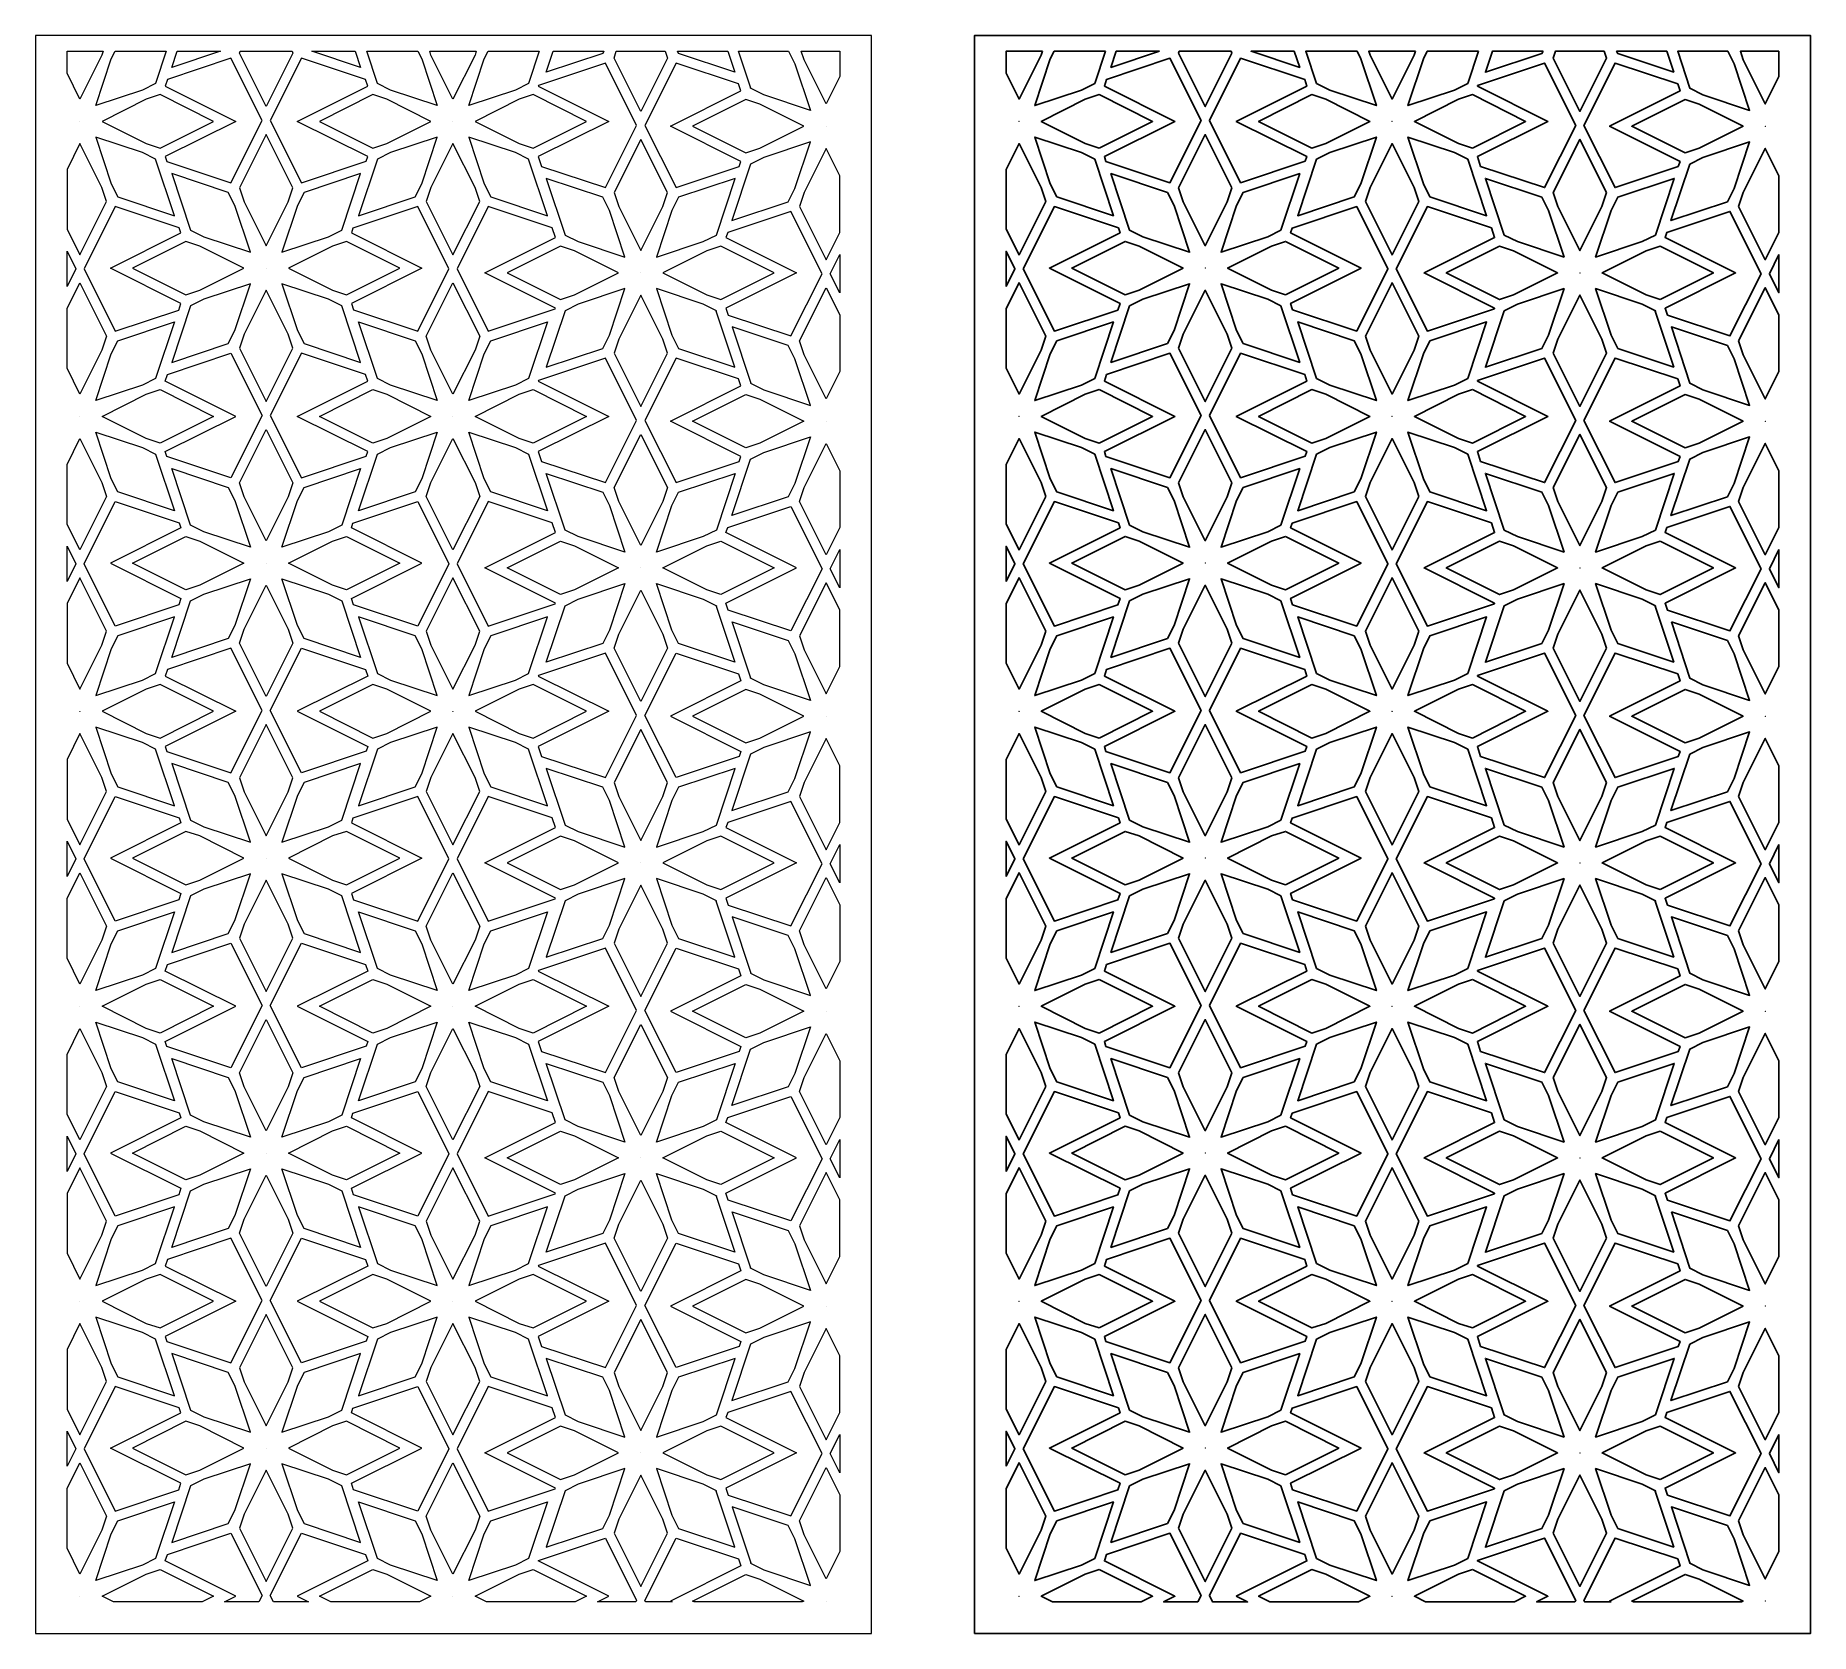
# Model space of a CAD drawing. Header units: centimetres. Extents: x -9.9 to 5.1, y -1.5 to 12.
import ezdxf

# ---------------------------------------------------------------- set-up
doc = ezdxf.new("R2010")
doc.units = ezdxf.units.CM
doc.header["$MEASUREMENT"] = 0
doc.layers.add('layer 1', color=7, linetype='Continuous')

msp = doc.modelspace()

# ---------------------------------------------------------------- linework, layer by layer
at = {"layer": 'layer 1', "color": 177, "lineweight": 9}
for points, knots in [([(-9.90262, -1.50302), (-9.90262, -1.50302), (-9.90262, -1.40247), (-9.90262, -1.40247), (-9.90262, -1.40247), (-9.90262, -1.40247), (-9.90262, -1.28287), (-9.90262, -1.28287), (-9.90262, -1.28287), (-9.90262, -1.28287), (-9.90262, -1.09513), (-9.90262, -1.09513), (-9.90262, -1.09513), (-9.90262, -1.09513), (-9.90262, -0.97553), (-9.90262, -0.97553), (-9.90262, -0.97553), (-9.90262, -0.97553), (-9.90262, -0.53225), (-9.90262, -0.53225), (-9.90262, -0.53225), (-9.90262, -0.53225), (-9.90262, -0.4436), (-9.90262, -0.4436), (-9.90262, -0.4436), (-9.90262, -0.4436), (-9.90262, 0.00048), (-9.90262, 0.00048), (-9.90262, 0.00048), (-9.90262, 0.00048), (-9.90262, 0.12554), (-9.90262, 0.12554), (-9.90262, 0.12554), (-9.90262, 0.12554), (-9.90262, 0.55598), (-9.90262, 0.55598), (-9.90262, 0.55598), (-9.90262, 0.55598), (-9.90262, 0.64463), (-9.90262, 0.64463), (-9.90262, 0.64463), (-9.90262, 0.64463), (-9.90262, 1.08791), (-9.90262, 1.08791), (-9.90262, 1.08791), (-9.90262, 1.08791), (-9.90262, 1.20751), (-9.90262, 1.20751), (-9.90262, 1.20751), (-9.90262, 1.20751), (-9.90262, 1.39525), (-9.90262, 1.39525), (-9.90262, 1.39525), (-9.90262, 1.39525), (-9.90262, 1.51485), (-9.90262, 1.51485), (-9.90262, 1.51485), (-9.90262, 1.51485), (-9.90262, 1.95812), (-9.90262, 1.95812), (-9.90262, 1.95812), (-9.90262, 1.95812), (-9.90262, 2.04678), (-9.90262, 2.04678), (-9.90262, 2.04678), (-9.90262, 2.04678), (-9.90262, 2.49085), (-9.90262, 2.49085), (-9.90262, 2.49085), (-9.90262, 2.49085), (-9.90262, 2.61591), (-9.90262, 2.61591), (-9.90262, 2.61591), (-9.90262, 2.61591), (-9.90262, 3.04637), (-9.90262, 3.04637), (-9.90262, 3.04637), (-9.90262, 3.04637), (-9.90262, 3.13502), (-9.90262, 3.13502), (-9.90262, 3.13502), (-9.90262, 3.13502), (-9.90262, 3.5783), (-9.90262, 3.5783), (-9.90262, 3.5783), (-9.90262, 3.5783), (-9.90262, 3.6979), (-9.90262, 3.6979), (-9.90262, 3.6979), (-9.90262, 3.6979), (-9.90262, 3.88564), (-9.90262, 3.88564), (-9.90262, 3.88564), (-9.90262, 3.88564), (-9.90262, 4.00523), (-9.90262, 4.00523), (-9.90262, 4.00523), (-9.90262, 4.00523), (-9.90262, 4.44851), (-9.90262, 4.44851), (-9.90262, 4.44851), (-9.90262, 4.44851), (-9.90262, 4.53717), (-9.90262, 4.53717), (-9.90262, 4.53717), (-9.90262, 4.53717), (-9.90262, 4.98124), (-9.90262, 4.98124), (-9.90262, 4.98124), (-9.90262, 4.98124), (-9.90262, 5.10631), (-9.90262, 5.10631), (-9.90262, 5.10631), (-9.90262, 5.10631), (-9.90262, 5.53674), (-9.90262, 5.53674), (-9.90262, 5.53674), (-9.90262, 5.53674), (-9.90262, 5.6254), (-9.90262, 5.6254), (-9.90262, 5.6254), (-9.90262, 5.6254), (-9.90262, 6.06868), (-9.90262, 6.06868), (-9.90262, 6.06868), (-9.90262, 6.06868), (-9.90262, 6.18827), (-9.90262, 6.18827), (-9.90262, 6.18827), (-9.90262, 6.18827), (-9.90262, 6.37601), (-9.90262, 6.37601), (-9.90262, 6.37601), (-9.90262, 6.37601), (-9.90262, 6.49561), (-9.90262, 6.49561), (-9.90262, 6.49561), (-9.90262, 6.49561), (-9.90262, 6.93889), (-9.90262, 6.93889), (-9.90262, 6.93889), (-9.90262, 6.93889), (-9.90262, 7.02755), (-9.90262, 7.02755), (-9.90262, 7.02755), (-9.90262, 7.02755), (-9.90262, 7.47161), (-9.90262, 7.47161), (-9.90262, 7.47161), (-9.90262, 7.47161), (-9.90262, 7.59668), (-9.90262, 7.59668), (-9.90262, 7.59668), (-9.90262, 7.59668), (-9.90262, 8.02713), (-9.90262, 8.02713), (-9.90262, 8.02713), (-9.90262, 8.02713), (-9.90262, 8.11579), (-9.90262, 8.11579), (-9.90262, 8.11579), (-9.90262, 8.11579), (-9.90262, 8.55907), (-9.90262, 8.55907), (-9.90262, 8.55907), (-9.90262, 8.55907), (-9.90262, 8.67866), (-9.90262, 8.67866), (-9.90262, 8.67866), (-9.90262, 8.67866), (-9.90262, 8.8664), (-9.90262, 8.8664), (-9.90262, 8.8664), (-9.90262, 8.8664), (-9.90262, 8.986), (-9.90262, 8.986), (-9.90262, 8.986), (-9.90262, 8.986), (-9.90262, 9.42928), (-9.90262, 9.42928), (-9.90262, 9.42928), (-9.90262, 9.42928), (-9.90262, 9.51794), (-9.90262, 9.51794), (-9.90262, 9.51794), (-9.90262, 9.51794), (-9.90262, 9.96201), (-9.90262, 9.96201), (-9.90262, 9.96201), (-9.90262, 9.96201), (-9.90262, 10.08707), (-9.90262, 10.08707), (-9.90262, 10.08707), (-9.90262, 10.08707), (-9.90262, 10.51751), (-9.90262, 10.51751), (-9.90262, 10.51751), (-9.90262, 10.51751), (-9.90262, 10.60617), (-9.90262, 10.60617), (-9.90262, 10.60617), (-9.90262, 10.60617), (-9.90262, 11.04944), (-9.90262, 11.04944), (-9.90262, 11.04944), (-9.90262, 11.04944), (-9.90262, 11.16904), (-9.90262, 11.16904), (-9.90262, 11.16904), (-9.90262, 11.16904), (-9.90262, 11.35678), (-9.90262, 11.35678), (-9.90262, 11.35678), (-9.90262, 11.35678), (-9.90262, 11.47638), (-9.90262, 11.47638), (-9.90262, 11.47638), (-9.90262, 11.47638), (-9.90262, 11.91966), (-9.90262, 11.91966), (-9.90262, 11.91966), (-9.90262, 11.91966), (-9.90262, 11.9877), (-9.90262, 11.9877), (-9.90262, 11.9877), (-9.90262, 11.9877), (-2.84661, 11.9877), (-2.84661, 11.9877), (-2.84661, 11.9877), (-2.84661, 11.9877), (-2.84661, 11.96951), (-2.84661, 11.96951), (-2.84661, 11.96951), (-2.84661, 11.96951), (-2.84661, 11.88086), (-2.84661, 11.88086), (-2.84661, 11.88086), (-2.84661, 11.88086), (-2.84661, 11.43758), (-2.84661, 11.43758), (-2.84661, 11.43758), (-2.84661, 11.43758), (-2.84661, 11.31906), (-2.84661, 11.31906), (-2.84661, 11.31906), (-2.84661, 11.31906), (-2.84661, 11.1249), (-2.84661, 11.1249), (-2.84661, 11.1249), (-2.84661, 11.1249), (-2.84661, 11.00638), (-2.84661, 11.00638), (-2.84661, 11.00638), (-2.84661, 11.00638), (-2.84661, 10.56311), (-2.84661, 10.56311), (-2.84661, 10.56311), (-2.84661, 10.56311), (-2.84661, 10.47445), (-2.84661, 10.47445), (-2.84661, 10.47445), (-2.84661, 10.47445), (-2.84661, 10.04616), (-2.84661, 10.04616), (-2.84661, 10.04616), (-2.84661, 10.04616), (-2.84661, 9.92103), (-2.84661, 9.92103), (-2.84661, 9.92103), (-2.84661, 9.92103), (-2.84661, 9.47912), (-2.84661, 9.47912), (-2.84661, 9.47912), (-2.84661, 9.47912), (-2.84661, 9.39046), (-2.84661, 9.39046), (-2.84661, 9.39046), (-2.84661, 9.39046), (-2.84661, 8.94719), (-2.84661, 8.94719), (-2.84661, 8.94719), (-2.84661, 8.94719), (-2.84661, 8.82867), (-2.84661, 8.82867), (-2.84661, 8.82867), (-2.84661, 8.82867), (-2.84661, 8.63451), (-2.84661, 8.63451), (-2.84661, 8.63451), (-2.84661, 8.63451), (-2.84661, 8.51599), (-2.84661, 8.51599), (-2.84661, 8.51599), (-2.84661, 8.51599), (-2.84661, 8.07271), (-2.84661, 8.07271), (-2.84661, 8.07271), (-2.84661, 8.07271), (-2.84661, 7.98406), (-2.84661, 7.98406), (-2.84661, 7.98406), (-2.84661, 7.98406), (-2.84661, 7.55579), (-2.84661, 7.55579), (-2.84661, 7.55579), (-2.84661, 7.55579), (-2.84661, 7.43065), (-2.84661, 7.43065), (-2.84661, 7.43065), (-2.84661, 7.43065), (-2.84661, 6.98874), (-2.84661, 6.98874), (-2.84661, 6.98874), (-2.84661, 6.98874), (-2.84661, 6.90009), (-2.84661, 6.90009), (-2.84661, 6.90009), (-2.84661, 6.90009), (-2.84661, 6.45681), (-2.84661, 6.45681), (-2.84661, 6.45681), (-2.84661, 6.45681), (-2.84661, 6.33829), (-2.84661, 6.33829), (-2.84661, 6.33829), (-2.84661, 6.33829), (-2.84661, 6.14413), (-2.84661, 6.14413), (-2.84661, 6.14413), (-2.84661, 6.14413), (-2.84661, 6.02561), (-2.84661, 6.02561), (-2.84661, 6.02561), (-2.84661, 6.02561), (-2.84661, 5.58234), (-2.84661, 5.58234), (-2.84661, 5.58234), (-2.84661, 5.58234), (-2.84661, 5.49368), (-2.84661, 5.49368), (-2.84661, 5.49368), (-2.84661, 5.49368), (-2.84661, 5.0654), (-2.84661, 5.0654), (-2.84661, 5.0654), (-2.84661, 5.0654), (-2.84661, 4.94026), (-2.84661, 4.94026), (-2.84661, 4.94026), (-2.84661, 4.94026), (-2.84661, 4.49835), (-2.84661, 4.49835), (-2.84661, 4.49835), (-2.84661, 4.49835), (-2.84661, 4.4097), (-2.84661, 4.4097), (-2.84661, 4.4097), (-2.84661, 4.4097), (-2.84661, 3.96642), (-2.84661, 3.96642), (-2.84661, 3.96642), (-2.84661, 3.96642), (-2.84661, 3.8479), (-2.84661, 3.8479), (-2.84661, 3.8479), (-2.84661, 3.8479), (-2.84661, 3.65375), (-2.84661, 3.65375), (-2.84661, 3.65375), (-2.84661, 3.65375), (-2.84661, 3.53523), (-2.84661, 3.53523), (-2.84661, 3.53523), (-2.84661, 3.53523), (-2.84661, 3.09195), (-2.84661, 3.09195), (-2.84661, 3.09195), (-2.84661, 3.09195), (-2.84661, 3.00329), (-2.84661, 3.00329), (-2.84661, 3.00329), (-2.84661, 3.00329), (-2.84661, 2.57502), (-2.84661, 2.57502), (-2.84661, 2.57502), (-2.84661, 2.57502), (-2.84661, 2.44988), (-2.84661, 2.44988), (-2.84661, 2.44988), (-2.84661, 2.44988), (-2.84661, 2.00798), (-2.84661, 2.00798), (-2.84661, 2.00798), (-2.84661, 2.00798), (-2.84661, 1.91932), (-2.84661, 1.91932), (-2.84661, 1.91932), (-2.84661, 1.91932), (-2.84661, 1.47604), (-2.84661, 1.47604), (-2.84661, 1.47604), (-2.84661, 1.47604), (-2.84661, 1.35752), (-2.84661, 1.35752), (-2.84661, 1.35752), (-2.84661, 1.35752), (-2.84661, 1.16337), (-2.84661, 1.16337), (-2.84661, 1.16337), (-2.84661, 1.16337), (-2.84661, 1.04485), (-2.84661, 1.04485), (-2.84661, 1.04485), (-2.84661, 1.04485), (-2.84661, 0.60157), (-2.84661, 0.60157), (-2.84661, 0.60157), (-2.84661, 0.60157), (-2.84661, 0.51291), (-2.84661, 0.51291), (-2.84661, 0.51291), (-2.84661, 0.51291), (-2.84661, 0.08463), (-2.84661, 0.08463), (-2.84661, 0.08463), (-2.84661, 0.08463), (-2.84661, -0.04051), (-2.84661, -0.04051), (-2.84661, -0.04051), (-2.84661, -0.04051), (-2.84661, -0.48241), (-2.84661, -0.48241), (-2.84661, -0.48241), (-2.84661, -0.48241), (-2.84661, -0.57107), (-2.84661, -0.57107), (-2.84661, -0.57107), (-2.84661, -0.57107), (-2.84661, -1.01435), (-2.84661, -1.01435), (-2.84661, -1.01435), (-2.84661, -1.01435), (-2.84661, -1.13286), (-2.84661, -1.13286), (-2.84661, -1.13286), (-2.84661, -1.13286), (-2.84661, -1.32702), (-2.84661, -1.32702), (-2.84661, -1.32702), (-2.84661, -1.32702), (-2.84661, -1.44554), (-2.84661, -1.44554), (-2.84661, -1.44554), (-2.84661, -1.44554), (-2.84661, -1.50302), (-2.84661, -1.50302), (-2.84661, -1.50302), (-2.84661, -1.50302), (-9.90262, -1.50302), (-9.90262, -1.50302)], [0, 0, 0, 0, 0.00862069, 0.00862069, 0.00862069, 0.00862069, 0.01724138, 0.01724138, 0.01724138, 0.01724138, 0.02586207, 0.02586207, 0.02586207, 0.02586207, 0.03448276, 0.03448276, 0.03448276, 0.03448276, 0.04310345, 0.04310345, 0.04310345, 0.04310345, 0.05172414, 0.05172414, 0.05172414, 0.05172414, 0.06034483, 0.06034483, 0.06034483, 0.06034483, 0.06896552, 0.06896552, 0.06896552, 0.06896552, 0.07758621, 0.07758621, 0.07758621, 0.07758621, 0.0862069, 0.0862069, 0.0862069, 0.0862069, 0.09482759, 0.09482759, 0.09482759, 0.09482759, 0.10344828, 0.10344828, 0.10344828, 0.10344828, 0.11206897, 0.11206897, 0.11206897, 0.11206897, 0.12068966, 0.12068966, 0.12068966, 0.12068966, 0.12931034, 0.12931034, 0.12931034, 0.12931034, 0.13793103, 0.13793103, 0.13793103, 0.13793103, 0.14655172, 0.14655172, 0.14655172, 0.14655172, 0.15517241, 0.15517241, 0.15517241, 0.15517241, 0.1637931, 0.1637931, 0.1637931, 0.1637931, 0.17241379, 0.17241379, 0.17241379, 0.17241379, 0.18103448, 0.18103448, 0.18103448, 0.18103448, 0.18965517, 0.18965517, 0.18965517, 0.18965517, 0.19827586, 0.19827586, 0.19827586, 0.19827586, 0.20689655, 0.20689655, 0.20689655, 0.20689655, 0.21551724, 0.21551724, 0.21551724, 0.21551724, 0.22413793, 0.22413793, 0.22413793, 0.22413793, 0.23275862, 0.23275862, 0.23275862, 0.23275862, 0.24137931, 0.24137931, 0.24137931, 0.24137931, 0.25, 0.25, 0.25, 0.25, 0.25862069, 0.25862069, 0.25862069, 0.25862069, 0.26724138, 0.26724138, 0.26724138, 0.26724138, 0.27586207, 0.27586207, 0.27586207, 0.27586207, 0.28448276, 0.28448276, 0.28448276, 0.28448276, 0.29310345, 0.29310345, 0.29310345, 0.29310345, 0.30172414, 0.30172414, 0.30172414, 0.30172414, 0.31034483, 0.31034483, 0.31034483, 0.31034483, 0.31896552, 0.31896552, 0.31896552, 0.31896552, 0.32758621, 0.32758621, 0.32758621, 0.32758621, 0.3362069, 0.3362069, 0.3362069, 0.3362069, 0.34482759, 0.34482759, 0.34482759, 0.34482759, 0.35344828, 0.35344828, 0.35344828, 0.35344828, 0.36206897, 0.36206897, 0.36206897, 0.36206897, 0.37068966, 0.37068966, 0.37068966, 0.37068966, 0.37931034, 0.37931034, 0.37931034, 0.37931034, 0.38793103, 0.38793103, 0.38793103, 0.38793103, 0.39655172, 0.39655172, 0.39655172, 0.39655172, 0.40517241, 0.40517241, 0.40517241, 0.40517241, 0.4137931, 0.4137931, 0.4137931, 0.4137931, 0.42241379, 0.42241379, 0.42241379, 0.42241379, 0.43103448, 0.43103448, 0.43103448, 0.43103448, 0.43965517, 0.43965517, 0.43965517, 0.43965517, 0.44827586, 0.44827586, 0.44827586, 0.44827586, 0.45689655, 0.45689655, 0.45689655, 0.45689655, 0.46551724, 0.46551724, 0.46551724, 0.46551724, 0.47413793, 0.47413793, 0.47413793, 0.47413793, 0.48275862, 0.48275862, 0.48275862, 0.48275862, 0.49137931, 0.49137931, 0.49137931, 0.49137931, 0.5, 0.5, 0.5, 0.5, 0.50862069, 0.50862069, 0.50862069, 0.50862069, 0.51724138, 0.51724138, 0.51724138, 0.51724138, 0.52586207, 0.52586207, 0.52586207, 0.52586207, 0.53448276, 0.53448276, 0.53448276, 0.53448276, 0.54310345, 0.54310345, 0.54310345, 0.54310345, 0.55172414, 0.55172414, 0.55172414, 0.55172414, 0.56034483, 0.56034483, 0.56034483, 0.56034483, 0.56896552, 0.56896552, 0.56896552, 0.56896552, 0.57758621, 0.57758621, 0.57758621, 0.57758621, 0.5862069, 0.5862069, 0.5862069, 0.5862069, 0.59482759, 0.59482759, 0.59482759, 0.59482759, 0.60344828, 0.60344828, 0.60344828, 0.60344828, 0.61206897, 0.61206897, 0.61206897, 0.61206897, 0.62068966, 0.62068966, 0.62068966, 0.62068966, 0.62931034, 0.62931034, 0.62931034, 0.62931034, 0.63793103, 0.63793103, 0.63793103, 0.63793103, 0.64655172, 0.64655172, 0.64655172, 0.64655172, 0.65517241, 0.65517241, 0.65517241, 0.65517241, 0.6637931, 0.6637931, 0.6637931, 0.6637931, 0.67241379, 0.67241379, 0.67241379, 0.67241379, 0.68103448, 0.68103448, 0.68103448, 0.68103448, 0.68965517, 0.68965517, 0.68965517, 0.68965517, 0.69827586, 0.69827586, 0.69827586, 0.69827586, 0.70689655, 0.70689655, 0.70689655, 0.70689655, 0.71551724, 0.71551724, 0.71551724, 0.71551724, 0.72413793, 0.72413793, 0.72413793, 0.72413793, 0.73275862, 0.73275862, 0.73275862, 0.73275862, 0.74137931, 0.74137931, 0.74137931, 0.74137931, 0.75, 0.75, 0.75, 0.75, 0.75862069, 0.75862069, 0.75862069, 0.75862069, 0.76724138, 0.76724138, 0.76724138, 0.76724138, 0.77586207, 0.77586207, 0.77586207, 0.77586207, 0.78448276, 0.78448276, 0.78448276, 0.78448276, 0.79310345, 0.79310345, 0.79310345, 0.79310345, 0.80172414, 0.80172414, 0.80172414, 0.80172414, 0.81034483, 0.81034483, 0.81034483, 0.81034483, 0.81896552, 0.81896552, 0.81896552, 0.81896552, 0.82758621, 0.82758621, 0.82758621, 0.82758621, 0.8362069, 0.8362069, 0.8362069, 0.8362069, 0.84482759, 0.84482759, 0.84482759, 0.84482759, 0.85344828, 0.85344828, 0.85344828, 0.85344828, 0.86206897, 0.86206897, 0.86206897, 0.86206897, 0.87068966, 0.87068966, 0.87068966, 0.87068966, 0.87931034, 0.87931034, 0.87931034, 0.87931034, 0.88793103, 0.88793103, 0.88793103, 0.88793103, 0.89655172, 0.89655172, 0.89655172, 0.89655172, 0.90517241, 0.90517241, 0.90517241, 0.90517241, 0.9137931, 0.9137931, 0.9137931, 0.9137931, 0.92241379, 0.92241379, 0.92241379, 0.92241379, 0.93103448, 0.93103448, 0.93103448, 0.93103448, 0.93965517, 0.93965517, 0.93965517, 0.93965517, 0.94827586, 0.94827586, 0.94827586, 0.94827586, 0.95689655, 0.95689655, 0.95689655, 0.95689655, 0.96551724, 0.96551724, 0.96551724, 0.96551724, 0.97413793, 0.97413793, 0.97413793, 0.97413793, 0.98275862, 0.98275862, 0.98275862, 0.98275862, 1, 1, 1, 1]), ([(-9.33056, 11.85457), (-9.33056, 11.85457), (-9.63635, 11.85457), (-9.63635, 11.85457), (-9.63635, 11.85457), (-9.63635, 11.85457), (-9.63635, 11.66843), (-9.63635, 11.66843), (-9.63635, 11.66843), (-9.63635, 11.66843), (-9.52734, 11.45077), (-9.52734, 11.45077), (-9.52734, 11.45077), (-9.52734, 11.45077), (-9.34137, 11.82208), (-9.34137, 11.82208), (-9.34137, 11.82208), (-9.34137, 11.82208), (-9.33056, 11.85457), (-9.33056, 11.85457)], [0, 0, 0, 0, 0.16666667, 0.16666667, 0.16666667, 0.16666667, 0.33333333, 0.33333333, 0.33333333, 0.33333333, 0.5, 0.5, 0.5, 0.5, 0.66666667, 0.66666667, 0.66666667, 0.66666667, 1, 1, 1, 1]), ([(-8.79863, 11.85457), (-8.79863, 11.85457), (-9.23101, 11.85457), (-9.23101, 11.85457), (-9.23101, 11.85457), (-9.23101, 11.85457), (-9.26345, 11.7898), (-9.26345, 11.7898), (-9.26345, 11.7898), (-9.26345, 11.7898), (-9.3945, 11.39575), (-9.3945, 11.39575), (-9.3945, 11.39575), (-9.3945, 11.39575), (-9.00045, 11.52681), (-9.00045, 11.52681), (-9.00045, 11.52681), (-9.00045, 11.52681), (-8.88909, 11.58258), (-8.88909, 11.58258), (-8.88909, 11.58258), (-8.88909, 11.58258), (-8.79863, 11.85457), (-8.79863, 11.85457)], [0, 0, 0, 0, 0.14285714, 0.14285714, 0.14285714, 0.14285714, 0.28571429, 0.28571429, 0.28571429, 0.28571429, 0.42857143, 0.42857143, 0.42857143, 0.42857143, 0.57142857, 0.57142857, 0.57142857, 0.57142857, 0.71428571, 0.71428571, 0.71428571, 0.71428571, 1, 1, 1, 1]), ([(-8.34174, 11.85457), (-8.34174, 11.85457), (-8.70715, 11.85457), (-8.70715, 11.85457), (-8.70715, 11.85457), (-8.70715, 11.85457), (-8.75259, 11.71792), (-8.75259, 11.71792), (-8.75259, 11.71792), (-8.75259, 11.71792), (-8.34174, 11.85457), (-8.34174, 11.85457)], [0, 0, 0, 0, 0.25, 0.25, 0.25, 0.25, 0.5, 0.5, 0.5, 0.5, 1, 1, 1, 1]), ([(-7.73597, 11.85457), (-7.73597, 11.85457), (-8.17521, 11.85457), (-8.17521, 11.85457), (-8.17521, 11.85457), (-8.17521, 11.85457), (-8.18086, 11.83757), (-8.18086, 11.83757), (-8.18086, 11.83757), (-8.18086, 11.83757), (-7.95559, 11.38779), (-7.95559, 11.38779), (-7.95559, 11.38779), (-7.95559, 11.38779), (-7.73032, 11.83758), (-7.73032, 11.83758), (-7.73032, 11.83758), (-7.73032, 11.83758), (-7.73597, 11.85457), (-7.73597, 11.85457)], [0, 0, 0, 0, 0.16666667, 0.16666667, 0.16666667, 0.16666667, 0.33333333, 0.33333333, 0.33333333, 0.33333333, 0.5, 0.5, 0.5, 0.5, 0.66666667, 0.66666667, 0.66666667, 0.66666667, 1, 1, 1, 1]), ([(-7.20403, 11.85457), (-7.20403, 11.85457), (-7.56946, 11.85457), (-7.56946, 11.85457), (-7.56946, 11.85457), (-7.56946, 11.85457), (-7.15859, 11.71792), (-7.15859, 11.71792), (-7.15859, 11.71792), (-7.15859, 11.71792), (-7.20403, 11.85457), (-7.20403, 11.85457)], [0, 0, 0, 0, 0.25, 0.25, 0.25, 0.25, 0.5, 0.5, 0.5, 0.5, 1, 1, 1, 1]), ([(-6.67473, 11.85457), (-6.67473, 11.85457), (-7.10711, 11.85457), (-7.10711, 11.85457), (-7.10711, 11.85457), (-7.10711, 11.85457), (-7.01666, 11.58258), (-7.01666, 11.58258), (-7.01666, 11.58258), (-7.01666, 11.58258), (-6.90529, 11.5268), (-6.90529, 11.5268), (-6.90529, 11.5268), (-6.90529, 11.5268), (-6.51124, 11.39575), (-6.51124, 11.39575), (-6.51124, 11.39575), (-6.51124, 11.39575), (-6.6423, 11.7898), (-6.6423, 11.7898), (-6.6423, 11.7898), (-6.6423, 11.7898), (-6.67473, 11.85457), (-6.67473, 11.85457)], [0, 0, 0, 0, 0.14285714, 0.14285714, 0.14285714, 0.14285714, 0.28571429, 0.28571429, 0.28571429, 0.28571429, 0.42857143, 0.42857143, 0.42857143, 0.42857143, 0.57142857, 0.57142857, 0.57142857, 0.57142857, 0.71428571, 0.71428571, 0.71428571, 0.71428571, 1, 1, 1, 1]), ([(-6.18164, 11.85457), (-6.18164, 11.85457), (-6.57518, 11.85457), (-6.57518, 11.85457), (-6.57518, 11.85457), (-6.57518, 11.85457), (-6.56437, 11.82207), (-6.56437, 11.82207), (-6.56437, 11.82207), (-6.56437, 11.82207), (-6.37841, 11.45077), (-6.37841, 11.45077), (-6.37841, 11.45077), (-6.37841, 11.45077), (-6.19244, 11.82208), (-6.19244, 11.82208), (-6.19244, 11.82208), (-6.19244, 11.82208), (-6.18164, 11.85457), (-6.18164, 11.85457)], [0, 0, 0, 0, 0.16666667, 0.16666667, 0.16666667, 0.16666667, 0.33333333, 0.33333333, 0.33333333, 0.33333333, 0.5, 0.5, 0.5, 0.5, 0.66666667, 0.66666667, 0.66666667, 0.66666667, 1, 1, 1, 1]), ([(-5.6497, 11.85457), (-5.6497, 11.85457), (-6.08208, 11.85457), (-6.08208, 11.85457), (-6.08208, 11.85457), (-6.08208, 11.85457), (-6.11452, 11.7898), (-6.11452, 11.7898), (-6.11452, 11.7898), (-6.11452, 11.7898), (-6.24557, 11.39575), (-6.24557, 11.39575), (-6.24557, 11.39575), (-6.24557, 11.39575), (-5.85151, 11.52681), (-5.85151, 11.52681), (-5.85151, 11.52681), (-5.85151, 11.52681), (-5.74016, 11.58258), (-5.74016, 11.58258), (-5.74016, 11.58258), (-5.74016, 11.58258), (-5.6497, 11.85457), (-5.6497, 11.85457)], [0, 0, 0, 0, 0.14285714, 0.14285714, 0.14285714, 0.14285714, 0.28571429, 0.28571429, 0.28571429, 0.28571429, 0.42857143, 0.42857143, 0.42857143, 0.42857143, 0.57142857, 0.57142857, 0.57142857, 0.57142857, 0.71428571, 0.71428571, 0.71428571, 0.71428571, 1, 1, 1, 1]), ([(-5.10395, 11.85457), (-5.10395, 11.85457), (-5.53165, 11.85457), (-5.53165, 11.85457), (-5.53165, 11.85457), (-5.53165, 11.85457), (-5.59071, 11.67698), (-5.59071, 11.67698), (-5.59071, 11.67698), (-5.59071, 11.67698), (-5.11338, 11.83574), (-5.11338, 11.83574), (-5.11338, 11.83574), (-5.11338, 11.83574), (-5.10395, 11.85457), (-5.10395, 11.85457)], [0, 0, 0, 0, 0.2, 0.2, 0.2, 0.2, 0.4, 0.4, 0.4, 0.4, 0.6, 0.6, 0.6, 0.6, 1, 1, 1, 1]), ([(-4.58771, 11.85457), (-4.58771, 11.85457), (-4.99972, 11.85457), (-4.99972, 11.85457), (-4.99972, 11.85457), (-4.99972, 11.85457), (-5.01899, 11.79663), (-5.01899, 11.79663), (-5.01899, 11.79663), (-5.01899, 11.79663), (-4.79372, 11.34685), (-4.79372, 11.34685), (-4.79372, 11.34685), (-4.79372, 11.34685), (-4.56844, 11.79664), (-4.56844, 11.79664), (-4.56844, 11.79664), (-4.56844, 11.79664), (-4.58771, 11.85457), (-4.58771, 11.85457)], [0, 0, 0, 0, 0.16666667, 0.16666667, 0.16666667, 0.16666667, 0.33333333, 0.33333333, 0.33333333, 0.33333333, 0.5, 0.5, 0.5, 0.5, 0.66666667, 0.66666667, 0.66666667, 0.66666667, 1, 1, 1, 1]), ([(-4.05928, 11.85457), (-4.05928, 11.85457), (-4.48348, 11.85457), (-4.48348, 11.85457), (-4.48348, 11.85457), (-4.48348, 11.85457), (-4.47405, 11.83573), (-4.47405, 11.83573), (-4.47405, 11.83573), (-4.47405, 11.83573), (-4.00065, 11.67829), (-4.00065, 11.67829), (-4.00065, 11.67829), (-4.00065, 11.67829), (-4.05928, 11.85457), (-4.05928, 11.85457)], [0, 0, 0, 0, 0.2, 0.2, 0.2, 0.2, 0.4, 0.4, 0.4, 0.4, 0.6, 0.6, 0.6, 0.6, 1, 1, 1, 1]), ([(-3.54513, 11.85457), (-3.54513, 11.85457), (-3.96712, 11.85457), (-3.96712, 11.85457), (-3.96712, 11.85457), (-3.96712, 11.85457), (-3.86388, 11.54415), (-3.86388, 11.54415), (-3.86388, 11.54415), (-3.86388, 11.54415), (-3.86782, 11.54546), (-3.86782, 11.54546), (-3.86782, 11.54546), (-3.86782, 11.54546), (-3.86655, 11.54164), (-3.86655, 11.54164), (-3.86655, 11.54164), (-3.86655, 11.54164), (-3.75518, 11.48586), (-3.75518, 11.48586), (-3.75518, 11.48586), (-3.75518, 11.48586), (-3.36113, 11.35481), (-3.36113, 11.35481), (-3.36113, 11.35481), (-3.36113, 11.35481), (-3.49219, 11.74887), (-3.49219, 11.74887), (-3.49219, 11.74887), (-3.49219, 11.74887), (-3.54513, 11.85457), (-3.54513, 11.85457)], [0, 0, 0, 0, 0.11111111, 0.11111111, 0.11111111, 0.11111111, 0.22222222, 0.22222222, 0.22222222, 0.22222222, 0.33333333, 0.33333333, 0.33333333, 0.33333333, 0.44444444, 0.44444444, 0.44444444, 0.44444444, 0.55555556, 0.55555556, 0.55555556, 0.55555556, 0.66666667, 0.66666667, 0.66666667, 0.66666667, 0.77777778, 0.77777778, 0.77777778, 0.77777778, 1, 1, 1, 1]), ([(-3.11288, 11.85457), (-3.11288, 11.85457), (-3.43869, 11.85457), (-3.43869, 11.85457), (-3.43869, 11.85457), (-3.43869, 11.85457), (-3.41427, 11.78113), (-3.41427, 11.78113), (-3.41427, 11.78113), (-3.41427, 11.78113), (-3.2283, 11.40983), (-3.2283, 11.40983), (-3.2283, 11.40983), (-3.2283, 11.40983), (-3.11288, 11.64029), (-3.11288, 11.64029), (-3.11288, 11.64029), (-3.11288, 11.64029), (-3.11288, 11.85457), (-3.11288, 11.85457)], [0, 0, 0, 0, 0.16666667, 0.16666667, 0.16666667, 0.16666667, 0.33333333, 0.33333333, 0.33333333, 0.33333333, 0.5, 0.5, 0.5, 0.5, 0.66666667, 0.66666667, 0.66666667, 0.66666667, 1, 1, 1, 1]), ([(-8.79401, 10.92397), (-8.79401, 10.92397), (-8.80759, 10.96479), (-8.80759, 10.96479), (-8.80759, 10.96479), (-8.80759, 10.96479), (-8.21235, 11.26292), (-8.21235, 11.26292), (-8.21235, 11.26292), (-8.21235, 11.26292), (-8.80759, 11.56105), (-8.80759, 11.56105), (-8.80759, 11.56105), (-8.80759, 11.56105), (-8.78892, 11.61718), (-8.78892, 11.61718), (-8.78892, 11.61718), (-8.78892, 11.61718), (-8.25372, 11.79518), (-8.25372, 11.79518), (-8.25372, 11.79518), (-8.25372, 11.79518), (-7.99055, 11.26973), (-7.99055, 11.26973), (-7.99055, 11.26973), (-7.99055, 11.26973), (-8.25372, 10.74428), (-8.25372, 10.74428), (-8.25372, 10.74428), (-8.25372, 10.74428), (-8.79401, 10.92397), (-8.79401, 10.92397)], [0, 0, 0, 0, 0.11111111, 0.11111111, 0.11111111, 0.11111111, 0.22222222, 0.22222222, 0.22222222, 0.22222222, 0.33333333, 0.33333333, 0.33333333, 0.33333333, 0.44444444, 0.44444444, 0.44444444, 0.44444444, 0.55555556, 0.55555556, 0.55555556, 0.55555556, 0.66666667, 0.66666667, 0.66666667, 0.66666667, 0.77777778, 0.77777778, 0.77777778, 0.77777778, 1, 1, 1, 1]), ([(-7.11104, 10.92601), (-7.11104, 10.92601), (-7.65746, 10.74428), (-7.65746, 10.74428), (-7.65746, 10.74428), (-7.65746, 10.74428), (-7.92064, 11.26973), (-7.92064, 11.26973), (-7.92064, 11.26973), (-7.92064, 11.26973), (-7.65746, 11.79518), (-7.65746, 11.79518), (-7.65746, 11.79518), (-7.65746, 11.79518), (-7.11615, 11.61514), (-7.11615, 11.61514), (-7.11615, 11.61514), (-7.11615, 11.61514), (-7.09815, 11.56104), (-7.09815, 11.56104), (-7.09815, 11.56104), (-7.09815, 11.56104), (-7.69339, 11.26291), (-7.69339, 11.26291), (-7.69339, 11.26291), (-7.69339, 11.26291), (-7.09814, 10.96478), (-7.09814, 10.96478), (-7.09814, 10.96478), (-7.09814, 10.96478), (-7.11104, 10.92601), (-7.11104, 10.92601)], [0, 0, 0, 0, 0.11111111, 0.11111111, 0.11111111, 0.11111111, 0.22222222, 0.22222222, 0.22222222, 0.22222222, 0.33333333, 0.33333333, 0.33333333, 0.33333333, 0.44444444, 0.44444444, 0.44444444, 0.44444444, 0.55555556, 0.55555556, 0.55555556, 0.55555556, 0.66666667, 0.66666667, 0.66666667, 0.66666667, 0.77777778, 0.77777778, 0.77777778, 0.77777778, 1, 1, 1, 1]), ([(-5.65692, 11.56631), (-5.65692, 11.56631), (-5.09185, 11.75424), (-5.09185, 11.75424), (-5.09185, 11.75424), (-5.09185, 11.75424), (-4.82867, 11.22879), (-4.82867, 11.22879), (-4.82867, 11.22879), (-4.82867, 11.22879), (-5.09185, 10.70334), (-5.09185, 10.70334), (-5.09185, 10.70334), (-5.09185, 10.70334), (-5.63138, 10.88278), (-5.63138, 10.88278), (-5.63138, 10.88278), (-5.63138, 10.88278), (-5.65866, 10.96479), (-5.65866, 10.96479), (-5.65866, 10.96479), (-5.65866, 10.96479), (-5.06342, 11.26292), (-5.06342, 11.26292), (-5.06342, 11.26292), (-5.06342, 11.26292), (-5.65867, 11.56105), (-5.65867, 11.56105), (-5.65867, 11.56105), (-5.65867, 11.56105), (-5.65692, 11.56631), (-5.65692, 11.56631)], [0, 0, 0, 0, 0.11111111, 0.11111111, 0.11111111, 0.11111111, 0.22222222, 0.22222222, 0.22222222, 0.22222222, 0.33333333, 0.33333333, 0.33333333, 0.33333333, 0.44444444, 0.44444444, 0.44444444, 0.44444444, 0.55555556, 0.55555556, 0.55555556, 0.55555556, 0.66666667, 0.66666667, 0.66666667, 0.66666667, 0.77777778, 0.77777778, 0.77777778, 0.77777778, 1, 1, 1, 1]), ([(-3.9624, 10.88067), (-3.9624, 10.88067), (-4.49559, 10.70335), (-4.49559, 10.70335), (-4.49559, 10.70335), (-4.49559, 10.70335), (-4.75876, 11.22879), (-4.75876, 11.22879), (-4.75876, 11.22879), (-4.75876, 11.22879), (-4.49559, 11.75424), (-4.49559, 11.75424), (-4.49559, 11.75424), (-4.49559, 11.75424), (-3.9675, 11.57861), (-3.9675, 11.57861), (-3.9675, 11.57861), (-3.9675, 11.57861), (-3.94804, 11.5201), (-3.94804, 11.5201), (-3.94804, 11.5201), (-3.94804, 11.5201), (-4.54329, 11.22197), (-4.54329, 11.22197), (-4.54329, 11.22197), (-4.54329, 11.22197), (-3.94804, 10.92384), (-3.94804, 10.92384), (-3.94804, 10.92384), (-3.94804, 10.92384), (-3.9624, 10.88067), (-3.9624, 10.88067)], [0, 0, 0, 0, 0.11111111, 0.11111111, 0.11111111, 0.11111111, 0.22222222, 0.22222222, 0.22222222, 0.22222222, 0.33333333, 0.33333333, 0.33333333, 0.33333333, 0.44444444, 0.44444444, 0.44444444, 0.44444444, 0.55555556, 0.55555556, 0.55555556, 0.55555556, 0.66666667, 0.66666667, 0.66666667, 0.66666667, 0.77777778, 0.77777778, 0.77777778, 0.77777778, 1, 1, 1, 1]), ([(-8.84999, 11.03764), (-8.84999, 11.03764), (-8.96817, 11.07695), (-8.96817, 11.07695), (-8.96817, 11.07695), (-8.96817, 11.07695), (-9.33948, 11.26292), (-9.33948, 11.26292), (-9.33948, 11.26292), (-9.33948, 11.26292), (-8.96818, 11.44888), (-8.96818, 11.44888), (-8.96818, 11.44888), (-8.96818, 11.44888), (-8.84999, 11.48819), (-8.84999, 11.48819), (-8.84999, 11.48819), (-8.84999, 11.48819), (-8.4002, 11.26292), (-8.4002, 11.26292), (-8.4002, 11.26292), (-8.4002, 11.26292), (-8.84999, 11.03764), (-8.84999, 11.03764)], [0, 0, 0, 0, 0.14285714, 0.14285714, 0.14285714, 0.14285714, 0.28571429, 0.28571429, 0.28571429, 0.28571429, 0.42857143, 0.42857143, 0.42857143, 0.42857143, 0.57142857, 0.57142857, 0.57142857, 0.57142857, 0.71428571, 0.71428571, 0.71428571, 0.71428571, 1, 1, 1, 1]), ([(-6.93756, 11.07695), (-6.93756, 11.07695), (-7.05575, 11.03764), (-7.05575, 11.03764), (-7.05575, 11.03764), (-7.05575, 11.03764), (-7.50554, 11.26291), (-7.50554, 11.26291), (-7.50554, 11.26291), (-7.50554, 11.26291), (-7.05575, 11.48818), (-7.05575, 11.48818), (-7.05575, 11.48818), (-7.05575, 11.48818), (-6.93757, 11.44888), (-6.93757, 11.44888), (-6.93757, 11.44888), (-6.93757, 11.44888), (-6.56626, 11.26291), (-6.56626, 11.26291), (-6.56626, 11.26291), (-6.56626, 11.26291), (-6.93756, 11.07695), (-6.93756, 11.07695)], [0, 0, 0, 0, 0.14285714, 0.14285714, 0.14285714, 0.14285714, 0.28571429, 0.28571429, 0.28571429, 0.28571429, 0.42857143, 0.42857143, 0.42857143, 0.42857143, 0.57142857, 0.57142857, 0.57142857, 0.57142857, 0.71428571, 0.71428571, 0.71428571, 0.71428571, 1, 1, 1, 1]), ([(-5.70106, 11.03764), (-5.70106, 11.03764), (-5.81924, 11.07695), (-5.81924, 11.07695), (-5.81924, 11.07695), (-5.81924, 11.07695), (-6.19055, 11.26292), (-6.19055, 11.26292), (-6.19055, 11.26292), (-6.19055, 11.26292), (-5.81925, 11.44888), (-5.81925, 11.44888), (-5.81925, 11.44888), (-5.81925, 11.44888), (-5.70106, 11.48819), (-5.70106, 11.48819), (-5.70106, 11.48819), (-5.70106, 11.48819), (-5.25127, 11.26292), (-5.25127, 11.26292), (-5.25127, 11.26292), (-5.25127, 11.26292), (-5.70106, 11.03764), (-5.70106, 11.03764)], [0, 0, 0, 0, 0.14285714, 0.14285714, 0.14285714, 0.14285714, 0.28571429, 0.28571429, 0.28571429, 0.28571429, 0.42857143, 0.42857143, 0.42857143, 0.42857143, 0.57142857, 0.57142857, 0.57142857, 0.57142857, 0.71428571, 0.71428571, 0.71428571, 0.71428571, 1, 1, 1, 1]), ([(-3.78746, 11.03601), (-3.78746, 11.03601), (-3.90564, 10.9967), (-3.90564, 10.9967), (-3.90564, 10.9967), (-3.90564, 10.9967), (-4.35543, 11.22197), (-4.35543, 11.22197), (-4.35543, 11.22197), (-4.35543, 11.22197), (-3.90564, 11.44725), (-3.90564, 11.44725), (-3.90564, 11.44725), (-3.90564, 11.44725), (-3.78746, 11.40794), (-3.78746, 11.40794), (-3.78746, 11.40794), (-3.78746, 11.40794), (-3.41616, 11.22197), (-3.41616, 11.22197), (-3.41616, 11.22197), (-3.41616, 11.22197), (-3.78746, 11.03601), (-3.78746, 11.03601)], [0, 0, 0, 0, 0.14285714, 0.14285714, 0.14285714, 0.14285714, 0.28571429, 0.28571429, 0.28571429, 0.28571429, 0.42857143, 0.42857143, 0.42857143, 0.42857143, 0.57142857, 0.57142857, 0.57142857, 0.57142857, 0.71428571, 0.71428571, 0.71428571, 0.71428571, 1, 1, 1, 1]), ([(-9.52735, 11.26291), (-9.52735, 11.26291), (-9.52734, 11.26291), (-9.52734, 11.26291), (-9.52734, 11.26291), (-9.52734, 11.26291), (-9.52734, 11.26291), (-9.52734, 11.26291), (-9.52734, 11.26291), (-9.52734, 11.26291), (-9.52734, 11.26291), (-9.52734, 11.26291), (-9.52734, 11.26291), (-9.52734, 11.26291), (-9.52734, 11.26292), (-9.52734, 11.26292), (-9.52734, 11.26292), (-9.52734, 11.26292), (-9.52734, 11.26292), (-9.52734, 11.26292), (-9.52734, 11.26292), (-9.52734, 11.26292), (-9.52733, 11.26293), (-9.52733, 11.26293), (-9.52733, 11.26293), (-9.52733, 11.26293), (-9.52733, 11.26292), (-9.52733, 11.26292), (-9.52733, 11.26292), (-9.52733, 11.26292), (-9.52733, 11.26292), (-9.52733, 11.26292), (-9.52733, 11.26292), (-9.52733, 11.26292), (-9.52733, 11.26292), (-9.52733, 11.26292), (-9.52733, 11.26292), (-9.52733, 11.26292), (-9.52732, 11.26291), (-9.52732, 11.26291), (-9.52732, 11.26291), (-9.52732, 11.26291), (-9.52733, 11.26291), (-9.52733, 11.26291), (-9.52733, 11.26291), (-9.52733, 11.26291), (-9.52733, 11.26291), (-9.52733, 11.26291), (-9.52733, 11.26291), (-9.52733, 11.26291), (-9.52733, 11.26291), (-9.52733, 11.26291), (-9.52733, 11.26291), (-9.52733, 11.26291), (-9.52734, 11.2629), (-9.52734, 11.2629), (-9.52734, 11.2629), (-9.52734, 11.2629), (-9.52733, 11.26291), (-9.52733, 11.26291), (-9.52733, 11.26291), (-9.52733, 11.26291), (-9.52735, 11.26291), (-9.52735, 11.26291)], [0, 0, 0, 0, 0.05882353, 0.05882353, 0.05882353, 0.05882353, 0.11764706, 0.11764706, 0.11764706, 0.11764706, 0.17647059, 0.17647059, 0.17647059, 0.17647059, 0.23529412, 0.23529412, 0.23529412, 0.23529412, 0.29411765, 0.29411765, 0.29411765, 0.29411765, 0.35294118, 0.35294118, 0.35294118, 0.35294118, 0.41176471, 0.41176471, 0.41176471, 0.41176471, 0.47058824, 0.47058824, 0.47058824, 0.47058824, 0.52941176, 0.52941176, 0.52941176, 0.52941176, 0.58823529, 0.58823529, 0.58823529, 0.58823529, 0.64705882, 0.64705882, 0.64705882, 0.64705882, 0.70588235, 0.70588235, 0.70588235, 0.70588235, 0.76470588, 0.76470588, 0.76470588, 0.76470588, 0.82352941, 0.82352941, 0.82352941, 0.82352941, 0.88235294, 0.88235294, 0.88235294, 0.88235294, 1, 1, 1, 1]), ([(-6.37842, 11.26291), (-6.37842, 11.26291), (-6.37841, 11.26291), (-6.37841, 11.26291), (-6.37841, 11.26291), (-6.37841, 11.26291), (-6.37842, 11.26291), (-6.37842, 11.26291), (-6.37842, 11.26291), (-6.37842, 11.26291), (-6.37841, 11.26291), (-6.37841, 11.26291), (-6.37841, 11.26291), (-6.37841, 11.26291), (-6.37841, 11.26292), (-6.37841, 11.26292), (-6.37841, 11.26292), (-6.37841, 11.26292), (-6.37841, 11.26292), (-6.37841, 11.26292), (-6.37841, 11.26292), (-6.37841, 11.26292), (-6.3784, 11.26293), (-6.3784, 11.26293), (-6.3784, 11.26293), (-6.3784, 11.26293), (-6.37841, 11.26292), (-6.37841, 11.26292), (-6.37841, 11.26292), (-6.37841, 11.26292), (-6.3784, 11.26292), (-6.3784, 11.26292), (-6.3784, 11.26292), (-6.3784, 11.26292), (-6.3784, 11.26292), (-6.3784, 11.26292), (-6.3784, 11.26292), (-6.3784, 11.26292), (-6.37839, 11.26291), (-6.37839, 11.26291), (-6.37839, 11.26291), (-6.37839, 11.26291), (-6.3784, 11.26291), (-6.3784, 11.26291), (-6.3784, 11.26291), (-6.3784, 11.26291), (-6.3784, 11.26291), (-6.3784, 11.26291), (-6.3784, 11.26291), (-6.3784, 11.26291), (-6.3784, 11.26291), (-6.3784, 11.26291), (-6.3784, 11.26291), (-6.3784, 11.26291), (-6.37841, 11.2629), (-6.37841, 11.2629), (-6.37841, 11.2629), (-6.37841, 11.2629), (-6.3784, 11.26291), (-6.3784, 11.26291), (-6.3784, 11.26291), (-6.3784, 11.26291), (-6.37842, 11.26291), (-6.37842, 11.26291)], [0, 0, 0, 0, 0.05882353, 0.05882353, 0.05882353, 0.05882353, 0.11764706, 0.11764706, 0.11764706, 0.11764706, 0.17647059, 0.17647059, 0.17647059, 0.17647059, 0.23529412, 0.23529412, 0.23529412, 0.23529412, 0.29411765, 0.29411765, 0.29411765, 0.29411765, 0.35294118, 0.35294118, 0.35294118, 0.35294118, 0.41176471, 0.41176471, 0.41176471, 0.41176471, 0.47058824, 0.47058824, 0.47058824, 0.47058824, 0.52941176, 0.52941176, 0.52941176, 0.52941176, 0.58823529, 0.58823529, 0.58823529, 0.58823529, 0.64705882, 0.64705882, 0.64705882, 0.64705882, 0.70588235, 0.70588235, 0.70588235, 0.70588235, 0.76470588, 0.76470588, 0.76470588, 0.76470588, 0.82352941, 0.82352941, 0.82352941, 0.82352941, 0.88235294, 0.88235294, 0.88235294, 0.88235294, 1, 1, 1, 1]), ([(-9.20767, 10.62467), (-9.20767, 10.62467), (-9.26344, 10.73603), (-9.26344, 10.73603), (-9.26344, 10.73603), (-9.26344, 10.73603), (-9.3945, 11.13008), (-9.3945, 11.13008), (-9.3945, 11.13008), (-9.3945, 11.13008), (-9.00045, 10.99903), (-9.00045, 10.99903), (-9.00045, 10.99903), (-9.00045, 10.99903), (-8.88908, 10.94325), (-8.88908, 10.94325), (-8.88908, 10.94325), (-8.88908, 10.94325), (-8.73033, 10.46592), (-8.73033, 10.46592), (-8.73033, 10.46592), (-8.73033, 10.46592), (-9.20767, 10.62467), (-9.20767, 10.62467)], [0, 0, 0, 0, 0.14285714, 0.14285714, 0.14285714, 0.14285714, 0.28571429, 0.28571429, 0.28571429, 0.28571429, 0.42857143, 0.42857143, 0.42857143, 0.42857143, 0.57142857, 0.57142857, 0.57142857, 0.57142857, 0.71428571, 0.71428571, 0.71428571, 0.71428571, 1, 1, 1, 1]), ([(-7.73032, 10.70188), (-7.73032, 10.70188), (-7.76962, 10.5837), (-7.76962, 10.5837), (-7.76962, 10.5837), (-7.76962, 10.5837), (-7.95559, 10.21239), (-7.95559, 10.21239), (-7.95559, 10.21239), (-7.95559, 10.21239), (-8.14156, 10.58369), (-8.14156, 10.58369), (-8.14156, 10.58369), (-8.14156, 10.58369), (-8.18086, 10.70188), (-8.18086, 10.70188), (-8.18086, 10.70188), (-8.18086, 10.70188), (-7.95559, 11.15167), (-7.95559, 11.15167), (-7.95559, 11.15167), (-7.95559, 11.15167), (-7.73032, 10.70188), (-7.73032, 10.70188)], [0, 0, 0, 0, 0.14285714, 0.14285714, 0.14285714, 0.14285714, 0.28571429, 0.28571429, 0.28571429, 0.28571429, 0.42857143, 0.42857143, 0.42857143, 0.42857143, 0.57142857, 0.57142857, 0.57142857, 0.57142857, 0.71428571, 0.71428571, 0.71428571, 0.71428571, 1, 1, 1, 1]), ([(-7.01665, 10.94325), (-7.01665, 10.94325), (-6.9053, 10.99902), (-6.9053, 10.99902), (-6.9053, 10.99902), (-6.9053, 10.99902), (-6.51124, 11.13008), (-6.51124, 11.13008), (-6.51124, 11.13008), (-6.51124, 11.13008), (-6.64229, 10.73603), (-6.64229, 10.73603), (-6.64229, 10.73603), (-6.64229, 10.73603), (-6.69807, 10.62466), (-6.69807, 10.62466), (-6.69807, 10.62466), (-6.69807, 10.62466), (-7.1754, 10.46591), (-7.1754, 10.46591), (-7.1754, 10.46591), (-7.1754, 10.46591), (-7.01665, 10.94325), (-7.01665, 10.94325)], [0, 0, 0, 0, 0.14285714, 0.14285714, 0.14285714, 0.14285714, 0.28571429, 0.28571429, 0.28571429, 0.28571429, 0.42857143, 0.42857143, 0.42857143, 0.42857143, 0.57142857, 0.57142857, 0.57142857, 0.57142857, 0.71428571, 0.71428571, 0.71428571, 0.71428571, 1, 1, 1, 1]), ([(-6.05874, 10.62467), (-6.05874, 10.62467), (-6.11451, 10.73603), (-6.11451, 10.73603), (-6.11451, 10.73603), (-6.11451, 10.73603), (-6.24557, 11.13008), (-6.24557, 11.13008), (-6.24557, 11.13008), (-6.24557, 11.13008), (-5.85152, 10.99903), (-5.85152, 10.99903), (-5.85152, 10.99903), (-5.85152, 10.99903), (-5.74015, 10.94325), (-5.74015, 10.94325), (-5.74015, 10.94325), (-5.74015, 10.94325), (-5.5814, 10.46592), (-5.5814, 10.46592), (-5.5814, 10.46592), (-5.5814, 10.46592), (-6.05874, 10.62467), (-6.05874, 10.62467)], [0, 0, 0, 0, 0.14285714, 0.14285714, 0.14285714, 0.14285714, 0.28571429, 0.28571429, 0.28571429, 0.28571429, 0.42857143, 0.42857143, 0.42857143, 0.42857143, 0.57142857, 0.57142857, 0.57142857, 0.57142857, 0.71428571, 0.71428571, 0.71428571, 0.71428571, 1, 1, 1, 1]), ([(-4.56844, 10.66094), (-4.56844, 10.66094), (-4.60774, 10.54276), (-4.60774, 10.54276), (-4.60774, 10.54276), (-4.60774, 10.54276), (-4.79371, 10.17145), (-4.79371, 10.17145), (-4.79371, 10.17145), (-4.79371, 10.17145), (-4.97968, 10.54276), (-4.97968, 10.54276), (-4.97968, 10.54276), (-4.97968, 10.54276), (-5.01899, 10.66095), (-5.01899, 10.66095), (-5.01899, 10.66095), (-5.01899, 10.66095), (-4.79372, 11.11073), (-4.79372, 11.11073), (-4.79372, 11.11073), (-4.79372, 11.11073), (-4.56844, 10.66094), (-4.56844, 10.66094)], [0, 0, 0, 0, 0.14285714, 0.14285714, 0.14285714, 0.14285714, 0.28571429, 0.28571429, 0.28571429, 0.28571429, 0.42857143, 0.42857143, 0.42857143, 0.42857143, 0.57142857, 0.57142857, 0.57142857, 0.57142857, 0.71428571, 0.71428571, 0.71428571, 0.71428571, 1, 1, 1, 1]), ([(-3.86654, 10.90231), (-3.86654, 10.90231), (-3.75519, 10.95808), (-3.75519, 10.95808), (-3.75519, 10.95808), (-3.75519, 10.95808), (-3.36113, 11.08914), (-3.36113, 11.08914), (-3.36113, 11.08914), (-3.36113, 11.08914), (-3.49219, 10.69509), (-3.49219, 10.69509), (-3.49219, 10.69509), (-3.49219, 10.69509), (-3.54796, 10.58373), (-3.54796, 10.58373), (-3.54796, 10.58373), (-3.54796, 10.58373), (-4.0253, 10.42497), (-4.0253, 10.42497), (-4.0253, 10.42497), (-4.0253, 10.42497), (-3.86654, 10.90231), (-3.86654, 10.90231)], [0, 0, 0, 0, 0.14285714, 0.14285714, 0.14285714, 0.14285714, 0.28571429, 0.28571429, 0.28571429, 0.28571429, 0.42857143, 0.42857143, 0.42857143, 0.42857143, 0.57142857, 0.57142857, 0.57142857, 0.57142857, 0.71428571, 0.71428571, 0.71428571, 0.71428571, 1, 1, 1, 1]), ([(-3.22831, 11.22197), (-3.22831, 11.22197), (-3.2283, 11.22197), (-3.2283, 11.22197), (-3.2283, 11.22197), (-3.2283, 11.22197), (-3.22831, 11.22198), (-3.22831, 11.22198), (-3.22831, 11.22198), (-3.22831, 11.22198), (-3.22831, 11.22198), (-3.22831, 11.22198), (-3.22831, 11.22198), (-3.22831, 11.22198), (-3.22831, 11.22199), (-3.22831, 11.22199), (-3.22831, 11.22199), (-3.22831, 11.22199), (-3.22831, 11.22198), (-3.22831, 11.22198), (-3.22831, 11.22198), (-3.22831, 11.22198), (-3.2283, 11.22199), (-3.2283, 11.22199), (-3.2283, 11.22199), (-3.2283, 11.22199), (-3.2283, 11.22198), (-3.2283, 11.22198), (-3.2283, 11.22198), (-3.2283, 11.22198), (-3.22829, 11.22198), (-3.22829, 11.22198), (-3.22829, 11.22198), (-3.22829, 11.22198), (-3.2283, 11.22198), (-3.2283, 11.22198), (-3.2283, 11.22198), (-3.2283, 11.22198), (-3.22829, 11.22197), (-3.22829, 11.22197), (-3.22829, 11.22197), (-3.22829, 11.22197), (-3.2283, 11.22198), (-3.2283, 11.22198), (-3.2283, 11.22198), (-3.2283, 11.22198), (-3.22829, 11.22197), (-3.22829, 11.22197), (-3.22829, 11.22197), (-3.22829, 11.22197), (-3.2283, 11.22198), (-3.2283, 11.22198), (-3.2283, 11.22198), (-3.2283, 11.22198), (-3.2283, 11.22197), (-3.2283, 11.22197), (-3.2283, 11.22197), (-3.2283, 11.22197), (-3.2283, 11.22197), (-3.2283, 11.22197), (-3.2283, 11.22197), (-3.2283, 11.22197), (-3.22831, 11.22197), (-3.22831, 11.22197)], [0, 0, 0, 0, 0.05882353, 0.05882353, 0.05882353, 0.05882353, 0.11764706, 0.11764706, 0.11764706, 0.11764706, 0.17647059, 0.17647059, 0.17647059, 0.17647059, 0.23529412, 0.23529412, 0.23529412, 0.23529412, 0.29411765, 0.29411765, 0.29411765, 0.29411765, 0.35294118, 0.35294118, 0.35294118, 0.35294118, 0.41176471, 0.41176471, 0.41176471, 0.41176471, 0.47058824, 0.47058824, 0.47058824, 0.47058824, 0.52941176, 0.52941176, 0.52941176, 0.52941176, 0.58823529, 0.58823529, 0.58823529, 0.58823529, 0.64705882, 0.64705882, 0.64705882, 0.64705882, 0.70588235, 0.70588235, 0.70588235, 0.70588235, 0.76470588, 0.76470588, 0.76470588, 0.76470588, 0.82352941, 0.82352941, 0.82352941, 0.82352941, 0.88235294, 0.88235294, 0.88235294, 0.88235294, 1, 1, 1, 1]), ([(-9.63635, 10.85738), (-9.63635, 10.85738), (-9.52733, 11.07506), (-9.52733, 11.07506), (-9.52733, 11.07506), (-9.52733, 11.07506), (-9.34137, 10.70376), (-9.34137, 10.70376), (-9.34137, 10.70376), (-9.34137, 10.70376), (-9.30206, 10.58557), (-9.30206, 10.58557), (-9.30206, 10.58557), (-9.30206, 10.58557), (-9.52733, 10.13578), (-9.52733, 10.13578), (-9.52733, 10.13578), (-9.52733, 10.13578), (-9.63635, 10.35346), (-9.63635, 10.35346), (-9.63635, 10.35346), (-9.63635, 10.35346), (-9.63635, 10.85738), (-9.63635, 10.85738)], [0, 0, 0, 0, 0.14285714, 0.14285714, 0.14285714, 0.14285714, 0.28571429, 0.28571429, 0.28571429, 0.28571429, 0.42857143, 0.42857143, 0.42857143, 0.42857143, 0.57142857, 0.57142857, 0.57142857, 0.57142857, 0.71428571, 0.71428571, 0.71428571, 0.71428571, 1, 1, 1, 1]), ([(-6.60368, 10.58557), (-6.60368, 10.58557), (-6.56437, 10.70375), (-6.56437, 10.70375), (-6.56437, 10.70375), (-6.56437, 10.70375), (-6.3784, 11.07506), (-6.3784, 11.07506), (-6.3784, 11.07506), (-6.3784, 11.07506), (-6.19244, 10.70376), (-6.19244, 10.70376), (-6.19244, 10.70376), (-6.19244, 10.70376), (-6.15313, 10.58557), (-6.15313, 10.58557), (-6.15313, 10.58557), (-6.15313, 10.58557), (-6.3784, 10.13578), (-6.3784, 10.13578), (-6.3784, 10.13578), (-6.3784, 10.13578), (-6.60368, 10.58557), (-6.60368, 10.58557)], [0, 0, 0, 0, 0.14285714, 0.14285714, 0.14285714, 0.14285714, 0.28571429, 0.28571429, 0.28571429, 0.28571429, 0.42857143, 0.42857143, 0.42857143, 0.42857143, 0.57142857, 0.57142857, 0.57142857, 0.57142857, 0.71428571, 0.71428571, 0.71428571, 0.71428571, 1, 1, 1, 1]), ([(-3.45357, 10.54463), (-3.45357, 10.54463), (-3.41426, 10.66281), (-3.41426, 10.66281), (-3.41426, 10.66281), (-3.41426, 10.66281), (-3.2283, 11.03412), (-3.2283, 11.03412), (-3.2283, 11.03412), (-3.2283, 11.03412), (-3.11288, 10.80368), (-3.11288, 10.80368), (-3.11288, 10.80368), (-3.11288, 10.80368), (-3.11288, 10.32529), (-3.11288, 10.32529), (-3.11288, 10.32529), (-3.11288, 10.32529), (-3.2283, 10.09485), (-3.2283, 10.09485), (-3.2283, 10.09485), (-3.2283, 10.09485), (-3.45357, 10.54463), (-3.45357, 10.54463)], [0, 0, 0, 0, 0.14285714, 0.14285714, 0.14285714, 0.14285714, 0.28571429, 0.28571429, 0.28571429, 0.28571429, 0.42857143, 0.42857143, 0.42857143, 0.42857143, 0.57142857, 0.57142857, 0.57142857, 0.57142857, 0.71428571, 0.71428571, 0.71428571, 0.71428571, 1, 1, 1, 1]), ([(-8.27525, 10.66278), (-8.27525, 10.66278), (-8.21948, 10.55142), (-8.21948, 10.55142), (-8.21948, 10.55142), (-8.21948, 10.55142), (-8.08842, 10.15737), (-8.08842, 10.15737), (-8.08842, 10.15737), (-8.08842, 10.15737), (-8.48247, 10.28842), (-8.48247, 10.28842), (-8.48247, 10.28842), (-8.48247, 10.28842), (-8.59384, 10.3442), (-8.59384, 10.3442), (-8.59384, 10.3442), (-8.59384, 10.3442), (-8.75259, 10.82154), (-8.75259, 10.82154), (-8.75259, 10.82154), (-8.75259, 10.82154), (-8.27525, 10.66278), (-8.27525, 10.66278)], [0, 0, 0, 0, 0.14285714, 0.14285714, 0.14285714, 0.14285714, 0.28571429, 0.28571429, 0.28571429, 0.28571429, 0.42857143, 0.42857143, 0.42857143, 0.42857143, 0.57142857, 0.57142857, 0.57142857, 0.57142857, 0.71428571, 0.71428571, 0.71428571, 0.71428571, 1, 1, 1, 1]), ([(-7.31734, 10.3442), (-7.31734, 10.3442), (-7.4287, 10.28843), (-7.4287, 10.28843), (-7.4287, 10.28843), (-7.4287, 10.28843), (-7.82275, 10.15738), (-7.82275, 10.15738), (-7.82275, 10.15738), (-7.82275, 10.15738), (-7.6917, 10.55142), (-7.6917, 10.55142), (-7.6917, 10.55142), (-7.6917, 10.55142), (-7.63592, 10.66279), (-7.63592, 10.66279), (-7.63592, 10.66279), (-7.63592, 10.66279), (-7.15859, 10.82154), (-7.15859, 10.82154), (-7.15859, 10.82154), (-7.15859, 10.82154), (-7.31734, 10.3442), (-7.31734, 10.3442)], [0, 0, 0, 0, 0.14285714, 0.14285714, 0.14285714, 0.14285714, 0.28571429, 0.28571429, 0.28571429, 0.28571429, 0.42857143, 0.42857143, 0.42857143, 0.42857143, 0.57142857, 0.57142857, 0.57142857, 0.57142857, 0.71428571, 0.71428571, 0.71428571, 0.71428571, 1, 1, 1, 1]), ([(-5.11338, 10.62184), (-5.11338, 10.62184), (-5.0576, 10.51049), (-5.0576, 10.51049), (-5.0576, 10.51049), (-5.0576, 10.51049), (-4.92655, 10.11643), (-4.92655, 10.11643), (-4.92655, 10.11643), (-4.92655, 10.11643), (-5.3206, 10.24748), (-5.3206, 10.24748), (-5.3206, 10.24748), (-5.3206, 10.24748), (-5.43196, 10.30326), (-5.43196, 10.30326), (-5.43196, 10.30326), (-5.43196, 10.30326), (-5.59071, 10.7806), (-5.59071, 10.7806), (-5.59071, 10.7806), (-5.59071, 10.7806), (-5.11338, 10.62184), (-5.11338, 10.62184)], [0, 0, 0, 0, 0.14285714, 0.14285714, 0.14285714, 0.14285714, 0.28571429, 0.28571429, 0.28571429, 0.28571429, 0.42857143, 0.42857143, 0.42857143, 0.42857143, 0.57142857, 0.57142857, 0.57142857, 0.57142857, 0.71428571, 0.71428571, 0.71428571, 0.71428571, 1, 1, 1, 1]), ([(-4.15546, 10.30327), (-4.15546, 10.30327), (-4.26682, 10.24749), (-4.26682, 10.24749), (-4.26682, 10.24749), (-4.26682, 10.24749), (-4.66088, 10.11644), (-4.66088, 10.11644), (-4.66088, 10.11644), (-4.66088, 10.11644), (-4.52983, 10.51049), (-4.52983, 10.51049), (-4.52983, 10.51049), (-4.52983, 10.51049), (-4.47405, 10.62185), (-4.47405, 10.62185), (-4.47405, 10.62185), (-4.47405, 10.62185), (-3.99671, 10.7806), (-3.99671, 10.7806), (-3.99671, 10.7806), (-3.99671, 10.7806), (-4.15546, 10.30327), (-4.15546, 10.30327)], [0, 0, 0, 0, 0.14285714, 0.14285714, 0.14285714, 0.14285714, 0.28571429, 0.28571429, 0.28571429, 0.28571429, 0.42857143, 0.42857143, 0.42857143, 0.42857143, 0.57142857, 0.57142857, 0.57142857, 0.57142857, 0.71428571, 0.71428571, 0.71428571, 0.71428571, 1, 1, 1, 1]), ([(-9.49238, 10.01772), (-9.49238, 10.01772), (-9.2292, 10.54317), (-9.2292, 10.54317), (-9.2292, 10.54317), (-9.2292, 10.54317), (-8.68891, 10.36349), (-8.68891, 10.36349), (-8.68891, 10.36349), (-8.68891, 10.36349), (-8.67533, 10.32266), (-8.67533, 10.32266), (-8.67533, 10.32266), (-8.67533, 10.32266), (-9.27057, 10.02454), (-9.27057, 10.02454), (-9.27057, 10.02454), (-9.27057, 10.02454), (-8.67533, 9.72641), (-8.67533, 9.72641), (-8.67533, 9.72641), (-8.67533, 9.72641), (-8.694, 9.67027), (-8.694, 9.67027), (-8.694, 9.67027), (-8.694, 9.67027), (-9.2292, 9.49227), (-9.2292, 9.49227), (-9.2292, 9.49227), (-9.2292, 9.49227), (-9.49238, 10.01772), (-9.49238, 10.01772)], [0, 0, 0, 0, 0.11111111, 0.11111111, 0.11111111, 0.11111111, 0.22222222, 0.22222222, 0.22222222, 0.22222222, 0.33333333, 0.33333333, 0.33333333, 0.33333333, 0.44444444, 0.44444444, 0.44444444, 0.44444444, 0.55555556, 0.55555556, 0.55555556, 0.55555556, 0.66666667, 0.66666667, 0.66666667, 0.66666667, 0.77777778, 0.77777778, 0.77777778, 0.77777778, 1, 1, 1, 1]), ([(-7.21785, 9.67231), (-7.21785, 9.67231), (-7.23584, 9.72642), (-7.23584, 9.72642), (-7.23584, 9.72642), (-7.23584, 9.72642), (-6.6406, 10.02454), (-6.6406, 10.02454), (-6.6406, 10.02454), (-6.6406, 10.02454), (-7.23585, 10.32267), (-7.23585, 10.32267), (-7.23585, 10.32267), (-7.23585, 10.32267), (-7.22295, 10.36144), (-7.22295, 10.36144), (-7.22295, 10.36144), (-7.22295, 10.36144), (-6.67653, 10.54317), (-6.67653, 10.54317), (-6.67653, 10.54317), (-6.67653, 10.54317), (-6.41336, 10.01772), (-6.41336, 10.01772), (-6.41336, 10.01772), (-6.41336, 10.01772), (-6.67653, 9.49227), (-6.67653, 9.49227), (-6.67653, 9.49227), (-6.67653, 9.49227), (-7.21785, 9.67231), (-7.21785, 9.67231)], [0, 0, 0, 0, 0.11111111, 0.11111111, 0.11111111, 0.11111111, 0.22222222, 0.22222222, 0.22222222, 0.22222222, 0.33333333, 0.33333333, 0.33333333, 0.33333333, 0.44444444, 0.44444444, 0.44444444, 0.44444444, 0.55555556, 0.55555556, 0.55555556, 0.55555556, 0.66666667, 0.66666667, 0.66666667, 0.66666667, 0.77777778, 0.77777778, 0.77777778, 0.77777778, 1, 1, 1, 1]), ([(-5.54073, 10.36373), (-5.54073, 10.36373), (-5.51346, 10.28172), (-5.51346, 10.28172), (-5.51346, 10.28172), (-5.51346, 10.28172), (-6.1087, 9.9836), (-6.1087, 9.9836), (-6.1087, 9.9836), (-6.1087, 9.9836), (-5.51345, 9.68547), (-5.51345, 9.68547), (-5.51345, 9.68547), (-5.51345, 9.68547), (-5.5152, 9.6802), (-5.5152, 9.6802), (-5.5152, 9.6802), (-5.5152, 9.6802), (-6.08027, 9.49227), (-6.08027, 9.49227), (-6.08027, 9.49227), (-6.08027, 9.49227), (-6.34344, 10.01772), (-6.34344, 10.01772), (-6.34344, 10.01772), (-6.34344, 10.01772), (-6.08027, 10.54317), (-6.08027, 10.54317), (-6.08027, 10.54317), (-6.08027, 10.54317), (-5.54073, 10.36373), (-5.54073, 10.36373)], [0, 0, 0, 0, 0.11111111, 0.11111111, 0.11111111, 0.11111111, 0.22222222, 0.22222222, 0.22222222, 0.22222222, 0.33333333, 0.33333333, 0.33333333, 0.33333333, 0.44444444, 0.44444444, 0.44444444, 0.44444444, 0.55555556, 0.55555556, 0.55555556, 0.55555556, 0.66666667, 0.66666667, 0.66666667, 0.66666667, 0.77777778, 0.77777778, 0.77777778, 0.77777778, 1, 1, 1, 1]), ([(-4.05451, 9.62697), (-4.05451, 9.62697), (-4.07397, 9.68548), (-4.07397, 9.68548), (-4.07397, 9.68548), (-4.07397, 9.68548), (-3.47873, 9.9836), (-3.47873, 9.9836), (-3.47873, 9.9836), (-3.47873, 9.9836), (-4.07397, 10.28174), (-4.07397, 10.28174), (-4.07397, 10.28174), (-4.07397, 10.28174), (-4.05961, 10.32491), (-4.05961, 10.32491), (-4.05961, 10.32491), (-4.05961, 10.32491), (-3.52642, 10.50223), (-3.52642, 10.50223), (-3.52642, 10.50223), (-3.52642, 10.50223), (-3.26325, 9.97678), (-3.26325, 9.97678), (-3.26325, 9.97678), (-3.26325, 9.97678), (-3.52642, 9.45134), (-3.52642, 9.45134), (-3.52642, 9.45134), (-3.52642, 9.45134), (-4.05451, 9.62697), (-4.05451, 9.62697)], [0, 0, 0, 0, 0.11111111, 0.11111111, 0.11111111, 0.11111111, 0.22222222, 0.22222222, 0.22222222, 0.22222222, 0.33333333, 0.33333333, 0.33333333, 0.33333333, 0.44444444, 0.44444444, 0.44444444, 0.44444444, 0.55555556, 0.55555556, 0.55555556, 0.55555556, 0.66666667, 0.66666667, 0.66666667, 0.66666667, 0.77777778, 0.77777778, 0.77777778, 0.77777778, 1, 1, 1, 1]), ([(-8.51474, 9.83857), (-8.51474, 9.83857), (-8.63293, 9.79926), (-8.63293, 9.79926), (-8.63293, 9.79926), (-8.63293, 9.79926), (-9.08272, 10.02454), (-9.08272, 10.02454), (-9.08272, 10.02454), (-9.08272, 10.02454), (-8.63293, 10.24981), (-8.63293, 10.24981), (-8.63293, 10.24981), (-8.63293, 10.24981), (-8.51475, 10.2105), (-8.51475, 10.2105), (-8.51475, 10.2105), (-8.51475, 10.2105), (-8.14344, 10.02454), (-8.14344, 10.02454), (-8.14344, 10.02454), (-8.14344, 10.02454), (-8.51474, 9.83857), (-8.51474, 9.83857)], [0, 0, 0, 0, 0.14285714, 0.14285714, 0.14285714, 0.14285714, 0.28571429, 0.28571429, 0.28571429, 0.28571429, 0.42857143, 0.42857143, 0.42857143, 0.42857143, 0.57142857, 0.57142857, 0.57142857, 0.57142857, 0.71428571, 0.71428571, 0.71428571, 0.71428571, 1, 1, 1, 1]), ([(-7.27824, 9.79927), (-7.27824, 9.79927), (-7.39642, 9.83857), (-7.39642, 9.83857), (-7.39642, 9.83857), (-7.39642, 9.83857), (-7.76773, 10.02454), (-7.76773, 10.02454), (-7.76773, 10.02454), (-7.76773, 10.02454), (-7.39643, 10.2105), (-7.39643, 10.2105), (-7.39643, 10.2105), (-7.39643, 10.2105), (-7.27824, 10.24981), (-7.27824, 10.24981), (-7.27824, 10.24981), (-7.27824, 10.24981), (-6.82845, 10.02454), (-6.82845, 10.02454), (-6.82845, 10.02454), (-6.82845, 10.02454), (-7.27824, 9.79927), (-7.27824, 9.79927)], [0, 0, 0, 0, 0.14285714, 0.14285714, 0.14285714, 0.14285714, 0.28571429, 0.28571429, 0.28571429, 0.28571429, 0.42857143, 0.42857143, 0.42857143, 0.42857143, 0.57142857, 0.57142857, 0.57142857, 0.57142857, 0.71428571, 0.71428571, 0.71428571, 0.71428571, 1, 1, 1, 1]), ([(-5.35287, 9.79764), (-5.35287, 9.79764), (-5.47106, 9.75832), (-5.47106, 9.75832), (-5.47106, 9.75832), (-5.47106, 9.75832), (-5.92084, 9.9836), (-5.92084, 9.9836), (-5.92084, 9.9836), (-5.92084, 9.9836), (-5.47106, 10.20887), (-5.47106, 10.20887), (-5.47106, 10.20887), (-5.47106, 10.20887), (-5.35288, 10.16956), (-5.35288, 10.16956), (-5.35288, 10.16956), (-5.35288, 10.16956), (-4.98157, 9.9836), (-4.98157, 9.9836), (-4.98157, 9.9836), (-4.98157, 9.9836), (-5.35287, 9.79764), (-5.35287, 9.79764)], [0, 0, 0, 0, 0.14285714, 0.14285714, 0.14285714, 0.14285714, 0.28571429, 0.28571429, 0.28571429, 0.28571429, 0.42857143, 0.42857143, 0.42857143, 0.42857143, 0.57142857, 0.57142857, 0.57142857, 0.57142857, 0.71428571, 0.71428571, 0.71428571, 0.71428571, 1, 1, 1, 1]), ([(-4.11637, 9.75833), (-4.11637, 9.75833), (-4.23455, 9.79764), (-4.23455, 9.79764), (-4.23455, 9.79764), (-4.23455, 9.79764), (-4.60585, 9.9836), (-4.60585, 9.9836), (-4.60585, 9.9836), (-4.60585, 9.9836), (-4.23455, 10.16957), (-4.23455, 10.16957), (-4.23455, 10.16957), (-4.23455, 10.16957), (-4.11637, 10.20887), (-4.11637, 10.20887), (-4.11637, 10.20887), (-4.11637, 10.20887), (-3.66658, 9.9836), (-3.66658, 9.9836), (-3.66658, 9.9836), (-3.66658, 9.9836), (-4.11637, 9.75833), (-4.11637, 9.75833)], [0, 0, 0, 0, 0.14285714, 0.14285714, 0.14285714, 0.14285714, 0.28571429, 0.28571429, 0.28571429, 0.28571429, 0.42857143, 0.42857143, 0.42857143, 0.42857143, 0.57142857, 0.57142857, 0.57142857, 0.57142857, 0.71428571, 0.71428571, 0.71428571, 0.71428571, 1, 1, 1, 1]), ([(-9.63635, 9.86984), (-9.63635, 9.86984), (-9.56229, 10.01772), (-9.56229, 10.01772), (-9.56229, 10.01772), (-9.56229, 10.01772), (-9.63635, 10.1656), (-9.63635, 10.1656), (-9.63635, 10.1656), (-9.63635, 10.1656), (-9.63635, 9.86984), (-9.63635, 9.86984)], [0, 0, 0, 0, 0.25, 0.25, 0.25, 0.25, 0.5, 0.5, 0.5, 0.5, 1, 1, 1, 1]), ([(-3.11288, 10.13743), (-3.11288, 10.13743), (-3.19334, 9.97678), (-3.19334, 9.97678), (-3.19334, 9.97678), (-3.19334, 9.97678), (-3.11288, 9.81613), (-3.11288, 9.81613), (-3.11288, 9.81613), (-3.11288, 9.81613), (-3.11288, 10.13743), (-3.11288, 10.13743)], [0, 0, 0, 0, 0.25, 0.25, 0.25, 0.25, 0.5, 0.5, 0.5, 0.5, 1, 1, 1, 1]), ([(-9.63635, 9.17806), (-9.63635, 9.17806), (-9.52733, 8.96039), (-9.52733, 8.96039), (-9.52733, 8.96039), (-9.52733, 8.96039), (-9.34137, 9.33169), (-9.34137, 9.33169), (-9.34137, 9.33169), (-9.34137, 9.33169), (-9.30206, 9.44988), (-9.30206, 9.44988), (-9.30206, 9.44988), (-9.30206, 9.44988), (-9.52733, 9.89966), (-9.52733, 9.89966), (-9.52733, 9.89966), (-9.52733, 9.89966), (-9.63635, 9.68199), (-9.63635, 9.68199), (-9.63635, 9.68199), (-9.63635, 9.68199), (-9.63635, 9.17806), (-9.63635, 9.17806)], [0, 0, 0, 0, 0.14285714, 0.14285714, 0.14285714, 0.14285714, 0.28571429, 0.28571429, 0.28571429, 0.28571429, 0.42857143, 0.42857143, 0.42857143, 0.42857143, 0.57142857, 0.57142857, 0.57142857, 0.57142857, 0.71428571, 0.71428571, 0.71428571, 0.71428571, 1, 1, 1, 1]), ([(-8.59383, 9.70487), (-8.59383, 9.70487), (-8.48248, 9.76065), (-8.48248, 9.76065), (-8.48248, 9.76065), (-8.48248, 9.76065), (-8.08842, 9.8917), (-8.08842, 9.8917), (-8.08842, 9.8917), (-8.08842, 9.8917), (-8.21947, 9.49765), (-8.21947, 9.49765), (-8.21947, 9.49765), (-8.21947, 9.49765), (-8.27525, 9.38629), (-8.27525, 9.38629), (-8.27525, 9.38629), (-8.27525, 9.38629), (-8.75259, 9.22753), (-8.75259, 9.22753), (-8.75259, 9.22753), (-8.75259, 9.22753), (-8.59383, 9.70487), (-8.59383, 9.70487)], [0, 0, 0, 0, 0.14285714, 0.14285714, 0.14285714, 0.14285714, 0.28571429, 0.28571429, 0.28571429, 0.28571429, 0.42857143, 0.42857143, 0.42857143, 0.42857143, 0.57142857, 0.57142857, 0.57142857, 0.57142857, 0.71428571, 0.71428571, 0.71428571, 0.71428571, 1, 1, 1, 1]), ([(-7.9556, 10.02453), (-7.9556, 10.02453), (-7.95559, 10.02454), (-7.95559, 10.02454), (-7.95559, 10.02454), (-7.95559, 10.02454), (-7.9556, 10.02454), (-7.9556, 10.02454), (-7.9556, 10.02454), (-7.9556, 10.02454), (-7.95559, 10.02454), (-7.95559, 10.02454), (-7.95559, 10.02454), (-7.95559, 10.02454), (-7.95559, 10.02455), (-7.95559, 10.02455), (-7.95559, 10.02455), (-7.95559, 10.02455), (-7.95559, 10.02454), (-7.95559, 10.02454), (-7.95559, 10.02454), (-7.95559, 10.02454), (-7.95559, 10.02455), (-7.95559, 10.02455), (-7.95559, 10.02455), (-7.95559, 10.02455), (-7.95559, 10.02454), (-7.95559, 10.02454), (-7.95559, 10.02454), (-7.95559, 10.02454), (-7.95558, 10.02455), (-7.95558, 10.02455), (-7.95558, 10.02455), (-7.95558, 10.02455), (-7.95559, 10.02454), (-7.95559, 10.02454), (-7.95559, 10.02454), (-7.95559, 10.02454), (-7.95557, 10.02454), (-7.95557, 10.02454), (-7.95557, 10.02454), (-7.95557, 10.02454), (-7.95559, 10.02454), (-7.95559, 10.02454), (-7.95559, 10.02454), (-7.95559, 10.02454), (-7.95558, 10.02453), (-7.95558, 10.02453), (-7.95558, 10.02453), (-7.95558, 10.02453), (-7.95559, 10.02454), (-7.95559, 10.02454), (-7.95559, 10.02454), (-7.95559, 10.02454), (-7.95559, 10.02452), (-7.95559, 10.02452), (-7.95559, 10.02452), (-7.95559, 10.02452), (-7.95559, 10.02454), (-7.95559, 10.02454), (-7.95559, 10.02454), (-7.95559, 10.02454), (-7.9556, 10.02453), (-7.9556, 10.02453)], [0, 0, 0, 0, 0.05882353, 0.05882353, 0.05882353, 0.05882353, 0.11764706, 0.11764706, 0.11764706, 0.11764706, 0.17647059, 0.17647059, 0.17647059, 0.17647059, 0.23529412, 0.23529412, 0.23529412, 0.23529412, 0.29411765, 0.29411765, 0.29411765, 0.29411765, 0.35294118, 0.35294118, 0.35294118, 0.35294118, 0.41176471, 0.41176471, 0.41176471, 0.41176471, 0.47058824, 0.47058824, 0.47058824, 0.47058824, 0.52941176, 0.52941176, 0.52941176, 0.52941176, 0.58823529, 0.58823529, 0.58823529, 0.58823529, 0.64705882, 0.64705882, 0.64705882, 0.64705882, 0.70588235, 0.70588235, 0.70588235, 0.70588235, 0.76470588, 0.76470588, 0.76470588, 0.76470588, 0.82352941, 0.82352941, 0.82352941, 0.82352941, 0.88235294, 0.88235294, 0.88235294, 0.88235294, 1, 1, 1, 1]), ([(-7.63592, 9.38629), (-7.63592, 9.38629), (-7.6917, 9.49765), (-7.6917, 9.49765), (-7.6917, 9.49765), (-7.6917, 9.49765), (-7.82275, 9.8917), (-7.82275, 9.8917), (-7.82275, 9.8917), (-7.82275, 9.8917), (-7.4287, 9.76065), (-7.4287, 9.76065), (-7.4287, 9.76065), (-7.4287, 9.76065), (-7.31734, 9.70488), (-7.31734, 9.70488), (-7.31734, 9.70488), (-7.31734, 9.70488), (-7.15858, 9.22754), (-7.15858, 9.22754), (-7.15858, 9.22754), (-7.15858, 9.22754), (-7.63592, 9.38629), (-7.63592, 9.38629)], [0, 0, 0, 0, 0.14285714, 0.14285714, 0.14285714, 0.14285714, 0.28571429, 0.28571429, 0.28571429, 0.28571429, 0.42857143, 0.42857143, 0.42857143, 0.42857143, 0.57142857, 0.57142857, 0.57142857, 0.57142857, 0.71428571, 0.71428571, 0.71428571, 0.71428571, 1, 1, 1, 1]), ([(-6.60368, 9.44988), (-6.60368, 9.44988), (-6.56437, 9.3317), (-6.56437, 9.3317), (-6.56437, 9.3317), (-6.56437, 9.3317), (-6.3784, 8.96039), (-6.3784, 8.96039), (-6.3784, 8.96039), (-6.3784, 8.96039), (-6.19244, 9.33169), (-6.19244, 9.33169), (-6.19244, 9.33169), (-6.19244, 9.33169), (-6.15313, 9.44988), (-6.15313, 9.44988), (-6.15313, 9.44988), (-6.15313, 9.44988), (-6.3784, 9.89966), (-6.3784, 9.89966), (-6.3784, 9.89966), (-6.3784, 9.89966), (-6.60368, 9.44988), (-6.60368, 9.44988)], [0, 0, 0, 0, 0.14285714, 0.14285714, 0.14285714, 0.14285714, 0.28571429, 0.28571429, 0.28571429, 0.28571429, 0.42857143, 0.42857143, 0.42857143, 0.42857143, 0.57142857, 0.57142857, 0.57142857, 0.57142857, 0.71428571, 0.71428571, 0.71428571, 0.71428571, 1, 1, 1, 1]), ([(-4.79372, 9.98359), (-4.79372, 9.98359), (-4.79371, 9.9836), (-4.79371, 9.9836), (-4.79371, 9.9836), (-4.79371, 9.9836), (-4.79372, 9.9836), (-4.79372, 9.9836), (-4.79372, 9.9836), (-4.79372, 9.9836), (-4.79372, 9.9836), (-4.79372, 9.9836), (-4.79372, 9.9836), (-4.79372, 9.9836), (-4.79372, 9.98361), (-4.79372, 9.98361), (-4.79372, 9.98361), (-4.79372, 9.98361), (-4.79372, 9.9836), (-4.79372, 9.9836), (-4.79372, 9.9836), (-4.79372, 9.9836), (-4.79371, 9.98361), (-4.79371, 9.98361), (-4.79371, 9.98361), (-4.79371, 9.98361), (-4.79371, 9.9836), (-4.79371, 9.9836), (-4.79371, 9.9836), (-4.79371, 9.9836), (-4.7937, 9.98361), (-4.7937, 9.98361), (-4.7937, 9.98361), (-4.7937, 9.98361), (-4.79371, 9.9836), (-4.79371, 9.9836), (-4.79371, 9.9836), (-4.79371, 9.9836), (-4.79369, 9.9836), (-4.79369, 9.9836), (-4.79369, 9.9836), (-4.79369, 9.9836), (-4.79371, 9.9836), (-4.79371, 9.9836), (-4.79371, 9.9836), (-4.79371, 9.9836), (-4.7937, 9.98359), (-4.7937, 9.98359), (-4.7937, 9.98359), (-4.7937, 9.98359), (-4.79371, 9.9836), (-4.79371, 9.9836), (-4.79371, 9.9836), (-4.79371, 9.9836), (-4.79371, 9.98358), (-4.79371, 9.98358), (-4.79371, 9.98358), (-4.79371, 9.98358), (-4.79371, 9.9836), (-4.79371, 9.9836), (-4.79371, 9.9836), (-4.79371, 9.9836), (-4.79372, 9.98359), (-4.79372, 9.98359)], [0, 0, 0, 0, 0.05882353, 0.05882353, 0.05882353, 0.05882353, 0.11764706, 0.11764706, 0.11764706, 0.11764706, 0.17647059, 0.17647059, 0.17647059, 0.17647059, 0.23529412, 0.23529412, 0.23529412, 0.23529412, 0.29411765, 0.29411765, 0.29411765, 0.29411765, 0.35294118, 0.35294118, 0.35294118, 0.35294118, 0.41176471, 0.41176471, 0.41176471, 0.41176471, 0.47058824, 0.47058824, 0.47058824, 0.47058824, 0.52941176, 0.52941176, 0.52941176, 0.52941176, 0.58823529, 0.58823529, 0.58823529, 0.58823529, 0.64705882, 0.64705882, 0.64705882, 0.64705882, 0.70588235, 0.70588235, 0.70588235, 0.70588235, 0.76470588, 0.76470588, 0.76470588, 0.76470588, 0.82352941, 0.82352941, 0.82352941, 0.82352941, 0.88235294, 0.88235294, 0.88235294, 0.88235294, 1, 1, 1, 1]), ([(-8.18086, 9.34719), (-8.18086, 9.34719), (-8.14155, 9.46537), (-8.14155, 9.46537), (-8.14155, 9.46537), (-8.14155, 9.46537), (-7.95559, 9.83668), (-7.95559, 9.83668), (-7.95559, 9.83668), (-7.95559, 9.83668), (-7.76962, 9.46538), (-7.76962, 9.46538), (-7.76962, 9.46538), (-7.76962, 9.46538), (-7.73031, 9.34719), (-7.73031, 9.34719), (-7.73031, 9.34719), (-7.73031, 9.34719), (-7.95559, 8.8974), (-7.95559, 8.8974), (-7.95559, 8.8974), (-7.95559, 8.8974), (-8.18086, 9.34719), (-8.18086, 9.34719)], [0, 0, 0, 0, 0.14285714, 0.14285714, 0.14285714, 0.14285714, 0.28571429, 0.28571429, 0.28571429, 0.28571429, 0.42857143, 0.42857143, 0.42857143, 0.42857143, 0.57142857, 0.57142857, 0.57142857, 0.57142857, 0.71428571, 0.71428571, 0.71428571, 0.71428571, 1, 1, 1, 1]), ([(-5.43196, 9.66393), (-5.43196, 9.66393), (-5.3206, 9.71971), (-5.3206, 9.71971), (-5.3206, 9.71971), (-5.3206, 9.71971), (-4.92654, 9.85076), (-4.92654, 9.85076), (-4.92654, 9.85076), (-4.92654, 9.85076), (-5.0576, 9.45671), (-5.0576, 9.45671), (-5.0576, 9.45671), (-5.0576, 9.45671), (-5.11337, 9.34535), (-5.11337, 9.34535), (-5.11337, 9.34535), (-5.11337, 9.34535), (-5.59071, 9.18659), (-5.59071, 9.18659), (-5.59071, 9.18659), (-5.59071, 9.18659), (-5.43196, 9.66393), (-5.43196, 9.66393)], [0, 0, 0, 0, 0.14285714, 0.14285714, 0.14285714, 0.14285714, 0.28571429, 0.28571429, 0.28571429, 0.28571429, 0.42857143, 0.42857143, 0.42857143, 0.42857143, 0.57142857, 0.57142857, 0.57142857, 0.57142857, 0.71428571, 0.71428571, 0.71428571, 0.71428571, 1, 1, 1, 1]), ([(-5.01898, 9.30625), (-5.01898, 9.30625), (-4.97968, 9.42443), (-4.97968, 9.42443), (-4.97968, 9.42443), (-4.97968, 9.42443), (-4.79371, 9.79574), (-4.79371, 9.79574), (-4.79371, 9.79574), (-4.79371, 9.79574), (-4.60774, 9.42444), (-4.60774, 9.42444), (-4.60774, 9.42444), (-4.60774, 9.42444), (-4.56843, 9.30625), (-4.56843, 9.30625), (-4.56843, 9.30625), (-4.56843, 9.30625), (-4.79371, 8.85647), (-4.79371, 8.85647), (-4.79371, 8.85647), (-4.79371, 8.85647), (-5.01898, 9.30625), (-5.01898, 9.30625)], [0, 0, 0, 0, 0.14285714, 0.14285714, 0.14285714, 0.14285714, 0.28571429, 0.28571429, 0.28571429, 0.28571429, 0.42857143, 0.42857143, 0.42857143, 0.42857143, 0.57142857, 0.57142857, 0.57142857, 0.57142857, 0.71428571, 0.71428571, 0.71428571, 0.71428571, 1, 1, 1, 1]), ([(-4.47405, 9.34535), (-4.47405, 9.34535), (-4.52982, 9.45671), (-4.52982, 9.45671), (-4.52982, 9.45671), (-4.52982, 9.45671), (-4.66087, 9.85077), (-4.66087, 9.85077), (-4.66087, 9.85077), (-4.66087, 9.85077), (-4.26682, 9.71971), (-4.26682, 9.71971), (-4.26682, 9.71971), (-4.26682, 9.71971), (-4.15546, 9.66394), (-4.15546, 9.66394), (-4.15546, 9.66394), (-4.15546, 9.66394), (-4.15419, 9.66012), (-4.15419, 9.66012), (-4.15419, 9.66012), (-4.15419, 9.66012), (-4.15813, 9.66143), (-4.15813, 9.66143), (-4.15813, 9.66143), (-4.15813, 9.66143), (-4.00065, 9.18791), (-4.00065, 9.18791), (-4.00065, 9.18791), (-4.00065, 9.18791), (-4.47405, 9.34535), (-4.47405, 9.34535)], [0, 0, 0, 0, 0.11111111, 0.11111111, 0.11111111, 0.11111111, 0.22222222, 0.22222222, 0.22222222, 0.22222222, 0.33333333, 0.33333333, 0.33333333, 0.33333333, 0.44444444, 0.44444444, 0.44444444, 0.44444444, 0.55555556, 0.55555556, 0.55555556, 0.55555556, 0.66666667, 0.66666667, 0.66666667, 0.66666667, 0.77777778, 0.77777778, 0.77777778, 0.77777778, 1, 1, 1, 1]), ([(-3.45357, 9.40894), (-3.45357, 9.40894), (-3.41426, 9.29076), (-3.41426, 9.29076), (-3.41426, 9.29076), (-3.41426, 9.29076), (-3.2283, 8.91945), (-3.2283, 8.91945), (-3.2283, 8.91945), (-3.2283, 8.91945), (-3.11288, 9.14989), (-3.11288, 9.14989), (-3.11288, 9.14989), (-3.11288, 9.14989), (-3.11288, 9.62828), (-3.11288, 9.62828), (-3.11288, 9.62828), (-3.11288, 9.62828), (-3.2283, 9.85873), (-3.2283, 9.85873), (-3.2283, 9.85873), (-3.2283, 9.85873), (-3.45357, 9.40894), (-3.45357, 9.40894)], [0, 0, 0, 0, 0.14285714, 0.14285714, 0.14285714, 0.14285714, 0.28571429, 0.28571429, 0.28571429, 0.28571429, 0.42857143, 0.42857143, 0.42857143, 0.42857143, 0.57142857, 0.57142857, 0.57142857, 0.57142857, 0.71428571, 0.71428571, 0.71428571, 0.71428571, 1, 1, 1, 1]), ([(-9.20767, 9.41077), (-9.20767, 9.41077), (-9.26344, 9.29942), (-9.26344, 9.29942), (-9.26344, 9.29942), (-9.26344, 9.29942), (-9.3945, 8.90536), (-9.3945, 8.90536), (-9.3945, 8.90536), (-9.3945, 8.90536), (-9.00045, 9.03642), (-9.00045, 9.03642), (-9.00045, 9.03642), (-9.00045, 9.03642), (-8.88908, 9.09219), (-8.88908, 9.09219), (-8.88908, 9.09219), (-8.88908, 9.09219), (-8.73033, 9.56954), (-8.73033, 9.56954), (-8.73033, 9.56954), (-8.73033, 9.56954), (-9.20767, 9.41077), (-9.20767, 9.41077)], [0, 0, 0, 0, 0.14285714, 0.14285714, 0.14285714, 0.14285714, 0.28571429, 0.28571429, 0.28571429, 0.28571429, 0.42857143, 0.42857143, 0.42857143, 0.42857143, 0.57142857, 0.57142857, 0.57142857, 0.57142857, 0.71428571, 0.71428571, 0.71428571, 0.71428571, 1, 1, 1, 1]), ([(-7.01665, 9.09219), (-7.01665, 9.09219), (-6.9053, 9.03642), (-6.9053, 9.03642), (-6.9053, 9.03642), (-6.9053, 9.03642), (-6.51124, 8.90537), (-6.51124, 8.90537), (-6.51124, 8.90537), (-6.51124, 8.90537), (-6.64229, 9.29942), (-6.64229, 9.29942), (-6.64229, 9.29942), (-6.64229, 9.29942), (-6.69807, 9.41078), (-6.69807, 9.41078), (-6.69807, 9.41078), (-6.69807, 9.41078), (-7.1754, 9.56954), (-7.1754, 9.56954), (-7.1754, 9.56954), (-7.1754, 9.56954), (-7.01665, 9.09219), (-7.01665, 9.09219)], [0, 0, 0, 0, 0.14285714, 0.14285714, 0.14285714, 0.14285714, 0.28571429, 0.28571429, 0.28571429, 0.28571429, 0.42857143, 0.42857143, 0.42857143, 0.42857143, 0.57142857, 0.57142857, 0.57142857, 0.57142857, 0.71428571, 0.71428571, 0.71428571, 0.71428571, 1, 1, 1, 1]), ([(-6.05874, 9.41077), (-6.05874, 9.41077), (-6.11451, 9.29942), (-6.11451, 9.29942), (-6.11451, 9.29942), (-6.11451, 9.29942), (-6.24557, 8.90536), (-6.24557, 8.90536), (-6.24557, 8.90536), (-6.24557, 8.90536), (-5.85152, 9.03642), (-5.85152, 9.03642), (-5.85152, 9.03642), (-5.85152, 9.03642), (-5.74015, 9.09219), (-5.74015, 9.09219), (-5.74015, 9.09219), (-5.74015, 9.09219), (-5.5814, 9.56954), (-5.5814, 9.56954), (-5.5814, 9.56954), (-5.5814, 9.56954), (-6.05874, 9.41077), (-6.05874, 9.41077)], [0, 0, 0, 0, 0.14285714, 0.14285714, 0.14285714, 0.14285714, 0.28571429, 0.28571429, 0.28571429, 0.28571429, 0.42857143, 0.42857143, 0.42857143, 0.42857143, 0.57142857, 0.57142857, 0.57142857, 0.57142857, 0.71428571, 0.71428571, 0.71428571, 0.71428571, 1, 1, 1, 1]), ([(-3.86782, 9.05508), (-3.86782, 9.05508), (-3.86387, 9.05377), (-3.86387, 9.05377), (-3.86387, 9.05377), (-3.86387, 9.05377), (-4.02135, 9.52729), (-4.02135, 9.52729), (-4.02135, 9.52729), (-4.02135, 9.52729), (-3.54796, 9.36984), (-3.54796, 9.36984), (-3.54796, 9.36984), (-3.54796, 9.36984), (-3.49219, 9.25848), (-3.49219, 9.25848), (-3.49219, 9.25848), (-3.49219, 9.25848), (-3.36113, 8.86443), (-3.36113, 8.86443), (-3.36113, 8.86443), (-3.36113, 8.86443), (-3.75519, 8.99548), (-3.75519, 8.99548), (-3.75519, 8.99548), (-3.75519, 8.99548), (-3.86654, 9.05126), (-3.86654, 9.05126), (-3.86654, 9.05126), (-3.86654, 9.05126), (-3.86782, 9.05508), (-3.86782, 9.05508)], [0, 0, 0, 0, 0.11111111, 0.11111111, 0.11111111, 0.11111111, 0.22222222, 0.22222222, 0.22222222, 0.22222222, 0.33333333, 0.33333333, 0.33333333, 0.33333333, 0.44444444, 0.44444444, 0.44444444, 0.44444444, 0.55555556, 0.55555556, 0.55555556, 0.55555556, 0.66666667, 0.66666667, 0.66666667, 0.66666667, 0.77777778, 0.77777778, 0.77777778, 0.77777778, 1, 1, 1, 1]), ([(-8.78892, 9.1268), (-8.78892, 9.1268), (-8.80759, 9.07065), (-8.80759, 9.07065), (-8.80759, 9.07065), (-8.80759, 9.07065), (-8.21235, 8.77253), (-8.21235, 8.77253), (-8.21235, 8.77253), (-8.21235, 8.77253), (-8.80759, 8.4744), (-8.80759, 8.4744), (-8.80759, 8.4744), (-8.80759, 8.4744), (-8.79402, 8.43359), (-8.79402, 8.43359), (-8.79402, 8.43359), (-8.79402, 8.43359), (-8.25371, 8.2539), (-8.25371, 8.2539), (-8.25371, 8.2539), (-8.25371, 8.2539), (-7.99054, 8.77935), (-7.99054, 8.77935), (-7.99054, 8.77935), (-7.99054, 8.77935), (-8.25371, 9.30479), (-8.25371, 9.30479), (-8.25371, 9.30479), (-8.25371, 9.30479), (-8.78892, 9.1268), (-8.78892, 9.1268)], [0, 0, 0, 0, 0.11111111, 0.11111111, 0.11111111, 0.11111111, 0.22222222, 0.22222222, 0.22222222, 0.22222222, 0.33333333, 0.33333333, 0.33333333, 0.33333333, 0.44444444, 0.44444444, 0.44444444, 0.44444444, 0.55555556, 0.55555556, 0.55555556, 0.55555556, 0.66666667, 0.66666667, 0.66666667, 0.66666667, 0.77777778, 0.77777778, 0.77777778, 0.77777778, 1, 1, 1, 1]), ([(-7.92063, 8.77935), (-7.92063, 8.77935), (-7.65745, 9.3048), (-7.65745, 9.3048), (-7.65745, 9.3048), (-7.65745, 9.3048), (-7.11614, 9.12477), (-7.11614, 9.12477), (-7.11614, 9.12477), (-7.11614, 9.12477), (-7.09814, 9.07066), (-7.09814, 9.07066), (-7.09814, 9.07066), (-7.09814, 9.07066), (-7.69339, 8.77253), (-7.69339, 8.77253), (-7.69339, 8.77253), (-7.69339, 8.77253), (-7.09815, 8.47441), (-7.09815, 8.47441), (-7.09815, 8.47441), (-7.09815, 8.47441), (-7.11105, 8.43562), (-7.11105, 8.43562), (-7.11105, 8.43562), (-7.11105, 8.43562), (-7.65745, 8.2539), (-7.65745, 8.2539), (-7.65745, 8.2539), (-7.65745, 8.2539), (-7.92063, 8.77935), (-7.92063, 8.77935)], [0, 0, 0, 0, 0.11111111, 0.11111111, 0.11111111, 0.11111111, 0.22222222, 0.22222222, 0.22222222, 0.22222222, 0.33333333, 0.33333333, 0.33333333, 0.33333333, 0.44444444, 0.44444444, 0.44444444, 0.44444444, 0.55555556, 0.55555556, 0.55555556, 0.55555556, 0.66666667, 0.66666667, 0.66666667, 0.66666667, 0.77777778, 0.77777778, 0.77777778, 0.77777778, 1, 1, 1, 1]), ([(-5.65691, 9.07593), (-5.65691, 9.07593), (-5.09183, 9.26386), (-5.09183, 9.26386), (-5.09183, 9.26386), (-5.09183, 9.26386), (-4.82867, 8.73841), (-4.82867, 8.73841), (-4.82867, 8.73841), (-4.82867, 8.73841), (-5.09183, 8.21296), (-5.09183, 8.21296), (-5.09183, 8.21296), (-5.09183, 8.21296), (-5.6314, 8.3924), (-5.6314, 8.3924), (-5.6314, 8.3924), (-5.6314, 8.3924), (-5.65867, 8.4744), (-5.65867, 8.4744), (-5.65867, 8.4744), (-5.65867, 8.4744), (-5.06342, 8.77253), (-5.06342, 8.77253), (-5.06342, 8.77253), (-5.06342, 8.77253), (-5.65866, 9.07065), (-5.65866, 9.07065), (-5.65866, 9.07065), (-5.65866, 9.07065), (-5.65691, 9.07593), (-5.65691, 9.07593)], [0, 0, 0, 0, 0.11111111, 0.11111111, 0.11111111, 0.11111111, 0.22222222, 0.22222222, 0.22222222, 0.22222222, 0.33333333, 0.33333333, 0.33333333, 0.33333333, 0.44444444, 0.44444444, 0.44444444, 0.44444444, 0.55555556, 0.55555556, 0.55555556, 0.55555556, 0.66666667, 0.66666667, 0.66666667, 0.66666667, 0.77777778, 0.77777778, 0.77777778, 0.77777778, 1, 1, 1, 1]), ([(-4.75875, 8.73841), (-4.75875, 8.73841), (-4.49558, 9.26386), (-4.49558, 9.26386), (-4.49558, 9.26386), (-4.49558, 9.26386), (-3.96749, 9.08823), (-3.96749, 9.08823), (-3.96749, 9.08823), (-3.96749, 9.08823), (-3.94804, 9.02972), (-3.94804, 9.02972), (-3.94804, 9.02972), (-3.94804, 9.02972), (-4.54329, 8.73159), (-4.54329, 8.73159), (-4.54329, 8.73159), (-4.54329, 8.73159), (-3.94804, 8.43347), (-3.94804, 8.43347), (-3.94804, 8.43347), (-3.94804, 8.43347), (-3.96241, 8.39028), (-3.96241, 8.39028), (-3.96241, 8.39028), (-3.96241, 8.39028), (-4.49558, 8.21296), (-4.49558, 8.21296), (-4.49558, 8.21296), (-4.49558, 8.21296), (-4.75875, 8.73841), (-4.75875, 8.73841)], [0, 0, 0, 0, 0.11111111, 0.11111111, 0.11111111, 0.11111111, 0.22222222, 0.22222222, 0.22222222, 0.22222222, 0.33333333, 0.33333333, 0.33333333, 0.33333333, 0.44444444, 0.44444444, 0.44444444, 0.44444444, 0.55555556, 0.55555556, 0.55555556, 0.55555556, 0.66666667, 0.66666667, 0.66666667, 0.66666667, 0.77777778, 0.77777778, 0.77777778, 0.77777778, 1, 1, 1, 1]), ([(-8.84999, 8.9978), (-8.84999, 8.9978), (-8.96817, 8.95849), (-8.96817, 8.95849), (-8.96817, 8.95849), (-8.96817, 8.95849), (-9.33948, 8.77253), (-9.33948, 8.77253), (-9.33948, 8.77253), (-9.33948, 8.77253), (-8.96818, 8.58656), (-8.96818, 8.58656), (-8.96818, 8.58656), (-8.96818, 8.58656), (-8.84999, 8.54725), (-8.84999, 8.54725), (-8.84999, 8.54725), (-8.84999, 8.54725), (-8.4002, 8.77253), (-8.4002, 8.77253), (-8.4002, 8.77253), (-8.4002, 8.77253), (-8.84999, 8.9978), (-8.84999, 8.9978)], [0, 0, 0, 0, 0.14285714, 0.14285714, 0.14285714, 0.14285714, 0.28571429, 0.28571429, 0.28571429, 0.28571429, 0.42857143, 0.42857143, 0.42857143, 0.42857143, 0.57142857, 0.57142857, 0.57142857, 0.57142857, 0.71428571, 0.71428571, 0.71428571, 0.71428571, 1, 1, 1, 1]), ([(-6.93756, 8.9585), (-6.93756, 8.9585), (-7.05575, 8.99781), (-7.05575, 8.99781), (-7.05575, 8.99781), (-7.05575, 8.99781), (-7.50554, 8.77253), (-7.50554, 8.77253), (-7.50554, 8.77253), (-7.50554, 8.77253), (-7.05575, 8.54726), (-7.05575, 8.54726), (-7.05575, 8.54726), (-7.05575, 8.54726), (-6.93757, 8.58657), (-6.93757, 8.58657), (-6.93757, 8.58657), (-6.93757, 8.58657), (-6.56626, 8.77253), (-6.56626, 8.77253), (-6.56626, 8.77253), (-6.56626, 8.77253), (-6.93756, 8.9585), (-6.93756, 8.9585)], [0, 0, 0, 0, 0.14285714, 0.14285714, 0.14285714, 0.14285714, 0.28571429, 0.28571429, 0.28571429, 0.28571429, 0.42857143, 0.42857143, 0.42857143, 0.42857143, 0.57142857, 0.57142857, 0.57142857, 0.57142857, 0.71428571, 0.71428571, 0.71428571, 0.71428571, 1, 1, 1, 1]), ([(-5.70106, 8.9978), (-5.70106, 8.9978), (-5.81924, 8.95849), (-5.81924, 8.95849), (-5.81924, 8.95849), (-5.81924, 8.95849), (-6.19055, 8.77253), (-6.19055, 8.77253), (-6.19055, 8.77253), (-6.19055, 8.77253), (-5.81925, 8.58656), (-5.81925, 8.58656), (-5.81925, 8.58656), (-5.81925, 8.58656), (-5.70106, 8.54725), (-5.70106, 8.54725), (-5.70106, 8.54725), (-5.70106, 8.54725), (-5.25127, 8.77253), (-5.25127, 8.77253), (-5.25127, 8.77253), (-5.25127, 8.77253), (-5.70106, 8.9978), (-5.70106, 8.9978)], [0, 0, 0, 0, 0.14285714, 0.14285714, 0.14285714, 0.14285714, 0.28571429, 0.28571429, 0.28571429, 0.28571429, 0.42857143, 0.42857143, 0.42857143, 0.42857143, 0.57142857, 0.57142857, 0.57142857, 0.57142857, 0.71428571, 0.71428571, 0.71428571, 0.71428571, 1, 1, 1, 1]), ([(-3.78746, 8.91756), (-3.78746, 8.91756), (-3.90564, 8.95687), (-3.90564, 8.95687), (-3.90564, 8.95687), (-3.90564, 8.95687), (-4.35543, 8.73159), (-4.35543, 8.73159), (-4.35543, 8.73159), (-4.35543, 8.73159), (-3.90564, 8.50632), (-3.90564, 8.50632), (-3.90564, 8.50632), (-3.90564, 8.50632), (-3.78746, 8.54563), (-3.78746, 8.54563), (-3.78746, 8.54563), (-3.78746, 8.54563), (-3.41616, 8.73159), (-3.41616, 8.73159), (-3.41616, 8.73159), (-3.41616, 8.73159), (-3.78746, 8.91756), (-3.78746, 8.91756)], [0, 0, 0, 0, 0.14285714, 0.14285714, 0.14285714, 0.14285714, 0.28571429, 0.28571429, 0.28571429, 0.28571429, 0.42857143, 0.42857143, 0.42857143, 0.42857143, 0.57142857, 0.57142857, 0.57142857, 0.57142857, 0.71428571, 0.71428571, 0.71428571, 0.71428571, 1, 1, 1, 1]), ([(-9.52735, 8.77254), (-9.52735, 8.77254), (-9.52734, 8.77253), (-9.52734, 8.77253), (-9.52734, 8.77253), (-9.52734, 8.77253), (-9.52734, 8.77253), (-9.52734, 8.77253), (-9.52734, 8.77253), (-9.52734, 8.77253), (-9.52734, 8.77253), (-9.52734, 8.77253), (-9.52734, 8.77253), (-9.52734, 8.77253), (-9.52734, 8.77252), (-9.52734, 8.77252), (-9.52734, 8.77252), (-9.52734, 8.77252), (-9.52734, 8.77253), (-9.52734, 8.77253), (-9.52734, 8.77253), (-9.52734, 8.77253), (-9.52733, 8.77252), (-9.52733, 8.77252), (-9.52733, 8.77252), (-9.52733, 8.77252), (-9.52733, 8.77253), (-9.52733, 8.77253), (-9.52733, 8.77253), (-9.52733, 8.77253), (-9.52733, 8.77252), (-9.52733, 8.77252), (-9.52733, 8.77252), (-9.52733, 8.77252), (-9.52733, 8.77253), (-9.52733, 8.77253), (-9.52733, 8.77253), (-9.52733, 8.77253), (-9.52732, 8.77253), (-9.52732, 8.77253), (-9.52732, 8.77253), (-9.52732, 8.77253), (-9.52733, 8.77253), (-9.52733, 8.77253), (-9.52733, 8.77253), (-9.52733, 8.77253), (-9.52733, 8.77254), (-9.52733, 8.77254), (-9.52733, 8.77254), (-9.52733, 8.77254), (-9.52733, 8.77253), (-9.52733, 8.77253), (-9.52733, 8.77253), (-9.52733, 8.77253), (-9.52734, 8.77255), (-9.52734, 8.77255), (-9.52734, 8.77255), (-9.52734, 8.77255), (-9.52733, 8.77253), (-9.52733, 8.77253), (-9.52733, 8.77253), (-9.52733, 8.77253), (-9.52735, 8.77254), (-9.52735, 8.77254)], [0, 0, 0, 0, 0.05882353, 0.05882353, 0.05882353, 0.05882353, 0.11764706, 0.11764706, 0.11764706, 0.11764706, 0.17647059, 0.17647059, 0.17647059, 0.17647059, 0.23529412, 0.23529412, 0.23529412, 0.23529412, 0.29411765, 0.29411765, 0.29411765, 0.29411765, 0.35294118, 0.35294118, 0.35294118, 0.35294118, 0.41176471, 0.41176471, 0.41176471, 0.41176471, 0.47058824, 0.47058824, 0.47058824, 0.47058824, 0.52941176, 0.52941176, 0.52941176, 0.52941176, 0.58823529, 0.58823529, 0.58823529, 0.58823529, 0.64705882, 0.64705882, 0.64705882, 0.64705882, 0.70588235, 0.70588235, 0.70588235, 0.70588235, 0.76470588, 0.76470588, 0.76470588, 0.76470588, 0.82352941, 0.82352941, 0.82352941, 0.82352941, 0.88235294, 0.88235294, 0.88235294, 0.88235294, 1, 1, 1, 1]), ([(-6.37842, 8.77254), (-6.37842, 8.77254), (-6.37841, 8.77253), (-6.37841, 8.77253), (-6.37841, 8.77253), (-6.37841, 8.77253), (-6.37842, 8.77253), (-6.37842, 8.77253), (-6.37842, 8.77253), (-6.37842, 8.77253), (-6.37841, 8.77253), (-6.37841, 8.77253), (-6.37841, 8.77253), (-6.37841, 8.77253), (-6.37841, 8.77252), (-6.37841, 8.77252), (-6.37841, 8.77252), (-6.37841, 8.77252), (-6.37841, 8.77253), (-6.37841, 8.77253), (-6.37841, 8.77253), (-6.37841, 8.77253), (-6.3784, 8.77252), (-6.3784, 8.77252), (-6.3784, 8.77252), (-6.3784, 8.77252), (-6.37841, 8.77253), (-6.37841, 8.77253), (-6.37841, 8.77253), (-6.37841, 8.77253), (-6.3784, 8.77252), (-6.3784, 8.77252), (-6.3784, 8.77252), (-6.3784, 8.77252), (-6.3784, 8.77253), (-6.3784, 8.77253), (-6.3784, 8.77253), (-6.3784, 8.77253), (-6.37839, 8.77253), (-6.37839, 8.77253), (-6.37839, 8.77253), (-6.37839, 8.77253), (-6.3784, 8.77253), (-6.3784, 8.77253), (-6.3784, 8.77253), (-6.3784, 8.77253), (-6.3784, 8.77254), (-6.3784, 8.77254), (-6.3784, 8.77254), (-6.3784, 8.77254), (-6.3784, 8.77253), (-6.3784, 8.77253), (-6.3784, 8.77253), (-6.3784, 8.77253), (-6.37841, 8.77255), (-6.37841, 8.77255), (-6.37841, 8.77255), (-6.37841, 8.77255), (-6.3784, 8.77253), (-6.3784, 8.77253), (-6.3784, 8.77253), (-6.3784, 8.77253), (-6.37842, 8.77254), (-6.37842, 8.77254)], [0, 0, 0, 0, 0.05882353, 0.05882353, 0.05882353, 0.05882353, 0.11764706, 0.11764706, 0.11764706, 0.11764706, 0.17647059, 0.17647059, 0.17647059, 0.17647059, 0.23529412, 0.23529412, 0.23529412, 0.23529412, 0.29411765, 0.29411765, 0.29411765, 0.29411765, 0.35294118, 0.35294118, 0.35294118, 0.35294118, 0.41176471, 0.41176471, 0.41176471, 0.41176471, 0.47058824, 0.47058824, 0.47058824, 0.47058824, 0.52941176, 0.52941176, 0.52941176, 0.52941176, 0.58823529, 0.58823529, 0.58823529, 0.58823529, 0.64705882, 0.64705882, 0.64705882, 0.64705882, 0.70588235, 0.70588235, 0.70588235, 0.70588235, 0.76470588, 0.76470588, 0.76470588, 0.76470588, 0.82352941, 0.82352941, 0.82352941, 0.82352941, 0.88235294, 0.88235294, 0.88235294, 0.88235294, 1, 1, 1, 1]), ([(-3.22831, 8.7316), (-3.22831, 8.7316), (-3.2283, 8.73159), (-3.2283, 8.73159), (-3.2283, 8.73159), (-3.2283, 8.73159), (-3.22831, 8.73159), (-3.22831, 8.73159), (-3.22831, 8.73159), (-3.22831, 8.73159), (-3.22831, 8.73159), (-3.22831, 8.73159), (-3.22831, 8.73159), (-3.22831, 8.73159), (-3.22831, 8.73158), (-3.22831, 8.73158), (-3.22831, 8.73158), (-3.22831, 8.73158), (-3.22831, 8.73159), (-3.22831, 8.73159), (-3.22831, 8.73159), (-3.22831, 8.73159), (-3.2283, 8.73158), (-3.2283, 8.73158), (-3.2283, 8.73158), (-3.2283, 8.73158), (-3.2283, 8.73159), (-3.2283, 8.73159), (-3.2283, 8.73159), (-3.2283, 8.73159), (-3.22829, 8.73159), (-3.22829, 8.73159), (-3.22829, 8.73159), (-3.22829, 8.73159), (-3.2283, 8.73159), (-3.2283, 8.73159), (-3.2283, 8.73159), (-3.2283, 8.73159), (-3.22829, 8.73159), (-3.22829, 8.73159), (-3.22829, 8.73159), (-3.22829, 8.73159), (-3.2283, 8.73159), (-3.2283, 8.73159), (-3.2283, 8.73159), (-3.2283, 8.73159), (-3.22829, 8.7316), (-3.22829, 8.7316), (-3.22829, 8.7316), (-3.22829, 8.7316), (-3.2283, 8.73159), (-3.2283, 8.73159), (-3.2283, 8.73159), (-3.2283, 8.73159), (-3.2283, 8.73161), (-3.2283, 8.73161), (-3.2283, 8.73161), (-3.2283, 8.73161), (-3.2283, 8.7316), (-3.2283, 8.7316), (-3.2283, 8.7316), (-3.2283, 8.7316), (-3.22831, 8.7316), (-3.22831, 8.7316)], [0, 0, 0, 0, 0.05882353, 0.05882353, 0.05882353, 0.05882353, 0.11764706, 0.11764706, 0.11764706, 0.11764706, 0.17647059, 0.17647059, 0.17647059, 0.17647059, 0.23529412, 0.23529412, 0.23529412, 0.23529412, 0.29411765, 0.29411765, 0.29411765, 0.29411765, 0.35294118, 0.35294118, 0.35294118, 0.35294118, 0.41176471, 0.41176471, 0.41176471, 0.41176471, 0.47058824, 0.47058824, 0.47058824, 0.47058824, 0.52941176, 0.52941176, 0.52941176, 0.52941176, 0.58823529, 0.58823529, 0.58823529, 0.58823529, 0.64705882, 0.64705882, 0.64705882, 0.64705882, 0.70588235, 0.70588235, 0.70588235, 0.70588235, 0.76470588, 0.76470588, 0.76470588, 0.76470588, 0.82352941, 0.82352941, 0.82352941, 0.82352941, 0.88235294, 0.88235294, 0.88235294, 0.88235294, 1, 1, 1, 1]), ([(-9.30207, 8.09518), (-9.30207, 8.09518), (-9.34137, 8.21337), (-9.34137, 8.21337), (-9.34137, 8.21337), (-9.34137, 8.21337), (-9.52734, 8.58468), (-9.52734, 8.58468), (-9.52734, 8.58468), (-9.52734, 8.58468), (-9.63635, 8.36702), (-9.63635, 8.36702), (-9.63635, 8.36702), (-9.63635, 8.36702), (-9.63635, 7.86306), (-9.63635, 7.86306), (-9.63635, 7.86306), (-9.63635, 7.86306), (-9.52734, 7.6454), (-9.52734, 7.6454), (-9.52734, 7.6454), (-9.52734, 7.6454), (-9.30207, 8.09518), (-9.30207, 8.09518)], [0, 0, 0, 0, 0.14285714, 0.14285714, 0.14285714, 0.14285714, 0.28571429, 0.28571429, 0.28571429, 0.28571429, 0.42857143, 0.42857143, 0.42857143, 0.42857143, 0.57142857, 0.57142857, 0.57142857, 0.57142857, 0.71428571, 0.71428571, 0.71428571, 0.71428571, 1, 1, 1, 1]), ([(-8.88909, 8.45287), (-8.88909, 8.45287), (-9.00045, 8.50864), (-9.00045, 8.50864), (-9.00045, 8.50864), (-9.00045, 8.50864), (-9.3945, 8.63969), (-9.3945, 8.63969), (-9.3945, 8.63969), (-9.3945, 8.63969), (-9.26345, 8.24565), (-9.26345, 8.24565), (-9.26345, 8.24565), (-9.26345, 8.24565), (-9.20767, 8.13428), (-9.20767, 8.13428), (-9.20767, 8.13428), (-9.20767, 8.13428), (-8.73033, 7.97552), (-8.73033, 7.97552), (-8.73033, 7.97552), (-8.73033, 7.97552), (-8.88909, 8.45287), (-8.88909, 8.45287)], [0, 0, 0, 0, 0.14285714, 0.14285714, 0.14285714, 0.14285714, 0.28571429, 0.28571429, 0.28571429, 0.28571429, 0.42857143, 0.42857143, 0.42857143, 0.42857143, 0.57142857, 0.57142857, 0.57142857, 0.57142857, 0.71428571, 0.71428571, 0.71428571, 0.71428571, 1, 1, 1, 1]), ([(-8.18086, 8.2115), (-8.18086, 8.2115), (-8.14155, 8.09332), (-8.14155, 8.09332), (-8.14155, 8.09332), (-8.14155, 8.09332), (-7.95559, 7.72201), (-7.95559, 7.72201), (-7.95559, 7.72201), (-7.95559, 7.72201), (-7.76962, 8.09331), (-7.76962, 8.09331), (-7.76962, 8.09331), (-7.76962, 8.09331), (-7.73031, 8.2115), (-7.73031, 8.2115), (-7.73031, 8.2115), (-7.73031, 8.2115), (-7.95559, 8.66129), (-7.95559, 8.66129), (-7.95559, 8.66129), (-7.95559, 8.66129), (-8.18086, 8.2115), (-8.18086, 8.2115)], [0, 0, 0, 0, 0.14285714, 0.14285714, 0.14285714, 0.14285714, 0.28571429, 0.28571429, 0.28571429, 0.28571429, 0.42857143, 0.42857143, 0.42857143, 0.42857143, 0.57142857, 0.57142857, 0.57142857, 0.57142857, 0.71428571, 0.71428571, 0.71428571, 0.71428571, 1, 1, 1, 1]), ([(-6.69807, 8.13429), (-6.69807, 8.13429), (-6.6423, 8.24564), (-6.6423, 8.24564), (-6.6423, 8.24564), (-6.6423, 8.24564), (-6.51124, 8.6397), (-6.51124, 8.6397), (-6.51124, 8.6397), (-6.51124, 8.6397), (-6.90529, 8.50865), (-6.90529, 8.50865), (-6.90529, 8.50865), (-6.90529, 8.50865), (-7.01666, 8.45287), (-7.01666, 8.45287), (-7.01666, 8.45287), (-7.01666, 8.45287), (-7.17541, 7.97553), (-7.17541, 7.97553), (-7.17541, 7.97553), (-7.17541, 7.97553), (-6.69807, 8.13429), (-6.69807, 8.13429)], [0, 0, 0, 0, 0.14285714, 0.14285714, 0.14285714, 0.14285714, 0.28571429, 0.28571429, 0.28571429, 0.28571429, 0.42857143, 0.42857143, 0.42857143, 0.42857143, 0.57142857, 0.57142857, 0.57142857, 0.57142857, 0.71428571, 0.71428571, 0.71428571, 0.71428571, 1, 1, 1, 1]), ([(-6.15314, 8.09518), (-6.15314, 8.09518), (-6.19244, 8.21337), (-6.19244, 8.21337), (-6.19244, 8.21337), (-6.19244, 8.21337), (-6.37841, 8.58468), (-6.37841, 8.58468), (-6.37841, 8.58468), (-6.37841, 8.58468), (-6.56437, 8.21337), (-6.56437, 8.21337), (-6.56437, 8.21337), (-6.56437, 8.21337), (-6.60368, 8.09518), (-6.60368, 8.09518), (-6.60368, 8.09518), (-6.60368, 8.09518), (-6.37841, 7.6454), (-6.37841, 7.6454), (-6.37841, 7.6454), (-6.37841, 7.6454), (-6.15314, 8.09518), (-6.15314, 8.09518)], [0, 0, 0, 0, 0.14285714, 0.14285714, 0.14285714, 0.14285714, 0.28571429, 0.28571429, 0.28571429, 0.28571429, 0.42857143, 0.42857143, 0.42857143, 0.42857143, 0.57142857, 0.57142857, 0.57142857, 0.57142857, 0.71428571, 0.71428571, 0.71428571, 0.71428571, 1, 1, 1, 1]), ([(-5.74016, 8.45287), (-5.74016, 8.45287), (-5.85151, 8.50864), (-5.85151, 8.50864), (-5.85151, 8.50864), (-5.85151, 8.50864), (-6.24557, 8.63969), (-6.24557, 8.63969), (-6.24557, 8.63969), (-6.24557, 8.63969), (-6.11452, 8.24565), (-6.11452, 8.24565), (-6.11452, 8.24565), (-6.11452, 8.24565), (-6.05874, 8.13428), (-6.05874, 8.13428), (-6.05874, 8.13428), (-6.05874, 8.13428), (-5.5814, 7.97552), (-5.5814, 7.97552), (-5.5814, 7.97552), (-5.5814, 7.97552), (-5.74016, 8.45287), (-5.74016, 8.45287)], [0, 0, 0, 0, 0.14285714, 0.14285714, 0.14285714, 0.14285714, 0.28571429, 0.28571429, 0.28571429, 0.28571429, 0.42857143, 0.42857143, 0.42857143, 0.42857143, 0.57142857, 0.57142857, 0.57142857, 0.57142857, 0.71428571, 0.71428571, 0.71428571, 0.71428571, 1, 1, 1, 1]), ([(-5.01898, 8.17056), (-5.01898, 8.17056), (-4.97968, 8.05238), (-4.97968, 8.05238), (-4.97968, 8.05238), (-4.97968, 8.05238), (-4.79371, 7.68107), (-4.79371, 7.68107), (-4.79371, 7.68107), (-4.79371, 7.68107), (-4.60774, 8.05237), (-4.60774, 8.05237), (-4.60774, 8.05237), (-4.60774, 8.05237), (-4.56843, 8.17056), (-4.56843, 8.17056), (-4.56843, 8.17056), (-4.56843, 8.17056), (-4.79371, 8.62035), (-4.79371, 8.62035), (-4.79371, 8.62035), (-4.79371, 8.62035), (-5.01898, 8.17056), (-5.01898, 8.17056)], [0, 0, 0, 0, 0.14285714, 0.14285714, 0.14285714, 0.14285714, 0.28571429, 0.28571429, 0.28571429, 0.28571429, 0.42857143, 0.42857143, 0.42857143, 0.42857143, 0.57142857, 0.57142857, 0.57142857, 0.57142857, 0.71428571, 0.71428571, 0.71428571, 0.71428571, 1, 1, 1, 1]), ([(-3.54796, 8.09335), (-3.54796, 8.09335), (-3.49219, 8.20471), (-3.49219, 8.20471), (-3.49219, 8.20471), (-3.49219, 8.20471), (-3.36113, 8.59876), (-3.36113, 8.59876), (-3.36113, 8.59876), (-3.36113, 8.59876), (-3.75518, 8.46771), (-3.75518, 8.46771), (-3.75518, 8.46771), (-3.75518, 8.46771), (-3.86655, 8.41193), (-3.86655, 8.41193), (-3.86655, 8.41193), (-3.86655, 8.41193), (-4.0253, 7.93459), (-4.0253, 7.93459), (-4.0253, 7.93459), (-4.0253, 7.93459), (-3.54796, 8.09335), (-3.54796, 8.09335)], [0, 0, 0, 0, 0.14285714, 0.14285714, 0.14285714, 0.14285714, 0.28571429, 0.28571429, 0.28571429, 0.28571429, 0.42857143, 0.42857143, 0.42857143, 0.42857143, 0.57142857, 0.57142857, 0.57142857, 0.57142857, 0.71428571, 0.71428571, 0.71428571, 0.71428571, 1, 1, 1, 1]), ([(-3.11288, 8.31328), (-3.11288, 8.31328), (-3.2283, 8.54374), (-3.2283, 8.54374), (-3.2283, 8.54374), (-3.2283, 8.54374), (-3.41427, 8.17244), (-3.41427, 8.17244), (-3.41427, 8.17244), (-3.41427, 8.17244), (-3.45358, 8.05425), (-3.45358, 8.05425), (-3.45358, 8.05425), (-3.45358, 8.05425), (-3.22831, 7.60446), (-3.22831, 7.60446), (-3.22831, 7.60446), (-3.22831, 7.60446), (-3.11288, 7.83492), (-3.11288, 7.83492), (-3.11288, 7.83492), (-3.11288, 7.83492), (-3.11288, 8.31328), (-3.11288, 8.31328)], [0, 0, 0, 0, 0.14285714, 0.14285714, 0.14285714, 0.14285714, 0.28571429, 0.28571429, 0.28571429, 0.28571429, 0.42857143, 0.42857143, 0.42857143, 0.42857143, 0.57142857, 0.57142857, 0.57142857, 0.57142857, 0.71428571, 0.71428571, 0.71428571, 0.71428571, 1, 1, 1, 1]), ([(-8.59383, 7.85382), (-8.59383, 7.85382), (-8.48248, 7.79805), (-8.48248, 7.79805), (-8.48248, 7.79805), (-8.48248, 7.79805), (-8.08842, 7.66699), (-8.08842, 7.66699), (-8.08842, 7.66699), (-8.08842, 7.66699), (-8.21947, 8.06104), (-8.21947, 8.06104), (-8.21947, 8.06104), (-8.21947, 8.06104), (-8.27525, 8.17241), (-8.27525, 8.17241), (-8.27525, 8.17241), (-8.27525, 8.17241), (-8.75259, 8.33116), (-8.75259, 8.33116), (-8.75259, 8.33116), (-8.75259, 8.33116), (-8.59383, 7.85382), (-8.59383, 7.85382)], [0, 0, 0, 0, 0.14285714, 0.14285714, 0.14285714, 0.14285714, 0.28571429, 0.28571429, 0.28571429, 0.28571429, 0.42857143, 0.42857143, 0.42857143, 0.42857143, 0.57142857, 0.57142857, 0.57142857, 0.57142857, 0.71428571, 0.71428571, 0.71428571, 0.71428571, 1, 1, 1, 1]), ([(-7.63592, 8.1724), (-7.63592, 8.1724), (-7.6917, 8.06104), (-7.6917, 8.06104), (-7.6917, 8.06104), (-7.6917, 8.06104), (-7.82275, 7.66699), (-7.82275, 7.66699), (-7.82275, 7.66699), (-7.82275, 7.66699), (-7.4287, 7.79804), (-7.4287, 7.79804), (-7.4287, 7.79804), (-7.4287, 7.79804), (-7.31734, 7.85382), (-7.31734, 7.85382), (-7.31734, 7.85382), (-7.31734, 7.85382), (-7.15858, 8.33115), (-7.15858, 8.33115), (-7.15858, 8.33115), (-7.15858, 8.33115), (-7.63592, 8.1724), (-7.63592, 8.1724)], [0, 0, 0, 0, 0.14285714, 0.14285714, 0.14285714, 0.14285714, 0.28571429, 0.28571429, 0.28571429, 0.28571429, 0.42857143, 0.42857143, 0.42857143, 0.42857143, 0.57142857, 0.57142857, 0.57142857, 0.57142857, 0.71428571, 0.71428571, 0.71428571, 0.71428571, 1, 1, 1, 1]), ([(-5.43196, 7.81288), (-5.43196, 7.81288), (-5.3206, 7.75711), (-5.3206, 7.75711), (-5.3206, 7.75711), (-5.3206, 7.75711), (-4.92654, 7.62605), (-4.92654, 7.62605), (-4.92654, 7.62605), (-4.92654, 7.62605), (-5.0576, 8.0201), (-5.0576, 8.0201), (-5.0576, 8.0201), (-5.0576, 8.0201), (-5.11337, 8.13147), (-5.11337, 8.13147), (-5.11337, 8.13147), (-5.11337, 8.13147), (-5.59071, 8.29022), (-5.59071, 8.29022), (-5.59071, 8.29022), (-5.59071, 8.29022), (-5.43196, 7.81288), (-5.43196, 7.81288)], [0, 0, 0, 0, 0.14285714, 0.14285714, 0.14285714, 0.14285714, 0.28571429, 0.28571429, 0.28571429, 0.28571429, 0.42857143, 0.42857143, 0.42857143, 0.42857143, 0.57142857, 0.57142857, 0.57142857, 0.57142857, 0.71428571, 0.71428571, 0.71428571, 0.71428571, 1, 1, 1, 1]), ([(-4.47405, 8.13146), (-4.47405, 8.13146), (-4.52982, 8.0201), (-4.52982, 8.0201), (-4.52982, 8.0201), (-4.52982, 8.0201), (-4.66087, 7.62605), (-4.66087, 7.62605), (-4.66087, 7.62605), (-4.66087, 7.62605), (-4.26682, 7.7571), (-4.26682, 7.7571), (-4.26682, 7.7571), (-4.26682, 7.7571), (-4.15546, 7.81288), (-4.15546, 7.81288), (-4.15546, 7.81288), (-4.15546, 7.81288), (-3.9967, 8.29021), (-3.9967, 8.29021), (-3.9967, 8.29021), (-3.9967, 8.29021), (-4.47405, 8.13146), (-4.47405, 8.13146)], [0, 0, 0, 0, 0.14285714, 0.14285714, 0.14285714, 0.14285714, 0.28571429, 0.28571429, 0.28571429, 0.28571429, 0.42857143, 0.42857143, 0.42857143, 0.42857143, 0.57142857, 0.57142857, 0.57142857, 0.57142857, 0.71428571, 0.71428571, 0.71428571, 0.71428571, 1, 1, 1, 1]), ([(-8.6889, 7.87309), (-8.6889, 7.87309), (-9.22921, 8.05279), (-9.22921, 8.05279), (-9.22921, 8.05279), (-9.22921, 8.05279), (-9.49238, 7.52734), (-9.49238, 7.52734), (-9.49238, 7.52734), (-9.49238, 7.52734), (-9.22921, 7.00189), (-9.22921, 7.00189), (-9.22921, 7.00189), (-9.22921, 7.00189), (-8.694, 7.17989), (-8.694, 7.17989), (-8.694, 7.17989), (-8.694, 7.17989), (-8.67533, 7.23603), (-8.67533, 7.23603), (-8.67533, 7.23603), (-8.67533, 7.23603), (-9.27057, 7.53416), (-9.27057, 7.53416), (-9.27057, 7.53416), (-9.27057, 7.53416), (-8.67533, 7.83229), (-8.67533, 7.83229), (-8.67533, 7.83229), (-8.67533, 7.83229), (-8.6889, 7.87309), (-8.6889, 7.87309)], [0, 0, 0, 0, 0.11111111, 0.11111111, 0.11111111, 0.11111111, 0.22222222, 0.22222222, 0.22222222, 0.22222222, 0.33333333, 0.33333333, 0.33333333, 0.33333333, 0.44444444, 0.44444444, 0.44444444, 0.44444444, 0.55555556, 0.55555556, 0.55555556, 0.55555556, 0.66666667, 0.66666667, 0.66666667, 0.66666667, 0.77777778, 0.77777778, 0.77777778, 0.77777778, 1, 1, 1, 1]), ([(-7.22294, 7.87107), (-7.22294, 7.87107), (-7.23584, 7.83227), (-7.23584, 7.83227), (-7.23584, 7.83227), (-7.23584, 7.83227), (-6.6406, 7.53415), (-6.6406, 7.53415), (-6.6406, 7.53415), (-6.6406, 7.53415), (-7.23585, 7.23602), (-7.23585, 7.23602), (-7.23585, 7.23602), (-7.23585, 7.23602), (-7.21785, 7.18192), (-7.21785, 7.18192), (-7.21785, 7.18192), (-7.21785, 7.18192), (-6.67654, 7.00189), (-6.67654, 7.00189), (-6.67654, 7.00189), (-6.67654, 7.00189), (-6.41336, 7.52734), (-6.41336, 7.52734), (-6.41336, 7.52734), (-6.41336, 7.52734), (-6.67654, 8.05279), (-6.67654, 8.05279), (-6.67654, 8.05279), (-6.67654, 8.05279), (-7.22294, 7.87107), (-7.22294, 7.87107)], [0, 0, 0, 0, 0.11111111, 0.11111111, 0.11111111, 0.11111111, 0.22222222, 0.22222222, 0.22222222, 0.22222222, 0.33333333, 0.33333333, 0.33333333, 0.33333333, 0.44444444, 0.44444444, 0.44444444, 0.44444444, 0.55555556, 0.55555556, 0.55555556, 0.55555556, 0.66666667, 0.66666667, 0.66666667, 0.66666667, 0.77777778, 0.77777778, 0.77777778, 0.77777778, 1, 1, 1, 1]), ([(-5.54072, 7.87334), (-5.54072, 7.87334), (-5.51345, 7.79135), (-5.51345, 7.79135), (-5.51345, 7.79135), (-5.51345, 7.79135), (-6.1087, 7.49322), (-6.1087, 7.49322), (-6.1087, 7.49322), (-6.1087, 7.49322), (-5.51346, 7.1951), (-5.51346, 7.1951), (-5.51346, 7.1951), (-5.51346, 7.1951), (-5.51521, 7.18982), (-5.51521, 7.18982), (-5.51521, 7.18982), (-5.51521, 7.18982), (-6.08028, 7.00189), (-6.08028, 7.00189), (-6.08028, 7.00189), (-6.08028, 7.00189), (-6.34345, 7.52734), (-6.34345, 7.52734), (-6.34345, 7.52734), (-6.34345, 7.52734), (-6.08028, 8.05279), (-6.08028, 8.05279), (-6.08028, 8.05279), (-6.08028, 8.05279), (-5.54072, 7.87334), (-5.54072, 7.87334)], [0, 0, 0, 0, 0.11111111, 0.11111111, 0.11111111, 0.11111111, 0.22222222, 0.22222222, 0.22222222, 0.22222222, 0.33333333, 0.33333333, 0.33333333, 0.33333333, 0.44444444, 0.44444444, 0.44444444, 0.44444444, 0.55555556, 0.55555556, 0.55555556, 0.55555556, 0.66666667, 0.66666667, 0.66666667, 0.66666667, 0.77777778, 0.77777778, 0.77777778, 0.77777778, 1, 1, 1, 1]), ([(-4.0596, 7.83453), (-4.0596, 7.83453), (-4.07397, 7.79134), (-4.07397, 7.79134), (-4.07397, 7.79134), (-4.07397, 7.79134), (-3.47873, 7.49321), (-3.47873, 7.49321), (-3.47873, 7.49321), (-3.47873, 7.49321), (-4.07397, 7.19508), (-4.07397, 7.19508), (-4.07397, 7.19508), (-4.07397, 7.19508), (-4.05451, 7.13658), (-4.05451, 7.13658), (-4.05451, 7.13658), (-4.05451, 7.13658), (-3.52643, 6.96095), (-3.52643, 6.96095), (-3.52643, 6.96095), (-3.52643, 6.96095), (-3.26326, 7.4864), (-3.26326, 7.4864), (-3.26326, 7.4864), (-3.26326, 7.4864), (-3.52643, 8.01185), (-3.52643, 8.01185), (-3.52643, 8.01185), (-3.52643, 8.01185), (-4.0596, 7.83453), (-4.0596, 7.83453)], [0, 0, 0, 0, 0.11111111, 0.11111111, 0.11111111, 0.11111111, 0.22222222, 0.22222222, 0.22222222, 0.22222222, 0.33333333, 0.33333333, 0.33333333, 0.33333333, 0.44444444, 0.44444444, 0.44444444, 0.44444444, 0.55555556, 0.55555556, 0.55555556, 0.55555556, 0.66666667, 0.66666667, 0.66666667, 0.66666667, 0.77777778, 0.77777778, 0.77777778, 0.77777778, 1, 1, 1, 1]), ([(-9.63635, 7.37947), (-9.63635, 7.37947), (-9.56229, 7.52734), (-9.56229, 7.52734), (-9.56229, 7.52734), (-9.56229, 7.52734), (-9.63635, 7.67521), (-9.63635, 7.67521), (-9.63635, 7.67521), (-9.63635, 7.67521), (-9.63635, 7.37947), (-9.63635, 7.37947)], [0, 0, 0, 0, 0.25, 0.25, 0.25, 0.25, 0.5, 0.5, 0.5, 0.5, 1, 1, 1, 1]), ([(-8.51474, 7.72012), (-8.51474, 7.72012), (-8.63293, 7.75943), (-8.63293, 7.75943), (-8.63293, 7.75943), (-8.63293, 7.75943), (-9.08272, 7.53416), (-9.08272, 7.53416), (-9.08272, 7.53416), (-9.08272, 7.53416), (-8.63293, 7.30888), (-8.63293, 7.30888), (-8.63293, 7.30888), (-8.63293, 7.30888), (-8.51475, 7.34819), (-8.51475, 7.34819), (-8.51475, 7.34819), (-8.51475, 7.34819), (-8.14344, 7.53416), (-8.14344, 7.53416), (-8.14344, 7.53416), (-8.14344, 7.53416), (-8.51474, 7.72012), (-8.51474, 7.72012)], [0, 0, 0, 0, 0.14285714, 0.14285714, 0.14285714, 0.14285714, 0.28571429, 0.28571429, 0.28571429, 0.28571429, 0.42857143, 0.42857143, 0.42857143, 0.42857143, 0.57142857, 0.57142857, 0.57142857, 0.57142857, 0.71428571, 0.71428571, 0.71428571, 0.71428571, 1, 1, 1, 1]), ([(-7.27824, 7.75942), (-7.27824, 7.75942), (-7.39642, 7.72012), (-7.39642, 7.72012), (-7.39642, 7.72012), (-7.39642, 7.72012), (-7.76773, 7.53415), (-7.76773, 7.53415), (-7.76773, 7.53415), (-7.76773, 7.53415), (-7.39643, 7.34819), (-7.39643, 7.34819), (-7.39643, 7.34819), (-7.39643, 7.34819), (-7.27824, 7.30888), (-7.27824, 7.30888), (-7.27824, 7.30888), (-7.27824, 7.30888), (-6.82845, 7.53415), (-6.82845, 7.53415), (-6.82845, 7.53415), (-6.82845, 7.53415), (-7.27824, 7.75942), (-7.27824, 7.75942)], [0, 0, 0, 0, 0.14285714, 0.14285714, 0.14285714, 0.14285714, 0.28571429, 0.28571429, 0.28571429, 0.28571429, 0.42857143, 0.42857143, 0.42857143, 0.42857143, 0.57142857, 0.57142857, 0.57142857, 0.57142857, 0.71428571, 0.71428571, 0.71428571, 0.71428571, 1, 1, 1, 1]), ([(-5.35287, 7.67918), (-5.35287, 7.67918), (-5.47106, 7.71849), (-5.47106, 7.71849), (-5.47106, 7.71849), (-5.47106, 7.71849), (-5.92084, 7.49322), (-5.92084, 7.49322), (-5.92084, 7.49322), (-5.92084, 7.49322), (-5.47106, 7.26795), (-5.47106, 7.26795), (-5.47106, 7.26795), (-5.47106, 7.26795), (-5.35288, 7.30725), (-5.35288, 7.30725), (-5.35288, 7.30725), (-5.35288, 7.30725), (-4.98157, 7.49322), (-4.98157, 7.49322), (-4.98157, 7.49322), (-4.98157, 7.49322), (-5.35287, 7.67918), (-5.35287, 7.67918)], [0, 0, 0, 0, 0.14285714, 0.14285714, 0.14285714, 0.14285714, 0.28571429, 0.28571429, 0.28571429, 0.28571429, 0.42857143, 0.42857143, 0.42857143, 0.42857143, 0.57142857, 0.57142857, 0.57142857, 0.57142857, 0.71428571, 0.71428571, 0.71428571, 0.71428571, 1, 1, 1, 1]), ([(-4.11637, 7.71849), (-4.11637, 7.71849), (-4.23455, 7.67918), (-4.23455, 7.67918), (-4.23455, 7.67918), (-4.23455, 7.67918), (-4.60585, 7.49321), (-4.60585, 7.49321), (-4.60585, 7.49321), (-4.60585, 7.49321), (-4.23455, 7.30725), (-4.23455, 7.30725), (-4.23455, 7.30725), (-4.23455, 7.30725), (-4.11637, 7.26794), (-4.11637, 7.26794), (-4.11637, 7.26794), (-4.11637, 7.26794), (-3.66658, 7.49321), (-3.66658, 7.49321), (-3.66658, 7.49321), (-3.66658, 7.49321), (-4.11637, 7.71849), (-4.11637, 7.71849)], [0, 0, 0, 0, 0.14285714, 0.14285714, 0.14285714, 0.14285714, 0.28571429, 0.28571429, 0.28571429, 0.28571429, 0.42857143, 0.42857143, 0.42857143, 0.42857143, 0.57142857, 0.57142857, 0.57142857, 0.57142857, 0.71428571, 0.71428571, 0.71428571, 0.71428571, 1, 1, 1, 1]), ([(-3.11288, 7.64707), (-3.11288, 7.64707), (-3.19335, 7.4864), (-3.19335, 7.4864), (-3.19335, 7.4864), (-3.19335, 7.4864), (-3.11288, 7.32574), (-3.11288, 7.32574), (-3.11288, 7.32574), (-3.11288, 7.32574), (-3.11288, 7.64707), (-3.11288, 7.64707)], [0, 0, 0, 0, 0.25, 0.25, 0.25, 0.25, 0.5, 0.5, 0.5, 0.5, 1, 1, 1, 1]), ([(-7.9556, 7.53416), (-7.9556, 7.53416), (-7.95559, 7.53416), (-7.95559, 7.53416), (-7.95559, 7.53416), (-7.95559, 7.53416), (-7.9556, 7.53415), (-7.9556, 7.53415), (-7.9556, 7.53415), (-7.9556, 7.53415), (-7.95559, 7.53415), (-7.95559, 7.53415), (-7.95559, 7.53415), (-7.95559, 7.53415), (-7.95559, 7.53415), (-7.95559, 7.53415), (-7.95559, 7.53415), (-7.95559, 7.53415), (-7.95559, 7.53415), (-7.95559, 7.53415), (-7.95559, 7.53415), (-7.95559, 7.53415), (-7.95559, 7.53414), (-7.95559, 7.53414), (-7.95559, 7.53414), (-7.95559, 7.53414), (-7.95559, 7.53415), (-7.95559, 7.53415), (-7.95559, 7.53415), (-7.95559, 7.53415), (-7.95558, 7.53415), (-7.95558, 7.53415), (-7.95558, 7.53415), (-7.95558, 7.53415), (-7.95559, 7.53415), (-7.95559, 7.53415), (-7.95559, 7.53415), (-7.95559, 7.53415), (-7.95557, 7.53416), (-7.95557, 7.53416), (-7.95557, 7.53416), (-7.95557, 7.53416), (-7.95559, 7.53415), (-7.95559, 7.53415), (-7.95559, 7.53415), (-7.95559, 7.53415), (-7.95558, 7.53416), (-7.95558, 7.53416), (-7.95558, 7.53416), (-7.95558, 7.53416), (-7.95559, 7.53416), (-7.95559, 7.53416), (-7.95559, 7.53416), (-7.95559, 7.53416), (-7.95559, 7.53417), (-7.95559, 7.53417), (-7.95559, 7.53417), (-7.95559, 7.53417), (-7.95559, 7.53416), (-7.95559, 7.53416), (-7.95559, 7.53416), (-7.95559, 7.53416), (-7.9556, 7.53416), (-7.9556, 7.53416)], [0, 0, 0, 0, 0.05882353, 0.05882353, 0.05882353, 0.05882353, 0.11764706, 0.11764706, 0.11764706, 0.11764706, 0.17647059, 0.17647059, 0.17647059, 0.17647059, 0.23529412, 0.23529412, 0.23529412, 0.23529412, 0.29411765, 0.29411765, 0.29411765, 0.29411765, 0.35294118, 0.35294118, 0.35294118, 0.35294118, 0.41176471, 0.41176471, 0.41176471, 0.41176471, 0.47058824, 0.47058824, 0.47058824, 0.47058824, 0.52941176, 0.52941176, 0.52941176, 0.52941176, 0.58823529, 0.58823529, 0.58823529, 0.58823529, 0.64705882, 0.64705882, 0.64705882, 0.64705882, 0.70588235, 0.70588235, 0.70588235, 0.70588235, 0.76470588, 0.76470588, 0.76470588, 0.76470588, 0.82352941, 0.82352941, 0.82352941, 0.82352941, 0.88235294, 0.88235294, 0.88235294, 0.88235294, 1, 1, 1, 1]), ([(-4.79372, 7.49322), (-4.79372, 7.49322), (-4.79371, 7.49322), (-4.79371, 7.49322), (-4.79371, 7.49322), (-4.79371, 7.49322), (-4.79372, 7.49322), (-4.79372, 7.49322), (-4.79372, 7.49322), (-4.79372, 7.49322), (-4.79372, 7.49322), (-4.79372, 7.49322), (-4.79372, 7.49322), (-4.79372, 7.49322), (-4.79372, 7.49321), (-4.79372, 7.49321), (-4.79372, 7.49321), (-4.79372, 7.49321), (-4.79372, 7.49321), (-4.79372, 7.49321), (-4.79372, 7.49321), (-4.79372, 7.49321), (-4.79371, 7.4932), (-4.79371, 7.4932), (-4.79371, 7.4932), (-4.79371, 7.4932), (-4.79371, 7.49321), (-4.79371, 7.49321), (-4.79371, 7.49321), (-4.79371, 7.49321), (-4.7937, 7.49321), (-4.7937, 7.49321), (-4.7937, 7.49321), (-4.7937, 7.49321), (-4.79371, 7.49321), (-4.79371, 7.49321), (-4.79371, 7.49321), (-4.79371, 7.49321), (-4.79369, 7.49322), (-4.79369, 7.49322), (-4.79369, 7.49322), (-4.79369, 7.49322), (-4.79371, 7.49322), (-4.79371, 7.49322), (-4.79371, 7.49322), (-4.79371, 7.49322), (-4.7937, 7.49322), (-4.7937, 7.49322), (-4.7937, 7.49322), (-4.7937, 7.49322), (-4.79371, 7.49322), (-4.79371, 7.49322), (-4.79371, 7.49322), (-4.79371, 7.49322), (-4.79371, 7.49323), (-4.79371, 7.49323), (-4.79371, 7.49323), (-4.79371, 7.49323), (-4.79371, 7.49322), (-4.79371, 7.49322), (-4.79371, 7.49322), (-4.79371, 7.49322), (-4.79372, 7.49322), (-4.79372, 7.49322)], [0, 0, 0, 0, 0.05882353, 0.05882353, 0.05882353, 0.05882353, 0.11764706, 0.11764706, 0.11764706, 0.11764706, 0.17647059, 0.17647059, 0.17647059, 0.17647059, 0.23529412, 0.23529412, 0.23529412, 0.23529412, 0.29411765, 0.29411765, 0.29411765, 0.29411765, 0.35294118, 0.35294118, 0.35294118, 0.35294118, 0.41176471, 0.41176471, 0.41176471, 0.41176471, 0.47058824, 0.47058824, 0.47058824, 0.47058824, 0.52941176, 0.52941176, 0.52941176, 0.52941176, 0.58823529, 0.58823529, 0.58823529, 0.58823529, 0.64705882, 0.64705882, 0.64705882, 0.64705882, 0.70588235, 0.70588235, 0.70588235, 0.70588235, 0.76470588, 0.76470588, 0.76470588, 0.76470588, 0.82352941, 0.82352941, 0.82352941, 0.82352941, 0.88235294, 0.88235294, 0.88235294, 0.88235294, 1, 1, 1, 1]), ([(-9.30207, 6.95949), (-9.30207, 6.95949), (-9.34137, 6.84131), (-9.34137, 6.84131), (-9.34137, 6.84131), (-9.34137, 6.84131), (-9.52734, 6.47), (-9.52734, 6.47), (-9.52734, 6.47), (-9.52734, 6.47), (-9.63635, 6.68766), (-9.63635, 6.68766), (-9.63635, 6.68766), (-9.63635, 6.68766), (-9.63635, 7.19162), (-9.63635, 7.19162), (-9.63635, 7.19162), (-9.63635, 7.19162), (-9.52734, 7.40928), (-9.52734, 7.40928), (-9.52734, 7.40928), (-9.52734, 7.40928), (-9.30207, 6.95949), (-9.30207, 6.95949)], [0, 0, 0, 0, 0.14285714, 0.14285714, 0.14285714, 0.14285714, 0.28571429, 0.28571429, 0.28571429, 0.28571429, 0.42857143, 0.42857143, 0.42857143, 0.42857143, 0.57142857, 0.57142857, 0.57142857, 0.57142857, 0.71428571, 0.71428571, 0.71428571, 0.71428571, 1, 1, 1, 1]), ([(-8.27525, 6.89591), (-8.27525, 6.89591), (-8.21948, 7.00727), (-8.21948, 7.00727), (-8.21948, 7.00727), (-8.21948, 7.00727), (-8.08842, 7.40132), (-8.08842, 7.40132), (-8.08842, 7.40132), (-8.08842, 7.40132), (-8.48247, 7.27027), (-8.48247, 7.27027), (-8.48247, 7.27027), (-8.48247, 7.27027), (-8.59384, 7.21449), (-8.59384, 7.21449), (-8.59384, 7.21449), (-8.59384, 7.21449), (-8.75259, 6.73715), (-8.75259, 6.73715), (-8.75259, 6.73715), (-8.75259, 6.73715), (-8.27525, 6.89591), (-8.27525, 6.89591)], [0, 0, 0, 0, 0.14285714, 0.14285714, 0.14285714, 0.14285714, 0.28571429, 0.28571429, 0.28571429, 0.28571429, 0.42857143, 0.42857143, 0.42857143, 0.42857143, 0.57142857, 0.57142857, 0.57142857, 0.57142857, 0.71428571, 0.71428571, 0.71428571, 0.71428571, 1, 1, 1, 1]), ([(-7.73032, 6.85681), (-7.73032, 6.85681), (-7.76962, 6.97499), (-7.76962, 6.97499), (-7.76962, 6.97499), (-7.76962, 6.97499), (-7.95559, 7.3463), (-7.95559, 7.3463), (-7.95559, 7.3463), (-7.95559, 7.3463), (-8.14156, 6.975), (-8.14156, 6.975), (-8.14156, 6.975), (-8.14156, 6.975), (-8.18086, 6.85681), (-8.18086, 6.85681), (-8.18086, 6.85681), (-8.18086, 6.85681), (-7.95559, 6.40702), (-7.95559, 6.40702), (-7.95559, 6.40702), (-7.95559, 6.40702), (-7.73032, 6.85681), (-7.73032, 6.85681)], [0, 0, 0, 0, 0.14285714, 0.14285714, 0.14285714, 0.14285714, 0.28571429, 0.28571429, 0.28571429, 0.28571429, 0.42857143, 0.42857143, 0.42857143, 0.42857143, 0.57142857, 0.57142857, 0.57142857, 0.57142857, 0.71428571, 0.71428571, 0.71428571, 0.71428571, 1, 1, 1, 1]), ([(-7.31734, 7.21449), (-7.31734, 7.21449), (-7.4287, 7.27026), (-7.4287, 7.27026), (-7.4287, 7.27026), (-7.4287, 7.27026), (-7.82275, 7.40132), (-7.82275, 7.40132), (-7.82275, 7.40132), (-7.82275, 7.40132), (-7.6917, 7.00727), (-7.6917, 7.00727), (-7.6917, 7.00727), (-7.6917, 7.00727), (-7.63592, 6.8959), (-7.63592, 6.8959), (-7.63592, 6.8959), (-7.63592, 6.8959), (-7.15859, 6.73715), (-7.15859, 6.73715), (-7.15859, 6.73715), (-7.15859, 6.73715), (-7.31734, 7.21449), (-7.31734, 7.21449)], [0, 0, 0, 0, 0.14285714, 0.14285714, 0.14285714, 0.14285714, 0.28571429, 0.28571429, 0.28571429, 0.28571429, 0.42857143, 0.42857143, 0.42857143, 0.42857143, 0.57142857, 0.57142857, 0.57142857, 0.57142857, 0.71428571, 0.71428571, 0.71428571, 0.71428571, 1, 1, 1, 1]), ([(-6.15314, 6.95949), (-6.15314, 6.95949), (-6.19244, 6.84131), (-6.19244, 6.84131), (-6.19244, 6.84131), (-6.19244, 6.84131), (-6.37841, 6.47), (-6.37841, 6.47), (-6.37841, 6.47), (-6.37841, 6.47), (-6.56437, 6.84131), (-6.56437, 6.84131), (-6.56437, 6.84131), (-6.56437, 6.84131), (-6.60368, 6.95949), (-6.60368, 6.95949), (-6.60368, 6.95949), (-6.60368, 6.95949), (-6.37841, 7.40928), (-6.37841, 7.40928), (-6.37841, 7.40928), (-6.37841, 7.40928), (-6.15314, 6.95949), (-6.15314, 6.95949)], [0, 0, 0, 0, 0.14285714, 0.14285714, 0.14285714, 0.14285714, 0.28571429, 0.28571429, 0.28571429, 0.28571429, 0.42857143, 0.42857143, 0.42857143, 0.42857143, 0.57142857, 0.57142857, 0.57142857, 0.57142857, 0.71428571, 0.71428571, 0.71428571, 0.71428571, 1, 1, 1, 1]), ([(-5.11338, 6.85497), (-5.11338, 6.85497), (-5.0576, 6.96633), (-5.0576, 6.96633), (-5.0576, 6.96633), (-5.0576, 6.96633), (-4.92655, 7.36038), (-4.92655, 7.36038), (-4.92655, 7.36038), (-4.92655, 7.36038), (-5.3206, 7.22933), (-5.3206, 7.22933), (-5.3206, 7.22933), (-5.3206, 7.22933), (-5.43196, 7.17355), (-5.43196, 7.17355), (-5.43196, 7.17355), (-5.43196, 7.17355), (-5.59071, 6.69622), (-5.59071, 6.69622), (-5.59071, 6.69622), (-5.59071, 6.69622), (-5.11338, 6.85497), (-5.11338, 6.85497)], [0, 0, 0, 0, 0.14285714, 0.14285714, 0.14285714, 0.14285714, 0.28571429, 0.28571429, 0.28571429, 0.28571429, 0.42857143, 0.42857143, 0.42857143, 0.42857143, 0.57142857, 0.57142857, 0.57142857, 0.57142857, 0.71428571, 0.71428571, 0.71428571, 0.71428571, 1, 1, 1, 1]), ([(-4.15546, 7.17355), (-4.15546, 7.17355), (-4.26682, 7.22933), (-4.26682, 7.22933), (-4.26682, 7.22933), (-4.26682, 7.22933), (-4.66088, 7.36038), (-4.66088, 7.36038), (-4.66088, 7.36038), (-4.66088, 7.36038), (-4.52983, 6.96633), (-4.52983, 6.96633), (-4.52983, 6.96633), (-4.52983, 6.96633), (-4.47405, 6.85497), (-4.47405, 6.85497), (-4.47405, 6.85497), (-4.47405, 6.85497), (-4.00065, 6.69752), (-4.00065, 6.69752), (-4.00065, 6.69752), (-4.00065, 6.69752), (-4.15814, 7.17104), (-4.15814, 7.17104), (-4.15814, 7.17104), (-4.15814, 7.17104), (-4.1542, 7.16973), (-4.1542, 7.16973), (-4.1542, 7.16973), (-4.1542, 7.16973), (-4.15546, 7.17355), (-4.15546, 7.17355)], [0, 0, 0, 0, 0.11111111, 0.11111111, 0.11111111, 0.11111111, 0.22222222, 0.22222222, 0.22222222, 0.22222222, 0.33333333, 0.33333333, 0.33333333, 0.33333333, 0.44444444, 0.44444444, 0.44444444, 0.44444444, 0.55555556, 0.55555556, 0.55555556, 0.55555556, 0.66666667, 0.66666667, 0.66666667, 0.66666667, 0.77777778, 0.77777778, 0.77777778, 0.77777778, 1, 1, 1, 1]), ([(-3.11288, 6.65952), (-3.11288, 6.65952), (-3.2283, 6.42906), (-3.2283, 6.42906), (-3.2283, 6.42906), (-3.2283, 6.42906), (-3.41427, 6.80037), (-3.41427, 6.80037), (-3.41427, 6.80037), (-3.41427, 6.80037), (-3.45358, 6.91855), (-3.45358, 6.91855), (-3.45358, 6.91855), (-3.45358, 6.91855), (-3.22831, 7.36834), (-3.22831, 7.36834), (-3.22831, 7.36834), (-3.22831, 7.36834), (-3.11288, 7.13788), (-3.11288, 7.13788), (-3.11288, 7.13788), (-3.11288, 7.13788), (-3.11288, 6.65952), (-3.11288, 6.65952)], [0, 0, 0, 0, 0.14285714, 0.14285714, 0.14285714, 0.14285714, 0.28571429, 0.28571429, 0.28571429, 0.28571429, 0.42857143, 0.42857143, 0.42857143, 0.42857143, 0.57142857, 0.57142857, 0.57142857, 0.57142857, 0.71428571, 0.71428571, 0.71428571, 0.71428571, 1, 1, 1, 1]), ([(-4.56844, 6.81587), (-4.56844, 6.81587), (-4.60774, 6.93405), (-4.60774, 6.93405), (-4.60774, 6.93405), (-4.60774, 6.93405), (-4.79371, 7.30536), (-4.79371, 7.30536), (-4.79371, 7.30536), (-4.79371, 7.30536), (-4.97968, 6.93406), (-4.97968, 6.93406), (-4.97968, 6.93406), (-4.97968, 6.93406), (-5.01899, 6.81587), (-5.01899, 6.81587), (-5.01899, 6.81587), (-5.01899, 6.81587), (-4.79372, 6.36609), (-4.79372, 6.36609), (-4.79372, 6.36609), (-4.79372, 6.36609), (-4.56844, 6.81587), (-4.56844, 6.81587)], [0, 0, 0, 0, 0.14285714, 0.14285714, 0.14285714, 0.14285714, 0.28571429, 0.28571429, 0.28571429, 0.28571429, 0.42857143, 0.42857143, 0.42857143, 0.42857143, 0.57142857, 0.57142857, 0.57142857, 0.57142857, 0.71428571, 0.71428571, 0.71428571, 0.71428571, 1, 1, 1, 1]), ([(-8.88909, 6.60181), (-8.88909, 6.60181), (-9.00045, 6.54604), (-9.00045, 6.54604), (-9.00045, 6.54604), (-9.00045, 6.54604), (-9.3945, 6.41498), (-9.3945, 6.41498), (-9.3945, 6.41498), (-9.3945, 6.41498), (-9.26345, 6.80904), (-9.26345, 6.80904), (-9.26345, 6.80904), (-9.26345, 6.80904), (-9.20767, 6.9204), (-9.20767, 6.9204), (-9.20767, 6.9204), (-9.20767, 6.9204), (-8.73033, 7.07915), (-8.73033, 7.07915), (-8.73033, 7.07915), (-8.73033, 7.07915), (-8.88909, 6.60181), (-8.88909, 6.60181)], [0, 0, 0, 0, 0.14285714, 0.14285714, 0.14285714, 0.14285714, 0.28571429, 0.28571429, 0.28571429, 0.28571429, 0.42857143, 0.42857143, 0.42857143, 0.42857143, 0.57142857, 0.57142857, 0.57142857, 0.57142857, 0.71428571, 0.71428571, 0.71428571, 0.71428571, 1, 1, 1, 1]), ([(-6.69807, 6.92039), (-6.69807, 6.92039), (-6.6423, 6.80904), (-6.6423, 6.80904), (-6.6423, 6.80904), (-6.6423, 6.80904), (-6.51124, 6.41498), (-6.51124, 6.41498), (-6.51124, 6.41498), (-6.51124, 6.41498), (-6.90529, 6.54603), (-6.90529, 6.54603), (-6.90529, 6.54603), (-6.90529, 6.54603), (-7.01666, 6.60181), (-7.01666, 6.60181), (-7.01666, 6.60181), (-7.01666, 6.60181), (-7.17541, 7.07915), (-7.17541, 7.07915), (-7.17541, 7.07915), (-7.17541, 7.07915), (-6.69807, 6.92039), (-6.69807, 6.92039)], [0, 0, 0, 0, 0.14285714, 0.14285714, 0.14285714, 0.14285714, 0.28571429, 0.28571429, 0.28571429, 0.28571429, 0.42857143, 0.42857143, 0.42857143, 0.42857143, 0.57142857, 0.57142857, 0.57142857, 0.57142857, 0.71428571, 0.71428571, 0.71428571, 0.71428571, 1, 1, 1, 1]), ([(-5.74016, 6.60181), (-5.74016, 6.60181), (-5.85151, 6.54604), (-5.85151, 6.54604), (-5.85151, 6.54604), (-5.85151, 6.54604), (-6.24557, 6.41498), (-6.24557, 6.41498), (-6.24557, 6.41498), (-6.24557, 6.41498), (-6.11452, 6.80904), (-6.11452, 6.80904), (-6.11452, 6.80904), (-6.11452, 6.80904), (-6.05874, 6.9204), (-6.05874, 6.9204), (-6.05874, 6.9204), (-6.05874, 6.9204), (-5.5814, 7.07915), (-5.5814, 7.07915), (-5.5814, 7.07915), (-5.5814, 7.07915), (-5.74016, 6.60181), (-5.74016, 6.60181)], [0, 0, 0, 0, 0.14285714, 0.14285714, 0.14285714, 0.14285714, 0.28571429, 0.28571429, 0.28571429, 0.28571429, 0.42857143, 0.42857143, 0.42857143, 0.42857143, 0.57142857, 0.57142857, 0.57142857, 0.57142857, 0.71428571, 0.71428571, 0.71428571, 0.71428571, 1, 1, 1, 1]), ([(-4.02136, 7.0369), (-4.02136, 7.0369), (-3.86388, 6.56338), (-3.86388, 6.56338), (-3.86388, 6.56338), (-3.86388, 6.56338), (-3.86782, 6.56469), (-3.86782, 6.56469), (-3.86782, 6.56469), (-3.86782, 6.56469), (-3.86655, 6.56087), (-3.86655, 6.56087), (-3.86655, 6.56087), (-3.86655, 6.56087), (-3.75518, 6.50509), (-3.75518, 6.50509), (-3.75518, 6.50509), (-3.75518, 6.50509), (-3.36113, 6.37404), (-3.36113, 6.37404), (-3.36113, 6.37404), (-3.36113, 6.37404), (-3.49219, 6.7681), (-3.49219, 6.7681), (-3.49219, 6.7681), (-3.49219, 6.7681), (-3.54796, 6.87945), (-3.54796, 6.87945), (-3.54796, 6.87945), (-3.54796, 6.87945), (-4.02136, 7.0369), (-4.02136, 7.0369)], [0, 0, 0, 0, 0.11111111, 0.11111111, 0.11111111, 0.11111111, 0.22222222, 0.22222222, 0.22222222, 0.22222222, 0.33333333, 0.33333333, 0.33333333, 0.33333333, 0.44444444, 0.44444444, 0.44444444, 0.44444444, 0.55555556, 0.55555556, 0.55555556, 0.55555556, 0.66666667, 0.66666667, 0.66666667, 0.66666667, 0.77777778, 0.77777778, 0.77777778, 0.77777778, 1, 1, 1, 1]), ([(-8.79401, 5.9432), (-8.79401, 5.9432), (-8.80759, 5.98402), (-8.80759, 5.98402), (-8.80759, 5.98402), (-8.80759, 5.98402), (-8.21235, 6.28215), (-8.21235, 6.28215), (-8.21235, 6.28215), (-8.21235, 6.28215), (-8.80759, 6.58028), (-8.80759, 6.58028), (-8.80759, 6.58028), (-8.80759, 6.58028), (-8.78892, 6.63641), (-8.78892, 6.63641), (-8.78892, 6.63641), (-8.78892, 6.63641), (-8.25372, 6.81441), (-8.25372, 6.81441), (-8.25372, 6.81441), (-8.25372, 6.81441), (-7.99055, 6.28896), (-7.99055, 6.28896), (-7.99055, 6.28896), (-7.99055, 6.28896), (-8.25372, 5.76351), (-8.25372, 5.76351), (-8.25372, 5.76351), (-8.25372, 5.76351), (-8.79401, 5.9432), (-8.79401, 5.9432)], [0, 0, 0, 0, 0.11111111, 0.11111111, 0.11111111, 0.11111111, 0.22222222, 0.22222222, 0.22222222, 0.22222222, 0.33333333, 0.33333333, 0.33333333, 0.33333333, 0.44444444, 0.44444444, 0.44444444, 0.44444444, 0.55555556, 0.55555556, 0.55555556, 0.55555556, 0.66666667, 0.66666667, 0.66666667, 0.66666667, 0.77777778, 0.77777778, 0.77777778, 0.77777778, 1, 1, 1, 1]), ([(-7.11615, 6.63438), (-7.11615, 6.63438), (-7.65746, 6.81441), (-7.65746, 6.81441), (-7.65746, 6.81441), (-7.65746, 6.81441), (-7.92064, 6.28896), (-7.92064, 6.28896), (-7.92064, 6.28896), (-7.92064, 6.28896), (-7.65746, 5.76352), (-7.65746, 5.76352), (-7.65746, 5.76352), (-7.65746, 5.76352), (-7.11104, 5.94524), (-7.11104, 5.94524), (-7.11104, 5.94524), (-7.11104, 5.94524), (-7.09814, 5.98401), (-7.09814, 5.98401), (-7.09814, 5.98401), (-7.09814, 5.98401), (-7.69339, 6.28214), (-7.69339, 6.28214), (-7.69339, 6.28214), (-7.69339, 6.28214), (-7.09815, 6.58027), (-7.09815, 6.58027), (-7.09815, 6.58027), (-7.09815, 6.58027), (-7.11615, 6.63438), (-7.11615, 6.63438)], [0, 0, 0, 0, 0.11111111, 0.11111111, 0.11111111, 0.11111111, 0.22222222, 0.22222222, 0.22222222, 0.22222222, 0.33333333, 0.33333333, 0.33333333, 0.33333333, 0.44444444, 0.44444444, 0.44444444, 0.44444444, 0.55555556, 0.55555556, 0.55555556, 0.55555556, 0.66666667, 0.66666667, 0.66666667, 0.66666667, 0.77777778, 0.77777778, 0.77777778, 0.77777778, 1, 1, 1, 1]), ([(-5.65692, 6.58554), (-5.65692, 6.58554), (-5.09185, 6.77348), (-5.09185, 6.77348), (-5.09185, 6.77348), (-5.09185, 6.77348), (-4.82867, 6.24802), (-4.82867, 6.24802), (-4.82867, 6.24802), (-4.82867, 6.24802), (-5.09185, 5.72257), (-5.09185, 5.72257), (-5.09185, 5.72257), (-5.09185, 5.72257), (-5.63139, 5.90201), (-5.63139, 5.90201), (-5.63139, 5.90201), (-5.63139, 5.90201), (-5.65866, 5.98402), (-5.65866, 5.98402), (-5.65866, 5.98402), (-5.65866, 5.98402), (-5.06342, 6.28215), (-5.06342, 6.28215), (-5.06342, 6.28215), (-5.06342, 6.28215), (-5.65867, 6.58028), (-5.65867, 6.58028), (-5.65867, 6.58028), (-5.65867, 6.58028), (-5.65692, 6.58554), (-5.65692, 6.58554)], [0, 0, 0, 0, 0.11111111, 0.11111111, 0.11111111, 0.11111111, 0.22222222, 0.22222222, 0.22222222, 0.22222222, 0.33333333, 0.33333333, 0.33333333, 0.33333333, 0.44444444, 0.44444444, 0.44444444, 0.44444444, 0.55555556, 0.55555556, 0.55555556, 0.55555556, 0.66666667, 0.66666667, 0.66666667, 0.66666667, 0.77777778, 0.77777778, 0.77777778, 0.77777778, 1, 1, 1, 1]), ([(-3.9675, 6.59784), (-3.9675, 6.59784), (-4.49559, 6.77347), (-4.49559, 6.77347), (-4.49559, 6.77347), (-4.49559, 6.77347), (-4.75876, 6.24802), (-4.75876, 6.24802), (-4.75876, 6.24802), (-4.75876, 6.24802), (-4.49559, 5.72258), (-4.49559, 5.72258), (-4.49559, 5.72258), (-4.49559, 5.72258), (-3.9624, 5.8999), (-3.9624, 5.8999), (-3.9624, 5.8999), (-3.9624, 5.8999), (-3.94804, 5.94308), (-3.94804, 5.94308), (-3.94804, 5.94308), (-3.94804, 5.94308), (-4.54329, 6.24121), (-4.54329, 6.24121), (-4.54329, 6.24121), (-4.54329, 6.24121), (-3.94804, 6.53933), (-3.94804, 6.53933), (-3.94804, 6.53933), (-3.94804, 6.53933), (-3.9675, 6.59784), (-3.9675, 6.59784)], [0, 0, 0, 0, 0.11111111, 0.11111111, 0.11111111, 0.11111111, 0.22222222, 0.22222222, 0.22222222, 0.22222222, 0.33333333, 0.33333333, 0.33333333, 0.33333333, 0.44444444, 0.44444444, 0.44444444, 0.44444444, 0.55555556, 0.55555556, 0.55555556, 0.55555556, 0.66666667, 0.66666667, 0.66666667, 0.66666667, 0.77777778, 0.77777778, 0.77777778, 0.77777778, 1, 1, 1, 1]), ([(-8.84999, 6.05688), (-8.84999, 6.05688), (-8.96817, 6.09618), (-8.96817, 6.09618), (-8.96817, 6.09618), (-8.96817, 6.09618), (-9.33948, 6.28215), (-9.33948, 6.28215), (-9.33948, 6.28215), (-9.33948, 6.28215), (-8.96818, 6.46812), (-8.96818, 6.46812), (-8.96818, 6.46812), (-8.96818, 6.46812), (-8.84999, 6.50742), (-8.84999, 6.50742), (-8.84999, 6.50742), (-8.84999, 6.50742), (-8.4002, 6.28215), (-8.4002, 6.28215), (-8.4002, 6.28215), (-8.4002, 6.28215), (-8.84999, 6.05688), (-8.84999, 6.05688)], [0, 0, 0, 0, 0.14285714, 0.14285714, 0.14285714, 0.14285714, 0.28571429, 0.28571429, 0.28571429, 0.28571429, 0.42857143, 0.42857143, 0.42857143, 0.42857143, 0.57142857, 0.57142857, 0.57142857, 0.57142857, 0.71428571, 0.71428571, 0.71428571, 0.71428571, 1, 1, 1, 1]), ([(-6.93756, 6.09618), (-6.93756, 6.09618), (-7.05575, 6.05687), (-7.05575, 6.05687), (-7.05575, 6.05687), (-7.05575, 6.05687), (-7.50554, 6.28214), (-7.50554, 6.28214), (-7.50554, 6.28214), (-7.50554, 6.28214), (-7.05575, 6.50742), (-7.05575, 6.50742), (-7.05575, 6.50742), (-7.05575, 6.50742), (-6.93757, 6.46811), (-6.93757, 6.46811), (-6.93757, 6.46811), (-6.93757, 6.46811), (-6.56626, 6.28214), (-6.56626, 6.28214), (-6.56626, 6.28214), (-6.56626, 6.28214), (-6.93756, 6.09618), (-6.93756, 6.09618)], [0, 0, 0, 0, 0.14285714, 0.14285714, 0.14285714, 0.14285714, 0.28571429, 0.28571429, 0.28571429, 0.28571429, 0.42857143, 0.42857143, 0.42857143, 0.42857143, 0.57142857, 0.57142857, 0.57142857, 0.57142857, 0.71428571, 0.71428571, 0.71428571, 0.71428571, 1, 1, 1, 1]), ([(-5.70106, 6.05688), (-5.70106, 6.05688), (-5.81924, 6.09618), (-5.81924, 6.09618), (-5.81924, 6.09618), (-5.81924, 6.09618), (-6.19055, 6.28215), (-6.19055, 6.28215), (-6.19055, 6.28215), (-6.19055, 6.28215), (-5.81925, 6.46812), (-5.81925, 6.46812), (-5.81925, 6.46812), (-5.81925, 6.46812), (-5.70106, 6.50742), (-5.70106, 6.50742), (-5.70106, 6.50742), (-5.70106, 6.50742), (-5.25127, 6.28215), (-5.25127, 6.28215), (-5.25127, 6.28215), (-5.25127, 6.28215), (-5.70106, 6.05688), (-5.70106, 6.05688)], [0, 0, 0, 0, 0.14285714, 0.14285714, 0.14285714, 0.14285714, 0.28571429, 0.28571429, 0.28571429, 0.28571429, 0.42857143, 0.42857143, 0.42857143, 0.42857143, 0.57142857, 0.57142857, 0.57142857, 0.57142857, 0.71428571, 0.71428571, 0.71428571, 0.71428571, 1, 1, 1, 1]), ([(-3.78746, 6.05524), (-3.78746, 6.05524), (-3.90564, 6.01593), (-3.90564, 6.01593), (-3.90564, 6.01593), (-3.90564, 6.01593), (-4.35543, 6.24121), (-4.35543, 6.24121), (-4.35543, 6.24121), (-4.35543, 6.24121), (-3.90564, 6.46648), (-3.90564, 6.46648), (-3.90564, 6.46648), (-3.90564, 6.46648), (-3.78746, 6.42717), (-3.78746, 6.42717), (-3.78746, 6.42717), (-3.78746, 6.42717), (-3.41616, 6.24121), (-3.41616, 6.24121), (-3.41616, 6.24121), (-3.41616, 6.24121), (-3.78746, 6.05524), (-3.78746, 6.05524)], [0, 0, 0, 0, 0.14285714, 0.14285714, 0.14285714, 0.14285714, 0.28571429, 0.28571429, 0.28571429, 0.28571429, 0.42857143, 0.42857143, 0.42857143, 0.42857143, 0.57142857, 0.57142857, 0.57142857, 0.57142857, 0.71428571, 0.71428571, 0.71428571, 0.71428571, 1, 1, 1, 1]), ([(-9.52735, 6.28214), (-9.52735, 6.28214), (-9.52734, 6.28214), (-9.52734, 6.28214), (-9.52734, 6.28214), (-9.52734, 6.28214), (-9.52734, 6.28215), (-9.52734, 6.28215), (-9.52734, 6.28215), (-9.52734, 6.28215), (-9.52734, 6.28215), (-9.52734, 6.28215), (-9.52734, 6.28215), (-9.52734, 6.28215), (-9.52734, 6.28215), (-9.52734, 6.28215), (-9.52734, 6.28215), (-9.52734, 6.28215), (-9.52734, 6.28215), (-9.52734, 6.28215), (-9.52734, 6.28215), (-9.52734, 6.28215), (-9.52733, 6.28216), (-9.52733, 6.28216), (-9.52733, 6.28216), (-9.52733, 6.28216), (-9.52733, 6.28215), (-9.52733, 6.28215), (-9.52733, 6.28215), (-9.52733, 6.28215), (-9.52733, 6.28215), (-9.52733, 6.28215), (-9.52733, 6.28215), (-9.52733, 6.28215), (-9.52733, 6.28215), (-9.52733, 6.28215), (-9.52733, 6.28215), (-9.52733, 6.28215), (-9.52732, 6.28214), (-9.52732, 6.28214), (-9.52732, 6.28214), (-9.52732, 6.28214), (-9.52733, 6.28215), (-9.52733, 6.28215), (-9.52733, 6.28215), (-9.52733, 6.28215), (-9.52733, 6.28214), (-9.52733, 6.28214), (-9.52733, 6.28214), (-9.52733, 6.28214), (-9.52733, 6.28214), (-9.52733, 6.28214), (-9.52733, 6.28214), (-9.52733, 6.28214), (-9.52734, 6.28213), (-9.52734, 6.28213), (-9.52734, 6.28213), (-9.52734, 6.28213), (-9.52733, 6.28214), (-9.52733, 6.28214), (-9.52733, 6.28214), (-9.52733, 6.28214), (-9.52735, 6.28214), (-9.52735, 6.28214)], [0, 0, 0, 0, 0.05882353, 0.05882353, 0.05882353, 0.05882353, 0.11764706, 0.11764706, 0.11764706, 0.11764706, 0.17647059, 0.17647059, 0.17647059, 0.17647059, 0.23529412, 0.23529412, 0.23529412, 0.23529412, 0.29411765, 0.29411765, 0.29411765, 0.29411765, 0.35294118, 0.35294118, 0.35294118, 0.35294118, 0.41176471, 0.41176471, 0.41176471, 0.41176471, 0.47058824, 0.47058824, 0.47058824, 0.47058824, 0.52941176, 0.52941176, 0.52941176, 0.52941176, 0.58823529, 0.58823529, 0.58823529, 0.58823529, 0.64705882, 0.64705882, 0.64705882, 0.64705882, 0.70588235, 0.70588235, 0.70588235, 0.70588235, 0.76470588, 0.76470588, 0.76470588, 0.76470588, 0.82352941, 0.82352941, 0.82352941, 0.82352941, 0.88235294, 0.88235294, 0.88235294, 0.88235294, 1, 1, 1, 1]), ([(-9.20767, 5.6439), (-9.20767, 5.6439), (-9.26344, 5.75526), (-9.26344, 5.75526), (-9.26344, 5.75526), (-9.26344, 5.75526), (-9.3945, 6.14931), (-9.3945, 6.14931), (-9.3945, 6.14931), (-9.3945, 6.14931), (-9.00045, 6.01826), (-9.00045, 6.01826), (-9.00045, 6.01826), (-9.00045, 6.01826), (-8.88908, 5.96248), (-8.88908, 5.96248), (-8.88908, 5.96248), (-8.88908, 5.96248), (-8.73033, 5.48515), (-8.73033, 5.48515), (-8.73033, 5.48515), (-8.73033, 5.48515), (-9.20767, 5.6439), (-9.20767, 5.6439)], [0, 0, 0, 0, 0.14285714, 0.14285714, 0.14285714, 0.14285714, 0.28571429, 0.28571429, 0.28571429, 0.28571429, 0.42857143, 0.42857143, 0.42857143, 0.42857143, 0.57142857, 0.57142857, 0.57142857, 0.57142857, 0.71428571, 0.71428571, 0.71428571, 0.71428571, 1, 1, 1, 1]), ([(-7.73032, 5.72112), (-7.73032, 5.72112), (-7.76962, 5.60293), (-7.76962, 5.60293), (-7.76962, 5.60293), (-7.76962, 5.60293), (-7.95559, 5.23163), (-7.95559, 5.23163), (-7.95559, 5.23163), (-7.95559, 5.23163), (-8.14156, 5.60293), (-8.14156, 5.60293), (-8.14156, 5.60293), (-8.14156, 5.60293), (-8.18086, 5.72112), (-8.18086, 5.72112), (-8.18086, 5.72112), (-8.18086, 5.72112), (-7.95559, 6.1709), (-7.95559, 6.1709), (-7.95559, 6.1709), (-7.95559, 6.1709), (-7.73032, 5.72112), (-7.73032, 5.72112)], [0, 0, 0, 0, 0.14285714, 0.14285714, 0.14285714, 0.14285714, 0.28571429, 0.28571429, 0.28571429, 0.28571429, 0.42857143, 0.42857143, 0.42857143, 0.42857143, 0.57142857, 0.57142857, 0.57142857, 0.57142857, 0.71428571, 0.71428571, 0.71428571, 0.71428571, 1, 1, 1, 1]), ([(-7.01665, 5.96248), (-7.01665, 5.96248), (-6.9053, 6.01826), (-6.9053, 6.01826), (-6.9053, 6.01826), (-6.9053, 6.01826), (-6.51124, 6.14931), (-6.51124, 6.14931), (-6.51124, 6.14931), (-6.51124, 6.14931), (-6.64229, 5.75526), (-6.64229, 5.75526), (-6.64229, 5.75526), (-6.64229, 5.75526), (-6.69807, 5.6439), (-6.69807, 5.6439), (-6.69807, 5.6439), (-6.69807, 5.6439), (-7.1754, 5.48514), (-7.1754, 5.48514), (-7.1754, 5.48514), (-7.1754, 5.48514), (-7.01665, 5.96248), (-7.01665, 5.96248)], [0, 0, 0, 0, 0.14285714, 0.14285714, 0.14285714, 0.14285714, 0.28571429, 0.28571429, 0.28571429, 0.28571429, 0.42857143, 0.42857143, 0.42857143, 0.42857143, 0.57142857, 0.57142857, 0.57142857, 0.57142857, 0.71428571, 0.71428571, 0.71428571, 0.71428571, 1, 1, 1, 1]), ([(-6.37842, 6.28214), (-6.37842, 6.28214), (-6.37841, 6.28214), (-6.37841, 6.28214), (-6.37841, 6.28214), (-6.37841, 6.28214), (-6.37842, 6.28215), (-6.37842, 6.28215), (-6.37842, 6.28215), (-6.37842, 6.28215), (-6.37841, 6.28215), (-6.37841, 6.28215), (-6.37841, 6.28215), (-6.37841, 6.28215), (-6.37841, 6.28215), (-6.37841, 6.28215), (-6.37841, 6.28215), (-6.37841, 6.28215), (-6.37841, 6.28215), (-6.37841, 6.28215), (-6.37841, 6.28215), (-6.37841, 6.28215), (-6.3784, 6.28216), (-6.3784, 6.28216), (-6.3784, 6.28216), (-6.3784, 6.28216), (-6.37841, 6.28215), (-6.37841, 6.28215), (-6.37841, 6.28215), (-6.37841, 6.28215), (-6.3784, 6.28215), (-6.3784, 6.28215), (-6.3784, 6.28215), (-6.3784, 6.28215), (-6.3784, 6.28215), (-6.3784, 6.28215), (-6.3784, 6.28215), (-6.3784, 6.28215), (-6.37839, 6.28214), (-6.37839, 6.28214), (-6.37839, 6.28214), (-6.37839, 6.28214), (-6.3784, 6.28215), (-6.3784, 6.28215), (-6.3784, 6.28215), (-6.3784, 6.28215), (-6.3784, 6.28214), (-6.3784, 6.28214), (-6.3784, 6.28214), (-6.3784, 6.28214), (-6.3784, 6.28214), (-6.3784, 6.28214), (-6.3784, 6.28214), (-6.3784, 6.28214), (-6.37841, 6.28213), (-6.37841, 6.28213), (-6.37841, 6.28213), (-6.37841, 6.28213), (-6.3784, 6.28214), (-6.3784, 6.28214), (-6.3784, 6.28214), (-6.3784, 6.28214), (-6.37842, 6.28214), (-6.37842, 6.28214)], [0, 0, 0, 0, 0.05882353, 0.05882353, 0.05882353, 0.05882353, 0.11764706, 0.11764706, 0.11764706, 0.11764706, 0.17647059, 0.17647059, 0.17647059, 0.17647059, 0.23529412, 0.23529412, 0.23529412, 0.23529412, 0.29411765, 0.29411765, 0.29411765, 0.29411765, 0.35294118, 0.35294118, 0.35294118, 0.35294118, 0.41176471, 0.41176471, 0.41176471, 0.41176471, 0.47058824, 0.47058824, 0.47058824, 0.47058824, 0.52941176, 0.52941176, 0.52941176, 0.52941176, 0.58823529, 0.58823529, 0.58823529, 0.58823529, 0.64705882, 0.64705882, 0.64705882, 0.64705882, 0.70588235, 0.70588235, 0.70588235, 0.70588235, 0.76470588, 0.76470588, 0.76470588, 0.76470588, 0.82352941, 0.82352941, 0.82352941, 0.82352941, 0.88235294, 0.88235294, 0.88235294, 0.88235294, 1, 1, 1, 1]), ([(-6.05874, 5.6439), (-6.05874, 5.6439), (-6.11451, 5.75526), (-6.11451, 5.75526), (-6.11451, 5.75526), (-6.11451, 5.75526), (-6.24557, 6.14931), (-6.24557, 6.14931), (-6.24557, 6.14931), (-6.24557, 6.14931), (-5.85152, 6.01826), (-5.85152, 6.01826), (-5.85152, 6.01826), (-5.85152, 6.01826), (-5.74015, 5.96248), (-5.74015, 5.96248), (-5.74015, 5.96248), (-5.74015, 5.96248), (-5.5814, 5.48515), (-5.5814, 5.48515), (-5.5814, 5.48515), (-5.5814, 5.48515), (-6.05874, 5.6439), (-6.05874, 5.6439)], [0, 0, 0, 0, 0.14285714, 0.14285714, 0.14285714, 0.14285714, 0.28571429, 0.28571429, 0.28571429, 0.28571429, 0.42857143, 0.42857143, 0.42857143, 0.42857143, 0.57142857, 0.57142857, 0.57142857, 0.57142857, 0.71428571, 0.71428571, 0.71428571, 0.71428571, 1, 1, 1, 1]), ([(-3.22831, 6.2412), (-3.22831, 6.2412), (-3.2283, 6.24121), (-3.2283, 6.24121), (-3.2283, 6.24121), (-3.2283, 6.24121), (-3.22831, 6.24121), (-3.22831, 6.24121), (-3.22831, 6.24121), (-3.22831, 6.24121), (-3.22831, 6.24121), (-3.22831, 6.24121), (-3.22831, 6.24121), (-3.22831, 6.24121), (-3.22831, 6.24121), (-3.22831, 6.24121), (-3.22831, 6.24121), (-3.22831, 6.24121), (-3.22831, 6.24121), (-3.22831, 6.24121), (-3.22831, 6.24121), (-3.22831, 6.24121), (-3.2283, 6.24122), (-3.2283, 6.24122), (-3.2283, 6.24122), (-3.2283, 6.24122), (-3.2283, 6.24121), (-3.2283, 6.24121), (-3.2283, 6.24121), (-3.2283, 6.24121), (-3.22829, 6.24121), (-3.22829, 6.24121), (-3.22829, 6.24121), (-3.22829, 6.24121), (-3.2283, 6.24121), (-3.2283, 6.24121), (-3.2283, 6.24121), (-3.2283, 6.24121), (-3.22829, 6.24121), (-3.22829, 6.24121), (-3.22829, 6.24121), (-3.22829, 6.24121), (-3.2283, 6.24121), (-3.2283, 6.24121), (-3.2283, 6.24121), (-3.2283, 6.24121), (-3.22829, 6.2412), (-3.22829, 6.2412), (-3.22829, 6.2412), (-3.22829, 6.2412), (-3.2283, 6.24121), (-3.2283, 6.24121), (-3.2283, 6.24121), (-3.2283, 6.24121), (-3.2283, 6.2412), (-3.2283, 6.2412), (-3.2283, 6.2412), (-3.2283, 6.2412), (-3.2283, 6.24121), (-3.2283, 6.24121), (-3.2283, 6.24121), (-3.2283, 6.24121), (-3.22831, 6.2412), (-3.22831, 6.2412)], [0, 0, 0, 0, 0.05882353, 0.05882353, 0.05882353, 0.05882353, 0.11764706, 0.11764706, 0.11764706, 0.11764706, 0.17647059, 0.17647059, 0.17647059, 0.17647059, 0.23529412, 0.23529412, 0.23529412, 0.23529412, 0.29411765, 0.29411765, 0.29411765, 0.29411765, 0.35294118, 0.35294118, 0.35294118, 0.35294118, 0.41176471, 0.41176471, 0.41176471, 0.41176471, 0.47058824, 0.47058824, 0.47058824, 0.47058824, 0.52941176, 0.52941176, 0.52941176, 0.52941176, 0.58823529, 0.58823529, 0.58823529, 0.58823529, 0.64705882, 0.64705882, 0.64705882, 0.64705882, 0.70588235, 0.70588235, 0.70588235, 0.70588235, 0.76470588, 0.76470588, 0.76470588, 0.76470588, 0.82352941, 0.82352941, 0.82352941, 0.82352941, 0.88235294, 0.88235294, 0.88235294, 0.88235294, 1, 1, 1, 1]), ([(-9.63635, 5.87661), (-9.63635, 5.87661), (-9.52733, 6.09429), (-9.52733, 6.09429), (-9.52733, 6.09429), (-9.52733, 6.09429), (-9.34137, 5.72299), (-9.34137, 5.72299), (-9.34137, 5.72299), (-9.34137, 5.72299), (-9.30206, 5.6048), (-9.30206, 5.6048), (-9.30206, 5.6048), (-9.30206, 5.6048), (-9.52733, 5.15502), (-9.52733, 5.15502), (-9.52733, 5.15502), (-9.52733, 5.15502), (-9.63635, 5.37269), (-9.63635, 5.37269), (-9.63635, 5.37269), (-9.63635, 5.37269), (-9.63635, 5.87661), (-9.63635, 5.87661)], [0, 0, 0, 0, 0.14285714, 0.14285714, 0.14285714, 0.14285714, 0.28571429, 0.28571429, 0.28571429, 0.28571429, 0.42857143, 0.42857143, 0.42857143, 0.42857143, 0.57142857, 0.57142857, 0.57142857, 0.57142857, 0.71428571, 0.71428571, 0.71428571, 0.71428571, 1, 1, 1, 1]), ([(-6.60368, 5.6048), (-6.60368, 5.6048), (-6.56437, 5.72298), (-6.56437, 5.72298), (-6.56437, 5.72298), (-6.56437, 5.72298), (-6.3784, 6.09429), (-6.3784, 6.09429), (-6.3784, 6.09429), (-6.3784, 6.09429), (-6.19244, 5.72299), (-6.19244, 5.72299), (-6.19244, 5.72299), (-6.19244, 5.72299), (-6.15313, 5.6048), (-6.15313, 5.6048), (-6.15313, 5.6048), (-6.15313, 5.6048), (-6.3784, 5.15502), (-6.3784, 5.15502), (-6.3784, 5.15502), (-6.3784, 5.15502), (-6.60368, 5.6048), (-6.60368, 5.6048)], [0, 0, 0, 0, 0.14285714, 0.14285714, 0.14285714, 0.14285714, 0.28571429, 0.28571429, 0.28571429, 0.28571429, 0.42857143, 0.42857143, 0.42857143, 0.42857143, 0.57142857, 0.57142857, 0.57142857, 0.57142857, 0.71428571, 0.71428571, 0.71428571, 0.71428571, 1, 1, 1, 1]), ([(-4.56844, 5.68018), (-4.56844, 5.68018), (-4.60774, 5.562), (-4.60774, 5.562), (-4.60774, 5.562), (-4.60774, 5.562), (-4.79371, 5.19069), (-4.79371, 5.19069), (-4.79371, 5.19069), (-4.79371, 5.19069), (-4.97968, 5.56199), (-4.97968, 5.56199), (-4.97968, 5.56199), (-4.97968, 5.56199), (-5.01899, 5.68018), (-5.01899, 5.68018), (-5.01899, 5.68018), (-5.01899, 5.68018), (-4.79372, 6.12996), (-4.79372, 6.12996), (-4.79372, 6.12996), (-4.79372, 6.12996), (-4.56844, 5.68018), (-4.56844, 5.68018)], [0, 0, 0, 0, 0.14285714, 0.14285714, 0.14285714, 0.14285714, 0.28571429, 0.28571429, 0.28571429, 0.28571429, 0.42857143, 0.42857143, 0.42857143, 0.42857143, 0.57142857, 0.57142857, 0.57142857, 0.57142857, 0.71428571, 0.71428571, 0.71428571, 0.71428571, 1, 1, 1, 1]), ([(-3.86654, 5.92154), (-3.86654, 5.92154), (-3.75519, 5.97732), (-3.75519, 5.97732), (-3.75519, 5.97732), (-3.75519, 5.97732), (-3.36113, 6.10837), (-3.36113, 6.10837), (-3.36113, 6.10837), (-3.36113, 6.10837), (-3.49219, 5.71432), (-3.49219, 5.71432), (-3.49219, 5.71432), (-3.49219, 5.71432), (-3.54796, 5.60296), (-3.54796, 5.60296), (-3.54796, 5.60296), (-3.54796, 5.60296), (-4.0253, 5.4442), (-4.0253, 5.4442), (-4.0253, 5.4442), (-4.0253, 5.4442), (-3.86654, 5.92154), (-3.86654, 5.92154)], [0, 0, 0, 0, 0.14285714, 0.14285714, 0.14285714, 0.14285714, 0.28571429, 0.28571429, 0.28571429, 0.28571429, 0.42857143, 0.42857143, 0.42857143, 0.42857143, 0.57142857, 0.57142857, 0.57142857, 0.57142857, 0.71428571, 0.71428571, 0.71428571, 0.71428571, 1, 1, 1, 1]), ([(-3.45357, 5.56386), (-3.45357, 5.56386), (-3.41426, 5.68204), (-3.41426, 5.68204), (-3.41426, 5.68204), (-3.41426, 5.68204), (-3.2283, 6.05335), (-3.2283, 6.05335), (-3.2283, 6.05335), (-3.2283, 6.05335), (-3.11288, 5.82291), (-3.11288, 5.82291), (-3.11288, 5.82291), (-3.11288, 5.82291), (-3.11288, 5.34452), (-3.11288, 5.34452), (-3.11288, 5.34452), (-3.11288, 5.34452), (-3.2283, 5.11408), (-3.2283, 5.11408), (-3.2283, 5.11408), (-3.2283, 5.11408), (-3.45357, 5.56386), (-3.45357, 5.56386)], [0, 0, 0, 0, 0.14285714, 0.14285714, 0.14285714, 0.14285714, 0.28571429, 0.28571429, 0.28571429, 0.28571429, 0.42857143, 0.42857143, 0.42857143, 0.42857143, 0.57142857, 0.57142857, 0.57142857, 0.57142857, 0.71428571, 0.71428571, 0.71428571, 0.71428571, 1, 1, 1, 1]), ([(-8.27525, 5.68201), (-8.27525, 5.68201), (-8.21948, 5.57066), (-8.21948, 5.57066), (-8.21948, 5.57066), (-8.21948, 5.57066), (-8.08842, 5.1766), (-8.08842, 5.1766), (-8.08842, 5.1766), (-8.08842, 5.1766), (-8.48247, 5.30765), (-8.48247, 5.30765), (-8.48247, 5.30765), (-8.48247, 5.30765), (-8.59384, 5.36343), (-8.59384, 5.36343), (-8.59384, 5.36343), (-8.59384, 5.36343), (-8.75259, 5.84077), (-8.75259, 5.84077), (-8.75259, 5.84077), (-8.75259, 5.84077), (-8.27525, 5.68201), (-8.27525, 5.68201)], [0, 0, 0, 0, 0.14285714, 0.14285714, 0.14285714, 0.14285714, 0.28571429, 0.28571429, 0.28571429, 0.28571429, 0.42857143, 0.42857143, 0.42857143, 0.42857143, 0.57142857, 0.57142857, 0.57142857, 0.57142857, 0.71428571, 0.71428571, 0.71428571, 0.71428571, 1, 1, 1, 1]), ([(-7.31734, 5.36343), (-7.31734, 5.36343), (-7.4287, 5.30766), (-7.4287, 5.30766), (-7.4287, 5.30766), (-7.4287, 5.30766), (-7.82275, 5.17661), (-7.82275, 5.17661), (-7.82275, 5.17661), (-7.82275, 5.17661), (-7.6917, 5.57066), (-7.6917, 5.57066), (-7.6917, 5.57066), (-7.6917, 5.57066), (-7.63592, 5.68202), (-7.63592, 5.68202), (-7.63592, 5.68202), (-7.63592, 5.68202), (-7.15859, 5.84077), (-7.15859, 5.84077), (-7.15859, 5.84077), (-7.15859, 5.84077), (-7.31734, 5.36343), (-7.31734, 5.36343)], [0, 0, 0, 0, 0.14285714, 0.14285714, 0.14285714, 0.14285714, 0.28571429, 0.28571429, 0.28571429, 0.28571429, 0.42857143, 0.42857143, 0.42857143, 0.42857143, 0.57142857, 0.57142857, 0.57142857, 0.57142857, 0.71428571, 0.71428571, 0.71428571, 0.71428571, 1, 1, 1, 1]), ([(-5.11338, 5.64108), (-5.11338, 5.64108), (-5.0576, 5.52972), (-5.0576, 5.52972), (-5.0576, 5.52972), (-5.0576, 5.52972), (-4.92655, 5.13566), (-4.92655, 5.13566), (-4.92655, 5.13566), (-4.92655, 5.13566), (-5.3206, 5.26672), (-5.3206, 5.26672), (-5.3206, 5.26672), (-5.3206, 5.26672), (-5.43196, 5.32249), (-5.43196, 5.32249), (-5.43196, 5.32249), (-5.43196, 5.32249), (-5.59071, 5.79983), (-5.59071, 5.79983), (-5.59071, 5.79983), (-5.59071, 5.79983), (-5.11338, 5.64108), (-5.11338, 5.64108)], [0, 0, 0, 0, 0.14285714, 0.14285714, 0.14285714, 0.14285714, 0.28571429, 0.28571429, 0.28571429, 0.28571429, 0.42857143, 0.42857143, 0.42857143, 0.42857143, 0.57142857, 0.57142857, 0.57142857, 0.57142857, 0.71428571, 0.71428571, 0.71428571, 0.71428571, 1, 1, 1, 1]), ([(-4.15546, 5.3225), (-4.15546, 5.3225), (-4.26682, 5.26672), (-4.26682, 5.26672), (-4.26682, 5.26672), (-4.26682, 5.26672), (-4.66088, 5.13567), (-4.66088, 5.13567), (-4.66088, 5.13567), (-4.66088, 5.13567), (-4.52983, 5.52972), (-4.52983, 5.52972), (-4.52983, 5.52972), (-4.52983, 5.52972), (-4.47405, 5.64108), (-4.47405, 5.64108), (-4.47405, 5.64108), (-4.47405, 5.64108), (-3.99671, 5.79984), (-3.99671, 5.79984), (-3.99671, 5.79984), (-3.99671, 5.79984), (-4.15546, 5.3225), (-4.15546, 5.3225)], [0, 0, 0, 0, 0.14285714, 0.14285714, 0.14285714, 0.14285714, 0.28571429, 0.28571429, 0.28571429, 0.28571429, 0.42857143, 0.42857143, 0.42857143, 0.42857143, 0.57142857, 0.57142857, 0.57142857, 0.57142857, 0.71428571, 0.71428571, 0.71428571, 0.71428571, 1, 1, 1, 1]), ([(-9.49238, 5.03696), (-9.49238, 5.03696), (-9.2292, 4.5115), (-9.2292, 4.5115), (-9.2292, 4.5115), (-9.2292, 4.5115), (-8.694, 4.6895), (-8.694, 4.6895), (-8.694, 4.6895), (-8.694, 4.6895), (-8.67533, 4.74564), (-8.67533, 4.74564), (-8.67533, 4.74564), (-8.67533, 4.74564), (-9.27057, 5.04377), (-9.27057, 5.04377), (-9.27057, 5.04377), (-9.27057, 5.04377), (-8.67533, 5.34189), (-8.67533, 5.34189), (-8.67533, 5.34189), (-8.67533, 5.34189), (-8.68891, 5.38271), (-8.68891, 5.38271), (-8.68891, 5.38271), (-8.68891, 5.38271), (-9.2292, 5.56241), (-9.2292, 5.56241), (-9.2292, 5.56241), (-9.2292, 5.56241), (-9.49238, 5.03696), (-9.49238, 5.03696)], [0, 0, 0, 0, 0.11111111, 0.11111111, 0.11111111, 0.11111111, 0.22222222, 0.22222222, 0.22222222, 0.22222222, 0.33333333, 0.33333333, 0.33333333, 0.33333333, 0.44444444, 0.44444444, 0.44444444, 0.44444444, 0.55555556, 0.55555556, 0.55555556, 0.55555556, 0.66666667, 0.66666667, 0.66666667, 0.66666667, 0.77777778, 0.77777778, 0.77777778, 0.77777778, 1, 1, 1, 1]), ([(-7.21785, 4.69154), (-7.21785, 4.69154), (-7.23584, 4.74565), (-7.23584, 4.74565), (-7.23584, 4.74565), (-7.23584, 4.74565), (-6.6406, 5.04377), (-6.6406, 5.04377), (-6.6406, 5.04377), (-6.6406, 5.04377), (-7.23585, 5.3419), (-7.23585, 5.3419), (-7.23585, 5.3419), (-7.23585, 5.3419), (-7.22295, 5.38067), (-7.22295, 5.38067), (-7.22295, 5.38067), (-7.22295, 5.38067), (-6.67653, 5.5624), (-6.67653, 5.5624), (-6.67653, 5.5624), (-6.67653, 5.5624), (-6.41336, 5.03696), (-6.41336, 5.03696), (-6.41336, 5.03696), (-6.41336, 5.03696), (-6.67653, 4.51151), (-6.67653, 4.51151), (-6.67653, 4.51151), (-6.67653, 4.51151), (-7.21785, 4.69154), (-7.21785, 4.69154)], [0, 0, 0, 0, 0.11111111, 0.11111111, 0.11111111, 0.11111111, 0.22222222, 0.22222222, 0.22222222, 0.22222222, 0.33333333, 0.33333333, 0.33333333, 0.33333333, 0.44444444, 0.44444444, 0.44444444, 0.44444444, 0.55555556, 0.55555556, 0.55555556, 0.55555556, 0.66666667, 0.66666667, 0.66666667, 0.66666667, 0.77777778, 0.77777778, 0.77777778, 0.77777778, 1, 1, 1, 1]), ([(-5.54073, 5.38296), (-5.54073, 5.38296), (-5.51346, 5.30096), (-5.51346, 5.30096), (-5.51346, 5.30096), (-5.51346, 5.30096), (-6.1087, 5.00283), (-6.1087, 5.00283), (-6.1087, 5.00283), (-6.1087, 5.00283), (-5.51345, 4.7047), (-5.51345, 4.7047), (-5.51345, 4.7047), (-5.51345, 4.7047), (-5.5152, 4.69944), (-5.5152, 4.69944), (-5.5152, 4.69944), (-5.5152, 4.69944), (-6.08027, 4.5115), (-6.08027, 4.5115), (-6.08027, 4.5115), (-6.08027, 4.5115), (-6.34344, 5.03696), (-6.34344, 5.03696), (-6.34344, 5.03696), (-6.34344, 5.03696), (-6.08027, 5.56241), (-6.08027, 5.56241), (-6.08027, 5.56241), (-6.08027, 5.56241), (-5.54073, 5.38296), (-5.54073, 5.38296)], [0, 0, 0, 0, 0.11111111, 0.11111111, 0.11111111, 0.11111111, 0.22222222, 0.22222222, 0.22222222, 0.22222222, 0.33333333, 0.33333333, 0.33333333, 0.33333333, 0.44444444, 0.44444444, 0.44444444, 0.44444444, 0.55555556, 0.55555556, 0.55555556, 0.55555556, 0.66666667, 0.66666667, 0.66666667, 0.66666667, 0.77777778, 0.77777778, 0.77777778, 0.77777778, 1, 1, 1, 1]), ([(-4.05451, 4.6462), (-4.05451, 4.6462), (-4.07397, 4.70471), (-4.07397, 4.70471), (-4.07397, 4.70471), (-4.07397, 4.70471), (-3.47873, 5.00284), (-3.47873, 5.00284), (-3.47873, 5.00284), (-3.47873, 5.00284), (-4.07397, 5.30096), (-4.07397, 5.30096), (-4.07397, 5.30096), (-4.07397, 5.30096), (-4.05961, 5.34414), (-4.05961, 5.34414), (-4.05961, 5.34414), (-4.05961, 5.34414), (-3.52642, 5.52146), (-3.52642, 5.52146), (-3.52642, 5.52146), (-3.52642, 5.52146), (-3.26325, 4.99602), (-3.26325, 4.99602), (-3.26325, 4.99602), (-3.26325, 4.99602), (-3.52642, 4.47057), (-3.52642, 4.47057), (-3.52642, 4.47057), (-3.52642, 4.47057), (-4.05451, 4.6462), (-4.05451, 4.6462)], [0, 0, 0, 0, 0.11111111, 0.11111111, 0.11111111, 0.11111111, 0.22222222, 0.22222222, 0.22222222, 0.22222222, 0.33333333, 0.33333333, 0.33333333, 0.33333333, 0.44444444, 0.44444444, 0.44444444, 0.44444444, 0.55555556, 0.55555556, 0.55555556, 0.55555556, 0.66666667, 0.66666667, 0.66666667, 0.66666667, 0.77777778, 0.77777778, 0.77777778, 0.77777778, 1, 1, 1, 1]), ([(-8.51474, 4.8578), (-8.51474, 4.8578), (-8.63293, 4.81849), (-8.63293, 4.81849), (-8.63293, 4.81849), (-8.63293, 4.81849), (-9.08272, 5.04377), (-9.08272, 5.04377), (-9.08272, 5.04377), (-9.08272, 5.04377), (-8.63293, 5.26904), (-8.63293, 5.26904), (-8.63293, 5.26904), (-8.63293, 5.26904), (-8.51475, 5.22974), (-8.51475, 5.22974), (-8.51475, 5.22974), (-8.51475, 5.22974), (-8.14344, 5.04377), (-8.14344, 5.04377), (-8.14344, 5.04377), (-8.14344, 5.04377), (-8.51474, 4.8578), (-8.51474, 4.8578)], [0, 0, 0, 0, 0.14285714, 0.14285714, 0.14285714, 0.14285714, 0.28571429, 0.28571429, 0.28571429, 0.28571429, 0.42857143, 0.42857143, 0.42857143, 0.42857143, 0.57142857, 0.57142857, 0.57142857, 0.57142857, 0.71428571, 0.71428571, 0.71428571, 0.71428571, 1, 1, 1, 1]), ([(-7.27824, 4.8185), (-7.27824, 4.8185), (-7.39642, 4.8578), (-7.39642, 4.8578), (-7.39642, 4.8578), (-7.39642, 4.8578), (-7.76773, 5.04377), (-7.76773, 5.04377), (-7.76773, 5.04377), (-7.76773, 5.04377), (-7.39643, 5.22974), (-7.39643, 5.22974), (-7.39643, 5.22974), (-7.39643, 5.22974), (-7.27824, 5.26905), (-7.27824, 5.26905), (-7.27824, 5.26905), (-7.27824, 5.26905), (-6.82845, 5.04377), (-6.82845, 5.04377), (-6.82845, 5.04377), (-6.82845, 5.04377), (-7.27824, 4.8185), (-7.27824, 4.8185)], [0, 0, 0, 0, 0.14285714, 0.14285714, 0.14285714, 0.14285714, 0.28571429, 0.28571429, 0.28571429, 0.28571429, 0.42857143, 0.42857143, 0.42857143, 0.42857143, 0.57142857, 0.57142857, 0.57142857, 0.57142857, 0.71428571, 0.71428571, 0.71428571, 0.71428571, 1, 1, 1, 1]), ([(-9.63635, 4.88907), (-9.63635, 4.88907), (-9.56229, 5.03696), (-9.56229, 5.03696), (-9.56229, 5.03696), (-9.56229, 5.03696), (-9.63635, 5.18484), (-9.63635, 5.18484), (-9.63635, 5.18484), (-9.63635, 5.18484), (-9.63635, 4.88907), (-9.63635, 4.88907)], [0, 0, 0, 0, 0.25, 0.25, 0.25, 0.25, 0.5, 0.5, 0.5, 0.5, 1, 1, 1, 1]), ([(-5.35287, 4.81686), (-5.35287, 4.81686), (-5.47106, 4.77755), (-5.47106, 4.77755), (-5.47106, 4.77755), (-5.47106, 4.77755), (-5.92084, 5.00283), (-5.92084, 5.00283), (-5.92084, 5.00283), (-5.92084, 5.00283), (-5.47106, 5.2281), (-5.47106, 5.2281), (-5.47106, 5.2281), (-5.47106, 5.2281), (-5.35288, 5.1888), (-5.35288, 5.1888), (-5.35288, 5.1888), (-5.35288, 5.1888), (-4.98157, 5.00283), (-4.98157, 5.00283), (-4.98157, 5.00283), (-4.98157, 5.00283), (-5.35287, 4.81686), (-5.35287, 4.81686)], [0, 0, 0, 0, 0.14285714, 0.14285714, 0.14285714, 0.14285714, 0.28571429, 0.28571429, 0.28571429, 0.28571429, 0.42857143, 0.42857143, 0.42857143, 0.42857143, 0.57142857, 0.57142857, 0.57142857, 0.57142857, 0.71428571, 0.71428571, 0.71428571, 0.71428571, 1, 1, 1, 1]), ([(-4.11637, 4.77756), (-4.11637, 4.77756), (-4.23455, 4.81687), (-4.23455, 4.81687), (-4.23455, 4.81687), (-4.23455, 4.81687), (-4.60585, 5.00284), (-4.60585, 5.00284), (-4.60585, 5.00284), (-4.60585, 5.00284), (-4.23455, 5.1888), (-4.23455, 5.1888), (-4.23455, 5.1888), (-4.23455, 5.1888), (-4.11637, 5.22811), (-4.11637, 5.22811), (-4.11637, 5.22811), (-4.11637, 5.22811), (-3.66658, 5.00284), (-3.66658, 5.00284), (-3.66658, 5.00284), (-3.66658, 5.00284), (-4.11637, 4.77756), (-4.11637, 4.77756)], [0, 0, 0, 0, 0.14285714, 0.14285714, 0.14285714, 0.14285714, 0.28571429, 0.28571429, 0.28571429, 0.28571429, 0.42857143, 0.42857143, 0.42857143, 0.42857143, 0.57142857, 0.57142857, 0.57142857, 0.57142857, 0.71428571, 0.71428571, 0.71428571, 0.71428571, 1, 1, 1, 1]), ([(-3.11288, 5.15667), (-3.11288, 5.15667), (-3.19334, 4.99602), (-3.19334, 4.99602), (-3.19334, 4.99602), (-3.19334, 4.99602), (-3.11288, 4.83537), (-3.11288, 4.83537), (-3.11288, 4.83537), (-3.11288, 4.83537), (-3.11288, 5.15667), (-3.11288, 5.15667)], [0, 0, 0, 0, 0.25, 0.25, 0.25, 0.25, 0.5, 0.5, 0.5, 0.5, 1, 1, 1, 1]), ([(-7.9556, 5.04376), (-7.9556, 5.04376), (-7.95559, 5.04377), (-7.95559, 5.04377), (-7.95559, 5.04377), (-7.95559, 5.04377), (-7.9556, 5.04377), (-7.9556, 5.04377), (-7.9556, 5.04377), (-7.9556, 5.04377), (-7.95559, 5.04377), (-7.95559, 5.04377), (-7.95559, 5.04377), (-7.95559, 5.04377), (-7.95559, 5.04378), (-7.95559, 5.04378), (-7.95559, 5.04378), (-7.95559, 5.04378), (-7.95559, 5.04377), (-7.95559, 5.04377), (-7.95559, 5.04377), (-7.95559, 5.04377), (-7.95559, 5.04378), (-7.95559, 5.04378), (-7.95559, 5.04378), (-7.95559, 5.04378), (-7.95559, 5.04377), (-7.95559, 5.04377), (-7.95559, 5.04377), (-7.95559, 5.04377), (-7.95558, 5.04378), (-7.95558, 5.04378), (-7.95558, 5.04378), (-7.95558, 5.04378), (-7.95559, 5.04377), (-7.95559, 5.04377), (-7.95559, 5.04377), (-7.95559, 5.04377), (-7.95557, 5.04377), (-7.95557, 5.04377), (-7.95557, 5.04377), (-7.95557, 5.04377), (-7.95559, 5.04377), (-7.95559, 5.04377), (-7.95559, 5.04377), (-7.95559, 5.04377), (-7.95558, 5.04376), (-7.95558, 5.04376), (-7.95558, 5.04376), (-7.95558, 5.04376), (-7.95559, 5.04377), (-7.95559, 5.04377), (-7.95559, 5.04377), (-7.95559, 5.04377), (-7.95559, 5.04375), (-7.95559, 5.04375), (-7.95559, 5.04375), (-7.95559, 5.04375), (-7.95559, 5.04377), (-7.95559, 5.04377), (-7.95559, 5.04377), (-7.95559, 5.04377), (-7.9556, 5.04376), (-7.9556, 5.04376)], [0, 0, 0, 0, 0.05882353, 0.05882353, 0.05882353, 0.05882353, 0.11764706, 0.11764706, 0.11764706, 0.11764706, 0.17647059, 0.17647059, 0.17647059, 0.17647059, 0.23529412, 0.23529412, 0.23529412, 0.23529412, 0.29411765, 0.29411765, 0.29411765, 0.29411765, 0.35294118, 0.35294118, 0.35294118, 0.35294118, 0.41176471, 0.41176471, 0.41176471, 0.41176471, 0.47058824, 0.47058824, 0.47058824, 0.47058824, 0.52941176, 0.52941176, 0.52941176, 0.52941176, 0.58823529, 0.58823529, 0.58823529, 0.58823529, 0.64705882, 0.64705882, 0.64705882, 0.64705882, 0.70588235, 0.70588235, 0.70588235, 0.70588235, 0.76470588, 0.76470588, 0.76470588, 0.76470588, 0.82352941, 0.82352941, 0.82352941, 0.82352941, 0.88235294, 0.88235294, 0.88235294, 0.88235294, 1, 1, 1, 1]), ([(-4.79372, 5.00282), (-4.79372, 5.00282), (-4.79371, 5.00283), (-4.79371, 5.00283), (-4.79371, 5.00283), (-4.79371, 5.00283), (-4.79372, 5.00283), (-4.79372, 5.00283), (-4.79372, 5.00283), (-4.79372, 5.00283), (-4.79372, 5.00283), (-4.79372, 5.00283), (-4.79372, 5.00283), (-4.79372, 5.00283), (-4.79372, 5.00284), (-4.79372, 5.00284), (-4.79372, 5.00284), (-4.79372, 5.00284), (-4.79372, 5.00283), (-4.79372, 5.00283), (-4.79372, 5.00283), (-4.79372, 5.00283), (-4.79371, 5.00285), (-4.79371, 5.00285), (-4.79371, 5.00285), (-4.79371, 5.00285), (-4.79371, 5.00284), (-4.79371, 5.00284), (-4.79371, 5.00284), (-4.79371, 5.00284), (-4.7937, 5.00284), (-4.7937, 5.00284), (-4.7937, 5.00284), (-4.7937, 5.00284), (-4.79371, 5.00284), (-4.79371, 5.00284), (-4.79371, 5.00284), (-4.79371, 5.00284), (-4.79369, 5.00283), (-4.79369, 5.00283), (-4.79369, 5.00283), (-4.79369, 5.00283), (-4.79371, 5.00283), (-4.79371, 5.00283), (-4.79371, 5.00283), (-4.79371, 5.00283), (-4.7937, 5.00282), (-4.7937, 5.00282), (-4.7937, 5.00282), (-4.7937, 5.00282), (-4.79371, 5.00283), (-4.79371, 5.00283), (-4.79371, 5.00283), (-4.79371, 5.00283), (-4.79371, 5.00282), (-4.79371, 5.00282), (-4.79371, 5.00282), (-4.79371, 5.00282), (-4.79371, 5.00283), (-4.79371, 5.00283), (-4.79371, 5.00283), (-4.79371, 5.00283), (-4.79372, 5.00282), (-4.79372, 5.00282)], [0, 0, 0, 0, 0.05882353, 0.05882353, 0.05882353, 0.05882353, 0.11764706, 0.11764706, 0.11764706, 0.11764706, 0.17647059, 0.17647059, 0.17647059, 0.17647059, 0.23529412, 0.23529412, 0.23529412, 0.23529412, 0.29411765, 0.29411765, 0.29411765, 0.29411765, 0.35294118, 0.35294118, 0.35294118, 0.35294118, 0.41176471, 0.41176471, 0.41176471, 0.41176471, 0.47058824, 0.47058824, 0.47058824, 0.47058824, 0.52941176, 0.52941176, 0.52941176, 0.52941176, 0.58823529, 0.58823529, 0.58823529, 0.58823529, 0.64705882, 0.64705882, 0.64705882, 0.64705882, 0.70588235, 0.70588235, 0.70588235, 0.70588235, 0.76470588, 0.76470588, 0.76470588, 0.76470588, 0.82352941, 0.82352941, 0.82352941, 0.82352941, 0.88235294, 0.88235294, 0.88235294, 0.88235294, 1, 1, 1, 1]), ([(-9.63635, 4.19729), (-9.63635, 4.19729), (-9.52733, 3.97962), (-9.52733, 3.97962), (-9.52733, 3.97962), (-9.52733, 3.97962), (-9.34137, 4.35092), (-9.34137, 4.35092), (-9.34137, 4.35092), (-9.34137, 4.35092), (-9.30206, 4.46911), (-9.30206, 4.46911), (-9.30206, 4.46911), (-9.30206, 4.46911), (-9.52733, 4.9189), (-9.52733, 4.9189), (-9.52733, 4.9189), (-9.52733, 4.9189), (-9.63635, 4.70122), (-9.63635, 4.70122), (-9.63635, 4.70122), (-9.63635, 4.70122), (-9.63635, 4.19729), (-9.63635, 4.19729)], [0, 0, 0, 0, 0.14285714, 0.14285714, 0.14285714, 0.14285714, 0.28571429, 0.28571429, 0.28571429, 0.28571429, 0.42857143, 0.42857143, 0.42857143, 0.42857143, 0.57142857, 0.57142857, 0.57142857, 0.57142857, 0.71428571, 0.71428571, 0.71428571, 0.71428571, 1, 1, 1, 1]), ([(-8.59383, 4.72411), (-8.59383, 4.72411), (-8.48248, 4.77988), (-8.48248, 4.77988), (-8.48248, 4.77988), (-8.48248, 4.77988), (-8.08842, 4.91093), (-8.08842, 4.91093), (-8.08842, 4.91093), (-8.08842, 4.91093), (-8.21947, 4.51688), (-8.21947, 4.51688), (-8.21947, 4.51688), (-8.21947, 4.51688), (-8.27525, 4.40552), (-8.27525, 4.40552), (-8.27525, 4.40552), (-8.27525, 4.40552), (-8.75259, 4.24677), (-8.75259, 4.24677), (-8.75259, 4.24677), (-8.75259, 4.24677), (-8.59383, 4.72411), (-8.59383, 4.72411)], [0, 0, 0, 0, 0.14285714, 0.14285714, 0.14285714, 0.14285714, 0.28571429, 0.28571429, 0.28571429, 0.28571429, 0.42857143, 0.42857143, 0.42857143, 0.42857143, 0.57142857, 0.57142857, 0.57142857, 0.57142857, 0.71428571, 0.71428571, 0.71428571, 0.71428571, 1, 1, 1, 1]), ([(-8.18086, 4.36643), (-8.18086, 4.36643), (-8.14155, 4.4846), (-8.14155, 4.4846), (-8.14155, 4.4846), (-8.14155, 4.4846), (-7.95559, 4.85591), (-7.95559, 4.85591), (-7.95559, 4.85591), (-7.95559, 4.85591), (-7.76962, 4.48461), (-7.76962, 4.48461), (-7.76962, 4.48461), (-7.76962, 4.48461), (-7.73031, 4.36642), (-7.73031, 4.36642), (-7.73031, 4.36642), (-7.73031, 4.36642), (-7.95559, 3.91664), (-7.95559, 3.91664), (-7.95559, 3.91664), (-7.95559, 3.91664), (-8.18086, 4.36643), (-8.18086, 4.36643)], [0, 0, 0, 0, 0.14285714, 0.14285714, 0.14285714, 0.14285714, 0.28571429, 0.28571429, 0.28571429, 0.28571429, 0.42857143, 0.42857143, 0.42857143, 0.42857143, 0.57142857, 0.57142857, 0.57142857, 0.57142857, 0.71428571, 0.71428571, 0.71428571, 0.71428571, 1, 1, 1, 1]), ([(-7.63592, 4.40553), (-7.63592, 4.40553), (-7.6917, 4.51688), (-7.6917, 4.51688), (-7.6917, 4.51688), (-7.6917, 4.51688), (-7.82275, 4.91094), (-7.82275, 4.91094), (-7.82275, 4.91094), (-7.82275, 4.91094), (-7.4287, 4.77988), (-7.4287, 4.77988), (-7.4287, 4.77988), (-7.4287, 4.77988), (-7.31734, 4.72411), (-7.31734, 4.72411), (-7.31734, 4.72411), (-7.31734, 4.72411), (-7.15858, 4.24677), (-7.15858, 4.24677), (-7.15858, 4.24677), (-7.15858, 4.24677), (-7.63592, 4.40553), (-7.63592, 4.40553)], [0, 0, 0, 0, 0.14285714, 0.14285714, 0.14285714, 0.14285714, 0.28571429, 0.28571429, 0.28571429, 0.28571429, 0.42857143, 0.42857143, 0.42857143, 0.42857143, 0.57142857, 0.57142857, 0.57142857, 0.57142857, 0.71428571, 0.71428571, 0.71428571, 0.71428571, 1, 1, 1, 1]), ([(-6.60368, 4.46911), (-6.60368, 4.46911), (-6.56437, 4.35093), (-6.56437, 4.35093), (-6.56437, 4.35093), (-6.56437, 4.35093), (-6.3784, 3.97962), (-6.3784, 3.97962), (-6.3784, 3.97962), (-6.3784, 3.97962), (-6.19244, 4.35092), (-6.19244, 4.35092), (-6.19244, 4.35092), (-6.19244, 4.35092), (-6.15313, 4.46911), (-6.15313, 4.46911), (-6.15313, 4.46911), (-6.15313, 4.46911), (-6.3784, 4.9189), (-6.3784, 4.9189), (-6.3784, 4.9189), (-6.3784, 4.9189), (-6.60368, 4.46911), (-6.60368, 4.46911)], [0, 0, 0, 0, 0.14285714, 0.14285714, 0.14285714, 0.14285714, 0.28571429, 0.28571429, 0.28571429, 0.28571429, 0.42857143, 0.42857143, 0.42857143, 0.42857143, 0.57142857, 0.57142857, 0.57142857, 0.57142857, 0.71428571, 0.71428571, 0.71428571, 0.71428571, 1, 1, 1, 1]), ([(-5.43196, 4.68317), (-5.43196, 4.68317), (-5.3206, 4.73894), (-5.3206, 4.73894), (-5.3206, 4.73894), (-5.3206, 4.73894), (-4.92654, 4.86999), (-4.92654, 4.86999), (-4.92654, 4.86999), (-4.92654, 4.86999), (-5.0576, 4.47595), (-5.0576, 4.47595), (-5.0576, 4.47595), (-5.0576, 4.47595), (-5.11337, 4.36458), (-5.11337, 4.36458), (-5.11337, 4.36458), (-5.11337, 4.36458), (-5.59071, 4.20583), (-5.59071, 4.20583), (-5.59071, 4.20583), (-5.59071, 4.20583), (-5.43196, 4.68317), (-5.43196, 4.68317)], [0, 0, 0, 0, 0.14285714, 0.14285714, 0.14285714, 0.14285714, 0.28571429, 0.28571429, 0.28571429, 0.28571429, 0.42857143, 0.42857143, 0.42857143, 0.42857143, 0.57142857, 0.57142857, 0.57142857, 0.57142857, 0.71428571, 0.71428571, 0.71428571, 0.71428571, 1, 1, 1, 1]), ([(-5.01898, 4.32549), (-5.01898, 4.32549), (-4.97968, 4.44367), (-4.97968, 4.44367), (-4.97968, 4.44367), (-4.97968, 4.44367), (-4.79371, 4.81498), (-4.79371, 4.81498), (-4.79371, 4.81498), (-4.79371, 4.81498), (-4.60774, 4.44368), (-4.60774, 4.44368), (-4.60774, 4.44368), (-4.60774, 4.44368), (-4.56843, 4.32548), (-4.56843, 4.32548), (-4.56843, 4.32548), (-4.56843, 4.32548), (-4.79371, 3.8757), (-4.79371, 3.8757), (-4.79371, 3.8757), (-4.79371, 3.8757), (-5.01898, 4.32549), (-5.01898, 4.32549)], [0, 0, 0, 0, 0.14285714, 0.14285714, 0.14285714, 0.14285714, 0.28571429, 0.28571429, 0.28571429, 0.28571429, 0.42857143, 0.42857143, 0.42857143, 0.42857143, 0.57142857, 0.57142857, 0.57142857, 0.57142857, 0.71428571, 0.71428571, 0.71428571, 0.71428571, 1, 1, 1, 1]), ([(-4.47405, 4.36459), (-4.47405, 4.36459), (-4.52982, 4.47594), (-4.52982, 4.47594), (-4.52982, 4.47594), (-4.52982, 4.47594), (-4.66087, 4.87), (-4.66087, 4.87), (-4.66087, 4.87), (-4.66087, 4.87), (-4.26682, 4.73895), (-4.26682, 4.73895), (-4.26682, 4.73895), (-4.26682, 4.73895), (-4.15546, 4.68317), (-4.15546, 4.68317), (-4.15546, 4.68317), (-4.15546, 4.68317), (-4.15419, 4.67935), (-4.15419, 4.67935), (-4.15419, 4.67935), (-4.15419, 4.67935), (-4.15813, 4.68066), (-4.15813, 4.68066), (-4.15813, 4.68066), (-4.15813, 4.68066), (-4.00065, 4.20715), (-4.00065, 4.20715), (-4.00065, 4.20715), (-4.00065, 4.20715), (-4.47405, 4.36459), (-4.47405, 4.36459)], [0, 0, 0, 0, 0.11111111, 0.11111111, 0.11111111, 0.11111111, 0.22222222, 0.22222222, 0.22222222, 0.22222222, 0.33333333, 0.33333333, 0.33333333, 0.33333333, 0.44444444, 0.44444444, 0.44444444, 0.44444444, 0.55555556, 0.55555556, 0.55555556, 0.55555556, 0.66666667, 0.66666667, 0.66666667, 0.66666667, 0.77777778, 0.77777778, 0.77777778, 0.77777778, 1, 1, 1, 1]), ([(-3.45357, 4.42817), (-3.45357, 4.42817), (-3.41426, 4.30999), (-3.41426, 4.30999), (-3.41426, 4.30999), (-3.41426, 4.30999), (-3.2283, 3.93868), (-3.2283, 3.93868), (-3.2283, 3.93868), (-3.2283, 3.93868), (-3.11288, 4.16912), (-3.11288, 4.16912), (-3.11288, 4.16912), (-3.11288, 4.16912), (-3.11288, 4.64751), (-3.11288, 4.64751), (-3.11288, 4.64751), (-3.11288, 4.64751), (-3.2283, 4.87796), (-3.2283, 4.87796), (-3.2283, 4.87796), (-3.2283, 4.87796), (-3.45357, 4.42817), (-3.45357, 4.42817)], [0, 0, 0, 0, 0.14285714, 0.14285714, 0.14285714, 0.14285714, 0.28571429, 0.28571429, 0.28571429, 0.28571429, 0.42857143, 0.42857143, 0.42857143, 0.42857143, 0.57142857, 0.57142857, 0.57142857, 0.57142857, 0.71428571, 0.71428571, 0.71428571, 0.71428571, 1, 1, 1, 1]), ([(-9.20767, 4.43001), (-9.20767, 4.43001), (-9.26344, 4.31865), (-9.26344, 4.31865), (-9.26344, 4.31865), (-9.26344, 4.31865), (-9.3945, 3.9246), (-9.3945, 3.9246), (-9.3945, 3.9246), (-9.3945, 3.9246), (-9.00045, 4.05565), (-9.00045, 4.05565), (-9.00045, 4.05565), (-9.00045, 4.05565), (-8.88908, 4.11143), (-8.88908, 4.11143), (-8.88908, 4.11143), (-8.88908, 4.11143), (-8.73033, 4.58876), (-8.73033, 4.58876), (-8.73033, 4.58876), (-8.73033, 4.58876), (-9.20767, 4.43001), (-9.20767, 4.43001)], [0, 0, 0, 0, 0.14285714, 0.14285714, 0.14285714, 0.14285714, 0.28571429, 0.28571429, 0.28571429, 0.28571429, 0.42857143, 0.42857143, 0.42857143, 0.42857143, 0.57142857, 0.57142857, 0.57142857, 0.57142857, 0.71428571, 0.71428571, 0.71428571, 0.71428571, 1, 1, 1, 1]), ([(-7.01665, 4.11143), (-7.01665, 4.11143), (-6.9053, 4.05566), (-6.9053, 4.05566), (-6.9053, 4.05566), (-6.9053, 4.05566), (-6.51124, 3.9246), (-6.51124, 3.9246), (-6.51124, 3.9246), (-6.51124, 3.9246), (-6.64229, 4.31865), (-6.64229, 4.31865), (-6.64229, 4.31865), (-6.64229, 4.31865), (-6.69807, 4.43002), (-6.69807, 4.43002), (-6.69807, 4.43002), (-6.69807, 4.43002), (-7.1754, 4.58877), (-7.1754, 4.58877), (-7.1754, 4.58877), (-7.1754, 4.58877), (-7.01665, 4.11143), (-7.01665, 4.11143)], [0, 0, 0, 0, 0.14285714, 0.14285714, 0.14285714, 0.14285714, 0.28571429, 0.28571429, 0.28571429, 0.28571429, 0.42857143, 0.42857143, 0.42857143, 0.42857143, 0.57142857, 0.57142857, 0.57142857, 0.57142857, 0.71428571, 0.71428571, 0.71428571, 0.71428571, 1, 1, 1, 1]), ([(-6.05874, 4.43001), (-6.05874, 4.43001), (-6.11451, 4.31865), (-6.11451, 4.31865), (-6.11451, 4.31865), (-6.11451, 4.31865), (-6.24557, 3.9246), (-6.24557, 3.9246), (-6.24557, 3.9246), (-6.24557, 3.9246), (-5.85152, 4.05565), (-5.85152, 4.05565), (-5.85152, 4.05565), (-5.85152, 4.05565), (-5.74015, 4.11143), (-5.74015, 4.11143), (-5.74015, 4.11143), (-5.74015, 4.11143), (-5.5814, 4.58876), (-5.5814, 4.58876), (-5.5814, 4.58876), (-5.5814, 4.58876), (-6.05874, 4.43001), (-6.05874, 4.43001)], [0, 0, 0, 0, 0.14285714, 0.14285714, 0.14285714, 0.14285714, 0.28571429, 0.28571429, 0.28571429, 0.28571429, 0.42857143, 0.42857143, 0.42857143, 0.42857143, 0.57142857, 0.57142857, 0.57142857, 0.57142857, 0.71428571, 0.71428571, 0.71428571, 0.71428571, 1, 1, 1, 1]), ([(-3.86782, 4.07431), (-3.86782, 4.07431), (-3.86387, 4.073), (-3.86387, 4.073), (-3.86387, 4.073), (-3.86387, 4.073), (-4.02135, 4.54652), (-4.02135, 4.54652), (-4.02135, 4.54652), (-4.02135, 4.54652), (-3.54796, 4.38908), (-3.54796, 4.38908), (-3.54796, 4.38908), (-3.54796, 4.38908), (-3.49219, 4.27771), (-3.49219, 4.27771), (-3.49219, 4.27771), (-3.49219, 4.27771), (-3.36113, 3.88366), (-3.36113, 3.88366), (-3.36113, 3.88366), (-3.36113, 3.88366), (-3.75519, 4.01472), (-3.75519, 4.01472), (-3.75519, 4.01472), (-3.75519, 4.01472), (-3.86654, 4.07049), (-3.86654, 4.07049), (-3.86654, 4.07049), (-3.86654, 4.07049), (-3.86782, 4.07431), (-3.86782, 4.07431)], [0, 0, 0, 0, 0.11111111, 0.11111111, 0.11111111, 0.11111111, 0.22222222, 0.22222222, 0.22222222, 0.22222222, 0.33333333, 0.33333333, 0.33333333, 0.33333333, 0.44444444, 0.44444444, 0.44444444, 0.44444444, 0.55555556, 0.55555556, 0.55555556, 0.55555556, 0.66666667, 0.66666667, 0.66666667, 0.66666667, 0.77777778, 0.77777778, 0.77777778, 0.77777778, 1, 1, 1, 1]), ([(-8.78892, 4.14603), (-8.78892, 4.14603), (-8.80759, 4.08989), (-8.80759, 4.08989), (-8.80759, 4.08989), (-8.80759, 4.08989), (-8.21235, 3.79176), (-8.21235, 3.79176), (-8.21235, 3.79176), (-8.21235, 3.79176), (-8.80759, 3.49363), (-8.80759, 3.49363), (-8.80759, 3.49363), (-8.80759, 3.49363), (-8.79402, 3.45283), (-8.79402, 3.45283), (-8.79402, 3.45283), (-8.79402, 3.45283), (-8.25371, 3.27313), (-8.25371, 3.27313), (-8.25371, 3.27313), (-8.25371, 3.27313), (-7.99054, 3.79858), (-7.99054, 3.79858), (-7.99054, 3.79858), (-7.99054, 3.79858), (-8.25371, 4.32402), (-8.25371, 4.32402), (-8.25371, 4.32402), (-8.25371, 4.32402), (-8.78892, 4.14603), (-8.78892, 4.14603)], [0, 0, 0, 0, 0.11111111, 0.11111111, 0.11111111, 0.11111111, 0.22222222, 0.22222222, 0.22222222, 0.22222222, 0.33333333, 0.33333333, 0.33333333, 0.33333333, 0.44444444, 0.44444444, 0.44444444, 0.44444444, 0.55555556, 0.55555556, 0.55555556, 0.55555556, 0.66666667, 0.66666667, 0.66666667, 0.66666667, 0.77777778, 0.77777778, 0.77777778, 0.77777778, 1, 1, 1, 1]), ([(-7.92063, 3.79858), (-7.92063, 3.79858), (-7.65745, 3.27313), (-7.65745, 3.27313), (-7.65745, 3.27313), (-7.65745, 3.27313), (-7.11105, 3.45485), (-7.11105, 3.45485), (-7.11105, 3.45485), (-7.11105, 3.45485), (-7.09815, 3.49364), (-7.09815, 3.49364), (-7.09815, 3.49364), (-7.09815, 3.49364), (-7.69339, 3.79177), (-7.69339, 3.79177), (-7.69339, 3.79177), (-7.69339, 3.79177), (-7.09814, 4.08989), (-7.09814, 4.08989), (-7.09814, 4.08989), (-7.09814, 4.08989), (-7.11614, 4.144), (-7.11614, 4.144), (-7.11614, 4.144), (-7.11614, 4.144), (-7.65745, 4.32403), (-7.65745, 4.32403), (-7.65745, 4.32403), (-7.65745, 4.32403), (-7.92063, 3.79858), (-7.92063, 3.79858)], [0, 0, 0, 0, 0.11111111, 0.11111111, 0.11111111, 0.11111111, 0.22222222, 0.22222222, 0.22222222, 0.22222222, 0.33333333, 0.33333333, 0.33333333, 0.33333333, 0.44444444, 0.44444444, 0.44444444, 0.44444444, 0.55555556, 0.55555556, 0.55555556, 0.55555556, 0.66666667, 0.66666667, 0.66666667, 0.66666667, 0.77777778, 0.77777778, 0.77777778, 0.77777778, 1, 1, 1, 1]), ([(-5.65691, 4.09516), (-5.65691, 4.09516), (-5.09183, 4.28309), (-5.09183, 4.28309), (-5.09183, 4.28309), (-5.09183, 4.28309), (-4.82867, 3.75764), (-4.82867, 3.75764), (-4.82867, 3.75764), (-4.82867, 3.75764), (-5.09183, 3.23219), (-5.09183, 3.23219), (-5.09183, 3.23219), (-5.09183, 3.23219), (-5.6314, 3.41164), (-5.6314, 3.41164), (-5.6314, 3.41164), (-5.6314, 3.41164), (-5.65867, 3.49363), (-5.65867, 3.49363), (-5.65867, 3.49363), (-5.65867, 3.49363), (-5.06342, 3.79176), (-5.06342, 3.79176), (-5.06342, 3.79176), (-5.06342, 3.79176), (-5.65866, 4.08989), (-5.65866, 4.08989), (-5.65866, 4.08989), (-5.65866, 4.08989), (-5.65691, 4.09516), (-5.65691, 4.09516)], [0, 0, 0, 0, 0.11111111, 0.11111111, 0.11111111, 0.11111111, 0.22222222, 0.22222222, 0.22222222, 0.22222222, 0.33333333, 0.33333333, 0.33333333, 0.33333333, 0.44444444, 0.44444444, 0.44444444, 0.44444444, 0.55555556, 0.55555556, 0.55555556, 0.55555556, 0.66666667, 0.66666667, 0.66666667, 0.66666667, 0.77777778, 0.77777778, 0.77777778, 0.77777778, 1, 1, 1, 1]), ([(-4.75875, 3.75764), (-4.75875, 3.75764), (-4.49558, 3.23219), (-4.49558, 3.23219), (-4.49558, 3.23219), (-4.49558, 3.23219), (-3.96241, 3.40951), (-3.96241, 3.40951), (-3.96241, 3.40951), (-3.96241, 3.40951), (-3.94804, 3.4527), (-3.94804, 3.4527), (-3.94804, 3.4527), (-3.94804, 3.4527), (-4.54329, 3.75083), (-4.54329, 3.75083), (-4.54329, 3.75083), (-4.54329, 3.75083), (-3.94804, 4.04896), (-3.94804, 4.04896), (-3.94804, 4.04896), (-3.94804, 4.04896), (-3.96749, 4.10746), (-3.96749, 4.10746), (-3.96749, 4.10746), (-3.96749, 4.10746), (-4.49558, 4.28309), (-4.49558, 4.28309), (-4.49558, 4.28309), (-4.49558, 4.28309), (-4.75875, 3.75764), (-4.75875, 3.75764)], [0, 0, 0, 0, 0.11111111, 0.11111111, 0.11111111, 0.11111111, 0.22222222, 0.22222222, 0.22222222, 0.22222222, 0.33333333, 0.33333333, 0.33333333, 0.33333333, 0.44444444, 0.44444444, 0.44444444, 0.44444444, 0.55555556, 0.55555556, 0.55555556, 0.55555556, 0.66666667, 0.66666667, 0.66666667, 0.66666667, 0.77777778, 0.77777778, 0.77777778, 0.77777778, 1, 1, 1, 1]), ([(-8.84999, 4.01703), (-8.84999, 4.01703), (-8.96817, 3.97773), (-8.96817, 3.97773), (-8.96817, 3.97773), (-8.96817, 3.97773), (-9.33948, 3.79176), (-9.33948, 3.79176), (-9.33948, 3.79176), (-9.33948, 3.79176), (-8.96818, 3.6058), (-8.96818, 3.6058), (-8.96818, 3.6058), (-8.96818, 3.6058), (-8.84999, 3.56649), (-8.84999, 3.56649), (-8.84999, 3.56649), (-8.84999, 3.56649), (-8.4002, 3.79176), (-8.4002, 3.79176), (-8.4002, 3.79176), (-8.4002, 3.79176), (-8.84999, 4.01703), (-8.84999, 4.01703)], [0, 0, 0, 0, 0.14285714, 0.14285714, 0.14285714, 0.14285714, 0.28571429, 0.28571429, 0.28571429, 0.28571429, 0.42857143, 0.42857143, 0.42857143, 0.42857143, 0.57142857, 0.57142857, 0.57142857, 0.57142857, 0.71428571, 0.71428571, 0.71428571, 0.71428571, 1, 1, 1, 1]), ([(-6.93756, 3.97773), (-6.93756, 3.97773), (-7.05575, 4.01704), (-7.05575, 4.01704), (-7.05575, 4.01704), (-7.05575, 4.01704), (-7.50554, 3.79177), (-7.50554, 3.79177), (-7.50554, 3.79177), (-7.50554, 3.79177), (-7.05575, 3.56649), (-7.05575, 3.56649), (-7.05575, 3.56649), (-7.05575, 3.56649), (-6.93757, 3.6058), (-6.93757, 3.6058), (-6.93757, 3.6058), (-6.93757, 3.6058), (-6.56626, 3.79177), (-6.56626, 3.79177), (-6.56626, 3.79177), (-6.56626, 3.79177), (-6.93756, 3.97773), (-6.93756, 3.97773)], [0, 0, 0, 0, 0.14285714, 0.14285714, 0.14285714, 0.14285714, 0.28571429, 0.28571429, 0.28571429, 0.28571429, 0.42857143, 0.42857143, 0.42857143, 0.42857143, 0.57142857, 0.57142857, 0.57142857, 0.57142857, 0.71428571, 0.71428571, 0.71428571, 0.71428571, 1, 1, 1, 1]), ([(-5.70106, 4.01703), (-5.70106, 4.01703), (-5.81924, 3.97773), (-5.81924, 3.97773), (-5.81924, 3.97773), (-5.81924, 3.97773), (-6.19055, 3.79176), (-6.19055, 3.79176), (-6.19055, 3.79176), (-6.19055, 3.79176), (-5.81925, 3.6058), (-5.81925, 3.6058), (-5.81925, 3.6058), (-5.81925, 3.6058), (-5.70106, 3.56649), (-5.70106, 3.56649), (-5.70106, 3.56649), (-5.70106, 3.56649), (-5.25127, 3.79176), (-5.25127, 3.79176), (-5.25127, 3.79176), (-5.25127, 3.79176), (-5.70106, 4.01703), (-5.70106, 4.01703)], [0, 0, 0, 0, 0.14285714, 0.14285714, 0.14285714, 0.14285714, 0.28571429, 0.28571429, 0.28571429, 0.28571429, 0.42857143, 0.42857143, 0.42857143, 0.42857143, 0.57142857, 0.57142857, 0.57142857, 0.57142857, 0.71428571, 0.71428571, 0.71428571, 0.71428571, 1, 1, 1, 1]), ([(-3.78746, 3.93679), (-3.78746, 3.93679), (-3.90564, 3.9761), (-3.90564, 3.9761), (-3.90564, 3.9761), (-3.90564, 3.9761), (-4.35543, 3.75083), (-4.35543, 3.75083), (-4.35543, 3.75083), (-4.35543, 3.75083), (-3.90564, 3.52555), (-3.90564, 3.52555), (-3.90564, 3.52555), (-3.90564, 3.52555), (-3.78746, 3.56486), (-3.78746, 3.56486), (-3.78746, 3.56486), (-3.78746, 3.56486), (-3.41616, 3.75083), (-3.41616, 3.75083), (-3.41616, 3.75083), (-3.41616, 3.75083), (-3.78746, 3.93679), (-3.78746, 3.93679)], [0, 0, 0, 0, 0.14285714, 0.14285714, 0.14285714, 0.14285714, 0.28571429, 0.28571429, 0.28571429, 0.28571429, 0.42857143, 0.42857143, 0.42857143, 0.42857143, 0.57142857, 0.57142857, 0.57142857, 0.57142857, 0.71428571, 0.71428571, 0.71428571, 0.71428571, 1, 1, 1, 1]), ([(-9.52735, 3.79177), (-9.52735, 3.79177), (-9.52734, 3.79177), (-9.52734, 3.79177), (-9.52734, 3.79177), (-9.52734, 3.79177), (-9.52734, 3.79176), (-9.52734, 3.79176), (-9.52734, 3.79176), (-9.52734, 3.79176), (-9.52734, 3.79176), (-9.52734, 3.79176), (-9.52734, 3.79176), (-9.52734, 3.79176), (-9.52734, 3.79176), (-9.52734, 3.79176), (-9.52734, 3.79176), (-9.52734, 3.79176), (-9.52734, 3.79176), (-9.52734, 3.79176), (-9.52734, 3.79176), (-9.52734, 3.79176), (-9.52733, 3.79175), (-9.52733, 3.79175), (-9.52733, 3.79175), (-9.52733, 3.79175), (-9.52733, 3.79176), (-9.52733, 3.79176), (-9.52733, 3.79176), (-9.52733, 3.79176), (-9.52733, 3.79176), (-9.52733, 3.79176), (-9.52733, 3.79176), (-9.52733, 3.79176), (-9.52733, 3.79176), (-9.52733, 3.79176), (-9.52733, 3.79176), (-9.52733, 3.79176), (-9.52732, 3.79177), (-9.52732, 3.79177), (-9.52732, 3.79177), (-9.52732, 3.79177), (-9.52733, 3.79176), (-9.52733, 3.79176), (-9.52733, 3.79176), (-9.52733, 3.79176), (-9.52733, 3.79177), (-9.52733, 3.79177), (-9.52733, 3.79177), (-9.52733, 3.79177), (-9.52733, 3.79177), (-9.52733, 3.79177), (-9.52733, 3.79177), (-9.52733, 3.79177), (-9.52734, 3.79178), (-9.52734, 3.79178), (-9.52734, 3.79178), (-9.52734, 3.79178), (-9.52733, 3.79177), (-9.52733, 3.79177), (-9.52733, 3.79177), (-9.52733, 3.79177), (-9.52735, 3.79177), (-9.52735, 3.79177)], [0, 0, 0, 0, 0.05882353, 0.05882353, 0.05882353, 0.05882353, 0.11764706, 0.11764706, 0.11764706, 0.11764706, 0.17647059, 0.17647059, 0.17647059, 0.17647059, 0.23529412, 0.23529412, 0.23529412, 0.23529412, 0.29411765, 0.29411765, 0.29411765, 0.29411765, 0.35294118, 0.35294118, 0.35294118, 0.35294118, 0.41176471, 0.41176471, 0.41176471, 0.41176471, 0.47058824, 0.47058824, 0.47058824, 0.47058824, 0.52941176, 0.52941176, 0.52941176, 0.52941176, 0.58823529, 0.58823529, 0.58823529, 0.58823529, 0.64705882, 0.64705882, 0.64705882, 0.64705882, 0.70588235, 0.70588235, 0.70588235, 0.70588235, 0.76470588, 0.76470588, 0.76470588, 0.76470588, 0.82352941, 0.82352941, 0.82352941, 0.82352941, 0.88235294, 0.88235294, 0.88235294, 0.88235294, 1, 1, 1, 1]), ([(-6.37842, 3.79177), (-6.37842, 3.79177), (-6.37841, 3.79177), (-6.37841, 3.79177), (-6.37841, 3.79177), (-6.37841, 3.79177), (-6.37842, 3.79176), (-6.37842, 3.79176), (-6.37842, 3.79176), (-6.37842, 3.79176), (-6.37841, 3.79176), (-6.37841, 3.79176), (-6.37841, 3.79176), (-6.37841, 3.79176), (-6.37841, 3.79176), (-6.37841, 3.79176), (-6.37841, 3.79176), (-6.37841, 3.79176), (-6.37841, 3.79176), (-6.37841, 3.79176), (-6.37841, 3.79176), (-6.37841, 3.79176), (-6.3784, 3.79175), (-6.3784, 3.79175), (-6.3784, 3.79175), (-6.3784, 3.79175), (-6.37841, 3.79176), (-6.37841, 3.79176), (-6.37841, 3.79176), (-6.37841, 3.79176), (-6.3784, 3.79176), (-6.3784, 3.79176), (-6.3784, 3.79176), (-6.3784, 3.79176), (-6.3784, 3.79176), (-6.3784, 3.79176), (-6.3784, 3.79176), (-6.3784, 3.79176), (-6.37839, 3.79177), (-6.37839, 3.79177), (-6.37839, 3.79177), (-6.37839, 3.79177), (-6.3784, 3.79176), (-6.3784, 3.79176), (-6.3784, 3.79176), (-6.3784, 3.79176), (-6.3784, 3.79177), (-6.3784, 3.79177), (-6.3784, 3.79177), (-6.3784, 3.79177), (-6.3784, 3.79177), (-6.3784, 3.79177), (-6.3784, 3.79177), (-6.3784, 3.79177), (-6.37841, 3.79178), (-6.37841, 3.79178), (-6.37841, 3.79178), (-6.37841, 3.79178), (-6.3784, 3.79177), (-6.3784, 3.79177), (-6.3784, 3.79177), (-6.3784, 3.79177), (-6.37842, 3.79177), (-6.37842, 3.79177)], [0, 0, 0, 0, 0.05882353, 0.05882353, 0.05882353, 0.05882353, 0.11764706, 0.11764706, 0.11764706, 0.11764706, 0.17647059, 0.17647059, 0.17647059, 0.17647059, 0.23529412, 0.23529412, 0.23529412, 0.23529412, 0.29411765, 0.29411765, 0.29411765, 0.29411765, 0.35294118, 0.35294118, 0.35294118, 0.35294118, 0.41176471, 0.41176471, 0.41176471, 0.41176471, 0.47058824, 0.47058824, 0.47058824, 0.47058824, 0.52941176, 0.52941176, 0.52941176, 0.52941176, 0.58823529, 0.58823529, 0.58823529, 0.58823529, 0.64705882, 0.64705882, 0.64705882, 0.64705882, 0.70588235, 0.70588235, 0.70588235, 0.70588235, 0.76470588, 0.76470588, 0.76470588, 0.76470588, 0.82352941, 0.82352941, 0.82352941, 0.82352941, 0.88235294, 0.88235294, 0.88235294, 0.88235294, 1, 1, 1, 1]), ([(-3.22831, 3.75083), (-3.22831, 3.75083), (-3.2283, 3.75083), (-3.2283, 3.75083), (-3.2283, 3.75083), (-3.2283, 3.75083), (-3.22831, 3.75083), (-3.22831, 3.75083), (-3.22831, 3.75083), (-3.22831, 3.75083), (-3.22831, 3.75083), (-3.22831, 3.75083), (-3.22831, 3.75083), (-3.22831, 3.75083), (-3.22831, 3.75082), (-3.22831, 3.75082), (-3.22831, 3.75082), (-3.22831, 3.75082), (-3.22831, 3.75083), (-3.22831, 3.75083), (-3.22831, 3.75083), (-3.22831, 3.75083), (-3.2283, 3.75081), (-3.2283, 3.75081), (-3.2283, 3.75081), (-3.2283, 3.75081), (-3.2283, 3.75082), (-3.2283, 3.75082), (-3.2283, 3.75082), (-3.2283, 3.75082), (-3.22829, 3.75082), (-3.22829, 3.75082), (-3.22829, 3.75082), (-3.22829, 3.75082), (-3.2283, 3.75082), (-3.2283, 3.75082), (-3.2283, 3.75082), (-3.2283, 3.75082), (-3.22829, 3.75083), (-3.22829, 3.75083), (-3.22829, 3.75083), (-3.22829, 3.75083), (-3.2283, 3.75083), (-3.2283, 3.75083), (-3.2283, 3.75083), (-3.2283, 3.75083), (-3.22829, 3.75083), (-3.22829, 3.75083), (-3.22829, 3.75083), (-3.22829, 3.75083), (-3.2283, 3.75083), (-3.2283, 3.75083), (-3.2283, 3.75083), (-3.2283, 3.75083), (-3.2283, 3.75084), (-3.2283, 3.75084), (-3.2283, 3.75084), (-3.2283, 3.75084), (-3.2283, 3.75083), (-3.2283, 3.75083), (-3.2283, 3.75083), (-3.2283, 3.75083), (-3.22831, 3.75083), (-3.22831, 3.75083)], [0, 0, 0, 0, 0.05882353, 0.05882353, 0.05882353, 0.05882353, 0.11764706, 0.11764706, 0.11764706, 0.11764706, 0.17647059, 0.17647059, 0.17647059, 0.17647059, 0.23529412, 0.23529412, 0.23529412, 0.23529412, 0.29411765, 0.29411765, 0.29411765, 0.29411765, 0.35294118, 0.35294118, 0.35294118, 0.35294118, 0.41176471, 0.41176471, 0.41176471, 0.41176471, 0.47058824, 0.47058824, 0.47058824, 0.47058824, 0.52941176, 0.52941176, 0.52941176, 0.52941176, 0.58823529, 0.58823529, 0.58823529, 0.58823529, 0.64705882, 0.64705882, 0.64705882, 0.64705882, 0.70588235, 0.70588235, 0.70588235, 0.70588235, 0.76470588, 0.76470588, 0.76470588, 0.76470588, 0.82352941, 0.82352941, 0.82352941, 0.82352941, 0.88235294, 0.88235294, 0.88235294, 0.88235294, 1, 1, 1, 1]), ([(-9.30207, 3.11442), (-9.30207, 3.11442), (-9.34137, 3.2326), (-9.34137, 3.2326), (-9.34137, 3.2326), (-9.34137, 3.2326), (-9.52734, 3.60391), (-9.52734, 3.60391), (-9.52734, 3.60391), (-9.52734, 3.60391), (-9.63635, 3.38625), (-9.63635, 3.38625), (-9.63635, 3.38625), (-9.63635, 3.38625), (-9.63635, 2.88229), (-9.63635, 2.88229), (-9.63635, 2.88229), (-9.63635, 2.88229), (-9.52734, 2.66463), (-9.52734, 2.66463), (-9.52734, 2.66463), (-9.52734, 2.66463), (-9.30207, 3.11442), (-9.30207, 3.11442)], [0, 0, 0, 0, 0.14285714, 0.14285714, 0.14285714, 0.14285714, 0.28571429, 0.28571429, 0.28571429, 0.28571429, 0.42857143, 0.42857143, 0.42857143, 0.42857143, 0.57142857, 0.57142857, 0.57142857, 0.57142857, 0.71428571, 0.71428571, 0.71428571, 0.71428571, 1, 1, 1, 1]), ([(-8.88909, 3.4721), (-8.88909, 3.4721), (-9.00045, 3.52787), (-9.00045, 3.52787), (-9.00045, 3.52787), (-9.00045, 3.52787), (-9.3945, 3.65893), (-9.3945, 3.65893), (-9.3945, 3.65893), (-9.3945, 3.65893), (-9.26345, 3.26488), (-9.26345, 3.26488), (-9.26345, 3.26488), (-9.26345, 3.26488), (-9.20767, 3.15351), (-9.20767, 3.15351), (-9.20767, 3.15351), (-9.20767, 3.15351), (-8.73033, 2.99476), (-8.73033, 2.99476), (-8.73033, 2.99476), (-8.73033, 2.99476), (-8.88909, 3.4721), (-8.88909, 3.4721)], [0, 0, 0, 0, 0.14285714, 0.14285714, 0.14285714, 0.14285714, 0.28571429, 0.28571429, 0.28571429, 0.28571429, 0.42857143, 0.42857143, 0.42857143, 0.42857143, 0.57142857, 0.57142857, 0.57142857, 0.57142857, 0.71428571, 0.71428571, 0.71428571, 0.71428571, 1, 1, 1, 1]), ([(-8.18086, 3.23073), (-8.18086, 3.23073), (-8.14155, 3.11255), (-8.14155, 3.11255), (-8.14155, 3.11255), (-8.14155, 3.11255), (-7.95559, 2.74124), (-7.95559, 2.74124), (-7.95559, 2.74124), (-7.95559, 2.74124), (-7.76962, 3.11254), (-7.76962, 3.11254), (-7.76962, 3.11254), (-7.76962, 3.11254), (-7.73031, 3.23073), (-7.73031, 3.23073), (-7.73031, 3.23073), (-7.73031, 3.23073), (-7.95559, 3.68052), (-7.95559, 3.68052), (-7.95559, 3.68052), (-7.95559, 3.68052), (-8.18086, 3.23073), (-8.18086, 3.23073)], [0, 0, 0, 0, 0.14285714, 0.14285714, 0.14285714, 0.14285714, 0.28571429, 0.28571429, 0.28571429, 0.28571429, 0.42857143, 0.42857143, 0.42857143, 0.42857143, 0.57142857, 0.57142857, 0.57142857, 0.57142857, 0.71428571, 0.71428571, 0.71428571, 0.71428571, 1, 1, 1, 1]), ([(-6.69807, 3.15352), (-6.69807, 3.15352), (-6.6423, 3.26488), (-6.6423, 3.26488), (-6.6423, 3.26488), (-6.6423, 3.26488), (-6.51124, 3.65893), (-6.51124, 3.65893), (-6.51124, 3.65893), (-6.51124, 3.65893), (-6.90529, 3.52788), (-6.90529, 3.52788), (-6.90529, 3.52788), (-6.90529, 3.52788), (-7.01666, 3.4721), (-7.01666, 3.4721), (-7.01666, 3.4721), (-7.01666, 3.4721), (-7.17541, 2.99477), (-7.17541, 2.99477), (-7.17541, 2.99477), (-7.17541, 2.99477), (-6.69807, 3.15352), (-6.69807, 3.15352)], [0, 0, 0, 0, 0.14285714, 0.14285714, 0.14285714, 0.14285714, 0.28571429, 0.28571429, 0.28571429, 0.28571429, 0.42857143, 0.42857143, 0.42857143, 0.42857143, 0.57142857, 0.57142857, 0.57142857, 0.57142857, 0.71428571, 0.71428571, 0.71428571, 0.71428571, 1, 1, 1, 1]), ([(-6.15314, 3.11442), (-6.15314, 3.11442), (-6.19244, 3.2326), (-6.19244, 3.2326), (-6.19244, 3.2326), (-6.19244, 3.2326), (-6.37841, 3.60391), (-6.37841, 3.60391), (-6.37841, 3.60391), (-6.37841, 3.60391), (-6.56437, 3.23261), (-6.56437, 3.23261), (-6.56437, 3.23261), (-6.56437, 3.23261), (-6.60368, 3.11442), (-6.60368, 3.11442), (-6.60368, 3.11442), (-6.60368, 3.11442), (-6.37841, 2.66463), (-6.37841, 2.66463), (-6.37841, 2.66463), (-6.37841, 2.66463), (-6.15314, 3.11442), (-6.15314, 3.11442)], [0, 0, 0, 0, 0.14285714, 0.14285714, 0.14285714, 0.14285714, 0.28571429, 0.28571429, 0.28571429, 0.28571429, 0.42857143, 0.42857143, 0.42857143, 0.42857143, 0.57142857, 0.57142857, 0.57142857, 0.57142857, 0.71428571, 0.71428571, 0.71428571, 0.71428571, 1, 1, 1, 1]), ([(-5.74016, 3.4721), (-5.74016, 3.4721), (-5.85151, 3.52787), (-5.85151, 3.52787), (-5.85151, 3.52787), (-5.85151, 3.52787), (-6.24557, 3.65893), (-6.24557, 3.65893), (-6.24557, 3.65893), (-6.24557, 3.65893), (-6.11452, 3.26488), (-6.11452, 3.26488), (-6.11452, 3.26488), (-6.11452, 3.26488), (-6.05874, 3.15351), (-6.05874, 3.15351), (-6.05874, 3.15351), (-6.05874, 3.15351), (-5.5814, 2.99476), (-5.5814, 2.99476), (-5.5814, 2.99476), (-5.5814, 2.99476), (-5.74016, 3.4721), (-5.74016, 3.4721)], [0, 0, 0, 0, 0.14285714, 0.14285714, 0.14285714, 0.14285714, 0.28571429, 0.28571429, 0.28571429, 0.28571429, 0.42857143, 0.42857143, 0.42857143, 0.42857143, 0.57142857, 0.57142857, 0.57142857, 0.57142857, 0.71428571, 0.71428571, 0.71428571, 0.71428571, 1, 1, 1, 1]), ([(-5.01898, 3.18979), (-5.01898, 3.18979), (-4.97968, 3.07161), (-4.97968, 3.07161), (-4.97968, 3.07161), (-4.97968, 3.07161), (-4.79371, 2.7003), (-4.79371, 2.7003), (-4.79371, 2.7003), (-4.79371, 2.7003), (-4.60774, 3.0716), (-4.60774, 3.0716), (-4.60774, 3.0716), (-4.60774, 3.0716), (-4.56843, 3.1898), (-4.56843, 3.1898), (-4.56843, 3.1898), (-4.56843, 3.1898), (-4.79371, 3.63958), (-4.79371, 3.63958), (-4.79371, 3.63958), (-4.79371, 3.63958), (-5.01898, 3.18979), (-5.01898, 3.18979)], [0, 0, 0, 0, 0.14285714, 0.14285714, 0.14285714, 0.14285714, 0.28571429, 0.28571429, 0.28571429, 0.28571429, 0.42857143, 0.42857143, 0.42857143, 0.42857143, 0.57142857, 0.57142857, 0.57142857, 0.57142857, 0.71428571, 0.71428571, 0.71428571, 0.71428571, 1, 1, 1, 1]), ([(-3.54796, 3.11258), (-3.54796, 3.11258), (-3.49219, 3.22394), (-3.49219, 3.22394), (-3.49219, 3.22394), (-3.49219, 3.22394), (-3.36113, 3.61799), (-3.36113, 3.61799), (-3.36113, 3.61799), (-3.36113, 3.61799), (-3.75518, 3.48694), (-3.75518, 3.48694), (-3.75518, 3.48694), (-3.75518, 3.48694), (-3.86655, 3.43116), (-3.86655, 3.43116), (-3.86655, 3.43116), (-3.86655, 3.43116), (-4.0253, 2.95383), (-4.0253, 2.95383), (-4.0253, 2.95383), (-4.0253, 2.95383), (-3.54796, 3.11258), (-3.54796, 3.11258)], [0, 0, 0, 0, 0.14285714, 0.14285714, 0.14285714, 0.14285714, 0.28571429, 0.28571429, 0.28571429, 0.28571429, 0.42857143, 0.42857143, 0.42857143, 0.42857143, 0.57142857, 0.57142857, 0.57142857, 0.57142857, 0.71428571, 0.71428571, 0.71428571, 0.71428571, 1, 1, 1, 1]), ([(-3.11288, 3.33251), (-3.11288, 3.33251), (-3.2283, 3.56297), (-3.2283, 3.56297), (-3.2283, 3.56297), (-3.2283, 3.56297), (-3.41427, 3.19167), (-3.41427, 3.19167), (-3.41427, 3.19167), (-3.41427, 3.19167), (-3.45358, 3.07348), (-3.45358, 3.07348), (-3.45358, 3.07348), (-3.45358, 3.07348), (-3.22831, 2.62369), (-3.22831, 2.62369), (-3.22831, 2.62369), (-3.22831, 2.62369), (-3.11288, 2.85416), (-3.11288, 2.85416), (-3.11288, 2.85416), (-3.11288, 2.85416), (-3.11288, 3.33251), (-3.11288, 3.33251)], [0, 0, 0, 0, 0.14285714, 0.14285714, 0.14285714, 0.14285714, 0.28571429, 0.28571429, 0.28571429, 0.28571429, 0.42857143, 0.42857143, 0.42857143, 0.42857143, 0.57142857, 0.57142857, 0.57142857, 0.57142857, 0.71428571, 0.71428571, 0.71428571, 0.71428571, 1, 1, 1, 1]), ([(-8.59383, 2.87305), (-8.59383, 2.87305), (-8.48248, 2.81728), (-8.48248, 2.81728), (-8.48248, 2.81728), (-8.48248, 2.81728), (-8.08842, 2.68622), (-8.08842, 2.68622), (-8.08842, 2.68622), (-8.08842, 2.68622), (-8.21947, 3.08027), (-8.21947, 3.08027), (-8.21947, 3.08027), (-8.21947, 3.08027), (-8.27525, 3.19164), (-8.27525, 3.19164), (-8.27525, 3.19164), (-8.27525, 3.19164), (-8.75259, 3.35039), (-8.75259, 3.35039), (-8.75259, 3.35039), (-8.75259, 3.35039), (-8.59383, 2.87305), (-8.59383, 2.87305)], [0, 0, 0, 0, 0.14285714, 0.14285714, 0.14285714, 0.14285714, 0.28571429, 0.28571429, 0.28571429, 0.28571429, 0.42857143, 0.42857143, 0.42857143, 0.42857143, 0.57142857, 0.57142857, 0.57142857, 0.57142857, 0.71428571, 0.71428571, 0.71428571, 0.71428571, 1, 1, 1, 1]), ([(-7.63592, 3.19163), (-7.63592, 3.19163), (-7.6917, 3.08027), (-7.6917, 3.08027), (-7.6917, 3.08027), (-7.6917, 3.08027), (-7.82275, 2.68622), (-7.82275, 2.68622), (-7.82275, 2.68622), (-7.82275, 2.68622), (-7.4287, 2.81727), (-7.4287, 2.81727), (-7.4287, 2.81727), (-7.4287, 2.81727), (-7.31734, 2.87305), (-7.31734, 2.87305), (-7.31734, 2.87305), (-7.31734, 2.87305), (-7.15858, 3.35039), (-7.15858, 3.35039), (-7.15858, 3.35039), (-7.15858, 3.35039), (-7.63592, 3.19163), (-7.63592, 3.19163)], [0, 0, 0, 0, 0.14285714, 0.14285714, 0.14285714, 0.14285714, 0.28571429, 0.28571429, 0.28571429, 0.28571429, 0.42857143, 0.42857143, 0.42857143, 0.42857143, 0.57142857, 0.57142857, 0.57142857, 0.57142857, 0.71428571, 0.71428571, 0.71428571, 0.71428571, 1, 1, 1, 1]), ([(-5.43196, 2.83211), (-5.43196, 2.83211), (-5.3206, 2.77634), (-5.3206, 2.77634), (-5.3206, 2.77634), (-5.3206, 2.77634), (-4.92654, 2.64529), (-4.92654, 2.64529), (-4.92654, 2.64529), (-4.92654, 2.64529), (-5.0576, 3.03934), (-5.0576, 3.03934), (-5.0576, 3.03934), (-5.0576, 3.03934), (-5.11337, 3.1507), (-5.11337, 3.1507), (-5.11337, 3.1507), (-5.11337, 3.1507), (-5.59071, 3.30945), (-5.59071, 3.30945), (-5.59071, 3.30945), (-5.59071, 3.30945), (-5.43196, 2.83211), (-5.43196, 2.83211)], [0, 0, 0, 0, 0.14285714, 0.14285714, 0.14285714, 0.14285714, 0.28571429, 0.28571429, 0.28571429, 0.28571429, 0.42857143, 0.42857143, 0.42857143, 0.42857143, 0.57142857, 0.57142857, 0.57142857, 0.57142857, 0.71428571, 0.71428571, 0.71428571, 0.71428571, 1, 1, 1, 1]), ([(-4.47405, 3.15069), (-4.47405, 3.15069), (-4.52982, 3.03934), (-4.52982, 3.03934), (-4.52982, 3.03934), (-4.52982, 3.03934), (-4.66087, 2.64528), (-4.66087, 2.64528), (-4.66087, 2.64528), (-4.66087, 2.64528), (-4.26682, 2.77633), (-4.26682, 2.77633), (-4.26682, 2.77633), (-4.26682, 2.77633), (-4.15546, 2.83211), (-4.15546, 2.83211), (-4.15546, 2.83211), (-4.15546, 2.83211), (-3.9967, 3.30945), (-3.9967, 3.30945), (-3.9967, 3.30945), (-3.9967, 3.30945), (-4.47405, 3.15069), (-4.47405, 3.15069)], [0, 0, 0, 0, 0.14285714, 0.14285714, 0.14285714, 0.14285714, 0.28571429, 0.28571429, 0.28571429, 0.28571429, 0.42857143, 0.42857143, 0.42857143, 0.42857143, 0.57142857, 0.57142857, 0.57142857, 0.57142857, 0.71428571, 0.71428571, 0.71428571, 0.71428571, 1, 1, 1, 1]), ([(-8.6889, 2.89232), (-8.6889, 2.89232), (-9.22921, 3.07202), (-9.22921, 3.07202), (-9.22921, 3.07202), (-9.22921, 3.07202), (-9.49238, 2.54657), (-9.49238, 2.54657), (-9.49238, 2.54657), (-9.49238, 2.54657), (-9.22921, 2.02113), (-9.22921, 2.02113), (-9.22921, 2.02113), (-9.22921, 2.02113), (-8.694, 2.19912), (-8.694, 2.19912), (-8.694, 2.19912), (-8.694, 2.19912), (-8.67533, 2.25526), (-8.67533, 2.25526), (-8.67533, 2.25526), (-8.67533, 2.25526), (-9.27057, 2.55339), (-9.27057, 2.55339), (-9.27057, 2.55339), (-9.27057, 2.55339), (-8.67533, 2.85152), (-8.67533, 2.85152), (-8.67533, 2.85152), (-8.67533, 2.85152), (-8.6889, 2.89232), (-8.6889, 2.89232)], [0, 0, 0, 0, 0.11111111, 0.11111111, 0.11111111, 0.11111111, 0.22222222, 0.22222222, 0.22222222, 0.22222222, 0.33333333, 0.33333333, 0.33333333, 0.33333333, 0.44444444, 0.44444444, 0.44444444, 0.44444444, 0.55555556, 0.55555556, 0.55555556, 0.55555556, 0.66666667, 0.66666667, 0.66666667, 0.66666667, 0.77777778, 0.77777778, 0.77777778, 0.77777778, 1, 1, 1, 1]), ([(-7.22294, 2.8903), (-7.22294, 2.8903), (-7.23584, 2.85151), (-7.23584, 2.85151), (-7.23584, 2.85151), (-7.23584, 2.85151), (-6.6406, 2.55338), (-6.6406, 2.55338), (-6.6406, 2.55338), (-6.6406, 2.55338), (-7.23585, 2.25525), (-7.23585, 2.25525), (-7.23585, 2.25525), (-7.23585, 2.25525), (-7.21785, 2.20115), (-7.21785, 2.20115), (-7.21785, 2.20115), (-7.21785, 2.20115), (-6.67654, 2.02112), (-6.67654, 2.02112), (-6.67654, 2.02112), (-6.67654, 2.02112), (-6.41336, 2.54657), (-6.41336, 2.54657), (-6.41336, 2.54657), (-6.41336, 2.54657), (-6.67654, 3.07202), (-6.67654, 3.07202), (-6.67654, 3.07202), (-6.67654, 3.07202), (-7.22294, 2.8903), (-7.22294, 2.8903)], [0, 0, 0, 0, 0.11111111, 0.11111111, 0.11111111, 0.11111111, 0.22222222, 0.22222222, 0.22222222, 0.22222222, 0.33333333, 0.33333333, 0.33333333, 0.33333333, 0.44444444, 0.44444444, 0.44444444, 0.44444444, 0.55555556, 0.55555556, 0.55555556, 0.55555556, 0.66666667, 0.66666667, 0.66666667, 0.66666667, 0.77777778, 0.77777778, 0.77777778, 0.77777778, 1, 1, 1, 1]), ([(-5.54072, 2.89257), (-5.54072, 2.89257), (-5.51345, 2.81058), (-5.51345, 2.81058), (-5.51345, 2.81058), (-5.51345, 2.81058), (-6.1087, 2.51245), (-6.1087, 2.51245), (-6.1087, 2.51245), (-6.1087, 2.51245), (-5.51346, 2.21433), (-5.51346, 2.21433), (-5.51346, 2.21433), (-5.51346, 2.21433), (-5.51521, 2.20906), (-5.51521, 2.20906), (-5.51521, 2.20906), (-5.51521, 2.20906), (-6.08028, 2.02113), (-6.08028, 2.02113), (-6.08028, 2.02113), (-6.08028, 2.02113), (-6.34345, 2.54657), (-6.34345, 2.54657), (-6.34345, 2.54657), (-6.34345, 2.54657), (-6.08028, 3.07202), (-6.08028, 3.07202), (-6.08028, 3.07202), (-6.08028, 3.07202), (-5.54072, 2.89257), (-5.54072, 2.89257)], [0, 0, 0, 0, 0.11111111, 0.11111111, 0.11111111, 0.11111111, 0.22222222, 0.22222222, 0.22222222, 0.22222222, 0.33333333, 0.33333333, 0.33333333, 0.33333333, 0.44444444, 0.44444444, 0.44444444, 0.44444444, 0.55555556, 0.55555556, 0.55555556, 0.55555556, 0.66666667, 0.66666667, 0.66666667, 0.66666667, 0.77777778, 0.77777778, 0.77777778, 0.77777778, 1, 1, 1, 1]), ([(-4.0596, 2.85376), (-4.0596, 2.85376), (-4.07397, 2.81057), (-4.07397, 2.81057), (-4.07397, 2.81057), (-4.07397, 2.81057), (-3.47873, 2.51244), (-3.47873, 2.51244), (-3.47873, 2.51244), (-3.47873, 2.51244), (-4.07397, 2.21432), (-4.07397, 2.21432), (-4.07397, 2.21432), (-4.07397, 2.21432), (-4.05451, 2.15581), (-4.05451, 2.15581), (-4.05451, 2.15581), (-4.05451, 2.15581), (-3.52643, 1.98018), (-3.52643, 1.98018), (-3.52643, 1.98018), (-3.52643, 1.98018), (-3.26326, 2.50563), (-3.26326, 2.50563), (-3.26326, 2.50563), (-3.26326, 2.50563), (-3.52643, 3.03109), (-3.52643, 3.03109), (-3.52643, 3.03109), (-3.52643, 3.03109), (-4.0596, 2.85376), (-4.0596, 2.85376)], [0, 0, 0, 0, 0.11111111, 0.11111111, 0.11111111, 0.11111111, 0.22222222, 0.22222222, 0.22222222, 0.22222222, 0.33333333, 0.33333333, 0.33333333, 0.33333333, 0.44444444, 0.44444444, 0.44444444, 0.44444444, 0.55555556, 0.55555556, 0.55555556, 0.55555556, 0.66666667, 0.66666667, 0.66666667, 0.66666667, 0.77777778, 0.77777778, 0.77777778, 0.77777778, 1, 1, 1, 1]), ([(-8.51474, 2.73935), (-8.51474, 2.73935), (-8.63293, 2.77866), (-8.63293, 2.77866), (-8.63293, 2.77866), (-8.63293, 2.77866), (-9.08272, 2.55339), (-9.08272, 2.55339), (-9.08272, 2.55339), (-9.08272, 2.55339), (-8.63293, 2.32812), (-8.63293, 2.32812), (-8.63293, 2.32812), (-8.63293, 2.32812), (-8.51475, 2.36742), (-8.51475, 2.36742), (-8.51475, 2.36742), (-8.51475, 2.36742), (-8.14344, 2.55339), (-8.14344, 2.55339), (-8.14344, 2.55339), (-8.14344, 2.55339), (-8.51474, 2.73935), (-8.51474, 2.73935)], [0, 0, 0, 0, 0.14285714, 0.14285714, 0.14285714, 0.14285714, 0.28571429, 0.28571429, 0.28571429, 0.28571429, 0.42857143, 0.42857143, 0.42857143, 0.42857143, 0.57142857, 0.57142857, 0.57142857, 0.57142857, 0.71428571, 0.71428571, 0.71428571, 0.71428571, 1, 1, 1, 1]), ([(-7.27824, 2.77866), (-7.27824, 2.77866), (-7.39642, 2.73935), (-7.39642, 2.73935), (-7.39642, 2.73935), (-7.39642, 2.73935), (-7.76773, 2.55338), (-7.76773, 2.55338), (-7.76773, 2.55338), (-7.76773, 2.55338), (-7.39643, 2.36742), (-7.39643, 2.36742), (-7.39643, 2.36742), (-7.39643, 2.36742), (-7.27824, 2.32811), (-7.27824, 2.32811), (-7.27824, 2.32811), (-7.27824, 2.32811), (-6.82845, 2.55338), (-6.82845, 2.55338), (-6.82845, 2.55338), (-6.82845, 2.55338), (-7.27824, 2.77866), (-7.27824, 2.77866)], [0, 0, 0, 0, 0.14285714, 0.14285714, 0.14285714, 0.14285714, 0.28571429, 0.28571429, 0.28571429, 0.28571429, 0.42857143, 0.42857143, 0.42857143, 0.42857143, 0.57142857, 0.57142857, 0.57142857, 0.57142857, 0.71428571, 0.71428571, 0.71428571, 0.71428571, 1, 1, 1, 1]), ([(-5.35287, 2.69842), (-5.35287, 2.69842), (-5.47106, 2.73772), (-5.47106, 2.73772), (-5.47106, 2.73772), (-5.47106, 2.73772), (-5.92084, 2.51245), (-5.92084, 2.51245), (-5.92084, 2.51245), (-5.92084, 2.51245), (-5.47106, 2.28718), (-5.47106, 2.28718), (-5.47106, 2.28718), (-5.47106, 2.28718), (-5.35288, 2.32648), (-5.35288, 2.32648), (-5.35288, 2.32648), (-5.35288, 2.32648), (-4.98157, 2.51245), (-4.98157, 2.51245), (-4.98157, 2.51245), (-4.98157, 2.51245), (-5.35287, 2.69842), (-5.35287, 2.69842)], [0, 0, 0, 0, 0.14285714, 0.14285714, 0.14285714, 0.14285714, 0.28571429, 0.28571429, 0.28571429, 0.28571429, 0.42857143, 0.42857143, 0.42857143, 0.42857143, 0.57142857, 0.57142857, 0.57142857, 0.57142857, 0.71428571, 0.71428571, 0.71428571, 0.71428571, 1, 1, 1, 1]), ([(-4.11637, 2.73772), (-4.11637, 2.73772), (-4.23455, 2.69841), (-4.23455, 2.69841), (-4.23455, 2.69841), (-4.23455, 2.69841), (-4.60585, 2.51244), (-4.60585, 2.51244), (-4.60585, 2.51244), (-4.60585, 2.51244), (-4.23455, 2.32648), (-4.23455, 2.32648), (-4.23455, 2.32648), (-4.23455, 2.32648), (-4.11637, 2.28718), (-4.11637, 2.28718), (-4.11637, 2.28718), (-4.11637, 2.28718), (-3.66658, 2.51244), (-3.66658, 2.51244), (-3.66658, 2.51244), (-3.66658, 2.51244), (-4.11637, 2.73772), (-4.11637, 2.73772)], [0, 0, 0, 0, 0.14285714, 0.14285714, 0.14285714, 0.14285714, 0.28571429, 0.28571429, 0.28571429, 0.28571429, 0.42857143, 0.42857143, 0.42857143, 0.42857143, 0.57142857, 0.57142857, 0.57142857, 0.57142857, 0.71428571, 0.71428571, 0.71428571, 0.71428571, 1, 1, 1, 1]), ([(-9.63635, 2.39871), (-9.63635, 2.39871), (-9.56229, 2.54657), (-9.56229, 2.54657), (-9.56229, 2.54657), (-9.56229, 2.54657), (-9.63635, 2.69444), (-9.63635, 2.69444), (-9.63635, 2.69444), (-9.63635, 2.69444), (-9.63635, 2.39871), (-9.63635, 2.39871)], [0, 0, 0, 0, 0.25, 0.25, 0.25, 0.25, 0.5, 0.5, 0.5, 0.5, 1, 1, 1, 1]), ([(-7.9556, 2.55339), (-7.9556, 2.55339), (-7.95559, 2.55339), (-7.95559, 2.55339), (-7.95559, 2.55339), (-7.95559, 2.55339), (-7.9556, 2.55339), (-7.9556, 2.55339), (-7.9556, 2.55339), (-7.9556, 2.55339), (-7.95559, 2.55339), (-7.95559, 2.55339), (-7.95559, 2.55339), (-7.95559, 2.55339), (-7.95559, 2.55338), (-7.95559, 2.55338), (-7.95559, 2.55338), (-7.95559, 2.55338), (-7.95559, 2.55338), (-7.95559, 2.55338), (-7.95559, 2.55338), (-7.95559, 2.55338), (-7.95559, 2.55337), (-7.95559, 2.55337), (-7.95559, 2.55337), (-7.95559, 2.55337), (-7.95559, 2.55338), (-7.95559, 2.55338), (-7.95559, 2.55338), (-7.95559, 2.55338), (-7.95558, 2.55338), (-7.95558, 2.55338), (-7.95558, 2.55338), (-7.95558, 2.55338), (-7.95559, 2.55338), (-7.95559, 2.55338), (-7.95559, 2.55338), (-7.95559, 2.55338), (-7.95557, 2.55339), (-7.95557, 2.55339), (-7.95557, 2.55339), (-7.95557, 2.55339), (-7.95559, 2.55339), (-7.95559, 2.55339), (-7.95559, 2.55339), (-7.95559, 2.55339), (-7.95558, 2.55339), (-7.95558, 2.55339), (-7.95558, 2.55339), (-7.95558, 2.55339), (-7.95559, 2.55339), (-7.95559, 2.55339), (-7.95559, 2.55339), (-7.95559, 2.55339), (-7.95559, 2.5534), (-7.95559, 2.5534), (-7.95559, 2.5534), (-7.95559, 2.5534), (-7.95559, 2.55339), (-7.95559, 2.55339), (-7.95559, 2.55339), (-7.95559, 2.55339), (-7.9556, 2.55339), (-7.9556, 2.55339)], [0, 0, 0, 0, 0.05882353, 0.05882353, 0.05882353, 0.05882353, 0.11764706, 0.11764706, 0.11764706, 0.11764706, 0.17647059, 0.17647059, 0.17647059, 0.17647059, 0.23529412, 0.23529412, 0.23529412, 0.23529412, 0.29411765, 0.29411765, 0.29411765, 0.29411765, 0.35294118, 0.35294118, 0.35294118, 0.35294118, 0.41176471, 0.41176471, 0.41176471, 0.41176471, 0.47058824, 0.47058824, 0.47058824, 0.47058824, 0.52941176, 0.52941176, 0.52941176, 0.52941176, 0.58823529, 0.58823529, 0.58823529, 0.58823529, 0.64705882, 0.64705882, 0.64705882, 0.64705882, 0.70588235, 0.70588235, 0.70588235, 0.70588235, 0.76470588, 0.76470588, 0.76470588, 0.76470588, 0.82352941, 0.82352941, 0.82352941, 0.82352941, 0.88235294, 0.88235294, 0.88235294, 0.88235294, 1, 1, 1, 1]), ([(-3.11288, 2.6663), (-3.11288, 2.6663), (-3.19335, 2.50563), (-3.19335, 2.50563), (-3.19335, 2.50563), (-3.19335, 2.50563), (-3.11288, 2.34497), (-3.11288, 2.34497), (-3.11288, 2.34497), (-3.11288, 2.34497), (-3.11288, 2.6663), (-3.11288, 2.6663)], [0, 0, 0, 0, 0.25, 0.25, 0.25, 0.25, 0.5, 0.5, 0.5, 0.5, 1, 1, 1, 1]), ([(-9.30207, 1.97872), (-9.30207, 1.97872), (-9.34137, 1.86055), (-9.34137, 1.86055), (-9.34137, 1.86055), (-9.34137, 1.86055), (-9.52734, 1.48924), (-9.52734, 1.48924), (-9.52734, 1.48924), (-9.52734, 1.48924), (-9.63635, 1.7069), (-9.63635, 1.7069), (-9.63635, 1.7069), (-9.63635, 1.7069), (-9.63635, 2.21085), (-9.63635, 2.21085), (-9.63635, 2.21085), (-9.63635, 2.21085), (-9.52734, 2.42851), (-9.52734, 2.42851), (-9.52734, 2.42851), (-9.52734, 2.42851), (-9.30207, 1.97872), (-9.30207, 1.97872)], [0, 0, 0, 0, 0.14285714, 0.14285714, 0.14285714, 0.14285714, 0.28571429, 0.28571429, 0.28571429, 0.28571429, 0.42857143, 0.42857143, 0.42857143, 0.42857143, 0.57142857, 0.57142857, 0.57142857, 0.57142857, 0.71428571, 0.71428571, 0.71428571, 0.71428571, 1, 1, 1, 1]), ([(-8.27525, 1.91514), (-8.27525, 1.91514), (-8.21948, 2.0265), (-8.21948, 2.0265), (-8.21948, 2.0265), (-8.21948, 2.0265), (-8.08842, 2.42056), (-8.08842, 2.42056), (-8.08842, 2.42056), (-8.08842, 2.42056), (-8.48247, 2.2895), (-8.48247, 2.2895), (-8.48247, 2.2895), (-8.48247, 2.2895), (-8.59384, 2.23372), (-8.59384, 2.23372), (-8.59384, 2.23372), (-8.59384, 2.23372), (-8.75259, 1.75639), (-8.75259, 1.75639), (-8.75259, 1.75639), (-8.75259, 1.75639), (-8.27525, 1.91514), (-8.27525, 1.91514)], [0, 0, 0, 0, 0.14285714, 0.14285714, 0.14285714, 0.14285714, 0.28571429, 0.28571429, 0.28571429, 0.28571429, 0.42857143, 0.42857143, 0.42857143, 0.42857143, 0.57142857, 0.57142857, 0.57142857, 0.57142857, 0.71428571, 0.71428571, 0.71428571, 0.71428571, 1, 1, 1, 1]), ([(-7.31734, 2.23372), (-7.31734, 2.23372), (-7.4287, 2.2895), (-7.4287, 2.2895), (-7.4287, 2.2895), (-7.4287, 2.2895), (-7.82275, 2.42055), (-7.82275, 2.42055), (-7.82275, 2.42055), (-7.82275, 2.42055), (-7.6917, 2.0265), (-7.6917, 2.0265), (-7.6917, 2.0265), (-7.6917, 2.0265), (-7.63592, 1.91514), (-7.63592, 1.91514), (-7.63592, 1.91514), (-7.63592, 1.91514), (-7.15859, 1.75638), (-7.15859, 1.75638), (-7.15859, 1.75638), (-7.15859, 1.75638), (-7.31734, 2.23372), (-7.31734, 2.23372)], [0, 0, 0, 0, 0.14285714, 0.14285714, 0.14285714, 0.14285714, 0.28571429, 0.28571429, 0.28571429, 0.28571429, 0.42857143, 0.42857143, 0.42857143, 0.42857143, 0.57142857, 0.57142857, 0.57142857, 0.57142857, 0.71428571, 0.71428571, 0.71428571, 0.71428571, 1, 1, 1, 1]), ([(-6.15314, 1.97872), (-6.15314, 1.97872), (-6.19244, 1.86055), (-6.19244, 1.86055), (-6.19244, 1.86055), (-6.19244, 1.86055), (-6.37841, 1.48924), (-6.37841, 1.48924), (-6.37841, 1.48924), (-6.37841, 1.48924), (-6.56437, 1.86054), (-6.56437, 1.86054), (-6.56437, 1.86054), (-6.56437, 1.86054), (-6.60368, 1.97873), (-6.60368, 1.97873), (-6.60368, 1.97873), (-6.60368, 1.97873), (-6.37841, 2.42851), (-6.37841, 2.42851), (-6.37841, 2.42851), (-6.37841, 2.42851), (-6.15314, 1.97872), (-6.15314, 1.97872)], [0, 0, 0, 0, 0.14285714, 0.14285714, 0.14285714, 0.14285714, 0.28571429, 0.28571429, 0.28571429, 0.28571429, 0.42857143, 0.42857143, 0.42857143, 0.42857143, 0.57142857, 0.57142857, 0.57142857, 0.57142857, 0.71428571, 0.71428571, 0.71428571, 0.71428571, 1, 1, 1, 1]), ([(-4.79372, 2.51246), (-4.79372, 2.51246), (-4.79371, 2.51245), (-4.79371, 2.51245), (-4.79371, 2.51245), (-4.79371, 2.51245), (-4.79372, 2.51245), (-4.79372, 2.51245), (-4.79372, 2.51245), (-4.79372, 2.51245), (-4.79372, 2.51245), (-4.79372, 2.51245), (-4.79372, 2.51245), (-4.79372, 2.51245), (-4.79372, 2.51244), (-4.79372, 2.51244), (-4.79372, 2.51244), (-4.79372, 2.51244), (-4.79372, 2.51244), (-4.79372, 2.51244), (-4.79372, 2.51244), (-4.79372, 2.51244), (-4.79371, 2.51243), (-4.79371, 2.51243), (-4.79371, 2.51243), (-4.79371, 2.51243), (-4.79371, 2.51244), (-4.79371, 2.51244), (-4.79371, 2.51244), (-4.79371, 2.51244), (-4.7937, 2.51244), (-4.7937, 2.51244), (-4.7937, 2.51244), (-4.7937, 2.51244), (-4.79371, 2.51244), (-4.79371, 2.51244), (-4.79371, 2.51244), (-4.79371, 2.51244), (-4.79369, 2.51245), (-4.79369, 2.51245), (-4.79369, 2.51245), (-4.79369, 2.51245), (-4.79371, 2.51245), (-4.79371, 2.51245), (-4.79371, 2.51245), (-4.79371, 2.51245), (-4.7937, 2.51245), (-4.7937, 2.51245), (-4.7937, 2.51245), (-4.7937, 2.51245), (-4.79371, 2.51245), (-4.79371, 2.51245), (-4.79371, 2.51245), (-4.79371, 2.51245), (-4.79371, 2.51246), (-4.79371, 2.51246), (-4.79371, 2.51246), (-4.79371, 2.51246), (-4.79371, 2.51245), (-4.79371, 2.51245), (-4.79371, 2.51245), (-4.79371, 2.51245), (-4.79372, 2.51246), (-4.79372, 2.51246)], [0, 0, 0, 0, 0.05882353, 0.05882353, 0.05882353, 0.05882353, 0.11764706, 0.11764706, 0.11764706, 0.11764706, 0.17647059, 0.17647059, 0.17647059, 0.17647059, 0.23529412, 0.23529412, 0.23529412, 0.23529412, 0.29411765, 0.29411765, 0.29411765, 0.29411765, 0.35294118, 0.35294118, 0.35294118, 0.35294118, 0.41176471, 0.41176471, 0.41176471, 0.41176471, 0.47058824, 0.47058824, 0.47058824, 0.47058824, 0.52941176, 0.52941176, 0.52941176, 0.52941176, 0.58823529, 0.58823529, 0.58823529, 0.58823529, 0.64705882, 0.64705882, 0.64705882, 0.64705882, 0.70588235, 0.70588235, 0.70588235, 0.70588235, 0.76470588, 0.76470588, 0.76470588, 0.76470588, 0.82352941, 0.82352941, 0.82352941, 0.82352941, 0.88235294, 0.88235294, 0.88235294, 0.88235294, 1, 1, 1, 1]), ([(-7.73032, 1.87604), (-7.73032, 1.87604), (-7.76962, 1.99422), (-7.76962, 1.99422), (-7.76962, 1.99422), (-7.76962, 1.99422), (-7.95559, 2.36553), (-7.95559, 2.36553), (-7.95559, 2.36553), (-7.95559, 2.36553), (-8.14156, 1.99423), (-8.14156, 1.99423), (-8.14156, 1.99423), (-8.14156, 1.99423), (-8.18086, 1.87604), (-8.18086, 1.87604), (-8.18086, 1.87604), (-8.18086, 1.87604), (-7.95559, 1.42625), (-7.95559, 1.42625), (-7.95559, 1.42625), (-7.95559, 1.42625), (-7.73032, 1.87604), (-7.73032, 1.87604)], [0, 0, 0, 0, 0.14285714, 0.14285714, 0.14285714, 0.14285714, 0.28571429, 0.28571429, 0.28571429, 0.28571429, 0.42857143, 0.42857143, 0.42857143, 0.42857143, 0.57142857, 0.57142857, 0.57142857, 0.57142857, 0.71428571, 0.71428571, 0.71428571, 0.71428571, 1, 1, 1, 1]), ([(-5.11338, 1.8742), (-5.11338, 1.8742), (-5.0576, 1.98557), (-5.0576, 1.98557), (-5.0576, 1.98557), (-5.0576, 1.98557), (-4.92655, 2.37962), (-4.92655, 2.37962), (-4.92655, 2.37962), (-4.92655, 2.37962), (-5.3206, 2.24857), (-5.3206, 2.24857), (-5.3206, 2.24857), (-5.3206, 2.24857), (-5.43196, 2.19279), (-5.43196, 2.19279), (-5.43196, 2.19279), (-5.43196, 2.19279), (-5.59071, 1.71545), (-5.59071, 1.71545), (-5.59071, 1.71545), (-5.59071, 1.71545), (-5.11338, 1.8742), (-5.11338, 1.8742)], [0, 0, 0, 0, 0.14285714, 0.14285714, 0.14285714, 0.14285714, 0.28571429, 0.28571429, 0.28571429, 0.28571429, 0.42857143, 0.42857143, 0.42857143, 0.42857143, 0.57142857, 0.57142857, 0.57142857, 0.57142857, 0.71428571, 0.71428571, 0.71428571, 0.71428571, 1, 1, 1, 1]), ([(-4.56844, 1.8351), (-4.56844, 1.8351), (-4.60774, 1.95328), (-4.60774, 1.95328), (-4.60774, 1.95328), (-4.60774, 1.95328), (-4.79371, 2.32459), (-4.79371, 2.32459), (-4.79371, 2.32459), (-4.79371, 2.32459), (-4.97968, 1.95329), (-4.97968, 1.95329), (-4.97968, 1.95329), (-4.97968, 1.95329), (-5.01899, 1.8351), (-5.01899, 1.8351), (-5.01899, 1.8351), (-5.01899, 1.8351), (-4.79372, 1.38531), (-4.79372, 1.38531), (-4.79372, 1.38531), (-4.79372, 1.38531), (-4.56844, 1.8351), (-4.56844, 1.8351)], [0, 0, 0, 0, 0.14285714, 0.14285714, 0.14285714, 0.14285714, 0.28571429, 0.28571429, 0.28571429, 0.28571429, 0.42857143, 0.42857143, 0.42857143, 0.42857143, 0.57142857, 0.57142857, 0.57142857, 0.57142857, 0.71428571, 0.71428571, 0.71428571, 0.71428571, 1, 1, 1, 1]), ([(-4.15546, 2.19278), (-4.15546, 2.19278), (-4.26682, 2.24856), (-4.26682, 2.24856), (-4.26682, 2.24856), (-4.26682, 2.24856), (-4.66088, 2.37961), (-4.66088, 2.37961), (-4.66088, 2.37961), (-4.66088, 2.37961), (-4.52983, 1.98557), (-4.52983, 1.98557), (-4.52983, 1.98557), (-4.52983, 1.98557), (-4.47405, 1.8742), (-4.47405, 1.8742), (-4.47405, 1.8742), (-4.47405, 1.8742), (-4.00065, 1.71676), (-4.00065, 1.71676), (-4.00065, 1.71676), (-4.00065, 1.71676), (-4.15814, 2.19028), (-4.15814, 2.19028), (-4.15814, 2.19028), (-4.15814, 2.19028), (-4.1542, 2.18896), (-4.1542, 2.18896), (-4.1542, 2.18896), (-4.1542, 2.18896), (-4.15546, 2.19278), (-4.15546, 2.19278)], [0, 0, 0, 0, 0.11111111, 0.11111111, 0.11111111, 0.11111111, 0.22222222, 0.22222222, 0.22222222, 0.22222222, 0.33333333, 0.33333333, 0.33333333, 0.33333333, 0.44444444, 0.44444444, 0.44444444, 0.44444444, 0.55555556, 0.55555556, 0.55555556, 0.55555556, 0.66666667, 0.66666667, 0.66666667, 0.66666667, 0.77777778, 0.77777778, 0.77777778, 0.77777778, 1, 1, 1, 1]), ([(-3.11288, 1.67876), (-3.11288, 1.67876), (-3.2283, 1.4483), (-3.2283, 1.4483), (-3.2283, 1.4483), (-3.2283, 1.4483), (-3.41427, 1.8196), (-3.41427, 1.8196), (-3.41427, 1.8196), (-3.41427, 1.8196), (-3.45358, 1.93779), (-3.45358, 1.93779), (-3.45358, 1.93779), (-3.45358, 1.93779), (-3.22831, 2.38757), (-3.22831, 2.38757), (-3.22831, 2.38757), (-3.22831, 2.38757), (-3.11288, 2.15711), (-3.11288, 2.15711), (-3.11288, 2.15711), (-3.11288, 2.15711), (-3.11288, 1.67876), (-3.11288, 1.67876)], [0, 0, 0, 0, 0.14285714, 0.14285714, 0.14285714, 0.14285714, 0.28571429, 0.28571429, 0.28571429, 0.28571429, 0.42857143, 0.42857143, 0.42857143, 0.42857143, 0.57142857, 0.57142857, 0.57142857, 0.57142857, 0.71428571, 0.71428571, 0.71428571, 0.71428571, 1, 1, 1, 1]), ([(-8.88909, 1.62105), (-8.88909, 1.62105), (-9.00045, 1.56527), (-9.00045, 1.56527), (-9.00045, 1.56527), (-9.00045, 1.56527), (-9.3945, 1.43422), (-9.3945, 1.43422), (-9.3945, 1.43422), (-9.3945, 1.43422), (-9.26345, 1.82827), (-9.26345, 1.82827), (-9.26345, 1.82827), (-9.26345, 1.82827), (-9.20767, 1.93963), (-9.20767, 1.93963), (-9.20767, 1.93963), (-9.20767, 1.93963), (-8.73033, 2.09839), (-8.73033, 2.09839), (-8.73033, 2.09839), (-8.73033, 2.09839), (-8.88909, 1.62105), (-8.88909, 1.62105)], [0, 0, 0, 0, 0.14285714, 0.14285714, 0.14285714, 0.14285714, 0.28571429, 0.28571429, 0.28571429, 0.28571429, 0.42857143, 0.42857143, 0.42857143, 0.42857143, 0.57142857, 0.57142857, 0.57142857, 0.57142857, 0.71428571, 0.71428571, 0.71428571, 0.71428571, 1, 1, 1, 1]), ([(-6.69807, 1.93963), (-6.69807, 1.93963), (-6.6423, 1.82827), (-6.6423, 1.82827), (-6.6423, 1.82827), (-6.6423, 1.82827), (-6.51124, 1.43422), (-6.51124, 1.43422), (-6.51124, 1.43422), (-6.51124, 1.43422), (-6.90529, 1.56527), (-6.90529, 1.56527), (-6.90529, 1.56527), (-6.90529, 1.56527), (-7.01666, 1.62104), (-7.01666, 1.62104), (-7.01666, 1.62104), (-7.01666, 1.62104), (-7.17541, 2.09838), (-7.17541, 2.09838), (-7.17541, 2.09838), (-7.17541, 2.09838), (-6.69807, 1.93963), (-6.69807, 1.93963)], [0, 0, 0, 0, 0.14285714, 0.14285714, 0.14285714, 0.14285714, 0.28571429, 0.28571429, 0.28571429, 0.28571429, 0.42857143, 0.42857143, 0.42857143, 0.42857143, 0.57142857, 0.57142857, 0.57142857, 0.57142857, 0.71428571, 0.71428571, 0.71428571, 0.71428571, 1, 1, 1, 1]), ([(-5.74016, 1.62105), (-5.74016, 1.62105), (-5.85151, 1.56527), (-5.85151, 1.56527), (-5.85151, 1.56527), (-5.85151, 1.56527), (-6.24557, 1.43422), (-6.24557, 1.43422), (-6.24557, 1.43422), (-6.24557, 1.43422), (-6.11452, 1.82827), (-6.11452, 1.82827), (-6.11452, 1.82827), (-6.11452, 1.82827), (-6.05874, 1.93963), (-6.05874, 1.93963), (-6.05874, 1.93963), (-6.05874, 1.93963), (-5.5814, 2.09839), (-5.5814, 2.09839), (-5.5814, 2.09839), (-5.5814, 2.09839), (-5.74016, 1.62105), (-5.74016, 1.62105)], [0, 0, 0, 0, 0.14285714, 0.14285714, 0.14285714, 0.14285714, 0.28571429, 0.28571429, 0.28571429, 0.28571429, 0.42857143, 0.42857143, 0.42857143, 0.42857143, 0.57142857, 0.57142857, 0.57142857, 0.57142857, 0.71428571, 0.71428571, 0.71428571, 0.71428571, 1, 1, 1, 1]), ([(-4.02136, 2.05613), (-4.02136, 2.05613), (-3.86388, 1.58261), (-3.86388, 1.58261), (-3.86388, 1.58261), (-3.86388, 1.58261), (-3.86782, 1.58392), (-3.86782, 1.58392), (-3.86782, 1.58392), (-3.86782, 1.58392), (-3.86655, 1.5801), (-3.86655, 1.5801), (-3.86655, 1.5801), (-3.86655, 1.5801), (-3.75518, 1.52433), (-3.75518, 1.52433), (-3.75518, 1.52433), (-3.75518, 1.52433), (-3.36113, 1.39328), (-3.36113, 1.39328), (-3.36113, 1.39328), (-3.36113, 1.39328), (-3.49219, 1.78733), (-3.49219, 1.78733), (-3.49219, 1.78733), (-3.49219, 1.78733), (-3.54796, 1.89869), (-3.54796, 1.89869), (-3.54796, 1.89869), (-3.54796, 1.89869), (-4.02136, 2.05613), (-4.02136, 2.05613)], [0, 0, 0, 0, 0.11111111, 0.11111111, 0.11111111, 0.11111111, 0.22222222, 0.22222222, 0.22222222, 0.22222222, 0.33333333, 0.33333333, 0.33333333, 0.33333333, 0.44444444, 0.44444444, 0.44444444, 0.44444444, 0.55555556, 0.55555556, 0.55555556, 0.55555556, 0.66666667, 0.66666667, 0.66666667, 0.66666667, 0.77777778, 0.77777778, 0.77777778, 0.77777778, 1, 1, 1, 1]), ([(-8.79401, 0.96243), (-8.79401, 0.96243), (-8.80759, 1.00326), (-8.80759, 1.00326), (-8.80759, 1.00326), (-8.80759, 1.00326), (-8.21235, 1.30138), (-8.21235, 1.30138), (-8.21235, 1.30138), (-8.21235, 1.30138), (-8.80759, 1.59951), (-8.80759, 1.59951), (-8.80759, 1.59951), (-8.80759, 1.59951), (-8.78892, 1.65565), (-8.78892, 1.65565), (-8.78892, 1.65565), (-8.78892, 1.65565), (-8.25372, 1.83365), (-8.25372, 1.83365), (-8.25372, 1.83365), (-8.25372, 1.83365), (-7.99055, 1.3082), (-7.99055, 1.3082), (-7.99055, 1.3082), (-7.99055, 1.3082), (-8.25372, 0.78275), (-8.25372, 0.78275), (-8.25372, 0.78275), (-8.25372, 0.78275), (-8.79401, 0.96243), (-8.79401, 0.96243)], [0, 0, 0, 0, 0.11111111, 0.11111111, 0.11111111, 0.11111111, 0.22222222, 0.22222222, 0.22222222, 0.22222222, 0.33333333, 0.33333333, 0.33333333, 0.33333333, 0.44444444, 0.44444444, 0.44444444, 0.44444444, 0.55555556, 0.55555556, 0.55555556, 0.55555556, 0.66666667, 0.66666667, 0.66666667, 0.66666667, 0.77777778, 0.77777778, 0.77777778, 0.77777778, 1, 1, 1, 1]), ([(-7.11615, 1.65361), (-7.11615, 1.65361), (-7.65746, 1.83364), (-7.65746, 1.83364), (-7.65746, 1.83364), (-7.65746, 1.83364), (-7.92063, 1.3082), (-7.92063, 1.3082), (-7.92063, 1.3082), (-7.92063, 1.3082), (-7.65746, 0.78275), (-7.65746, 0.78275), (-7.65746, 0.78275), (-7.65746, 0.78275), (-7.11104, 0.96448), (-7.11104, 0.96448), (-7.11104, 0.96448), (-7.11104, 0.96448), (-7.09814, 1.00325), (-7.09814, 1.00325), (-7.09814, 1.00325), (-7.09814, 1.00325), (-7.69339, 1.30138), (-7.69339, 1.30138), (-7.69339, 1.30138), (-7.69339, 1.30138), (-7.09815, 1.5995), (-7.09815, 1.5995), (-7.09815, 1.5995), (-7.09815, 1.5995), (-7.11615, 1.65361), (-7.11615, 1.65361)], [0, 0, 0, 0, 0.11111111, 0.11111111, 0.11111111, 0.11111111, 0.22222222, 0.22222222, 0.22222222, 0.22222222, 0.33333333, 0.33333333, 0.33333333, 0.33333333, 0.44444444, 0.44444444, 0.44444444, 0.44444444, 0.55555556, 0.55555556, 0.55555556, 0.55555556, 0.66666667, 0.66666667, 0.66666667, 0.66666667, 0.77777778, 0.77777778, 0.77777778, 0.77777778, 1, 1, 1, 1]), ([(-5.65692, 1.60478), (-5.65692, 1.60478), (-5.09185, 1.79271), (-5.09185, 1.79271), (-5.09185, 1.79271), (-5.09185, 1.79271), (-4.82867, 1.26726), (-4.82867, 1.26726), (-4.82867, 1.26726), (-4.82867, 1.26726), (-5.09185, 0.74181), (-5.09185, 0.74181), (-5.09185, 0.74181), (-5.09185, 0.74181), (-5.63139, 0.92125), (-5.63139, 0.92125), (-5.63139, 0.92125), (-5.63139, 0.92125), (-5.65866, 1.00326), (-5.65866, 1.00326), (-5.65866, 1.00326), (-5.65866, 1.00326), (-5.06342, 1.30138), (-5.06342, 1.30138), (-5.06342, 1.30138), (-5.06342, 1.30138), (-5.65867, 1.59951), (-5.65867, 1.59951), (-5.65867, 1.59951), (-5.65867, 1.59951), (-5.65692, 1.60478), (-5.65692, 1.60478)], [0, 0, 0, 0, 0.11111111, 0.11111111, 0.11111111, 0.11111111, 0.22222222, 0.22222222, 0.22222222, 0.22222222, 0.33333333, 0.33333333, 0.33333333, 0.33333333, 0.44444444, 0.44444444, 0.44444444, 0.44444444, 0.55555556, 0.55555556, 0.55555556, 0.55555556, 0.66666667, 0.66666667, 0.66666667, 0.66666667, 0.77777778, 0.77777778, 0.77777778, 0.77777778, 1, 1, 1, 1]), ([(-3.9675, 1.61707), (-3.9675, 1.61707), (-4.49559, 1.7927), (-4.49559, 1.7927), (-4.49559, 1.7927), (-4.49559, 1.7927), (-4.75876, 1.26726), (-4.75876, 1.26726), (-4.75876, 1.26726), (-4.75876, 1.26726), (-4.49559, 0.74181), (-4.49559, 0.74181), (-4.49559, 0.74181), (-4.49559, 0.74181), (-3.9624, 0.91914), (-3.9624, 0.91914), (-3.9624, 0.91914), (-3.9624, 0.91914), (-3.94804, 0.96231), (-3.94804, 0.96231), (-3.94804, 0.96231), (-3.94804, 0.96231), (-4.54329, 1.26044), (-4.54329, 1.26044), (-4.54329, 1.26044), (-4.54329, 1.26044), (-3.94804, 1.55856), (-3.94804, 1.55856), (-3.94804, 1.55856), (-3.94804, 1.55856), (-3.9675, 1.61707), (-3.9675, 1.61707)], [0, 0, 0, 0, 0.11111111, 0.11111111, 0.11111111, 0.11111111, 0.22222222, 0.22222222, 0.22222222, 0.22222222, 0.33333333, 0.33333333, 0.33333333, 0.33333333, 0.44444444, 0.44444444, 0.44444444, 0.44444444, 0.55555556, 0.55555556, 0.55555556, 0.55555556, 0.66666667, 0.66666667, 0.66666667, 0.66666667, 0.77777778, 0.77777778, 0.77777778, 0.77777778, 1, 1, 1, 1]), ([(-8.84999, 1.07611), (-8.84999, 1.07611), (-8.96817, 1.11542), (-8.96817, 1.11542), (-8.96817, 1.11542), (-8.96817, 1.11542), (-9.33948, 1.30138), (-9.33948, 1.30138), (-9.33948, 1.30138), (-9.33948, 1.30138), (-8.96818, 1.48735), (-8.96818, 1.48735), (-8.96818, 1.48735), (-8.96818, 1.48735), (-8.84999, 1.52666), (-8.84999, 1.52666), (-8.84999, 1.52666), (-8.84999, 1.52666), (-8.4002, 1.30138), (-8.4002, 1.30138), (-8.4002, 1.30138), (-8.4002, 1.30138), (-8.84999, 1.07611), (-8.84999, 1.07611)], [0, 0, 0, 0, 0.14285714, 0.14285714, 0.14285714, 0.14285714, 0.28571429, 0.28571429, 0.28571429, 0.28571429, 0.42857143, 0.42857143, 0.42857143, 0.42857143, 0.57142857, 0.57142857, 0.57142857, 0.57142857, 0.71428571, 0.71428571, 0.71428571, 0.71428571, 1, 1, 1, 1]), ([(-6.93756, 1.11541), (-6.93756, 1.11541), (-7.05575, 1.07611), (-7.05575, 1.07611), (-7.05575, 1.07611), (-7.05575, 1.07611), (-7.50554, 1.30138), (-7.50554, 1.30138), (-7.50554, 1.30138), (-7.50554, 1.30138), (-7.05575, 1.52665), (-7.05575, 1.52665), (-7.05575, 1.52665), (-7.05575, 1.52665), (-6.93757, 1.48735), (-6.93757, 1.48735), (-6.93757, 1.48735), (-6.93757, 1.48735), (-6.56626, 1.30138), (-6.56626, 1.30138), (-6.56626, 1.30138), (-6.56626, 1.30138), (-6.93756, 1.11541), (-6.93756, 1.11541)], [0, 0, 0, 0, 0.14285714, 0.14285714, 0.14285714, 0.14285714, 0.28571429, 0.28571429, 0.28571429, 0.28571429, 0.42857143, 0.42857143, 0.42857143, 0.42857143, 0.57142857, 0.57142857, 0.57142857, 0.57142857, 0.71428571, 0.71428571, 0.71428571, 0.71428571, 1, 1, 1, 1]), ([(-5.70106, 1.07611), (-5.70106, 1.07611), (-5.81924, 1.11542), (-5.81924, 1.11542), (-5.81924, 1.11542), (-5.81924, 1.11542), (-6.19055, 1.30138), (-6.19055, 1.30138), (-6.19055, 1.30138), (-6.19055, 1.30138), (-5.81925, 1.48735), (-5.81925, 1.48735), (-5.81925, 1.48735), (-5.81925, 1.48735), (-5.70106, 1.52666), (-5.70106, 1.52666), (-5.70106, 1.52666), (-5.70106, 1.52666), (-5.25127, 1.30138), (-5.25127, 1.30138), (-5.25127, 1.30138), (-5.25127, 1.30138), (-5.70106, 1.07611), (-5.70106, 1.07611)], [0, 0, 0, 0, 0.14285714, 0.14285714, 0.14285714, 0.14285714, 0.28571429, 0.28571429, 0.28571429, 0.28571429, 0.42857143, 0.42857143, 0.42857143, 0.42857143, 0.57142857, 0.57142857, 0.57142857, 0.57142857, 0.71428571, 0.71428571, 0.71428571, 0.71428571, 1, 1, 1, 1]), ([(-3.78746, 1.07447), (-3.78746, 1.07447), (-3.90564, 1.03517), (-3.90564, 1.03517), (-3.90564, 1.03517), (-3.90564, 1.03517), (-4.35543, 1.26044), (-4.35543, 1.26044), (-4.35543, 1.26044), (-4.35543, 1.26044), (-3.90564, 1.48571), (-3.90564, 1.48571), (-3.90564, 1.48571), (-3.90564, 1.48571), (-3.78746, 1.44641), (-3.78746, 1.44641), (-3.78746, 1.44641), (-3.78746, 1.44641), (-3.41616, 1.26044), (-3.41616, 1.26044), (-3.41616, 1.26044), (-3.41616, 1.26044), (-3.78746, 1.07447), (-3.78746, 1.07447)], [0, 0, 0, 0, 0.14285714, 0.14285714, 0.14285714, 0.14285714, 0.28571429, 0.28571429, 0.28571429, 0.28571429, 0.42857143, 0.42857143, 0.42857143, 0.42857143, 0.57142857, 0.57142857, 0.57142857, 0.57142857, 0.71428571, 0.71428571, 0.71428571, 0.71428571, 1, 1, 1, 1]), ([(-9.52735, 1.30137), (-9.52735, 1.30137), (-9.52734, 1.30138), (-9.52734, 1.30138), (-9.52734, 1.30138), (-9.52734, 1.30138), (-9.52734, 1.30138), (-9.52734, 1.30138), (-9.52734, 1.30138), (-9.52734, 1.30138), (-9.52734, 1.30138), (-9.52734, 1.30138), (-9.52734, 1.30138), (-9.52734, 1.30138), (-9.52734, 1.30139), (-9.52734, 1.30139), (-9.52734, 1.30139), (-9.52734, 1.30139), (-9.52734, 1.30138), (-9.52734, 1.30138), (-9.52734, 1.30138), (-9.52734, 1.30138), (-9.52733, 1.3014), (-9.52733, 1.3014), (-9.52733, 1.3014), (-9.52733, 1.3014), (-9.52733, 1.30138), (-9.52733, 1.30138), (-9.52733, 1.30138), (-9.52733, 1.30138), (-9.52733, 1.30139), (-9.52733, 1.30139), (-9.52733, 1.30139), (-9.52733, 1.30139), (-9.52733, 1.30138), (-9.52733, 1.30138), (-9.52733, 1.30138), (-9.52733, 1.30138), (-9.52732, 1.30138), (-9.52732, 1.30138), (-9.52732, 1.30138), (-9.52732, 1.30138), (-9.52733, 1.30138), (-9.52733, 1.30138), (-9.52733, 1.30138), (-9.52733, 1.30138), (-9.52733, 1.30137), (-9.52733, 1.30137), (-9.52733, 1.30137), (-9.52733, 1.30137), (-9.52733, 1.30138), (-9.52733, 1.30138), (-9.52733, 1.30138), (-9.52733, 1.30138), (-9.52734, 1.30137), (-9.52734, 1.30137), (-9.52734, 1.30137), (-9.52734, 1.30137), (-9.52733, 1.30138), (-9.52733, 1.30138), (-9.52733, 1.30138), (-9.52733, 1.30138), (-9.52735, 1.30137), (-9.52735, 1.30137)], [0, 0, 0, 0, 0.05882353, 0.05882353, 0.05882353, 0.05882353, 0.11764706, 0.11764706, 0.11764706, 0.11764706, 0.17647059, 0.17647059, 0.17647059, 0.17647059, 0.23529412, 0.23529412, 0.23529412, 0.23529412, 0.29411765, 0.29411765, 0.29411765, 0.29411765, 0.35294118, 0.35294118, 0.35294118, 0.35294118, 0.41176471, 0.41176471, 0.41176471, 0.41176471, 0.47058824, 0.47058824, 0.47058824, 0.47058824, 0.52941176, 0.52941176, 0.52941176, 0.52941176, 0.58823529, 0.58823529, 0.58823529, 0.58823529, 0.64705882, 0.64705882, 0.64705882, 0.64705882, 0.70588235, 0.70588235, 0.70588235, 0.70588235, 0.76470588, 0.76470588, 0.76470588, 0.76470588, 0.82352941, 0.82352941, 0.82352941, 0.82352941, 0.88235294, 0.88235294, 0.88235294, 0.88235294, 1, 1, 1, 1]), ([(-6.37842, 1.30137), (-6.37842, 1.30137), (-6.37841, 1.30138), (-6.37841, 1.30138), (-6.37841, 1.30138), (-6.37841, 1.30138), (-6.37842, 1.30138), (-6.37842, 1.30138), (-6.37842, 1.30138), (-6.37842, 1.30138), (-6.37841, 1.30138), (-6.37841, 1.30138), (-6.37841, 1.30138), (-6.37841, 1.30138), (-6.37841, 1.30139), (-6.37841, 1.30139), (-6.37841, 1.30139), (-6.37841, 1.30139), (-6.37841, 1.30138), (-6.37841, 1.30138), (-6.37841, 1.30138), (-6.37841, 1.30138), (-6.3784, 1.3014), (-6.3784, 1.3014), (-6.3784, 1.3014), (-6.3784, 1.3014), (-6.37841, 1.30138), (-6.37841, 1.30138), (-6.37841, 1.30138), (-6.37841, 1.30138), (-6.3784, 1.30139), (-6.3784, 1.30139), (-6.3784, 1.30139), (-6.3784, 1.30139), (-6.3784, 1.30138), (-6.3784, 1.30138), (-6.3784, 1.30138), (-6.3784, 1.30138), (-6.37839, 1.30138), (-6.37839, 1.30138), (-6.37839, 1.30138), (-6.37839, 1.30138), (-6.3784, 1.30138), (-6.3784, 1.30138), (-6.3784, 1.30138), (-6.3784, 1.30138), (-6.3784, 1.30137), (-6.3784, 1.30137), (-6.3784, 1.30137), (-6.3784, 1.30137), (-6.3784, 1.30138), (-6.3784, 1.30138), (-6.3784, 1.30138), (-6.3784, 1.30138), (-6.37841, 1.30137), (-6.37841, 1.30137), (-6.37841, 1.30137), (-6.37841, 1.30137), (-6.3784, 1.30138), (-6.3784, 1.30138), (-6.3784, 1.30138), (-6.3784, 1.30138), (-6.37842, 1.30137), (-6.37842, 1.30137)], [0, 0, 0, 0, 0.05882353, 0.05882353, 0.05882353, 0.05882353, 0.11764706, 0.11764706, 0.11764706, 0.11764706, 0.17647059, 0.17647059, 0.17647059, 0.17647059, 0.23529412, 0.23529412, 0.23529412, 0.23529412, 0.29411765, 0.29411765, 0.29411765, 0.29411765, 0.35294118, 0.35294118, 0.35294118, 0.35294118, 0.41176471, 0.41176471, 0.41176471, 0.41176471, 0.47058824, 0.47058824, 0.47058824, 0.47058824, 0.52941176, 0.52941176, 0.52941176, 0.52941176, 0.58823529, 0.58823529, 0.58823529, 0.58823529, 0.64705882, 0.64705882, 0.64705882, 0.64705882, 0.70588235, 0.70588235, 0.70588235, 0.70588235, 0.76470588, 0.76470588, 0.76470588, 0.76470588, 0.82352941, 0.82352941, 0.82352941, 0.82352941, 0.88235294, 0.88235294, 0.88235294, 0.88235294, 1, 1, 1, 1]), ([(-3.22831, 1.26043), (-3.22831, 1.26043), (-3.2283, 1.26044), (-3.2283, 1.26044), (-3.2283, 1.26044), (-3.2283, 1.26044), (-3.22831, 1.26044), (-3.22831, 1.26044), (-3.22831, 1.26044), (-3.22831, 1.26044), (-3.22831, 1.26044), (-3.22831, 1.26044), (-3.22831, 1.26044), (-3.22831, 1.26044), (-3.22831, 1.26045), (-3.22831, 1.26045), (-3.22831, 1.26045), (-3.22831, 1.26045), (-3.22831, 1.26044), (-3.22831, 1.26044), (-3.22831, 1.26044), (-3.22831, 1.26044), (-3.2283, 1.26046), (-3.2283, 1.26046), (-3.2283, 1.26046), (-3.2283, 1.26046), (-3.2283, 1.26045), (-3.2283, 1.26045), (-3.2283, 1.26045), (-3.2283, 1.26045), (-3.22829, 1.26045), (-3.22829, 1.26045), (-3.22829, 1.26045), (-3.22829, 1.26045), (-3.2283, 1.26045), (-3.2283, 1.26045), (-3.2283, 1.26045), (-3.2283, 1.26045), (-3.22829, 1.26044), (-3.22829, 1.26044), (-3.22829, 1.26044), (-3.22829, 1.26044), (-3.2283, 1.26044), (-3.2283, 1.26044), (-3.2283, 1.26044), (-3.2283, 1.26044), (-3.22829, 1.26043), (-3.22829, 1.26043), (-3.22829, 1.26043), (-3.22829, 1.26043), (-3.2283, 1.26044), (-3.2283, 1.26044), (-3.2283, 1.26044), (-3.2283, 1.26044), (-3.2283, 1.26043), (-3.2283, 1.26043), (-3.2283, 1.26043), (-3.2283, 1.26043), (-3.2283, 1.26044), (-3.2283, 1.26044), (-3.2283, 1.26044), (-3.2283, 1.26044), (-3.22831, 1.26043), (-3.22831, 1.26043)], [0, 0, 0, 0, 0.05882353, 0.05882353, 0.05882353, 0.05882353, 0.11764706, 0.11764706, 0.11764706, 0.11764706, 0.17647059, 0.17647059, 0.17647059, 0.17647059, 0.23529412, 0.23529412, 0.23529412, 0.23529412, 0.29411765, 0.29411765, 0.29411765, 0.29411765, 0.35294118, 0.35294118, 0.35294118, 0.35294118, 0.41176471, 0.41176471, 0.41176471, 0.41176471, 0.47058824, 0.47058824, 0.47058824, 0.47058824, 0.52941176, 0.52941176, 0.52941176, 0.52941176, 0.58823529, 0.58823529, 0.58823529, 0.58823529, 0.64705882, 0.64705882, 0.64705882, 0.64705882, 0.70588235, 0.70588235, 0.70588235, 0.70588235, 0.76470588, 0.76470588, 0.76470588, 0.76470588, 0.82352941, 0.82352941, 0.82352941, 0.82352941, 0.88235294, 0.88235294, 0.88235294, 0.88235294, 1, 1, 1, 1]), ([(-9.63635, 0.89585), (-9.63635, 0.89585), (-9.52733, 1.11353), (-9.52733, 1.11353), (-9.52733, 1.11353), (-9.52733, 1.11353), (-9.34137, 0.74223), (-9.34137, 0.74223), (-9.34137, 0.74223), (-9.34137, 0.74223), (-9.30206, 0.62404), (-9.30206, 0.62404), (-9.30206, 0.62404), (-9.30206, 0.62404), (-9.52733, 0.17425), (-9.52733, 0.17425), (-9.52733, 0.17425), (-9.52733, 0.17425), (-9.63635, 0.39192), (-9.63635, 0.39192), (-9.63635, 0.39192), (-9.63635, 0.39192), (-9.63635, 0.89585), (-9.63635, 0.89585)], [0, 0, 0, 0, 0.14285714, 0.14285714, 0.14285714, 0.14285714, 0.28571429, 0.28571429, 0.28571429, 0.28571429, 0.42857143, 0.42857143, 0.42857143, 0.42857143, 0.57142857, 0.57142857, 0.57142857, 0.57142857, 0.71428571, 0.71428571, 0.71428571, 0.71428571, 1, 1, 1, 1]), ([(-9.20767, 0.66314), (-9.20767, 0.66314), (-9.26344, 0.77449), (-9.26344, 0.77449), (-9.26344, 0.77449), (-9.26344, 0.77449), (-9.3945, 1.16855), (-9.3945, 1.16855), (-9.3945, 1.16855), (-9.3945, 1.16855), (-9.00045, 1.0375), (-9.00045, 1.0375), (-9.00045, 1.0375), (-9.00045, 1.0375), (-8.88908, 0.98172), (-8.88908, 0.98172), (-8.88908, 0.98172), (-8.88908, 0.98172), (-8.73033, 0.50438), (-8.73033, 0.50438), (-8.73033, 0.50438), (-8.73033, 0.50438), (-9.20767, 0.66314), (-9.20767, 0.66314)], [0, 0, 0, 0, 0.14285714, 0.14285714, 0.14285714, 0.14285714, 0.28571429, 0.28571429, 0.28571429, 0.28571429, 0.42857143, 0.42857143, 0.42857143, 0.42857143, 0.57142857, 0.57142857, 0.57142857, 0.57142857, 0.71428571, 0.71428571, 0.71428571, 0.71428571, 1, 1, 1, 1]), ([(-7.73032, 0.74035), (-7.73032, 0.74035), (-7.76962, 0.62217), (-7.76962, 0.62217), (-7.76962, 0.62217), (-7.76962, 0.62217), (-7.95559, 0.25086), (-7.95559, 0.25086), (-7.95559, 0.25086), (-7.95559, 0.25086), (-8.14156, 0.62216), (-8.14156, 0.62216), (-8.14156, 0.62216), (-8.14156, 0.62216), (-8.18086, 0.74035), (-8.18086, 0.74035), (-8.18086, 0.74035), (-8.18086, 0.74035), (-7.95559, 1.19014), (-7.95559, 1.19014), (-7.95559, 1.19014), (-7.95559, 1.19014), (-7.73032, 0.74035), (-7.73032, 0.74035)], [0, 0, 0, 0, 0.14285714, 0.14285714, 0.14285714, 0.14285714, 0.28571429, 0.28571429, 0.28571429, 0.28571429, 0.42857143, 0.42857143, 0.42857143, 0.42857143, 0.57142857, 0.57142857, 0.57142857, 0.57142857, 0.71428571, 0.71428571, 0.71428571, 0.71428571, 1, 1, 1, 1]), ([(-7.01665, 0.98172), (-7.01665, 0.98172), (-6.9053, 1.03749), (-6.9053, 1.03749), (-6.9053, 1.03749), (-6.9053, 1.03749), (-6.51124, 1.16854), (-6.51124, 1.16854), (-6.51124, 1.16854), (-6.51124, 1.16854), (-6.64229, 0.77449), (-6.64229, 0.77449), (-6.64229, 0.77449), (-6.64229, 0.77449), (-6.69807, 0.66313), (-6.69807, 0.66313), (-6.69807, 0.66313), (-6.69807, 0.66313), (-7.1754, 0.50438), (-7.1754, 0.50438), (-7.1754, 0.50438), (-7.1754, 0.50438), (-7.01665, 0.98172), (-7.01665, 0.98172)], [0, 0, 0, 0, 0.14285714, 0.14285714, 0.14285714, 0.14285714, 0.28571429, 0.28571429, 0.28571429, 0.28571429, 0.42857143, 0.42857143, 0.42857143, 0.42857143, 0.57142857, 0.57142857, 0.57142857, 0.57142857, 0.71428571, 0.71428571, 0.71428571, 0.71428571, 1, 1, 1, 1]), ([(-6.60368, 0.62404), (-6.60368, 0.62404), (-6.56437, 0.74222), (-6.56437, 0.74222), (-6.56437, 0.74222), (-6.56437, 0.74222), (-6.3784, 1.11353), (-6.3784, 1.11353), (-6.3784, 1.11353), (-6.3784, 1.11353), (-6.19244, 0.74223), (-6.19244, 0.74223), (-6.19244, 0.74223), (-6.19244, 0.74223), (-6.15313, 0.62404), (-6.15313, 0.62404), (-6.15313, 0.62404), (-6.15313, 0.62404), (-6.3784, 0.17425), (-6.3784, 0.17425), (-6.3784, 0.17425), (-6.3784, 0.17425), (-6.60368, 0.62404), (-6.60368, 0.62404)], [0, 0, 0, 0, 0.14285714, 0.14285714, 0.14285714, 0.14285714, 0.28571429, 0.28571429, 0.28571429, 0.28571429, 0.42857143, 0.42857143, 0.42857143, 0.42857143, 0.57142857, 0.57142857, 0.57142857, 0.57142857, 0.71428571, 0.71428571, 0.71428571, 0.71428571, 1, 1, 1, 1]), ([(-6.05874, 0.66314), (-6.05874, 0.66314), (-6.11451, 0.77449), (-6.11451, 0.77449), (-6.11451, 0.77449), (-6.11451, 0.77449), (-6.24557, 1.16855), (-6.24557, 1.16855), (-6.24557, 1.16855), (-6.24557, 1.16855), (-5.85152, 1.0375), (-5.85152, 1.0375), (-5.85152, 1.0375), (-5.85152, 1.0375), (-5.74015, 0.98172), (-5.74015, 0.98172), (-5.74015, 0.98172), (-5.74015, 0.98172), (-5.5814, 0.50438), (-5.5814, 0.50438), (-5.5814, 0.50438), (-5.5814, 0.50438), (-6.05874, 0.66314), (-6.05874, 0.66314)], [0, 0, 0, 0, 0.14285714, 0.14285714, 0.14285714, 0.14285714, 0.28571429, 0.28571429, 0.28571429, 0.28571429, 0.42857143, 0.42857143, 0.42857143, 0.42857143, 0.57142857, 0.57142857, 0.57142857, 0.57142857, 0.71428571, 0.71428571, 0.71428571, 0.71428571, 1, 1, 1, 1]), ([(-4.56844, 0.69941), (-4.56844, 0.69941), (-4.60774, 0.58123), (-4.60774, 0.58123), (-4.60774, 0.58123), (-4.60774, 0.58123), (-4.79371, 0.20993), (-4.79371, 0.20993), (-4.79371, 0.20993), (-4.79371, 0.20993), (-4.97968, 0.58122), (-4.97968, 0.58122), (-4.97968, 0.58122), (-4.97968, 0.58122), (-5.01899, 0.69942), (-5.01899, 0.69942), (-5.01899, 0.69942), (-5.01899, 0.69942), (-4.79372, 1.1492), (-4.79372, 1.1492), (-4.79372, 1.1492), (-4.79372, 1.1492), (-4.56844, 0.69941), (-4.56844, 0.69941)], [0, 0, 0, 0, 0.14285714, 0.14285714, 0.14285714, 0.14285714, 0.28571429, 0.28571429, 0.28571429, 0.28571429, 0.42857143, 0.42857143, 0.42857143, 0.42857143, 0.57142857, 0.57142857, 0.57142857, 0.57142857, 0.71428571, 0.71428571, 0.71428571, 0.71428571, 1, 1, 1, 1]), ([(-3.86654, 0.94078), (-3.86654, 0.94078), (-3.75519, 0.99655), (-3.75519, 0.99655), (-3.75519, 0.99655), (-3.75519, 0.99655), (-3.36113, 1.12761), (-3.36113, 1.12761), (-3.36113, 1.12761), (-3.36113, 1.12761), (-3.49219, 0.73356), (-3.49219, 0.73356), (-3.49219, 0.73356), (-3.49219, 0.73356), (-3.54796, 0.62219), (-3.54796, 0.62219), (-3.54796, 0.62219), (-3.54796, 0.62219), (-4.0253, 0.46344), (-4.0253, 0.46344), (-4.0253, 0.46344), (-4.0253, 0.46344), (-3.86654, 0.94078), (-3.86654, 0.94078)], [0, 0, 0, 0, 0.14285714, 0.14285714, 0.14285714, 0.14285714, 0.28571429, 0.28571429, 0.28571429, 0.28571429, 0.42857143, 0.42857143, 0.42857143, 0.42857143, 0.57142857, 0.57142857, 0.57142857, 0.57142857, 0.71428571, 0.71428571, 0.71428571, 0.71428571, 1, 1, 1, 1]), ([(-3.45357, 0.5831), (-3.45357, 0.5831), (-3.41426, 0.70128), (-3.41426, 0.70128), (-3.41426, 0.70128), (-3.41426, 0.70128), (-3.2283, 1.07259), (-3.2283, 1.07259), (-3.2283, 1.07259), (-3.2283, 1.07259), (-3.11288, 0.84215), (-3.11288, 0.84215), (-3.11288, 0.84215), (-3.11288, 0.84215), (-3.11288, 0.36376), (-3.11288, 0.36376), (-3.11288, 0.36376), (-3.11288, 0.36376), (-3.2283, 0.13331), (-3.2283, 0.13331), (-3.2283, 0.13331), (-3.2283, 0.13331), (-3.45357, 0.5831), (-3.45357, 0.5831)], [0, 0, 0, 0, 0.14285714, 0.14285714, 0.14285714, 0.14285714, 0.28571429, 0.28571429, 0.28571429, 0.28571429, 0.42857143, 0.42857143, 0.42857143, 0.42857143, 0.57142857, 0.57142857, 0.57142857, 0.57142857, 0.71428571, 0.71428571, 0.71428571, 0.71428571, 1, 1, 1, 1]), ([(-8.27525, 0.70125), (-8.27525, 0.70125), (-8.21948, 0.58989), (-8.21948, 0.58989), (-8.21948, 0.58989), (-8.21948, 0.58989), (-8.08842, 0.19584), (-8.08842, 0.19584), (-8.08842, 0.19584), (-8.08842, 0.19584), (-8.48247, 0.32689), (-8.48247, 0.32689), (-8.48247, 0.32689), (-8.48247, 0.32689), (-8.59384, 0.38267), (-8.59384, 0.38267), (-8.59384, 0.38267), (-8.59384, 0.38267), (-8.75259, 0.86), (-8.75259, 0.86), (-8.75259, 0.86), (-8.75259, 0.86), (-8.27525, 0.70125), (-8.27525, 0.70125)], [0, 0, 0, 0, 0.14285714, 0.14285714, 0.14285714, 0.14285714, 0.28571429, 0.28571429, 0.28571429, 0.28571429, 0.42857143, 0.42857143, 0.42857143, 0.42857143, 0.57142857, 0.57142857, 0.57142857, 0.57142857, 0.71428571, 0.71428571, 0.71428571, 0.71428571, 1, 1, 1, 1]), ([(-7.31734, 0.38267), (-7.31734, 0.38267), (-7.4287, 0.3269), (-7.4287, 0.3269), (-7.4287, 0.3269), (-7.4287, 0.3269), (-7.82275, 0.19584), (-7.82275, 0.19584), (-7.82275, 0.19584), (-7.82275, 0.19584), (-7.6917, 0.58989), (-7.6917, 0.58989), (-7.6917, 0.58989), (-7.6917, 0.58989), (-7.63592, 0.70126), (-7.63592, 0.70126), (-7.63592, 0.70126), (-7.63592, 0.70126), (-7.15859, 0.86001), (-7.15859, 0.86001), (-7.15859, 0.86001), (-7.15859, 0.86001), (-7.31734, 0.38267), (-7.31734, 0.38267)], [0, 0, 0, 0, 0.14285714, 0.14285714, 0.14285714, 0.14285714, 0.28571429, 0.28571429, 0.28571429, 0.28571429, 0.42857143, 0.42857143, 0.42857143, 0.42857143, 0.57142857, 0.57142857, 0.57142857, 0.57142857, 0.71428571, 0.71428571, 0.71428571, 0.71428571, 1, 1, 1, 1]), ([(-5.11338, 0.66031), (-5.11338, 0.66031), (-5.0576, 0.54895), (-5.0576, 0.54895), (-5.0576, 0.54895), (-5.0576, 0.54895), (-4.92655, 0.1549), (-4.92655, 0.1549), (-4.92655, 0.1549), (-4.92655, 0.1549), (-5.3206, 0.28595), (-5.3206, 0.28595), (-5.3206, 0.28595), (-5.3206, 0.28595), (-5.43196, 0.34173), (-5.43196, 0.34173), (-5.43196, 0.34173), (-5.43196, 0.34173), (-5.59071, 0.81907), (-5.59071, 0.81907), (-5.59071, 0.81907), (-5.59071, 0.81907), (-5.11338, 0.66031), (-5.11338, 0.66031)], [0, 0, 0, 0, 0.14285714, 0.14285714, 0.14285714, 0.14285714, 0.28571429, 0.28571429, 0.28571429, 0.28571429, 0.42857143, 0.42857143, 0.42857143, 0.42857143, 0.57142857, 0.57142857, 0.57142857, 0.57142857, 0.71428571, 0.71428571, 0.71428571, 0.71428571, 1, 1, 1, 1]), ([(-4.15546, 0.34173), (-4.15546, 0.34173), (-4.26682, 0.28596), (-4.26682, 0.28596), (-4.26682, 0.28596), (-4.26682, 0.28596), (-4.66088, 0.1549), (-4.66088, 0.1549), (-4.66088, 0.1549), (-4.66088, 0.1549), (-4.52983, 0.54895), (-4.52983, 0.54895), (-4.52983, 0.54895), (-4.52983, 0.54895), (-4.47405, 0.66032), (-4.47405, 0.66032), (-4.47405, 0.66032), (-4.47405, 0.66032), (-3.99671, 0.81907), (-3.99671, 0.81907), (-3.99671, 0.81907), (-3.99671, 0.81907), (-4.15546, 0.34173), (-4.15546, 0.34173)], [0, 0, 0, 0, 0.14285714, 0.14285714, 0.14285714, 0.14285714, 0.28571429, 0.28571429, 0.28571429, 0.28571429, 0.42857143, 0.42857143, 0.42857143, 0.42857143, 0.57142857, 0.57142857, 0.57142857, 0.57142857, 0.71428571, 0.71428571, 0.71428571, 0.71428571, 1, 1, 1, 1]), ([(-9.49238, 0.05619), (-9.49238, 0.05619), (-9.2292, 0.58164), (-9.2292, 0.58164), (-9.2292, 0.58164), (-9.2292, 0.58164), (-8.68891, 0.40195), (-8.68891, 0.40195), (-8.68891, 0.40195), (-8.68891, 0.40195), (-8.67533, 0.36113), (-8.67533, 0.36113), (-8.67533, 0.36113), (-8.67533, 0.36113), (-9.27057, 0.063), (-9.27057, 0.063), (-9.27057, 0.063), (-9.27057, 0.063), (-8.67533, -0.23513), (-8.67533, -0.23513), (-8.67533, -0.23513), (-8.67533, -0.23513), (-8.694, -0.29126), (-8.694, -0.29126), (-8.694, -0.29126), (-8.694, -0.29126), (-9.2292, -0.46926), (-9.2292, -0.46926), (-9.2292, -0.46926), (-9.2292, -0.46926), (-9.49238, 0.05619), (-9.49238, 0.05619)], [0, 0, 0, 0, 0.11111111, 0.11111111, 0.11111111, 0.11111111, 0.22222222, 0.22222222, 0.22222222, 0.22222222, 0.33333333, 0.33333333, 0.33333333, 0.33333333, 0.44444444, 0.44444444, 0.44444444, 0.44444444, 0.55555556, 0.55555556, 0.55555556, 0.55555556, 0.66666667, 0.66666667, 0.66666667, 0.66666667, 0.77777778, 0.77777778, 0.77777778, 0.77777778, 1, 1, 1, 1]), ([(-7.21785, -0.28923), (-7.21785, -0.28923), (-6.67653, -0.46926), (-6.67653, -0.46926), (-6.67653, -0.46926), (-6.67653, -0.46926), (-6.41336, 0.05619), (-6.41336, 0.05619), (-6.41336, 0.05619), (-6.41336, 0.05619), (-6.67653, 0.58164), (-6.67653, 0.58164), (-6.67653, 0.58164), (-6.67653, 0.58164), (-7.22295, 0.39991), (-7.22295, 0.39991), (-7.22295, 0.39991), (-7.22295, 0.39991), (-7.23585, 0.36114), (-7.23585, 0.36114), (-7.23585, 0.36114), (-7.23585, 0.36114), (-6.6406, 0.06301), (-6.6406, 0.06301), (-6.6406, 0.06301), (-6.6406, 0.06301), (-7.23584, -0.23512), (-7.23584, -0.23512), (-7.23584, -0.23512), (-7.23584, -0.23512), (-7.21785, -0.28923), (-7.21785, -0.28923)], [0, 0, 0, 0, 0.11111111, 0.11111111, 0.11111111, 0.11111111, 0.22222222, 0.22222222, 0.22222222, 0.22222222, 0.33333333, 0.33333333, 0.33333333, 0.33333333, 0.44444444, 0.44444444, 0.44444444, 0.44444444, 0.55555556, 0.55555556, 0.55555556, 0.55555556, 0.66666667, 0.66666667, 0.66666667, 0.66666667, 0.77777778, 0.77777778, 0.77777778, 0.77777778, 1, 1, 1, 1]), ([(-5.54073, 0.4022), (-5.54073, 0.4022), (-5.51346, 0.32019), (-5.51346, 0.32019), (-5.51346, 0.32019), (-5.51346, 0.32019), (-6.1087, 0.02206), (-6.1087, 0.02206), (-6.1087, 0.02206), (-6.1087, 0.02206), (-5.51345, -0.27607), (-5.51345, -0.27607), (-5.51345, -0.27607), (-5.51345, -0.27607), (-5.5152, -0.28133), (-5.5152, -0.28133), (-5.5152, -0.28133), (-5.5152, -0.28133), (-6.08027, -0.46926), (-6.08027, -0.46926), (-6.08027, -0.46926), (-6.08027, -0.46926), (-6.34345, 0.05619), (-6.34345, 0.05619), (-6.34345, 0.05619), (-6.34345, 0.05619), (-6.08027, 0.58164), (-6.08027, 0.58164), (-6.08027, 0.58164), (-6.08027, 0.58164), (-5.54073, 0.4022), (-5.54073, 0.4022)], [0, 0, 0, 0, 0.11111111, 0.11111111, 0.11111111, 0.11111111, 0.22222222, 0.22222222, 0.22222222, 0.22222222, 0.33333333, 0.33333333, 0.33333333, 0.33333333, 0.44444444, 0.44444444, 0.44444444, 0.44444444, 0.55555556, 0.55555556, 0.55555556, 0.55555556, 0.66666667, 0.66666667, 0.66666667, 0.66666667, 0.77777778, 0.77777778, 0.77777778, 0.77777778, 1, 1, 1, 1]), ([(-4.05451, -0.33457), (-4.05451, -0.33457), (-4.07397, -0.27605), (-4.07397, -0.27605), (-4.07397, -0.27605), (-4.07397, -0.27605), (-3.47873, 0.02207), (-3.47873, 0.02207), (-3.47873, 0.02207), (-3.47873, 0.02207), (-4.07397, 0.3202), (-4.07397, 0.3202), (-4.07397, 0.3202), (-4.07397, 0.3202), (-4.05961, 0.36337), (-4.05961, 0.36337), (-4.05961, 0.36337), (-4.05961, 0.36337), (-3.52642, 0.5407), (-3.52642, 0.5407), (-3.52642, 0.5407), (-3.52642, 0.5407), (-3.26325, 0.01525), (-3.26325, 0.01525), (-3.26325, 0.01525), (-3.26325, 0.01525), (-3.52642, -0.5102), (-3.52642, -0.5102), (-3.52642, -0.5102), (-3.52642, -0.5102), (-4.05451, -0.33457), (-4.05451, -0.33457)], [0, 0, 0, 0, 0.11111111, 0.11111111, 0.11111111, 0.11111111, 0.22222222, 0.22222222, 0.22222222, 0.22222222, 0.33333333, 0.33333333, 0.33333333, 0.33333333, 0.44444444, 0.44444444, 0.44444444, 0.44444444, 0.55555556, 0.55555556, 0.55555556, 0.55555556, 0.66666667, 0.66666667, 0.66666667, 0.66666667, 0.77777778, 0.77777778, 0.77777778, 0.77777778, 1, 1, 1, 1]), ([(-9.63635, -0.09169), (-9.63635, -0.09169), (-9.56229, 0.05619), (-9.56229, 0.05619), (-9.56229, 0.05619), (-9.56229, 0.05619), (-9.63635, 0.20407), (-9.63635, 0.20407), (-9.63635, 0.20407), (-9.63635, 0.20407), (-9.63635, -0.09169), (-9.63635, -0.09169)], [0, 0, 0, 0, 0.25, 0.25, 0.25, 0.25, 0.5, 0.5, 0.5, 0.5, 1, 1, 1, 1]), ([(-8.51474, -0.12296), (-8.51474, -0.12296), (-8.63293, -0.16227), (-8.63293, -0.16227), (-8.63293, -0.16227), (-8.63293, -0.16227), (-9.08272, 0.063), (-9.08272, 0.063), (-9.08272, 0.063), (-9.08272, 0.063), (-8.63293, 0.28827), (-8.63293, 0.28827), (-8.63293, 0.28827), (-8.63293, 0.28827), (-8.51475, 0.24897), (-8.51475, 0.24897), (-8.51475, 0.24897), (-8.51475, 0.24897), (-8.14344, 0.063), (-8.14344, 0.063), (-8.14344, 0.063), (-8.14344, 0.063), (-8.51474, -0.12296), (-8.51474, -0.12296)], [0, 0, 0, 0, 0.14285714, 0.14285714, 0.14285714, 0.14285714, 0.28571429, 0.28571429, 0.28571429, 0.28571429, 0.42857143, 0.42857143, 0.42857143, 0.42857143, 0.57142857, 0.57142857, 0.57142857, 0.57142857, 0.71428571, 0.71428571, 0.71428571, 0.71428571, 1, 1, 1, 1]), ([(-7.27824, -0.16227), (-7.27824, -0.16227), (-7.39642, -0.12296), (-7.39642, -0.12296), (-7.39642, -0.12296), (-7.39642, -0.12296), (-7.76773, 0.06301), (-7.76773, 0.06301), (-7.76773, 0.06301), (-7.76773, 0.06301), (-7.39643, 0.24897), (-7.39643, 0.24897), (-7.39643, 0.24897), (-7.39643, 0.24897), (-7.27824, 0.28828), (-7.27824, 0.28828), (-7.27824, 0.28828), (-7.27824, 0.28828), (-6.82845, 0.06301), (-6.82845, 0.06301), (-6.82845, 0.06301), (-6.82845, 0.06301), (-7.27824, -0.16227), (-7.27824, -0.16227)], [0, 0, 0, 0, 0.14285714, 0.14285714, 0.14285714, 0.14285714, 0.28571429, 0.28571429, 0.28571429, 0.28571429, 0.42857143, 0.42857143, 0.42857143, 0.42857143, 0.57142857, 0.57142857, 0.57142857, 0.57142857, 0.71428571, 0.71428571, 0.71428571, 0.71428571, 1, 1, 1, 1]), ([(-5.35287, -0.1639), (-5.35287, -0.1639), (-5.47106, -0.20321), (-5.47106, -0.20321), (-5.47106, -0.20321), (-5.47106, -0.20321), (-5.92084, 0.02206), (-5.92084, 0.02206), (-5.92084, 0.02206), (-5.92084, 0.02206), (-5.47106, 0.24734), (-5.47106, 0.24734), (-5.47106, 0.24734), (-5.47106, 0.24734), (-5.35288, 0.20803), (-5.35288, 0.20803), (-5.35288, 0.20803), (-5.35288, 0.20803), (-4.98157, 0.02206), (-4.98157, 0.02206), (-4.98157, 0.02206), (-4.98157, 0.02206), (-5.35287, -0.1639), (-5.35287, -0.1639)], [0, 0, 0, 0, 0.14285714, 0.14285714, 0.14285714, 0.14285714, 0.28571429, 0.28571429, 0.28571429, 0.28571429, 0.42857143, 0.42857143, 0.42857143, 0.42857143, 0.57142857, 0.57142857, 0.57142857, 0.57142857, 0.71428571, 0.71428571, 0.71428571, 0.71428571, 1, 1, 1, 1]), ([(-4.11637, -0.2032), (-4.11637, -0.2032), (-4.23455, -0.1639), (-4.23455, -0.1639), (-4.23455, -0.1639), (-4.23455, -0.1639), (-4.60585, 0.02207), (-4.60585, 0.02207), (-4.60585, 0.02207), (-4.60585, 0.02207), (-4.23455, 0.20803), (-4.23455, 0.20803), (-4.23455, 0.20803), (-4.23455, 0.20803), (-4.11637, 0.24734), (-4.11637, 0.24734), (-4.11637, 0.24734), (-4.11637, 0.24734), (-3.66658, 0.02207), (-3.66658, 0.02207), (-3.66658, 0.02207), (-3.66658, 0.02207), (-4.11637, -0.2032), (-4.11637, -0.2032)], [0, 0, 0, 0, 0.14285714, 0.14285714, 0.14285714, 0.14285714, 0.28571429, 0.28571429, 0.28571429, 0.28571429, 0.42857143, 0.42857143, 0.42857143, 0.42857143, 0.57142857, 0.57142857, 0.57142857, 0.57142857, 0.71428571, 0.71428571, 0.71428571, 0.71428571, 1, 1, 1, 1]), ([(-3.11288, 0.1759), (-3.11288, 0.1759), (-3.19334, 0.01525), (-3.19334, 0.01525), (-3.19334, 0.01525), (-3.19334, 0.01525), (-3.11288, -0.1454), (-3.11288, -0.1454), (-3.11288, -0.1454), (-3.11288, -0.1454), (-3.11288, 0.1759), (-3.11288, 0.1759)], [0, 0, 0, 0, 0.25, 0.25, 0.25, 0.25, 0.5, 0.5, 0.5, 0.5, 1, 1, 1, 1]), ([(-7.9556, 0.063), (-7.9556, 0.063), (-7.95559, 0.063), (-7.95559, 0.063), (-7.95559, 0.063), (-7.95559, 0.063), (-7.9556, 0.06301), (-7.9556, 0.06301), (-7.9556, 0.06301), (-7.9556, 0.06301), (-7.95559, 0.063), (-7.95559, 0.063), (-7.95559, 0.063), (-7.95559, 0.063), (-7.95559, 0.06301), (-7.95559, 0.06301), (-7.95559, 0.06301), (-7.95559, 0.06301), (-7.95559, 0.06301), (-7.95559, 0.06301), (-7.95559, 0.06301), (-7.95559, 0.06301), (-7.95559, 0.06302), (-7.95559, 0.06302), (-7.95559, 0.06302), (-7.95559, 0.06302), (-7.95559, 0.06301), (-7.95559, 0.06301), (-7.95559, 0.06301), (-7.95559, 0.06301), (-7.95558, 0.06301), (-7.95558, 0.06301), (-7.95558, 0.06301), (-7.95558, 0.06301), (-7.95559, 0.06301), (-7.95559, 0.06301), (-7.95559, 0.06301), (-7.95559, 0.06301), (-7.95557, 0.063), (-7.95557, 0.063), (-7.95557, 0.063), (-7.95557, 0.063), (-7.95559, 0.06301), (-7.95559, 0.06301), (-7.95559, 0.06301), (-7.95559, 0.06301), (-7.95558, 0.063), (-7.95558, 0.063), (-7.95558, 0.063), (-7.95558, 0.063), (-7.95559, 0.063), (-7.95559, 0.063), (-7.95559, 0.063), (-7.95559, 0.063), (-7.95559, 0.06299), (-7.95559, 0.06299), (-7.95559, 0.06299), (-7.95559, 0.06299), (-7.95559, 0.063), (-7.95559, 0.063), (-7.95559, 0.063), (-7.95559, 0.063), (-7.9556, 0.063), (-7.9556, 0.063)], [0, 0, 0, 0, 0.05882353, 0.05882353, 0.05882353, 0.05882353, 0.11764706, 0.11764706, 0.11764706, 0.11764706, 0.17647059, 0.17647059, 0.17647059, 0.17647059, 0.23529412, 0.23529412, 0.23529412, 0.23529412, 0.29411765, 0.29411765, 0.29411765, 0.29411765, 0.35294118, 0.35294118, 0.35294118, 0.35294118, 0.41176471, 0.41176471, 0.41176471, 0.41176471, 0.47058824, 0.47058824, 0.47058824, 0.47058824, 0.52941176, 0.52941176, 0.52941176, 0.52941176, 0.58823529, 0.58823529, 0.58823529, 0.58823529, 0.64705882, 0.64705882, 0.64705882, 0.64705882, 0.70588235, 0.70588235, 0.70588235, 0.70588235, 0.76470588, 0.76470588, 0.76470588, 0.76470588, 0.82352941, 0.82352941, 0.82352941, 0.82352941, 0.88235294, 0.88235294, 0.88235294, 0.88235294, 1, 1, 1, 1]), ([(-4.79372, 0.02206), (-4.79372, 0.02206), (-4.79371, 0.02206), (-4.79371, 0.02206), (-4.79371, 0.02206), (-4.79371, 0.02206), (-4.79372, 0.02207), (-4.79372, 0.02207), (-4.79372, 0.02207), (-4.79372, 0.02207), (-4.79372, 0.02206), (-4.79372, 0.02206), (-4.79372, 0.02206), (-4.79372, 0.02206), (-4.79372, 0.02207), (-4.79372, 0.02207), (-4.79372, 0.02207), (-4.79372, 0.02207), (-4.79372, 0.02207), (-4.79372, 0.02207), (-4.79372, 0.02207), (-4.79372, 0.02207), (-4.79371, 0.02208), (-4.79371, 0.02208), (-4.79371, 0.02208), (-4.79371, 0.02208), (-4.79371, 0.02207), (-4.79371, 0.02207), (-4.79371, 0.02207), (-4.79371, 0.02207), (-4.7937, 0.02207), (-4.7937, 0.02207), (-4.7937, 0.02207), (-4.7937, 0.02207), (-4.79371, 0.02207), (-4.79371, 0.02207), (-4.79371, 0.02207), (-4.79371, 0.02207), (-4.79369, 0.02206), (-4.79369, 0.02206), (-4.79369, 0.02206), (-4.79369, 0.02206), (-4.79371, 0.02207), (-4.79371, 0.02207), (-4.79371, 0.02207), (-4.79371, 0.02207), (-4.7937, 0.02206), (-4.7937, 0.02206), (-4.7937, 0.02206), (-4.7937, 0.02206), (-4.79371, 0.02206), (-4.79371, 0.02206), (-4.79371, 0.02206), (-4.79371, 0.02206), (-4.79371, 0.02205), (-4.79371, 0.02205), (-4.79371, 0.02205), (-4.79371, 0.02205), (-4.79371, 0.02206), (-4.79371, 0.02206), (-4.79371, 0.02206), (-4.79371, 0.02206), (-4.79372, 0.02206), (-4.79372, 0.02206)], [0, 0, 0, 0, 0.05882353, 0.05882353, 0.05882353, 0.05882353, 0.11764706, 0.11764706, 0.11764706, 0.11764706, 0.17647059, 0.17647059, 0.17647059, 0.17647059, 0.23529412, 0.23529412, 0.23529412, 0.23529412, 0.29411765, 0.29411765, 0.29411765, 0.29411765, 0.35294118, 0.35294118, 0.35294118, 0.35294118, 0.41176471, 0.41176471, 0.41176471, 0.41176471, 0.47058824, 0.47058824, 0.47058824, 0.47058824, 0.52941176, 0.52941176, 0.52941176, 0.52941176, 0.58823529, 0.58823529, 0.58823529, 0.58823529, 0.64705882, 0.64705882, 0.64705882, 0.64705882, 0.70588235, 0.70588235, 0.70588235, 0.70588235, 0.76470588, 0.76470588, 0.76470588, 0.76470588, 0.82352941, 0.82352941, 0.82352941, 0.82352941, 0.88235294, 0.88235294, 0.88235294, 0.88235294, 1, 1, 1, 1]), ([(-9.63635, -0.78347), (-9.63635, -0.78347), (-9.52733, -1.00115), (-9.52733, -1.00115), (-9.52733, -1.00115), (-9.52733, -1.00115), (-9.34137, -0.62984), (-9.34137, -0.62984), (-9.34137, -0.62984), (-9.34137, -0.62984), (-9.30206, -0.51165), (-9.30206, -0.51165), (-9.30206, -0.51165), (-9.30206, -0.51165), (-9.52733, -0.06187), (-9.52733, -0.06187), (-9.52733, -0.06187), (-9.52733, -0.06187), (-9.63635, -0.27955), (-9.63635, -0.27955), (-9.63635, -0.27955), (-9.63635, -0.27955), (-9.63635, -0.78347), (-9.63635, -0.78347)], [0, 0, 0, 0, 0.14285714, 0.14285714, 0.14285714, 0.14285714, 0.28571429, 0.28571429, 0.28571429, 0.28571429, 0.42857143, 0.42857143, 0.42857143, 0.42857143, 0.57142857, 0.57142857, 0.57142857, 0.57142857, 0.71428571, 0.71428571, 0.71428571, 0.71428571, 1, 1, 1, 1]), ([(-8.59383, -0.25666), (-8.59383, -0.25666), (-8.48248, -0.20089), (-8.48248, -0.20089), (-8.48248, -0.20089), (-8.48248, -0.20089), (-8.08842, -0.06983), (-8.08842, -0.06983), (-8.08842, -0.06983), (-8.08842, -0.06983), (-8.21947, -0.46388), (-8.21947, -0.46388), (-8.21947, -0.46388), (-8.21947, -0.46388), (-8.27525, -0.57525), (-8.27525, -0.57525), (-8.27525, -0.57525), (-8.27525, -0.57525), (-8.75259, -0.734), (-8.75259, -0.734), (-8.75259, -0.734), (-8.75259, -0.734), (-8.59383, -0.25666), (-8.59383, -0.25666)], [0, 0, 0, 0, 0.14285714, 0.14285714, 0.14285714, 0.14285714, 0.28571429, 0.28571429, 0.28571429, 0.28571429, 0.42857143, 0.42857143, 0.42857143, 0.42857143, 0.57142857, 0.57142857, 0.57142857, 0.57142857, 0.71428571, 0.71428571, 0.71428571, 0.71428571, 1, 1, 1, 1]), ([(-8.18086, -0.61434), (-8.18086, -0.61434), (-8.14155, -0.49616), (-8.14155, -0.49616), (-8.14155, -0.49616), (-8.14155, -0.49616), (-7.95559, -0.12485), (-7.95559, -0.12485), (-7.95559, -0.12485), (-7.95559, -0.12485), (-7.76962, -0.49615), (-7.76962, -0.49615), (-7.76962, -0.49615), (-7.76962, -0.49615), (-7.73031, -0.61434), (-7.73031, -0.61434), (-7.73031, -0.61434), (-7.73031, -0.61434), (-7.95559, -1.06413), (-7.95559, -1.06413), (-7.95559, -1.06413), (-7.95559, -1.06413), (-8.18086, -0.61434), (-8.18086, -0.61434)], [0, 0, 0, 0, 0.14285714, 0.14285714, 0.14285714, 0.14285714, 0.28571429, 0.28571429, 0.28571429, 0.28571429, 0.42857143, 0.42857143, 0.42857143, 0.42857143, 0.57142857, 0.57142857, 0.57142857, 0.57142857, 0.71428571, 0.71428571, 0.71428571, 0.71428571, 1, 1, 1, 1]), ([(-7.63592, -0.57524), (-7.63592, -0.57524), (-7.6917, -0.46388), (-7.6917, -0.46388), (-7.6917, -0.46388), (-7.6917, -0.46388), (-7.82275, -0.06983), (-7.82275, -0.06983), (-7.82275, -0.06983), (-7.82275, -0.06983), (-7.4287, -0.20088), (-7.4287, -0.20088), (-7.4287, -0.20088), (-7.4287, -0.20088), (-7.31734, -0.25666), (-7.31734, -0.25666), (-7.31734, -0.25666), (-7.31734, -0.25666), (-7.15858, -0.73399), (-7.15858, -0.73399), (-7.15858, -0.73399), (-7.15858, -0.73399), (-7.63592, -0.57524), (-7.63592, -0.57524)], [0, 0, 0, 0, 0.14285714, 0.14285714, 0.14285714, 0.14285714, 0.28571429, 0.28571429, 0.28571429, 0.28571429, 0.42857143, 0.42857143, 0.42857143, 0.42857143, 0.57142857, 0.57142857, 0.57142857, 0.57142857, 0.71428571, 0.71428571, 0.71428571, 0.71428571, 1, 1, 1, 1]), ([(-6.60368, -0.51166), (-6.60368, -0.51166), (-6.56437, -0.62984), (-6.56437, -0.62984), (-6.56437, -0.62984), (-6.56437, -0.62984), (-6.3784, -1.00115), (-6.3784, -1.00115), (-6.3784, -1.00115), (-6.3784, -1.00115), (-6.19244, -0.62984), (-6.19244, -0.62984), (-6.19244, -0.62984), (-6.19244, -0.62984), (-6.15313, -0.51165), (-6.15313, -0.51165), (-6.15313, -0.51165), (-6.15313, -0.51165), (-6.3784, -0.06187), (-6.3784, -0.06187), (-6.3784, -0.06187), (-6.3784, -0.06187), (-6.60368, -0.51166), (-6.60368, -0.51166)], [0, 0, 0, 0, 0.14285714, 0.14285714, 0.14285714, 0.14285714, 0.28571429, 0.28571429, 0.28571429, 0.28571429, 0.42857143, 0.42857143, 0.42857143, 0.42857143, 0.57142857, 0.57142857, 0.57142857, 0.57142857, 0.71428571, 0.71428571, 0.71428571, 0.71428571, 1, 1, 1, 1]), ([(-5.43196, -0.2976), (-5.43196, -0.2976), (-5.3206, -0.24182), (-5.3206, -0.24182), (-5.3206, -0.24182), (-5.3206, -0.24182), (-4.92654, -0.11077), (-4.92654, -0.11077), (-4.92654, -0.11077), (-4.92654, -0.11077), (-5.0576, -0.50482), (-5.0576, -0.50482), (-5.0576, -0.50482), (-5.0576, -0.50482), (-5.11337, -0.61618), (-5.11337, -0.61618), (-5.11337, -0.61618), (-5.11337, -0.61618), (-5.59071, -0.77494), (-5.59071, -0.77494), (-5.59071, -0.77494), (-5.59071, -0.77494), (-5.43196, -0.2976), (-5.43196, -0.2976)], [0, 0, 0, 0, 0.14285714, 0.14285714, 0.14285714, 0.14285714, 0.28571429, 0.28571429, 0.28571429, 0.28571429, 0.42857143, 0.42857143, 0.42857143, 0.42857143, 0.57142857, 0.57142857, 0.57142857, 0.57142857, 0.71428571, 0.71428571, 0.71428571, 0.71428571, 1, 1, 1, 1]), ([(-4.47405, -0.61618), (-4.47405, -0.61618), (-4.52982, -0.50482), (-4.52982, -0.50482), (-4.52982, -0.50482), (-4.52982, -0.50482), (-4.66087, -0.11077), (-4.66087, -0.11077), (-4.66087, -0.11077), (-4.66087, -0.11077), (-4.26682, -0.24182), (-4.26682, -0.24182), (-4.26682, -0.24182), (-4.26682, -0.24182), (-4.15546, -0.29759), (-4.15546, -0.29759), (-4.15546, -0.29759), (-4.15546, -0.29759), (-4.15419, -0.30141), (-4.15419, -0.30141), (-4.15419, -0.30141), (-4.15419, -0.30141), (-4.15813, -0.3001), (-4.15813, -0.3001), (-4.15813, -0.3001), (-4.15813, -0.3001), (-4.00065, -0.77362), (-4.00065, -0.77362), (-4.00065, -0.77362), (-4.00065, -0.77362), (-4.47405, -0.61618), (-4.47405, -0.61618)], [0, 0, 0, 0, 0.11111111, 0.11111111, 0.11111111, 0.11111111, 0.22222222, 0.22222222, 0.22222222, 0.22222222, 0.33333333, 0.33333333, 0.33333333, 0.33333333, 0.44444444, 0.44444444, 0.44444444, 0.44444444, 0.55555556, 0.55555556, 0.55555556, 0.55555556, 0.66666667, 0.66666667, 0.66666667, 0.66666667, 0.77777778, 0.77777778, 0.77777778, 0.77777778, 1, 1, 1, 1]), ([(-3.45357, -0.5526), (-3.45357, -0.5526), (-3.41426, -0.67078), (-3.41426, -0.67078), (-3.41426, -0.67078), (-3.41426, -0.67078), (-3.2283, -1.04209), (-3.2283, -1.04209), (-3.2283, -1.04209), (-3.2283, -1.04209), (-3.11288, -0.81164), (-3.11288, -0.81164), (-3.11288, -0.81164), (-3.11288, -0.81164), (-3.11288, -0.33325), (-3.11288, -0.33325), (-3.11288, -0.33325), (-3.11288, -0.33325), (-3.2283, -0.10281), (-3.2283, -0.10281), (-3.2283, -0.10281), (-3.2283, -0.10281), (-3.45357, -0.5526), (-3.45357, -0.5526)], [0, 0, 0, 0, 0.14285714, 0.14285714, 0.14285714, 0.14285714, 0.28571429, 0.28571429, 0.28571429, 0.28571429, 0.42857143, 0.42857143, 0.42857143, 0.42857143, 0.57142857, 0.57142857, 0.57142857, 0.57142857, 0.71428571, 0.71428571, 0.71428571, 0.71428571, 1, 1, 1, 1]), ([(-5.01898, -0.65528), (-5.01898, -0.65528), (-4.97968, -0.5371), (-4.97968, -0.5371), (-4.97968, -0.5371), (-4.97968, -0.5371), (-4.79371, -0.16579), (-4.79371, -0.16579), (-4.79371, -0.16579), (-4.79371, -0.16579), (-4.60774, -0.53709), (-4.60774, -0.53709), (-4.60774, -0.53709), (-4.60774, -0.53709), (-4.56843, -0.65528), (-4.56843, -0.65528), (-4.56843, -0.65528), (-4.56843, -0.65528), (-4.79371, -1.10506), (-4.79371, -1.10506), (-4.79371, -1.10506), (-4.79371, -1.10506), (-5.01898, -0.65528), (-5.01898, -0.65528)], [0, 0, 0, 0, 0.14285714, 0.14285714, 0.14285714, 0.14285714, 0.28571429, 0.28571429, 0.28571429, 0.28571429, 0.42857143, 0.42857143, 0.42857143, 0.42857143, 0.57142857, 0.57142857, 0.57142857, 0.57142857, 0.71428571, 0.71428571, 0.71428571, 0.71428571, 1, 1, 1, 1]), ([(-9.20767, -0.55076), (-9.20767, -0.55076), (-9.26344, -0.66212), (-9.26344, -0.66212), (-9.26344, -0.66212), (-9.26344, -0.66212), (-9.3945, -1.05617), (-9.3945, -1.05617), (-9.3945, -1.05617), (-9.3945, -1.05617), (-9.00045, -0.92512), (-9.00045, -0.92512), (-9.00045, -0.92512), (-9.00045, -0.92512), (-8.88908, -0.86934), (-8.88908, -0.86934), (-8.88908, -0.86934), (-8.88908, -0.86934), (-8.73033, -0.392), (-8.73033, -0.392), (-8.73033, -0.392), (-8.73033, -0.392), (-9.20767, -0.55076), (-9.20767, -0.55076)], [0, 0, 0, 0, 0.14285714, 0.14285714, 0.14285714, 0.14285714, 0.28571429, 0.28571429, 0.28571429, 0.28571429, 0.42857143, 0.42857143, 0.42857143, 0.42857143, 0.57142857, 0.57142857, 0.57142857, 0.57142857, 0.71428571, 0.71428571, 0.71428571, 0.71428571, 1, 1, 1, 1]), ([(-7.01665, -0.86934), (-7.01665, -0.86934), (-6.9053, -0.92511), (-6.9053, -0.92511), (-6.9053, -0.92511), (-6.9053, -0.92511), (-6.51124, -1.05617), (-6.51124, -1.05617), (-6.51124, -1.05617), (-6.51124, -1.05617), (-6.64229, -0.66212), (-6.64229, -0.66212), (-6.64229, -0.66212), (-6.64229, -0.66212), (-6.69807, -0.55075), (-6.69807, -0.55075), (-6.69807, -0.55075), (-6.69807, -0.55075), (-7.1754, -0.392), (-7.1754, -0.392), (-7.1754, -0.392), (-7.1754, -0.392), (-7.01665, -0.86934), (-7.01665, -0.86934)], [0, 0, 0, 0, 0.14285714, 0.14285714, 0.14285714, 0.14285714, 0.28571429, 0.28571429, 0.28571429, 0.28571429, 0.42857143, 0.42857143, 0.42857143, 0.42857143, 0.57142857, 0.57142857, 0.57142857, 0.57142857, 0.71428571, 0.71428571, 0.71428571, 0.71428571, 1, 1, 1, 1]), ([(-6.05874, -0.55076), (-6.05874, -0.55076), (-6.11451, -0.66212), (-6.11451, -0.66212), (-6.11451, -0.66212), (-6.11451, -0.66212), (-6.24557, -1.05617), (-6.24557, -1.05617), (-6.24557, -1.05617), (-6.24557, -1.05617), (-5.85152, -0.92512), (-5.85152, -0.92512), (-5.85152, -0.92512), (-5.85152, -0.92512), (-5.74015, -0.86934), (-5.74015, -0.86934), (-5.74015, -0.86934), (-5.74015, -0.86934), (-5.5814, -0.392), (-5.5814, -0.392), (-5.5814, -0.392), (-5.5814, -0.392), (-6.05874, -0.55076), (-6.05874, -0.55076)], [0, 0, 0, 0, 0.14285714, 0.14285714, 0.14285714, 0.14285714, 0.28571429, 0.28571429, 0.28571429, 0.28571429, 0.42857143, 0.42857143, 0.42857143, 0.42857143, 0.57142857, 0.57142857, 0.57142857, 0.57142857, 0.71428571, 0.71428571, 0.71428571, 0.71428571, 1, 1, 1, 1]), ([(-3.86782, -0.90646), (-3.86782, -0.90646), (-3.86387, -0.90776), (-3.86387, -0.90776), (-3.86387, -0.90776), (-3.86387, -0.90776), (-4.02135, -0.43425), (-4.02135, -0.43425), (-4.02135, -0.43425), (-4.02135, -0.43425), (-3.54796, -0.59169), (-3.54796, -0.59169), (-3.54796, -0.59169), (-3.54796, -0.59169), (-3.49219, -0.70305), (-3.49219, -0.70305), (-3.49219, -0.70305), (-3.49219, -0.70305), (-3.36113, -1.09711), (-3.36113, -1.09711), (-3.36113, -1.09711), (-3.36113, -1.09711), (-3.75519, -0.96605), (-3.75519, -0.96605), (-3.75519, -0.96605), (-3.75519, -0.96605), (-3.86654, -0.91028), (-3.86654, -0.91028), (-3.86654, -0.91028), (-3.86654, -0.91028), (-3.86782, -0.90646), (-3.86782, -0.90646)], [0, 0, 0, 0, 0.11111111, 0.11111111, 0.11111111, 0.11111111, 0.22222222, 0.22222222, 0.22222222, 0.22222222, 0.33333333, 0.33333333, 0.33333333, 0.33333333, 0.44444444, 0.44444444, 0.44444444, 0.44444444, 0.55555556, 0.55555556, 0.55555556, 0.55555556, 0.66666667, 0.66666667, 0.66666667, 0.66666667, 0.77777778, 0.77777778, 0.77777778, 0.77777778, 1, 1, 1, 1]), ([(-8.01787, -1.23676), (-8.01787, -1.23676), (-7.99054, -1.18219), (-7.99054, -1.18219), (-7.99054, -1.18219), (-7.99054, -1.18219), (-8.25371, -0.65674), (-8.25371, -0.65674), (-8.25371, -0.65674), (-8.25371, -0.65674), (-8.78892, -0.83473), (-8.78892, -0.83473), (-8.78892, -0.83473), (-8.78892, -0.83473), (-8.80759, -0.89088), (-8.80759, -0.89088), (-8.80759, -0.89088), (-8.80759, -0.89088), (-8.21235, -1.18901), (-8.21235, -1.18901), (-8.21235, -1.18901), (-8.21235, -1.18901), (-8.30769, -1.23676), (-8.30769, -1.23676), (-8.30769, -1.23676), (-8.30769, -1.23676), (-8.01787, -1.23676), (-8.01787, -1.23676)], [0, 0, 0, 0, 0.125, 0.125, 0.125, 0.125, 0.25, 0.25, 0.25, 0.25, 0.375, 0.375, 0.375, 0.375, 0.5, 0.5, 0.5, 0.5, 0.625, 0.625, 0.625, 0.625, 0.75, 0.75, 0.75, 0.75, 1, 1, 1, 1]), ([(-7.69339, -1.189), (-7.69339, -1.189), (-7.09814, -0.89087), (-7.09814, -0.89087), (-7.09814, -0.89087), (-7.09814, -0.89087), (-7.11614, -0.83677), (-7.11614, -0.83677), (-7.11614, -0.83677), (-7.11614, -0.83677), (-7.65745, -0.65674), (-7.65745, -0.65674), (-7.65745, -0.65674), (-7.65745, -0.65674), (-7.92063, -1.18219), (-7.92063, -1.18219), (-7.92063, -1.18219), (-7.92063, -1.18219), (-7.89329, -1.23676), (-7.89329, -1.23676), (-7.89329, -1.23676), (-7.89329, -1.23676), (-7.59804, -1.23676), (-7.59804, -1.23676), (-7.59804, -1.23676), (-7.59804, -1.23676), (-7.69339, -1.189), (-7.69339, -1.189)], [0, 0, 0, 0, 0.125, 0.125, 0.125, 0.125, 0.25, 0.25, 0.25, 0.25, 0.375, 0.375, 0.375, 0.375, 0.5, 0.5, 0.5, 0.5, 0.625, 0.625, 0.625, 0.625, 0.75, 0.75, 0.75, 0.75, 1, 1, 1, 1]), ([(-4.83549, -1.23676), (-4.83549, -1.23676), (-4.82867, -1.22312), (-4.82867, -1.22312), (-4.82867, -1.22312), (-4.82867, -1.22312), (-5.09183, -0.69768), (-5.09183, -0.69768), (-5.09183, -0.69768), (-5.09183, -0.69768), (-5.65691, -0.88561), (-5.65691, -0.88561), (-5.65691, -0.88561), (-5.65691, -0.88561), (-5.65866, -0.89088), (-5.65866, -0.89088), (-5.65866, -0.89088), (-5.65866, -0.89088), (-5.06342, -1.18901), (-5.06342, -1.18901), (-5.06342, -1.18901), (-5.06342, -1.18901), (-5.15876, -1.23676), (-5.15876, -1.23676), (-5.15876, -1.23676), (-5.15876, -1.23676), (-4.83549, -1.23676), (-4.83549, -1.23676)], [0, 0, 0, 0, 0.125, 0.125, 0.125, 0.125, 0.25, 0.25, 0.25, 0.25, 0.375, 0.375, 0.375, 0.375, 0.5, 0.5, 0.5, 0.5, 0.625, 0.625, 0.625, 0.625, 0.75, 0.75, 0.75, 0.75, 1, 1, 1, 1]), ([(-4.52967, -1.23676), (-4.52967, -1.23676), (-4.54329, -1.22994), (-4.54329, -1.22994), (-4.54329, -1.22994), (-4.54329, -1.22994), (-3.94804, -0.93181), (-3.94804, -0.93181), (-3.94804, -0.93181), (-3.94804, -0.93181), (-3.96749, -0.8733), (-3.96749, -0.8733), (-3.96749, -0.8733), (-3.96749, -0.8733), (-4.49558, -0.69768), (-4.49558, -0.69768), (-4.49558, -0.69768), (-4.49558, -0.69768), (-4.75875, -1.22312), (-4.75875, -1.22312), (-4.75875, -1.22312), (-4.75875, -1.22312), (-4.75192, -1.23676), (-4.75192, -1.23676), (-4.75192, -1.23676), (-4.75192, -1.23676), (-4.52967, -1.23676), (-4.52967, -1.23676)], [0, 0, 0, 0, 0.125, 0.125, 0.125, 0.125, 0.25, 0.25, 0.25, 0.25, 0.375, 0.375, 0.375, 0.375, 0.5, 0.5, 0.5, 0.5, 0.625, 0.625, 0.625, 0.625, 0.75, 0.75, 0.75, 0.75, 1, 1, 1, 1]), ([(-8.84999, -0.96373), (-8.84999, -0.96373), (-8.96817, -1.00304), (-8.96817, -1.00304), (-8.96817, -1.00304), (-8.96817, -1.00304), (-9.33948, -1.18901), (-9.33948, -1.18901), (-9.33948, -1.18901), (-9.33948, -1.18901), (-9.24413, -1.23676), (-9.24413, -1.23676), (-9.24413, -1.23676), (-9.24413, -1.23676), (-8.49555, -1.23676), (-8.49555, -1.23676), (-8.49555, -1.23676), (-8.49555, -1.23676), (-8.4002, -1.18901), (-8.4002, -1.18901), (-8.4002, -1.18901), (-8.4002, -1.18901), (-8.84999, -0.96373), (-8.84999, -0.96373)], [0, 0, 0, 0, 0.14285714, 0.14285714, 0.14285714, 0.14285714, 0.28571429, 0.28571429, 0.28571429, 0.28571429, 0.42857143, 0.42857143, 0.42857143, 0.42857143, 0.57142857, 0.57142857, 0.57142857, 0.57142857, 0.71428571, 0.71428571, 0.71428571, 0.71428571, 1, 1, 1, 1]), ([(-6.93756, -1.00304), (-6.93756, -1.00304), (-7.05575, -0.96373), (-7.05575, -0.96373), (-7.05575, -0.96373), (-7.05575, -0.96373), (-7.50554, -1.189), (-7.50554, -1.189), (-7.50554, -1.189), (-7.50554, -1.189), (-7.41019, -1.23676), (-7.41019, -1.23676), (-7.41019, -1.23676), (-7.41019, -1.23676), (-6.66162, -1.23676), (-6.66162, -1.23676), (-6.66162, -1.23676), (-6.66162, -1.23676), (-6.56626, -1.189), (-6.56626, -1.189), (-6.56626, -1.189), (-6.56626, -1.189), (-6.93756, -1.00304), (-6.93756, -1.00304)], [0, 0, 0, 0, 0.14285714, 0.14285714, 0.14285714, 0.14285714, 0.28571429, 0.28571429, 0.28571429, 0.28571429, 0.42857143, 0.42857143, 0.42857143, 0.42857143, 0.57142857, 0.57142857, 0.57142857, 0.57142857, 0.71428571, 0.71428571, 0.71428571, 0.71428571, 1, 1, 1, 1]), ([(-5.70106, -0.96373), (-5.70106, -0.96373), (-5.81924, -1.00304), (-5.81924, -1.00304), (-5.81924, -1.00304), (-5.81924, -1.00304), (-6.19055, -1.18901), (-6.19055, -1.18901), (-6.19055, -1.18901), (-6.19055, -1.18901), (-6.0952, -1.23676), (-6.0952, -1.23676), (-6.0952, -1.23676), (-6.0952, -1.23676), (-5.34662, -1.23676), (-5.34662, -1.23676), (-5.34662, -1.23676), (-5.34662, -1.23676), (-5.25127, -1.18901), (-5.25127, -1.18901), (-5.25127, -1.18901), (-5.25127, -1.18901), (-5.70106, -0.96373), (-5.70106, -0.96373)], [0, 0, 0, 0, 0.14285714, 0.14285714, 0.14285714, 0.14285714, 0.28571429, 0.28571429, 0.28571429, 0.28571429, 0.42857143, 0.42857143, 0.42857143, 0.42857143, 0.57142857, 0.57142857, 0.57142857, 0.57142857, 0.71428571, 0.71428571, 0.71428571, 0.71428571, 1, 1, 1, 1]), ([(-3.78746, -1.04397), (-3.78746, -1.04397), (-3.90564, -1.00466), (-3.90564, -1.00466), (-3.90564, -1.00466), (-3.90564, -1.00466), (-4.35543, -1.22994), (-4.35543, -1.22994), (-4.35543, -1.22994), (-4.35543, -1.22994), (-4.34182, -1.23676), (-4.34182, -1.23676), (-4.34182, -1.23676), (-4.34182, -1.23676), (-3.42977, -1.23676), (-3.42977, -1.23676), (-3.42977, -1.23676), (-3.42977, -1.23676), (-3.41616, -1.22994), (-3.41616, -1.22994), (-3.41616, -1.22994), (-3.41616, -1.22994), (-3.78746, -1.04397), (-3.78746, -1.04397)], [0, 0, 0, 0, 0.14285714, 0.14285714, 0.14285714, 0.14285714, 0.28571429, 0.28571429, 0.28571429, 0.28571429, 0.42857143, 0.42857143, 0.42857143, 0.42857143, 0.57142857, 0.57142857, 0.57142857, 0.57142857, 0.71428571, 0.71428571, 0.71428571, 0.71428571, 1, 1, 1, 1]), ([(-9.52735, -1.18899), (-9.52735, -1.18899), (-9.52734, -1.189), (-9.52734, -1.189), (-9.52734, -1.189), (-9.52734, -1.189), (-9.52734, -1.189), (-9.52734, -1.189), (-9.52734, -1.189), (-9.52734, -1.189), (-9.52734, -1.189), (-9.52734, -1.189), (-9.52734, -1.189), (-9.52734, -1.189), (-9.52734, -1.18901), (-9.52734, -1.18901), (-9.52734, -1.18901), (-9.52734, -1.18901), (-9.52734, -1.18901), (-9.52734, -1.18901), (-9.52734, -1.18901), (-9.52734, -1.18901), (-9.52733, -1.18902), (-9.52733, -1.18902), (-9.52733, -1.18902), (-9.52733, -1.18902), (-9.52733, -1.18901), (-9.52733, -1.18901), (-9.52733, -1.18901), (-9.52733, -1.18901), (-9.52733, -1.18901), (-9.52733, -1.18901), (-9.52733, -1.18901), (-9.52733, -1.18901), (-9.52733, -1.18901), (-9.52733, -1.18901), (-9.52733, -1.18901), (-9.52733, -1.18901), (-9.52732, -1.189), (-9.52732, -1.189), (-9.52732, -1.189), (-9.52732, -1.189), (-9.52733, -1.189), (-9.52733, -1.189), (-9.52733, -1.189), (-9.52733, -1.189), (-9.52733, -1.189), (-9.52733, -1.189), (-9.52733, -1.189), (-9.52733, -1.189), (-9.52733, -1.189), (-9.52733, -1.189), (-9.52733, -1.189), (-9.52733, -1.189), (-9.52734, -1.18899), (-9.52734, -1.18899), (-9.52734, -1.18899), (-9.52734, -1.18899), (-9.52733, -1.189), (-9.52733, -1.189), (-9.52733, -1.189), (-9.52733, -1.189), (-9.52735, -1.18899), (-9.52735, -1.18899)], [0, 0, 0, 0, 0.05882353, 0.05882353, 0.05882353, 0.05882353, 0.11764706, 0.11764706, 0.11764706, 0.11764706, 0.17647059, 0.17647059, 0.17647059, 0.17647059, 0.23529412, 0.23529412, 0.23529412, 0.23529412, 0.29411765, 0.29411765, 0.29411765, 0.29411765, 0.35294118, 0.35294118, 0.35294118, 0.35294118, 0.41176471, 0.41176471, 0.41176471, 0.41176471, 0.47058824, 0.47058824, 0.47058824, 0.47058824, 0.52941176, 0.52941176, 0.52941176, 0.52941176, 0.58823529, 0.58823529, 0.58823529, 0.58823529, 0.64705882, 0.64705882, 0.64705882, 0.64705882, 0.70588235, 0.70588235, 0.70588235, 0.70588235, 0.76470588, 0.76470588, 0.76470588, 0.76470588, 0.82352941, 0.82352941, 0.82352941, 0.82352941, 0.88235294, 0.88235294, 0.88235294, 0.88235294, 1, 1, 1, 1]), ([(-6.37842, -1.18899), (-6.37842, -1.18899), (-6.37841, -1.189), (-6.37841, -1.189), (-6.37841, -1.189), (-6.37841, -1.189), (-6.37842, -1.189), (-6.37842, -1.189), (-6.37842, -1.189), (-6.37842, -1.189), (-6.37841, -1.189), (-6.37841, -1.189), (-6.37841, -1.189), (-6.37841, -1.189), (-6.37841, -1.18901), (-6.37841, -1.18901), (-6.37841, -1.18901), (-6.37841, -1.18901), (-6.37841, -1.18901), (-6.37841, -1.18901), (-6.37841, -1.18901), (-6.37841, -1.18901), (-6.3784, -1.18902), (-6.3784, -1.18902), (-6.3784, -1.18902), (-6.3784, -1.18902), (-6.37841, -1.18901), (-6.37841, -1.18901), (-6.37841, -1.18901), (-6.37841, -1.18901), (-6.3784, -1.18901), (-6.3784, -1.18901), (-6.3784, -1.18901), (-6.3784, -1.18901), (-6.3784, -1.18901), (-6.3784, -1.18901), (-6.3784, -1.18901), (-6.3784, -1.18901), (-6.37839, -1.189), (-6.37839, -1.189), (-6.37839, -1.189), (-6.37839, -1.189), (-6.3784, -1.189), (-6.3784, -1.189), (-6.3784, -1.189), (-6.3784, -1.189), (-6.3784, -1.189), (-6.3784, -1.189), (-6.3784, -1.189), (-6.3784, -1.189), (-6.3784, -1.189), (-6.3784, -1.189), (-6.3784, -1.189), (-6.3784, -1.189), (-6.37841, -1.18899), (-6.37841, -1.18899), (-6.37841, -1.18899), (-6.37841, -1.18899), (-6.3784, -1.189), (-6.3784, -1.189), (-6.3784, -1.189), (-6.3784, -1.189), (-6.37842, -1.18899), (-6.37842, -1.18899)], [0, 0, 0, 0, 0.05882353, 0.05882353, 0.05882353, 0.05882353, 0.11764706, 0.11764706, 0.11764706, 0.11764706, 0.17647059, 0.17647059, 0.17647059, 0.17647059, 0.23529412, 0.23529412, 0.23529412, 0.23529412, 0.29411765, 0.29411765, 0.29411765, 0.29411765, 0.35294118, 0.35294118, 0.35294118, 0.35294118, 0.41176471, 0.41176471, 0.41176471, 0.41176471, 0.47058824, 0.47058824, 0.47058824, 0.47058824, 0.52941176, 0.52941176, 0.52941176, 0.52941176, 0.58823529, 0.58823529, 0.58823529, 0.58823529, 0.64705882, 0.64705882, 0.64705882, 0.64705882, 0.70588235, 0.70588235, 0.70588235, 0.70588235, 0.76470588, 0.76470588, 0.76470588, 0.76470588, 0.82352941, 0.82352941, 0.82352941, 0.82352941, 0.88235294, 0.88235294, 0.88235294, 0.88235294, 1, 1, 1, 1]), ([(-3.22831, -1.22993), (-3.22831, -1.22993), (-3.2283, -1.22994), (-3.2283, -1.22994), (-3.2283, -1.22994), (-3.2283, -1.22994), (-3.22831, -1.22994), (-3.22831, -1.22994), (-3.22831, -1.22994), (-3.22831, -1.22994), (-3.22831, -1.22994), (-3.22831, -1.22994), (-3.22831, -1.22994), (-3.22831, -1.22994), (-3.22831, -1.22995), (-3.22831, -1.22995), (-3.22831, -1.22995), (-3.22831, -1.22995), (-3.22831, -1.22994), (-3.22831, -1.22994), (-3.22831, -1.22994), (-3.22831, -1.22994), (-3.2283, -1.22996), (-3.2283, -1.22996), (-3.2283, -1.22996), (-3.2283, -1.22996), (-3.2283, -1.22994), (-3.2283, -1.22994), (-3.2283, -1.22994), (-3.2283, -1.22994), (-3.22829, -1.22995), (-3.22829, -1.22995), (-3.22829, -1.22995), (-3.22829, -1.22995), (-3.2283, -1.22994), (-3.2283, -1.22994), (-3.2283, -1.22994), (-3.2283, -1.22994), (-3.22829, -1.22994), (-3.22829, -1.22994), (-3.22829, -1.22994), (-3.22829, -1.22994), (-3.2283, -1.22994), (-3.2283, -1.22994), (-3.2283, -1.22994), (-3.2283, -1.22994), (-3.22829, -1.22993), (-3.22829, -1.22993), (-3.22829, -1.22993), (-3.22829, -1.22993), (-3.2283, -1.22994), (-3.2283, -1.22994), (-3.2283, -1.22994), (-3.2283, -1.22994), (-3.2283, -1.22992), (-3.2283, -1.22992), (-3.2283, -1.22992), (-3.2283, -1.22992), (-3.2283, -1.22994), (-3.2283, -1.22994), (-3.2283, -1.22994), (-3.2283, -1.22994), (-3.22831, -1.22993), (-3.22831, -1.22993)], [0, 0, 0, 0, 0.05882353, 0.05882353, 0.05882353, 0.05882353, 0.11764706, 0.11764706, 0.11764706, 0.11764706, 0.17647059, 0.17647059, 0.17647059, 0.17647059, 0.23529412, 0.23529412, 0.23529412, 0.23529412, 0.29411765, 0.29411765, 0.29411765, 0.29411765, 0.35294118, 0.35294118, 0.35294118, 0.35294118, 0.41176471, 0.41176471, 0.41176471, 0.41176471, 0.47058824, 0.47058824, 0.47058824, 0.47058824, 0.52941176, 0.52941176, 0.52941176, 0.52941176, 0.58823529, 0.58823529, 0.58823529, 0.58823529, 0.64705882, 0.64705882, 0.64705882, 0.64705882, 0.70588235, 0.70588235, 0.70588235, 0.70588235, 0.76470588, 0.76470588, 0.76470588, 0.76470588, 0.82352941, 0.82352941, 0.82352941, 0.82352941, 0.88235294, 0.88235294, 0.88235294, 0.88235294, 1, 1, 1, 1])]:
    msp.add_open_spline(points, degree=3, knots=knots, dxfattribs=at)
at = {"layer": 'layer 1', "color": 242}
for points, knots in [([(-1.97527, -1.50302), (-1.97527, -1.50302), (-1.97527, -1.40247), (-1.97527, -1.40247), (-1.97527, -1.40247), (-1.97527, -1.40247), (-1.97527, -1.28287), (-1.97527, -1.28287), (-1.97527, -1.28287), (-1.97527, -1.28287), (-1.97527, -1.09513), (-1.97527, -1.09513), (-1.97527, -1.09513), (-1.97527, -1.09513), (-1.97527, -0.97553), (-1.97527, -0.97553), (-1.97527, -0.97553), (-1.97527, -0.97553), (-1.97527, -0.53225), (-1.97527, -0.53225), (-1.97527, -0.53225), (-1.97527, -0.53225), (-1.97527, -0.4436), (-1.97527, -0.4436), (-1.97527, -0.4436), (-1.97527, -0.4436), (-1.97527, 0.00048), (-1.97527, 0.00048), (-1.97527, 0.00048), (-1.97527, 0.00048), (-1.97527, 0.12554), (-1.97527, 0.12554), (-1.97527, 0.12554), (-1.97527, 0.12554), (-1.97527, 0.55598), (-1.97527, 0.55598), (-1.97527, 0.55598), (-1.97527, 0.55598), (-1.97527, 0.64463), (-1.97527, 0.64463), (-1.97527, 0.64463), (-1.97527, 0.64463), (-1.97527, 1.08791), (-1.97527, 1.08791), (-1.97527, 1.08791), (-1.97527, 1.08791), (-1.97527, 1.20751), (-1.97527, 1.20751), (-1.97527, 1.20751), (-1.97527, 1.20751), (-1.97527, 1.39525), (-1.97527, 1.39525), (-1.97527, 1.39525), (-1.97527, 1.39525), (-1.97527, 1.51485), (-1.97527, 1.51485), (-1.97527, 1.51485), (-1.97527, 1.51485), (-1.97527, 1.95812), (-1.97527, 1.95812), (-1.97527, 1.95812), (-1.97527, 1.95812), (-1.97527, 2.04678), (-1.97527, 2.04678), (-1.97527, 2.04678), (-1.97527, 2.04678), (-1.97527, 2.49085), (-1.97527, 2.49085), (-1.97527, 2.49085), (-1.97527, 2.49085), (-1.97527, 2.61591), (-1.97527, 2.61591), (-1.97527, 2.61591), (-1.97527, 2.61591), (-1.97527, 3.04637), (-1.97527, 3.04637), (-1.97527, 3.04637), (-1.97527, 3.04637), (-1.97527, 3.13502), (-1.97527, 3.13502), (-1.97527, 3.13502), (-1.97527, 3.13502), (-1.97527, 3.5783), (-1.97527, 3.5783), (-1.97527, 3.5783), (-1.97527, 3.5783), (-1.97527, 3.6979), (-1.97527, 3.6979), (-1.97527, 3.6979), (-1.97527, 3.6979), (-1.97527, 3.88564), (-1.97527, 3.88564), (-1.97527, 3.88564), (-1.97527, 3.88564), (-1.97527, 4.00523), (-1.97527, 4.00523), (-1.97527, 4.00523), (-1.97527, 4.00523), (-1.97527, 4.44851), (-1.97527, 4.44851), (-1.97527, 4.44851), (-1.97527, 4.44851), (-1.97527, 4.53717), (-1.97527, 4.53717), (-1.97527, 4.53717), (-1.97527, 4.53717), (-1.97527, 4.98124), (-1.97527, 4.98124), (-1.97527, 4.98124), (-1.97527, 4.98124), (-1.97527, 5.10631), (-1.97527, 5.10631), (-1.97527, 5.10631), (-1.97527, 5.10631), (-1.97527, 5.53674), (-1.97527, 5.53674), (-1.97527, 5.53674), (-1.97527, 5.53674), (-1.97527, 5.6254), (-1.97527, 5.6254), (-1.97527, 5.6254), (-1.97527, 5.6254), (-1.97527, 6.06868), (-1.97527, 6.06868), (-1.97527, 6.06868), (-1.97527, 6.06868), (-1.97527, 6.18827), (-1.97527, 6.18827), (-1.97527, 6.18827), (-1.97527, 6.18827), (-1.97527, 6.37601), (-1.97527, 6.37601), (-1.97527, 6.37601), (-1.97527, 6.37601), (-1.97527, 6.49561), (-1.97527, 6.49561), (-1.97527, 6.49561), (-1.97527, 6.49561), (-1.97527, 6.93889), (-1.97527, 6.93889), (-1.97527, 6.93889), (-1.97527, 6.93889), (-1.97527, 7.02755), (-1.97527, 7.02755), (-1.97527, 7.02755), (-1.97527, 7.02755), (-1.97527, 7.47161), (-1.97527, 7.47161), (-1.97527, 7.47161), (-1.97527, 7.47161), (-1.97527, 7.59668), (-1.97527, 7.59668), (-1.97527, 7.59668), (-1.97527, 7.59668), (-1.97527, 8.02713), (-1.97527, 8.02713), (-1.97527, 8.02713), (-1.97527, 8.02713), (-1.97527, 8.11579), (-1.97527, 8.11579), (-1.97527, 8.11579), (-1.97527, 8.11579), (-1.97527, 8.55907), (-1.97527, 8.55907), (-1.97527, 8.55907), (-1.97527, 8.55907), (-1.97527, 8.67866), (-1.97527, 8.67866), (-1.97527, 8.67866), (-1.97527, 8.67866), (-1.97527, 8.8664), (-1.97527, 8.8664), (-1.97527, 8.8664), (-1.97527, 8.8664), (-1.97527, 8.986), (-1.97527, 8.986), (-1.97527, 8.986), (-1.97527, 8.986), (-1.97527, 9.42928), (-1.97527, 9.42928), (-1.97527, 9.42928), (-1.97527, 9.42928), (-1.97527, 9.51794), (-1.97527, 9.51794), (-1.97527, 9.51794), (-1.97527, 9.51794), (-1.97527, 9.96201), (-1.97527, 9.96201), (-1.97527, 9.96201), (-1.97527, 9.96201), (-1.97527, 10.08707), (-1.97527, 10.08707), (-1.97527, 10.08707), (-1.97527, 10.08707), (-1.97527, 10.51751), (-1.97527, 10.51751), (-1.97527, 10.51751), (-1.97527, 10.51751), (-1.97527, 10.60617), (-1.97527, 10.60617), (-1.97527, 10.60617), (-1.97527, 10.60617), (-1.97527, 11.04944), (-1.97527, 11.04944), (-1.97527, 11.04944), (-1.97527, 11.04944), (-1.97527, 11.16904), (-1.97527, 11.16904), (-1.97527, 11.16904), (-1.97527, 11.16904), (-1.97527, 11.35678), (-1.97527, 11.35678), (-1.97527, 11.35678), (-1.97527, 11.35678), (-1.97527, 11.47638), (-1.97527, 11.47638), (-1.97527, 11.47638), (-1.97527, 11.47638), (-1.97527, 11.91966), (-1.97527, 11.91966), (-1.97527, 11.91966), (-1.97527, 11.91966), (-1.97527, 11.9877), (-1.97527, 11.9877), (-1.97527, 11.9877), (-1.97527, 11.9877), (5.08074, 11.9877), (5.08074, 11.9877), (5.08074, 11.9877), (5.08074, 11.9877), (5.08074, 11.96951), (5.08074, 11.96951), (5.08074, 11.96951), (5.08074, 11.96951), (5.08074, 11.88086), (5.08074, 11.88086), (5.08074, 11.88086), (5.08074, 11.88086), (5.08074, 11.43758), (5.08074, 11.43758), (5.08074, 11.43758), (5.08074, 11.43758), (5.08074, 11.31906), (5.08074, 11.31906), (5.08074, 11.31906), (5.08074, 11.31906), (5.08074, 11.1249), (5.08074, 11.1249), (5.08074, 11.1249), (5.08074, 11.1249), (5.08074, 11.00638), (5.08074, 11.00638), (5.08074, 11.00638), (5.08074, 11.00638), (5.08074, 10.56311), (5.08074, 10.56311), (5.08074, 10.56311), (5.08074, 10.56311), (5.08074, 10.47445), (5.08074, 10.47445), (5.08074, 10.47445), (5.08074, 10.47445), (5.08074, 10.04616), (5.08074, 10.04616), (5.08074, 10.04616), (5.08074, 10.04616), (5.08074, 9.92103), (5.08074, 9.92103), (5.08074, 9.92103), (5.08074, 9.92103), (5.08074, 9.47912), (5.08074, 9.47912), (5.08074, 9.47912), (5.08074, 9.47912), (5.08074, 9.39046), (5.08074, 9.39046), (5.08074, 9.39046), (5.08074, 9.39046), (5.08074, 8.94719), (5.08074, 8.94719), (5.08074, 8.94719), (5.08074, 8.94719), (5.08074, 8.82867), (5.08074, 8.82867), (5.08074, 8.82867), (5.08074, 8.82867), (5.08074, 8.63451), (5.08074, 8.63451), (5.08074, 8.63451), (5.08074, 8.63451), (5.08074, 8.51599), (5.08074, 8.51599), (5.08074, 8.51599), (5.08074, 8.51599), (5.08074, 8.07271), (5.08074, 8.07271), (5.08074, 8.07271), (5.08074, 8.07271), (5.08074, 7.98406), (5.08074, 7.98406), (5.08074, 7.98406), (5.08074, 7.98406), (5.08074, 7.55579), (5.08074, 7.55579), (5.08074, 7.55579), (5.08074, 7.55579), (5.08074, 7.43065), (5.08074, 7.43065), (5.08074, 7.43065), (5.08074, 7.43065), (5.08074, 6.98874), (5.08074, 6.98874), (5.08074, 6.98874), (5.08074, 6.98874), (5.08074, 6.90009), (5.08074, 6.90009), (5.08074, 6.90009), (5.08074, 6.90009), (5.08074, 6.45681), (5.08074, 6.45681), (5.08074, 6.45681), (5.08074, 6.45681), (5.08074, 6.33829), (5.08074, 6.33829), (5.08074, 6.33829), (5.08074, 6.33829), (5.08074, 6.14413), (5.08074, 6.14413), (5.08074, 6.14413), (5.08074, 6.14413), (5.08074, 6.02561), (5.08074, 6.02561), (5.08074, 6.02561), (5.08074, 6.02561), (5.08074, 5.58234), (5.08074, 5.58234), (5.08074, 5.58234), (5.08074, 5.58234), (5.08074, 5.49368), (5.08074, 5.49368), (5.08074, 5.49368), (5.08074, 5.49368), (5.08074, 5.0654), (5.08074, 5.0654), (5.08074, 5.0654), (5.08074, 5.0654), (5.08074, 4.94026), (5.08074, 4.94026), (5.08074, 4.94026), (5.08074, 4.94026), (5.08074, 4.49835), (5.08074, 4.49835), (5.08074, 4.49835), (5.08074, 4.49835), (5.08074, 4.4097), (5.08074, 4.4097), (5.08074, 4.4097), (5.08074, 4.4097), (5.08074, 3.96642), (5.08074, 3.96642), (5.08074, 3.96642), (5.08074, 3.96642), (5.08074, 3.8479), (5.08074, 3.8479), (5.08074, 3.8479), (5.08074, 3.8479), (5.08074, 3.65375), (5.08074, 3.65375), (5.08074, 3.65375), (5.08074, 3.65375), (5.08074, 3.53523), (5.08074, 3.53523), (5.08074, 3.53523), (5.08074, 3.53523), (5.08074, 3.09195), (5.08074, 3.09195), (5.08074, 3.09195), (5.08074, 3.09195), (5.08074, 3.00329), (5.08074, 3.00329), (5.08074, 3.00329), (5.08074, 3.00329), (5.08074, 2.57502), (5.08074, 2.57502), (5.08074, 2.57502), (5.08074, 2.57502), (5.08074, 2.44988), (5.08074, 2.44988), (5.08074, 2.44988), (5.08074, 2.44988), (5.08074, 2.00798), (5.08074, 2.00798), (5.08074, 2.00798), (5.08074, 2.00798), (5.08074, 1.91932), (5.08074, 1.91932), (5.08074, 1.91932), (5.08074, 1.91932), (5.08074, 1.47604), (5.08074, 1.47604), (5.08074, 1.47604), (5.08074, 1.47604), (5.08074, 1.35752), (5.08074, 1.35752), (5.08074, 1.35752), (5.08074, 1.35752), (5.08074, 1.16337), (5.08074, 1.16337), (5.08074, 1.16337), (5.08074, 1.16337), (5.08074, 1.04485), (5.08074, 1.04485), (5.08074, 1.04485), (5.08074, 1.04485), (5.08074, 0.60157), (5.08074, 0.60157), (5.08074, 0.60157), (5.08074, 0.60157), (5.08074, 0.51291), (5.08074, 0.51291), (5.08074, 0.51291), (5.08074, 0.51291), (5.08074, 0.08463), (5.08074, 0.08463), (5.08074, 0.08463), (5.08074, 0.08463), (5.08074, -0.04051), (5.08074, -0.04051), (5.08074, -0.04051), (5.08074, -0.04051), (5.08074, -0.48241), (5.08074, -0.48241), (5.08074, -0.48241), (5.08074, -0.48241), (5.08074, -0.57107), (5.08074, -0.57107), (5.08074, -0.57107), (5.08074, -0.57107), (5.08074, -1.01435), (5.08074, -1.01435), (5.08074, -1.01435), (5.08074, -1.01435), (5.08074, -1.13286), (5.08074, -1.13286), (5.08074, -1.13286), (5.08074, -1.13286), (5.08074, -1.32702), (5.08074, -1.32702), (5.08074, -1.32702), (5.08074, -1.32702), (5.08074, -1.44554), (5.08074, -1.44554), (5.08074, -1.44554), (5.08074, -1.44554), (5.08074, -1.50302), (5.08074, -1.50302), (5.08074, -1.50302), (5.08074, -1.50302), (-1.97527, -1.50302), (-1.97527, -1.50302)], [0, 0, 0, 0, 0.00862069, 0.00862069, 0.00862069, 0.00862069, 0.01724138, 0.01724138, 0.01724138, 0.01724138, 0.02586207, 0.02586207, 0.02586207, 0.02586207, 0.03448276, 0.03448276, 0.03448276, 0.03448276, 0.04310345, 0.04310345, 0.04310345, 0.04310345, 0.05172414, 0.05172414, 0.05172414, 0.05172414, 0.06034483, 0.06034483, 0.06034483, 0.06034483, 0.06896552, 0.06896552, 0.06896552, 0.06896552, 0.07758621, 0.07758621, 0.07758621, 0.07758621, 0.0862069, 0.0862069, 0.0862069, 0.0862069, 0.09482759, 0.09482759, 0.09482759, 0.09482759, 0.10344828, 0.10344828, 0.10344828, 0.10344828, 0.11206897, 0.11206897, 0.11206897, 0.11206897, 0.12068966, 0.12068966, 0.12068966, 0.12068966, 0.12931034, 0.12931034, 0.12931034, 0.12931034, 0.13793103, 0.13793103, 0.13793103, 0.13793103, 0.14655172, 0.14655172, 0.14655172, 0.14655172, 0.15517241, 0.15517241, 0.15517241, 0.15517241, 0.1637931, 0.1637931, 0.1637931, 0.1637931, 0.17241379, 0.17241379, 0.17241379, 0.17241379, 0.18103448, 0.18103448, 0.18103448, 0.18103448, 0.18965517, 0.18965517, 0.18965517, 0.18965517, 0.19827586, 0.19827586, 0.19827586, 0.19827586, 0.20689655, 0.20689655, 0.20689655, 0.20689655, 0.21551724, 0.21551724, 0.21551724, 0.21551724, 0.22413793, 0.22413793, 0.22413793, 0.22413793, 0.23275862, 0.23275862, 0.23275862, 0.23275862, 0.24137931, 0.24137931, 0.24137931, 0.24137931, 0.25, 0.25, 0.25, 0.25, 0.25862069, 0.25862069, 0.25862069, 0.25862069, 0.26724138, 0.26724138, 0.26724138, 0.26724138, 0.27586207, 0.27586207, 0.27586207, 0.27586207, 0.28448276, 0.28448276, 0.28448276, 0.28448276, 0.29310345, 0.29310345, 0.29310345, 0.29310345, 0.30172414, 0.30172414, 0.30172414, 0.30172414, 0.31034483, 0.31034483, 0.31034483, 0.31034483, 0.31896552, 0.31896552, 0.31896552, 0.31896552, 0.32758621, 0.32758621, 0.32758621, 0.32758621, 0.3362069, 0.3362069, 0.3362069, 0.3362069, 0.34482759, 0.34482759, 0.34482759, 0.34482759, 0.35344828, 0.35344828, 0.35344828, 0.35344828, 0.36206897, 0.36206897, 0.36206897, 0.36206897, 0.37068966, 0.37068966, 0.37068966, 0.37068966, 0.37931034, 0.37931034, 0.37931034, 0.37931034, 0.38793103, 0.38793103, 0.38793103, 0.38793103, 0.39655172, 0.39655172, 0.39655172, 0.39655172, 0.40517241, 0.40517241, 0.40517241, 0.40517241, 0.4137931, 0.4137931, 0.4137931, 0.4137931, 0.42241379, 0.42241379, 0.42241379, 0.42241379, 0.43103448, 0.43103448, 0.43103448, 0.43103448, 0.43965517, 0.43965517, 0.43965517, 0.43965517, 0.44827586, 0.44827586, 0.44827586, 0.44827586, 0.45689655, 0.45689655, 0.45689655, 0.45689655, 0.46551724, 0.46551724, 0.46551724, 0.46551724, 0.47413793, 0.47413793, 0.47413793, 0.47413793, 0.48275862, 0.48275862, 0.48275862, 0.48275862, 0.49137931, 0.49137931, 0.49137931, 0.49137931, 0.5, 0.5, 0.5, 0.5, 0.50862069, 0.50862069, 0.50862069, 0.50862069, 0.51724138, 0.51724138, 0.51724138, 0.51724138, 0.52586207, 0.52586207, 0.52586207, 0.52586207, 0.53448276, 0.53448276, 0.53448276, 0.53448276, 0.54310345, 0.54310345, 0.54310345, 0.54310345, 0.55172414, 0.55172414, 0.55172414, 0.55172414, 0.56034483, 0.56034483, 0.56034483, 0.56034483, 0.56896552, 0.56896552, 0.56896552, 0.56896552, 0.57758621, 0.57758621, 0.57758621, 0.57758621, 0.5862069, 0.5862069, 0.5862069, 0.5862069, 0.59482759, 0.59482759, 0.59482759, 0.59482759, 0.60344828, 0.60344828, 0.60344828, 0.60344828, 0.61206897, 0.61206897, 0.61206897, 0.61206897, 0.62068966, 0.62068966, 0.62068966, 0.62068966, 0.62931034, 0.62931034, 0.62931034, 0.62931034, 0.63793103, 0.63793103, 0.63793103, 0.63793103, 0.64655172, 0.64655172, 0.64655172, 0.64655172, 0.65517241, 0.65517241, 0.65517241, 0.65517241, 0.6637931, 0.6637931, 0.6637931, 0.6637931, 0.67241379, 0.67241379, 0.67241379, 0.67241379, 0.68103448, 0.68103448, 0.68103448, 0.68103448, 0.68965517, 0.68965517, 0.68965517, 0.68965517, 0.69827586, 0.69827586, 0.69827586, 0.69827586, 0.70689655, 0.70689655, 0.70689655, 0.70689655, 0.71551724, 0.71551724, 0.71551724, 0.71551724, 0.72413793, 0.72413793, 0.72413793, 0.72413793, 0.73275862, 0.73275862, 0.73275862, 0.73275862, 0.74137931, 0.74137931, 0.74137931, 0.74137931, 0.75, 0.75, 0.75, 0.75, 0.75862069, 0.75862069, 0.75862069, 0.75862069, 0.76724138, 0.76724138, 0.76724138, 0.76724138, 0.77586207, 0.77586207, 0.77586207, 0.77586207, 0.78448276, 0.78448276, 0.78448276, 0.78448276, 0.79310345, 0.79310345, 0.79310345, 0.79310345, 0.80172414, 0.80172414, 0.80172414, 0.80172414, 0.81034483, 0.81034483, 0.81034483, 0.81034483, 0.81896552, 0.81896552, 0.81896552, 0.81896552, 0.82758621, 0.82758621, 0.82758621, 0.82758621, 0.8362069, 0.8362069, 0.8362069, 0.8362069, 0.84482759, 0.84482759, 0.84482759, 0.84482759, 0.85344828, 0.85344828, 0.85344828, 0.85344828, 0.86206897, 0.86206897, 0.86206897, 0.86206897, 0.87068966, 0.87068966, 0.87068966, 0.87068966, 0.87931034, 0.87931034, 0.87931034, 0.87931034, 0.88793103, 0.88793103, 0.88793103, 0.88793103, 0.89655172, 0.89655172, 0.89655172, 0.89655172, 0.90517241, 0.90517241, 0.90517241, 0.90517241, 0.9137931, 0.9137931, 0.9137931, 0.9137931, 0.92241379, 0.92241379, 0.92241379, 0.92241379, 0.93103448, 0.93103448, 0.93103448, 0.93103448, 0.93965517, 0.93965517, 0.93965517, 0.93965517, 0.94827586, 0.94827586, 0.94827586, 0.94827586, 0.95689655, 0.95689655, 0.95689655, 0.95689655, 0.96551724, 0.96551724, 0.96551724, 0.96551724, 0.97413793, 0.97413793, 0.97413793, 0.97413793, 0.98275862, 0.98275862, 0.98275862, 0.98275862, 1, 1, 1, 1]), ([(-1.40321, 11.85457), (-1.40321, 11.85457), (-1.709, 11.85457), (-1.709, 11.85457), (-1.709, 11.85457), (-1.709, 11.85457), (-1.709, 11.66843), (-1.709, 11.66843), (-1.709, 11.66843), (-1.709, 11.66843), (-1.59999, 11.45077), (-1.59999, 11.45077), (-1.59999, 11.45077), (-1.59999, 11.45077), (-1.41402, 11.82208), (-1.41402, 11.82208), (-1.41402, 11.82208), (-1.41402, 11.82208), (-1.40321, 11.85457), (-1.40321, 11.85457)], [0, 0, 0, 0, 0.16666667, 0.16666667, 0.16666667, 0.16666667, 0.33333333, 0.33333333, 0.33333333, 0.33333333, 0.5, 0.5, 0.5, 0.5, 0.66666667, 0.66666667, 0.66666667, 0.66666667, 1, 1, 1, 1]), ([(-0.87128, 11.85457), (-0.87128, 11.85457), (-1.30366, 11.85457), (-1.30366, 11.85457), (-1.30366, 11.85457), (-1.30366, 11.85457), (-1.3361, 11.7898), (-1.3361, 11.7898), (-1.3361, 11.7898), (-1.3361, 11.7898), (-1.46715, 11.39575), (-1.46715, 11.39575), (-1.46715, 11.39575), (-1.46715, 11.39575), (-1.0731, 11.52681), (-1.0731, 11.52681), (-1.0731, 11.52681), (-1.0731, 11.52681), (-0.96174, 11.58258), (-0.96174, 11.58258), (-0.96174, 11.58258), (-0.96174, 11.58258), (-0.87128, 11.85457), (-0.87128, 11.85457)], [0, 0, 0, 0, 0.14285714, 0.14285714, 0.14285714, 0.14285714, 0.28571429, 0.28571429, 0.28571429, 0.28571429, 0.42857143, 0.42857143, 0.42857143, 0.42857143, 0.57142857, 0.57142857, 0.57142857, 0.57142857, 0.71428571, 0.71428571, 0.71428571, 0.71428571, 1, 1, 1, 1]), ([(-0.41439, 11.85457), (-0.41439, 11.85457), (-0.7798, 11.85457), (-0.7798, 11.85457), (-0.7798, 11.85457), (-0.7798, 11.85457), (-0.82524, 11.71792), (-0.82524, 11.71792), (-0.82524, 11.71792), (-0.82524, 11.71792), (-0.41439, 11.85457), (-0.41439, 11.85457)], [0, 0, 0, 0, 0.25, 0.25, 0.25, 0.25, 0.5, 0.5, 0.5, 0.5, 1, 1, 1, 1]), ([(0.19138, 11.85457), (0.19138, 11.85457), (-0.24786, 11.85457), (-0.24786, 11.85457), (-0.24786, 11.85457), (-0.24786, 11.85457), (-0.25351, 11.83757), (-0.25351, 11.83757), (-0.25351, 11.83757), (-0.25351, 11.83757), (-0.02824, 11.38779), (-0.02824, 11.38779), (-0.02824, 11.38779), (-0.02824, 11.38779), (0.19703, 11.83758), (0.19703, 11.83758), (0.19703, 11.83758), (0.19703, 11.83758), (0.19138, 11.85457), (0.19138, 11.85457)], [0, 0, 0, 0, 0.16666667, 0.16666667, 0.16666667, 0.16666667, 0.33333333, 0.33333333, 0.33333333, 0.33333333, 0.5, 0.5, 0.5, 0.5, 0.66666667, 0.66666667, 0.66666667, 0.66666667, 1, 1, 1, 1]), ([(0.72332, 11.85457), (0.72332, 11.85457), (0.35789, 11.85457), (0.35789, 11.85457), (0.35789, 11.85457), (0.35789, 11.85457), (0.76876, 11.71792), (0.76876, 11.71792), (0.76876, 11.71792), (0.76876, 11.71792), (0.72332, 11.85457), (0.72332, 11.85457)], [0, 0, 0, 0, 0.25, 0.25, 0.25, 0.25, 0.5, 0.5, 0.5, 0.5, 1, 1, 1, 1]), ([(1.25262, 11.85457), (1.25262, 11.85457), (0.82024, 11.85457), (0.82024, 11.85457), (0.82024, 11.85457), (0.82024, 11.85457), (0.91069, 11.58258), (0.91069, 11.58258), (0.91069, 11.58258), (0.91069, 11.58258), (1.02206, 11.5268), (1.02206, 11.5268), (1.02206, 11.5268), (1.02206, 11.5268), (1.41611, 11.39575), (1.41611, 11.39575), (1.41611, 11.39575), (1.41611, 11.39575), (1.28505, 11.7898), (1.28505, 11.7898), (1.28505, 11.7898), (1.28505, 11.7898), (1.25262, 11.85457), (1.25262, 11.85457)], [0, 0, 0, 0, 0.14285714, 0.14285714, 0.14285714, 0.14285714, 0.28571429, 0.28571429, 0.28571429, 0.28571429, 0.42857143, 0.42857143, 0.42857143, 0.42857143, 0.57142857, 0.57142857, 0.57142857, 0.57142857, 0.71428571, 0.71428571, 0.71428571, 0.71428571, 1, 1, 1, 1]), ([(1.74571, 11.85457), (1.74571, 11.85457), (1.35217, 11.85457), (1.35217, 11.85457), (1.35217, 11.85457), (1.35217, 11.85457), (1.36298, 11.82207), (1.36298, 11.82207), (1.36298, 11.82207), (1.36298, 11.82207), (1.54894, 11.45077), (1.54894, 11.45077), (1.54894, 11.45077), (1.54894, 11.45077), (1.73491, 11.82208), (1.73491, 11.82208), (1.73491, 11.82208), (1.73491, 11.82208), (1.74571, 11.85457), (1.74571, 11.85457)], [0, 0, 0, 0, 0.16666667, 0.16666667, 0.16666667, 0.16666667, 0.33333333, 0.33333333, 0.33333333, 0.33333333, 0.5, 0.5, 0.5, 0.5, 0.66666667, 0.66666667, 0.66666667, 0.66666667, 1, 1, 1, 1]), ([(2.27765, 11.85457), (2.27765, 11.85457), (1.84527, 11.85457), (1.84527, 11.85457), (1.84527, 11.85457), (1.84527, 11.85457), (1.81283, 11.7898), (1.81283, 11.7898), (1.81283, 11.7898), (1.81283, 11.7898), (1.68178, 11.39575), (1.68178, 11.39575), (1.68178, 11.39575), (1.68178, 11.39575), (2.07584, 11.52681), (2.07584, 11.52681), (2.07584, 11.52681), (2.07584, 11.52681), (2.18719, 11.58258), (2.18719, 11.58258), (2.18719, 11.58258), (2.18719, 11.58258), (2.27765, 11.85457), (2.27765, 11.85457)], [0, 0, 0, 0, 0.14285714, 0.14285714, 0.14285714, 0.14285714, 0.28571429, 0.28571429, 0.28571429, 0.28571429, 0.42857143, 0.42857143, 0.42857143, 0.42857143, 0.57142857, 0.57142857, 0.57142857, 0.57142857, 0.71428571, 0.71428571, 0.71428571, 0.71428571, 1, 1, 1, 1]), ([(2.8234, 11.85457), (2.8234, 11.85457), (2.3957, 11.85457), (2.3957, 11.85457), (2.3957, 11.85457), (2.3957, 11.85457), (2.33664, 11.67698), (2.33664, 11.67698), (2.33664, 11.67698), (2.33664, 11.67698), (2.81397, 11.83574), (2.81397, 11.83574), (2.81397, 11.83574), (2.81397, 11.83574), (2.8234, 11.85457), (2.8234, 11.85457)], [0, 0, 0, 0, 0.2, 0.2, 0.2, 0.2, 0.4, 0.4, 0.4, 0.4, 0.6, 0.6, 0.6, 0.6, 1, 1, 1, 1]), ([(3.33964, 11.85457), (3.33964, 11.85457), (2.92763, 11.85457), (2.92763, 11.85457), (2.92763, 11.85457), (2.92763, 11.85457), (2.90836, 11.79663), (2.90836, 11.79663), (2.90836, 11.79663), (2.90836, 11.79663), (3.13363, 11.34685), (3.13363, 11.34685), (3.13363, 11.34685), (3.13363, 11.34685), (3.35891, 11.79664), (3.35891, 11.79664), (3.35891, 11.79664), (3.35891, 11.79664), (3.33964, 11.85457), (3.33964, 11.85457)], [0, 0, 0, 0, 0.16666667, 0.16666667, 0.16666667, 0.16666667, 0.33333333, 0.33333333, 0.33333333, 0.33333333, 0.5, 0.5, 0.5, 0.5, 0.66666667, 0.66666667, 0.66666667, 0.66666667, 1, 1, 1, 1]), ([(3.86807, 11.85457), (3.86807, 11.85457), (3.44387, 11.85457), (3.44387, 11.85457), (3.44387, 11.85457), (3.44387, 11.85457), (3.4533, 11.83573), (3.4533, 11.83573), (3.4533, 11.83573), (3.4533, 11.83573), (3.9267, 11.67829), (3.9267, 11.67829), (3.9267, 11.67829), (3.9267, 11.67829), (3.86807, 11.85457), (3.86807, 11.85457)], [0, 0, 0, 0, 0.2, 0.2, 0.2, 0.2, 0.4, 0.4, 0.4, 0.4, 0.6, 0.6, 0.6, 0.6, 1, 1, 1, 1]), ([(4.38222, 11.85457), (4.38222, 11.85457), (3.96023, 11.85457), (3.96023, 11.85457), (3.96023, 11.85457), (3.96023, 11.85457), (4.06347, 11.54415), (4.06347, 11.54415), (4.06347, 11.54415), (4.06347, 11.54415), (4.05953, 11.54546), (4.05953, 11.54546), (4.05953, 11.54546), (4.05953, 11.54546), (4.0608, 11.54164), (4.0608, 11.54164), (4.0608, 11.54164), (4.0608, 11.54164), (4.17217, 11.48586), (4.17217, 11.48586), (4.17217, 11.48586), (4.17217, 11.48586), (4.56622, 11.35481), (4.56622, 11.35481), (4.56622, 11.35481), (4.56622, 11.35481), (4.43516, 11.74887), (4.43516, 11.74887), (4.43516, 11.74887), (4.43516, 11.74887), (4.38222, 11.85457), (4.38222, 11.85457)], [0, 0, 0, 0, 0.11111111, 0.11111111, 0.11111111, 0.11111111, 0.22222222, 0.22222222, 0.22222222, 0.22222222, 0.33333333, 0.33333333, 0.33333333, 0.33333333, 0.44444444, 0.44444444, 0.44444444, 0.44444444, 0.55555556, 0.55555556, 0.55555556, 0.55555556, 0.66666667, 0.66666667, 0.66666667, 0.66666667, 0.77777778, 0.77777778, 0.77777778, 0.77777778, 1, 1, 1, 1]), ([(4.81447, 11.85457), (4.81447, 11.85457), (4.48866, 11.85457), (4.48866, 11.85457), (4.48866, 11.85457), (4.48866, 11.85457), (4.51308, 11.78113), (4.51308, 11.78113), (4.51308, 11.78113), (4.51308, 11.78113), (4.69905, 11.40983), (4.69905, 11.40983), (4.69905, 11.40983), (4.69905, 11.40983), (4.81447, 11.64029), (4.81447, 11.64029), (4.81447, 11.64029), (4.81447, 11.64029), (4.81447, 11.85457), (4.81447, 11.85457)], [0, 0, 0, 0, 0.16666667, 0.16666667, 0.16666667, 0.16666667, 0.33333333, 0.33333333, 0.33333333, 0.33333333, 0.5, 0.5, 0.5, 0.5, 0.66666667, 0.66666667, 0.66666667, 0.66666667, 1, 1, 1, 1]), ([(-0.86666, 10.92397), (-0.86666, 10.92397), (-0.88024, 10.96479), (-0.88024, 10.96479), (-0.88024, 10.96479), (-0.88024, 10.96479), (-0.285, 11.26292), (-0.285, 11.26292), (-0.285, 11.26292), (-0.285, 11.26292), (-0.88024, 11.56105), (-0.88024, 11.56105), (-0.88024, 11.56105), (-0.88024, 11.56105), (-0.86157, 11.61718), (-0.86157, 11.61718), (-0.86157, 11.61718), (-0.86157, 11.61718), (-0.32637, 11.79518), (-0.32637, 11.79518), (-0.32637, 11.79518), (-0.32637, 11.79518), (-0.0632, 11.26973), (-0.0632, 11.26973), (-0.0632, 11.26973), (-0.0632, 11.26973), (-0.32637, 10.74428), (-0.32637, 10.74428), (-0.32637, 10.74428), (-0.32637, 10.74428), (-0.86666, 10.92397), (-0.86666, 10.92397)], [0, 0, 0, 0, 0.11111111, 0.11111111, 0.11111111, 0.11111111, 0.22222222, 0.22222222, 0.22222222, 0.22222222, 0.33333333, 0.33333333, 0.33333333, 0.33333333, 0.44444444, 0.44444444, 0.44444444, 0.44444444, 0.55555556, 0.55555556, 0.55555556, 0.55555556, 0.66666667, 0.66666667, 0.66666667, 0.66666667, 0.77777778, 0.77777778, 0.77777778, 0.77777778, 1, 1, 1, 1]), ([(0.81631, 10.92601), (0.81631, 10.92601), (0.26989, 10.74428), (0.26989, 10.74428), (0.26989, 10.74428), (0.26989, 10.74428), (0.00671, 11.26973), (0.00671, 11.26973), (0.00671, 11.26973), (0.00671, 11.26973), (0.26989, 11.79518), (0.26989, 11.79518), (0.26989, 11.79518), (0.26989, 11.79518), (0.8112, 11.61514), (0.8112, 11.61514), (0.8112, 11.61514), (0.8112, 11.61514), (0.8292, 11.56104), (0.8292, 11.56104), (0.8292, 11.56104), (0.8292, 11.56104), (0.23396, 11.26291), (0.23396, 11.26291), (0.23396, 11.26291), (0.23396, 11.26291), (0.82921, 10.96478), (0.82921, 10.96478), (0.82921, 10.96478), (0.82921, 10.96478), (0.81631, 10.92601), (0.81631, 10.92601)], [0, 0, 0, 0, 0.11111111, 0.11111111, 0.11111111, 0.11111111, 0.22222222, 0.22222222, 0.22222222, 0.22222222, 0.33333333, 0.33333333, 0.33333333, 0.33333333, 0.44444444, 0.44444444, 0.44444444, 0.44444444, 0.55555556, 0.55555556, 0.55555556, 0.55555556, 0.66666667, 0.66666667, 0.66666667, 0.66666667, 0.77777778, 0.77777778, 0.77777778, 0.77777778, 1, 1, 1, 1]), ([(2.27043, 11.56631), (2.27043, 11.56631), (2.8355, 11.75424), (2.8355, 11.75424), (2.8355, 11.75424), (2.8355, 11.75424), (3.09868, 11.22879), (3.09868, 11.22879), (3.09868, 11.22879), (3.09868, 11.22879), (2.8355, 10.70334), (2.8355, 10.70334), (2.8355, 10.70334), (2.8355, 10.70334), (2.29597, 10.88278), (2.29597, 10.88278), (2.29597, 10.88278), (2.29597, 10.88278), (2.26869, 10.96479), (2.26869, 10.96479), (2.26869, 10.96479), (2.26869, 10.96479), (2.86393, 11.26292), (2.86393, 11.26292), (2.86393, 11.26292), (2.86393, 11.26292), (2.26868, 11.56105), (2.26868, 11.56105), (2.26868, 11.56105), (2.26868, 11.56105), (2.27043, 11.56631), (2.27043, 11.56631)], [0, 0, 0, 0, 0.11111111, 0.11111111, 0.11111111, 0.11111111, 0.22222222, 0.22222222, 0.22222222, 0.22222222, 0.33333333, 0.33333333, 0.33333333, 0.33333333, 0.44444444, 0.44444444, 0.44444444, 0.44444444, 0.55555556, 0.55555556, 0.55555556, 0.55555556, 0.66666667, 0.66666667, 0.66666667, 0.66666667, 0.77777778, 0.77777778, 0.77777778, 0.77777778, 1, 1, 1, 1]), ([(3.96495, 10.88067), (3.96495, 10.88067), (3.43176, 10.70335), (3.43176, 10.70335), (3.43176, 10.70335), (3.43176, 10.70335), (3.16859, 11.22879), (3.16859, 11.22879), (3.16859, 11.22879), (3.16859, 11.22879), (3.43176, 11.75424), (3.43176, 11.75424), (3.43176, 11.75424), (3.43176, 11.75424), (3.95985, 11.57861), (3.95985, 11.57861), (3.95985, 11.57861), (3.95985, 11.57861), (3.97931, 11.5201), (3.97931, 11.5201), (3.97931, 11.5201), (3.97931, 11.5201), (3.38406, 11.22197), (3.38406, 11.22197), (3.38406, 11.22197), (3.38406, 11.22197), (3.97931, 10.92384), (3.97931, 10.92384), (3.97931, 10.92384), (3.97931, 10.92384), (3.96495, 10.88067), (3.96495, 10.88067)], [0, 0, 0, 0, 0.11111111, 0.11111111, 0.11111111, 0.11111111, 0.22222222, 0.22222222, 0.22222222, 0.22222222, 0.33333333, 0.33333333, 0.33333333, 0.33333333, 0.44444444, 0.44444444, 0.44444444, 0.44444444, 0.55555556, 0.55555556, 0.55555556, 0.55555556, 0.66666667, 0.66666667, 0.66666667, 0.66666667, 0.77777778, 0.77777778, 0.77777778, 0.77777778, 1, 1, 1, 1]), ([(-0.92264, 11.03764), (-0.92264, 11.03764), (-1.04082, 11.07695), (-1.04082, 11.07695), (-1.04082, 11.07695), (-1.04082, 11.07695), (-1.41213, 11.26292), (-1.41213, 11.26292), (-1.41213, 11.26292), (-1.41213, 11.26292), (-1.04083, 11.44888), (-1.04083, 11.44888), (-1.04083, 11.44888), (-1.04083, 11.44888), (-0.92264, 11.48819), (-0.92264, 11.48819), (-0.92264, 11.48819), (-0.92264, 11.48819), (-0.47285, 11.26292), (-0.47285, 11.26292), (-0.47285, 11.26292), (-0.47285, 11.26292), (-0.92264, 11.03764), (-0.92264, 11.03764)], [0, 0, 0, 0, 0.14285714, 0.14285714, 0.14285714, 0.14285714, 0.28571429, 0.28571429, 0.28571429, 0.28571429, 0.42857143, 0.42857143, 0.42857143, 0.42857143, 0.57142857, 0.57142857, 0.57142857, 0.57142857, 0.71428571, 0.71428571, 0.71428571, 0.71428571, 1, 1, 1, 1]), ([(0.98979, 11.07695), (0.98979, 11.07695), (0.8716, 11.03764), (0.8716, 11.03764), (0.8716, 11.03764), (0.8716, 11.03764), (0.42181, 11.26291), (0.42181, 11.26291), (0.42181, 11.26291), (0.42181, 11.26291), (0.8716, 11.48818), (0.8716, 11.48818), (0.8716, 11.48818), (0.8716, 11.48818), (0.98978, 11.44888), (0.98978, 11.44888), (0.98978, 11.44888), (0.98978, 11.44888), (1.36109, 11.26291), (1.36109, 11.26291), (1.36109, 11.26291), (1.36109, 11.26291), (0.98979, 11.07695), (0.98979, 11.07695)], [0, 0, 0, 0, 0.14285714, 0.14285714, 0.14285714, 0.14285714, 0.28571429, 0.28571429, 0.28571429, 0.28571429, 0.42857143, 0.42857143, 0.42857143, 0.42857143, 0.57142857, 0.57142857, 0.57142857, 0.57142857, 0.71428571, 0.71428571, 0.71428571, 0.71428571, 1, 1, 1, 1]), ([(2.22629, 11.03764), (2.22629, 11.03764), (2.10811, 11.07695), (2.10811, 11.07695), (2.10811, 11.07695), (2.10811, 11.07695), (1.7368, 11.26292), (1.7368, 11.26292), (1.7368, 11.26292), (1.7368, 11.26292), (2.1081, 11.44888), (2.1081, 11.44888), (2.1081, 11.44888), (2.1081, 11.44888), (2.22629, 11.48819), (2.22629, 11.48819), (2.22629, 11.48819), (2.22629, 11.48819), (2.67608, 11.26292), (2.67608, 11.26292), (2.67608, 11.26292), (2.67608, 11.26292), (2.22629, 11.03764), (2.22629, 11.03764)], [0, 0, 0, 0, 0.14285714, 0.14285714, 0.14285714, 0.14285714, 0.28571429, 0.28571429, 0.28571429, 0.28571429, 0.42857143, 0.42857143, 0.42857143, 0.42857143, 0.57142857, 0.57142857, 0.57142857, 0.57142857, 0.71428571, 0.71428571, 0.71428571, 0.71428571, 1, 1, 1, 1]), ([(4.13989, 11.03601), (4.13989, 11.03601), (4.02171, 10.9967), (4.02171, 10.9967), (4.02171, 10.9967), (4.02171, 10.9967), (3.57192, 11.22197), (3.57192, 11.22197), (3.57192, 11.22197), (3.57192, 11.22197), (4.02171, 11.44725), (4.02171, 11.44725), (4.02171, 11.44725), (4.02171, 11.44725), (4.13989, 11.40794), (4.13989, 11.40794), (4.13989, 11.40794), (4.13989, 11.40794), (4.51119, 11.22197), (4.51119, 11.22197), (4.51119, 11.22197), (4.51119, 11.22197), (4.13989, 11.03601), (4.13989, 11.03601)], [0, 0, 0, 0, 0.14285714, 0.14285714, 0.14285714, 0.14285714, 0.28571429, 0.28571429, 0.28571429, 0.28571429, 0.42857143, 0.42857143, 0.42857143, 0.42857143, 0.57142857, 0.57142857, 0.57142857, 0.57142857, 0.71428571, 0.71428571, 0.71428571, 0.71428571, 1, 1, 1, 1]), ([(-1.6, 11.26291), (-1.6, 11.26291), (-1.59999, 11.26291), (-1.59999, 11.26291), (-1.59999, 11.26291), (-1.59999, 11.26291), (-1.59999, 11.26291), (-1.59999, 11.26291), (-1.59999, 11.26291), (-1.59999, 11.26291), (-1.59999, 11.26291), (-1.59999, 11.26291), (-1.59999, 11.26291), (-1.59999, 11.26291), (-1.59999, 11.26292), (-1.59999, 11.26292), (-1.59999, 11.26292), (-1.59999, 11.26292), (-1.59999, 11.26292), (-1.59999, 11.26292), (-1.59999, 11.26292), (-1.59999, 11.26292), (-1.59998, 11.26293), (-1.59998, 11.26293), (-1.59998, 11.26293), (-1.59998, 11.26293), (-1.59998, 11.26292), (-1.59998, 11.26292), (-1.59998, 11.26292), (-1.59998, 11.26292), (-1.59998, 11.26292), (-1.59998, 11.26292), (-1.59998, 11.26292), (-1.59998, 11.26292), (-1.59998, 11.26292), (-1.59998, 11.26292), (-1.59998, 11.26292), (-1.59998, 11.26292), (-1.59997, 11.26291), (-1.59997, 11.26291), (-1.59997, 11.26291), (-1.59997, 11.26291), (-1.59998, 11.26291), (-1.59998, 11.26291), (-1.59998, 11.26291), (-1.59998, 11.26291), (-1.59998, 11.26291), (-1.59998, 11.26291), (-1.59998, 11.26291), (-1.59998, 11.26291), (-1.59998, 11.26291), (-1.59998, 11.26291), (-1.59998, 11.26291), (-1.59998, 11.26291), (-1.59999, 11.2629), (-1.59999, 11.2629), (-1.59999, 11.2629), (-1.59999, 11.2629), (-1.59998, 11.26291), (-1.59998, 11.26291), (-1.59998, 11.26291), (-1.59998, 11.26291), (-1.6, 11.26291), (-1.6, 11.26291)], [0, 0, 0, 0, 0.05882353, 0.05882353, 0.05882353, 0.05882353, 0.11764706, 0.11764706, 0.11764706, 0.11764706, 0.17647059, 0.17647059, 0.17647059, 0.17647059, 0.23529412, 0.23529412, 0.23529412, 0.23529412, 0.29411765, 0.29411765, 0.29411765, 0.29411765, 0.35294118, 0.35294118, 0.35294118, 0.35294118, 0.41176471, 0.41176471, 0.41176471, 0.41176471, 0.47058824, 0.47058824, 0.47058824, 0.47058824, 0.52941176, 0.52941176, 0.52941176, 0.52941176, 0.58823529, 0.58823529, 0.58823529, 0.58823529, 0.64705882, 0.64705882, 0.64705882, 0.64705882, 0.70588235, 0.70588235, 0.70588235, 0.70588235, 0.76470588, 0.76470588, 0.76470588, 0.76470588, 0.82352941, 0.82352941, 0.82352941, 0.82352941, 0.88235294, 0.88235294, 0.88235294, 0.88235294, 1, 1, 1, 1]), ([(1.54893, 11.26291), (1.54893, 11.26291), (1.54894, 11.26291), (1.54894, 11.26291), (1.54894, 11.26291), (1.54894, 11.26291), (1.54893, 11.26291), (1.54893, 11.26291), (1.54893, 11.26291), (1.54893, 11.26291), (1.54894, 11.26291), (1.54894, 11.26291), (1.54894, 11.26291), (1.54894, 11.26291), (1.54894, 11.26292), (1.54894, 11.26292), (1.54894, 11.26292), (1.54894, 11.26292), (1.54894, 11.26292), (1.54894, 11.26292), (1.54894, 11.26292), (1.54894, 11.26292), (1.54895, 11.26293), (1.54895, 11.26293), (1.54895, 11.26293), (1.54895, 11.26293), (1.54894, 11.26292), (1.54894, 11.26292), (1.54894, 11.26292), (1.54894, 11.26292), (1.54895, 11.26292), (1.54895, 11.26292), (1.54895, 11.26292), (1.54895, 11.26292), (1.54895, 11.26292), (1.54895, 11.26292), (1.54895, 11.26292), (1.54895, 11.26292), (1.54896, 11.26291), (1.54896, 11.26291), (1.54896, 11.26291), (1.54896, 11.26291), (1.54895, 11.26291), (1.54895, 11.26291), (1.54895, 11.26291), (1.54895, 11.26291), (1.54895, 11.26291), (1.54895, 11.26291), (1.54895, 11.26291), (1.54895, 11.26291), (1.54895, 11.26291), (1.54895, 11.26291), (1.54895, 11.26291), (1.54895, 11.26291), (1.54894, 11.2629), (1.54894, 11.2629), (1.54894, 11.2629), (1.54894, 11.2629), (1.54895, 11.26291), (1.54895, 11.26291), (1.54895, 11.26291), (1.54895, 11.26291), (1.54893, 11.26291), (1.54893, 11.26291)], [0, 0, 0, 0, 0.05882353, 0.05882353, 0.05882353, 0.05882353, 0.11764706, 0.11764706, 0.11764706, 0.11764706, 0.17647059, 0.17647059, 0.17647059, 0.17647059, 0.23529412, 0.23529412, 0.23529412, 0.23529412, 0.29411765, 0.29411765, 0.29411765, 0.29411765, 0.35294118, 0.35294118, 0.35294118, 0.35294118, 0.41176471, 0.41176471, 0.41176471, 0.41176471, 0.47058824, 0.47058824, 0.47058824, 0.47058824, 0.52941176, 0.52941176, 0.52941176, 0.52941176, 0.58823529, 0.58823529, 0.58823529, 0.58823529, 0.64705882, 0.64705882, 0.64705882, 0.64705882, 0.70588235, 0.70588235, 0.70588235, 0.70588235, 0.76470588, 0.76470588, 0.76470588, 0.76470588, 0.82352941, 0.82352941, 0.82352941, 0.82352941, 0.88235294, 0.88235294, 0.88235294, 0.88235294, 1, 1, 1, 1]), ([(-1.28032, 10.62467), (-1.28032, 10.62467), (-1.33609, 10.73603), (-1.33609, 10.73603), (-1.33609, 10.73603), (-1.33609, 10.73603), (-1.46715, 11.13008), (-1.46715, 11.13008), (-1.46715, 11.13008), (-1.46715, 11.13008), (-1.0731, 10.99903), (-1.0731, 10.99903), (-1.0731, 10.99903), (-1.0731, 10.99903), (-0.96173, 10.94325), (-0.96173, 10.94325), (-0.96173, 10.94325), (-0.96173, 10.94325), (-0.80298, 10.46592), (-0.80298, 10.46592), (-0.80298, 10.46592), (-0.80298, 10.46592), (-1.28032, 10.62467), (-1.28032, 10.62467)], [0, 0, 0, 0, 0.14285714, 0.14285714, 0.14285714, 0.14285714, 0.28571429, 0.28571429, 0.28571429, 0.28571429, 0.42857143, 0.42857143, 0.42857143, 0.42857143, 0.57142857, 0.57142857, 0.57142857, 0.57142857, 0.71428571, 0.71428571, 0.71428571, 0.71428571, 1, 1, 1, 1]), ([(0.19703, 10.70188), (0.19703, 10.70188), (0.15773, 10.5837), (0.15773, 10.5837), (0.15773, 10.5837), (0.15773, 10.5837), (-0.02824, 10.21239), (-0.02824, 10.21239), (-0.02824, 10.21239), (-0.02824, 10.21239), (-0.21421, 10.58369), (-0.21421, 10.58369), (-0.21421, 10.58369), (-0.21421, 10.58369), (-0.25351, 10.70188), (-0.25351, 10.70188), (-0.25351, 10.70188), (-0.25351, 10.70188), (-0.02824, 11.15167), (-0.02824, 11.15167), (-0.02824, 11.15167), (-0.02824, 11.15167), (0.19703, 10.70188), (0.19703, 10.70188)], [0, 0, 0, 0, 0.14285714, 0.14285714, 0.14285714, 0.14285714, 0.28571429, 0.28571429, 0.28571429, 0.28571429, 0.42857143, 0.42857143, 0.42857143, 0.42857143, 0.57142857, 0.57142857, 0.57142857, 0.57142857, 0.71428571, 0.71428571, 0.71428571, 0.71428571, 1, 1, 1, 1]), ([(0.9107, 10.94325), (0.9107, 10.94325), (1.02205, 10.99902), (1.02205, 10.99902), (1.02205, 10.99902), (1.02205, 10.99902), (1.41611, 11.13008), (1.41611, 11.13008), (1.41611, 11.13008), (1.41611, 11.13008), (1.28506, 10.73603), (1.28506, 10.73603), (1.28506, 10.73603), (1.28506, 10.73603), (1.22928, 10.62466), (1.22928, 10.62466), (1.22928, 10.62466), (1.22928, 10.62466), (0.75195, 10.46591), (0.75195, 10.46591), (0.75195, 10.46591), (0.75195, 10.46591), (0.9107, 10.94325), (0.9107, 10.94325)], [0, 0, 0, 0, 0.14285714, 0.14285714, 0.14285714, 0.14285714, 0.28571429, 0.28571429, 0.28571429, 0.28571429, 0.42857143, 0.42857143, 0.42857143, 0.42857143, 0.57142857, 0.57142857, 0.57142857, 0.57142857, 0.71428571, 0.71428571, 0.71428571, 0.71428571, 1, 1, 1, 1]), ([(1.86861, 10.62467), (1.86861, 10.62467), (1.81284, 10.73603), (1.81284, 10.73603), (1.81284, 10.73603), (1.81284, 10.73603), (1.68178, 11.13008), (1.68178, 11.13008), (1.68178, 11.13008), (1.68178, 11.13008), (2.07583, 10.99903), (2.07583, 10.99903), (2.07583, 10.99903), (2.07583, 10.99903), (2.1872, 10.94325), (2.1872, 10.94325), (2.1872, 10.94325), (2.1872, 10.94325), (2.34595, 10.46592), (2.34595, 10.46592), (2.34595, 10.46592), (2.34595, 10.46592), (1.86861, 10.62467), (1.86861, 10.62467)], [0, 0, 0, 0, 0.14285714, 0.14285714, 0.14285714, 0.14285714, 0.28571429, 0.28571429, 0.28571429, 0.28571429, 0.42857143, 0.42857143, 0.42857143, 0.42857143, 0.57142857, 0.57142857, 0.57142857, 0.57142857, 0.71428571, 0.71428571, 0.71428571, 0.71428571, 1, 1, 1, 1]), ([(3.35891, 10.66094), (3.35891, 10.66094), (3.31961, 10.54276), (3.31961, 10.54276), (3.31961, 10.54276), (3.31961, 10.54276), (3.13364, 10.17145), (3.13364, 10.17145), (3.13364, 10.17145), (3.13364, 10.17145), (2.94767, 10.54276), (2.94767, 10.54276), (2.94767, 10.54276), (2.94767, 10.54276), (2.90836, 10.66095), (2.90836, 10.66095), (2.90836, 10.66095), (2.90836, 10.66095), (3.13363, 11.11073), (3.13363, 11.11073), (3.13363, 11.11073), (3.13363, 11.11073), (3.35891, 10.66094), (3.35891, 10.66094)], [0, 0, 0, 0, 0.14285714, 0.14285714, 0.14285714, 0.14285714, 0.28571429, 0.28571429, 0.28571429, 0.28571429, 0.42857143, 0.42857143, 0.42857143, 0.42857143, 0.57142857, 0.57142857, 0.57142857, 0.57142857, 0.71428571, 0.71428571, 0.71428571, 0.71428571, 1, 1, 1, 1]), ([(4.06081, 10.90231), (4.06081, 10.90231), (4.17216, 10.95808), (4.17216, 10.95808), (4.17216, 10.95808), (4.17216, 10.95808), (4.56622, 11.08914), (4.56622, 11.08914), (4.56622, 11.08914), (4.56622, 11.08914), (4.43516, 10.69509), (4.43516, 10.69509), (4.43516, 10.69509), (4.43516, 10.69509), (4.37939, 10.58373), (4.37939, 10.58373), (4.37939, 10.58373), (4.37939, 10.58373), (3.90205, 10.42497), (3.90205, 10.42497), (3.90205, 10.42497), (3.90205, 10.42497), (4.06081, 10.90231), (4.06081, 10.90231)], [0, 0, 0, 0, 0.14285714, 0.14285714, 0.14285714, 0.14285714, 0.28571429, 0.28571429, 0.28571429, 0.28571429, 0.42857143, 0.42857143, 0.42857143, 0.42857143, 0.57142857, 0.57142857, 0.57142857, 0.57142857, 0.71428571, 0.71428571, 0.71428571, 0.71428571, 1, 1, 1, 1]), ([(4.69904, 11.22197), (4.69904, 11.22197), (4.69905, 11.22197), (4.69905, 11.22197), (4.69905, 11.22197), (4.69905, 11.22197), (4.69904, 11.22198), (4.69904, 11.22198), (4.69904, 11.22198), (4.69904, 11.22198), (4.69904, 11.22198), (4.69904, 11.22198), (4.69904, 11.22198), (4.69904, 11.22198), (4.69904, 11.22199), (4.69904, 11.22199), (4.69904, 11.22199), (4.69904, 11.22199), (4.69904, 11.22198), (4.69904, 11.22198), (4.69904, 11.22198), (4.69904, 11.22198), (4.69905, 11.22199), (4.69905, 11.22199), (4.69905, 11.22199), (4.69905, 11.22199), (4.69905, 11.22198), (4.69905, 11.22198), (4.69905, 11.22198), (4.69905, 11.22198), (4.69906, 11.22198), (4.69906, 11.22198), (4.69906, 11.22198), (4.69906, 11.22198), (4.69905, 11.22198), (4.69905, 11.22198), (4.69905, 11.22198), (4.69905, 11.22198), (4.69906, 11.22197), (4.69906, 11.22197), (4.69906, 11.22197), (4.69906, 11.22197), (4.69905, 11.22198), (4.69905, 11.22198), (4.69905, 11.22198), (4.69905, 11.22198), (4.69906, 11.22197), (4.69906, 11.22197), (4.69906, 11.22197), (4.69906, 11.22197), (4.69905, 11.22198), (4.69905, 11.22198), (4.69905, 11.22198), (4.69905, 11.22198), (4.69905, 11.22197), (4.69905, 11.22197), (4.69905, 11.22197), (4.69905, 11.22197), (4.69905, 11.22197), (4.69905, 11.22197), (4.69905, 11.22197), (4.69905, 11.22197), (4.69904, 11.22197), (4.69904, 11.22197)], [0, 0, 0, 0, 0.05882353, 0.05882353, 0.05882353, 0.05882353, 0.11764706, 0.11764706, 0.11764706, 0.11764706, 0.17647059, 0.17647059, 0.17647059, 0.17647059, 0.23529412, 0.23529412, 0.23529412, 0.23529412, 0.29411765, 0.29411765, 0.29411765, 0.29411765, 0.35294118, 0.35294118, 0.35294118, 0.35294118, 0.41176471, 0.41176471, 0.41176471, 0.41176471, 0.47058824, 0.47058824, 0.47058824, 0.47058824, 0.52941176, 0.52941176, 0.52941176, 0.52941176, 0.58823529, 0.58823529, 0.58823529, 0.58823529, 0.64705882, 0.64705882, 0.64705882, 0.64705882, 0.70588235, 0.70588235, 0.70588235, 0.70588235, 0.76470588, 0.76470588, 0.76470588, 0.76470588, 0.82352941, 0.82352941, 0.82352941, 0.82352941, 0.88235294, 0.88235294, 0.88235294, 0.88235294, 1, 1, 1, 1]), ([(-1.709, 10.85738), (-1.709, 10.85738), (-1.59998, 11.07506), (-1.59998, 11.07506), (-1.59998, 11.07506), (-1.59998, 11.07506), (-1.41402, 10.70376), (-1.41402, 10.70376), (-1.41402, 10.70376), (-1.41402, 10.70376), (-1.37471, 10.58557), (-1.37471, 10.58557), (-1.37471, 10.58557), (-1.37471, 10.58557), (-1.59998, 10.13578), (-1.59998, 10.13578), (-1.59998, 10.13578), (-1.59998, 10.13578), (-1.709, 10.35346), (-1.709, 10.35346), (-1.709, 10.35346), (-1.709, 10.35346), (-1.709, 10.85738), (-1.709, 10.85738)], [0, 0, 0, 0, 0.14285714, 0.14285714, 0.14285714, 0.14285714, 0.28571429, 0.28571429, 0.28571429, 0.28571429, 0.42857143, 0.42857143, 0.42857143, 0.42857143, 0.57142857, 0.57142857, 0.57142857, 0.57142857, 0.71428571, 0.71428571, 0.71428571, 0.71428571, 1, 1, 1, 1]), ([(1.32367, 10.58557), (1.32367, 10.58557), (1.36298, 10.70375), (1.36298, 10.70375), (1.36298, 10.70375), (1.36298, 10.70375), (1.54895, 11.07506), (1.54895, 11.07506), (1.54895, 11.07506), (1.54895, 11.07506), (1.73491, 10.70376), (1.73491, 10.70376), (1.73491, 10.70376), (1.73491, 10.70376), (1.77422, 10.58557), (1.77422, 10.58557), (1.77422, 10.58557), (1.77422, 10.58557), (1.54895, 10.13578), (1.54895, 10.13578), (1.54895, 10.13578), (1.54895, 10.13578), (1.32367, 10.58557), (1.32367, 10.58557)], [0, 0, 0, 0, 0.14285714, 0.14285714, 0.14285714, 0.14285714, 0.28571429, 0.28571429, 0.28571429, 0.28571429, 0.42857143, 0.42857143, 0.42857143, 0.42857143, 0.57142857, 0.57142857, 0.57142857, 0.57142857, 0.71428571, 0.71428571, 0.71428571, 0.71428571, 1, 1, 1, 1]), ([(4.47378, 10.54463), (4.47378, 10.54463), (4.51309, 10.66281), (4.51309, 10.66281), (4.51309, 10.66281), (4.51309, 10.66281), (4.69905, 11.03412), (4.69905, 11.03412), (4.69905, 11.03412), (4.69905, 11.03412), (4.81447, 10.80368), (4.81447, 10.80368), (4.81447, 10.80368), (4.81447, 10.80368), (4.81447, 10.32529), (4.81447, 10.32529), (4.81447, 10.32529), (4.81447, 10.32529), (4.69905, 10.09485), (4.69905, 10.09485), (4.69905, 10.09485), (4.69905, 10.09485), (4.47378, 10.54463), (4.47378, 10.54463)], [0, 0, 0, 0, 0.14285714, 0.14285714, 0.14285714, 0.14285714, 0.28571429, 0.28571429, 0.28571429, 0.28571429, 0.42857143, 0.42857143, 0.42857143, 0.42857143, 0.57142857, 0.57142857, 0.57142857, 0.57142857, 0.71428571, 0.71428571, 0.71428571, 0.71428571, 1, 1, 1, 1]), ([(-0.3479, 10.66278), (-0.3479, 10.66278), (-0.29213, 10.55142), (-0.29213, 10.55142), (-0.29213, 10.55142), (-0.29213, 10.55142), (-0.16107, 10.15737), (-0.16107, 10.15737), (-0.16107, 10.15737), (-0.16107, 10.15737), (-0.55512, 10.28842), (-0.55512, 10.28842), (-0.55512, 10.28842), (-0.55512, 10.28842), (-0.66649, 10.3442), (-0.66649, 10.3442), (-0.66649, 10.3442), (-0.66649, 10.3442), (-0.82524, 10.82154), (-0.82524, 10.82154), (-0.82524, 10.82154), (-0.82524, 10.82154), (-0.3479, 10.66278), (-0.3479, 10.66278)], [0, 0, 0, 0, 0.14285714, 0.14285714, 0.14285714, 0.14285714, 0.28571429, 0.28571429, 0.28571429, 0.28571429, 0.42857143, 0.42857143, 0.42857143, 0.42857143, 0.57142857, 0.57142857, 0.57142857, 0.57142857, 0.71428571, 0.71428571, 0.71428571, 0.71428571, 1, 1, 1, 1]), ([(0.61001, 10.3442), (0.61001, 10.3442), (0.49865, 10.28843), (0.49865, 10.28843), (0.49865, 10.28843), (0.49865, 10.28843), (0.1046, 10.15738), (0.1046, 10.15738), (0.1046, 10.15738), (0.1046, 10.15738), (0.23565, 10.55142), (0.23565, 10.55142), (0.23565, 10.55142), (0.23565, 10.55142), (0.29143, 10.66279), (0.29143, 10.66279), (0.29143, 10.66279), (0.29143, 10.66279), (0.76876, 10.82154), (0.76876, 10.82154), (0.76876, 10.82154), (0.76876, 10.82154), (0.61001, 10.3442), (0.61001, 10.3442)], [0, 0, 0, 0, 0.14285714, 0.14285714, 0.14285714, 0.14285714, 0.28571429, 0.28571429, 0.28571429, 0.28571429, 0.42857143, 0.42857143, 0.42857143, 0.42857143, 0.57142857, 0.57142857, 0.57142857, 0.57142857, 0.71428571, 0.71428571, 0.71428571, 0.71428571, 1, 1, 1, 1]), ([(2.81397, 10.62184), (2.81397, 10.62184), (2.86975, 10.51049), (2.86975, 10.51049), (2.86975, 10.51049), (2.86975, 10.51049), (3.0008, 10.11643), (3.0008, 10.11643), (3.0008, 10.11643), (3.0008, 10.11643), (2.60675, 10.24748), (2.60675, 10.24748), (2.60675, 10.24748), (2.60675, 10.24748), (2.49539, 10.30326), (2.49539, 10.30326), (2.49539, 10.30326), (2.49539, 10.30326), (2.33664, 10.7806), (2.33664, 10.7806), (2.33664, 10.7806), (2.33664, 10.7806), (2.81397, 10.62184), (2.81397, 10.62184)], [0, 0, 0, 0, 0.14285714, 0.14285714, 0.14285714, 0.14285714, 0.28571429, 0.28571429, 0.28571429, 0.28571429, 0.42857143, 0.42857143, 0.42857143, 0.42857143, 0.57142857, 0.57142857, 0.57142857, 0.57142857, 0.71428571, 0.71428571, 0.71428571, 0.71428571, 1, 1, 1, 1]), ([(3.77189, 10.30327), (3.77189, 10.30327), (3.66053, 10.24749), (3.66053, 10.24749), (3.66053, 10.24749), (3.66053, 10.24749), (3.26647, 10.11644), (3.26647, 10.11644), (3.26647, 10.11644), (3.26647, 10.11644), (3.39752, 10.51049), (3.39752, 10.51049), (3.39752, 10.51049), (3.39752, 10.51049), (3.4533, 10.62185), (3.4533, 10.62185), (3.4533, 10.62185), (3.4533, 10.62185), (3.93064, 10.7806), (3.93064, 10.7806), (3.93064, 10.7806), (3.93064, 10.7806), (3.77189, 10.30327), (3.77189, 10.30327)], [0, 0, 0, 0, 0.14285714, 0.14285714, 0.14285714, 0.14285714, 0.28571429, 0.28571429, 0.28571429, 0.28571429, 0.42857143, 0.42857143, 0.42857143, 0.42857143, 0.57142857, 0.57142857, 0.57142857, 0.57142857, 0.71428571, 0.71428571, 0.71428571, 0.71428571, 1, 1, 1, 1]), ([(-1.56503, 10.01772), (-1.56503, 10.01772), (-1.30185, 10.54317), (-1.30185, 10.54317), (-1.30185, 10.54317), (-1.30185, 10.54317), (-0.76156, 10.36349), (-0.76156, 10.36349), (-0.76156, 10.36349), (-0.76156, 10.36349), (-0.74798, 10.32266), (-0.74798, 10.32266), (-0.74798, 10.32266), (-0.74798, 10.32266), (-1.34322, 10.02454), (-1.34322, 10.02454), (-1.34322, 10.02454), (-1.34322, 10.02454), (-0.74798, 9.72641), (-0.74798, 9.72641), (-0.74798, 9.72641), (-0.74798, 9.72641), (-0.76665, 9.67027), (-0.76665, 9.67027), (-0.76665, 9.67027), (-0.76665, 9.67027), (-1.30185, 9.49227), (-1.30185, 9.49227), (-1.30185, 9.49227), (-1.30185, 9.49227), (-1.56503, 10.01772), (-1.56503, 10.01772)], [0, 0, 0, 0, 0.11111111, 0.11111111, 0.11111111, 0.11111111, 0.22222222, 0.22222222, 0.22222222, 0.22222222, 0.33333333, 0.33333333, 0.33333333, 0.33333333, 0.44444444, 0.44444444, 0.44444444, 0.44444444, 0.55555556, 0.55555556, 0.55555556, 0.55555556, 0.66666667, 0.66666667, 0.66666667, 0.66666667, 0.77777778, 0.77777778, 0.77777778, 0.77777778, 1, 1, 1, 1]), ([(0.7095, 9.67231), (0.7095, 9.67231), (0.69151, 9.72642), (0.69151, 9.72642), (0.69151, 9.72642), (0.69151, 9.72642), (1.28675, 10.02454), (1.28675, 10.02454), (1.28675, 10.02454), (1.28675, 10.02454), (0.6915, 10.32267), (0.6915, 10.32267), (0.6915, 10.32267), (0.6915, 10.32267), (0.7044, 10.36144), (0.7044, 10.36144), (0.7044, 10.36144), (0.7044, 10.36144), (1.25082, 10.54317), (1.25082, 10.54317), (1.25082, 10.54317), (1.25082, 10.54317), (1.51399, 10.01772), (1.51399, 10.01772), (1.51399, 10.01772), (1.51399, 10.01772), (1.25082, 9.49227), (1.25082, 9.49227), (1.25082, 9.49227), (1.25082, 9.49227), (0.7095, 9.67231), (0.7095, 9.67231)], [0, 0, 0, 0, 0.11111111, 0.11111111, 0.11111111, 0.11111111, 0.22222222, 0.22222222, 0.22222222, 0.22222222, 0.33333333, 0.33333333, 0.33333333, 0.33333333, 0.44444444, 0.44444444, 0.44444444, 0.44444444, 0.55555556, 0.55555556, 0.55555556, 0.55555556, 0.66666667, 0.66666667, 0.66666667, 0.66666667, 0.77777778, 0.77777778, 0.77777778, 0.77777778, 1, 1, 1, 1]), ([(2.38662, 10.36373), (2.38662, 10.36373), (2.41389, 10.28172), (2.41389, 10.28172), (2.41389, 10.28172), (2.41389, 10.28172), (1.81865, 9.9836), (1.81865, 9.9836), (1.81865, 9.9836), (1.81865, 9.9836), (2.4139, 9.68547), (2.4139, 9.68547), (2.4139, 9.68547), (2.4139, 9.68547), (2.41215, 9.6802), (2.41215, 9.6802), (2.41215, 9.6802), (2.41215, 9.6802), (1.84708, 9.49227), (1.84708, 9.49227), (1.84708, 9.49227), (1.84708, 9.49227), (1.58391, 10.01772), (1.58391, 10.01772), (1.58391, 10.01772), (1.58391, 10.01772), (1.84708, 10.54317), (1.84708, 10.54317), (1.84708, 10.54317), (1.84708, 10.54317), (2.38662, 10.36373), (2.38662, 10.36373)], [0, 0, 0, 0, 0.11111111, 0.11111111, 0.11111111, 0.11111111, 0.22222222, 0.22222222, 0.22222222, 0.22222222, 0.33333333, 0.33333333, 0.33333333, 0.33333333, 0.44444444, 0.44444444, 0.44444444, 0.44444444, 0.55555556, 0.55555556, 0.55555556, 0.55555556, 0.66666667, 0.66666667, 0.66666667, 0.66666667, 0.77777778, 0.77777778, 0.77777778, 0.77777778, 1, 1, 1, 1]), ([(3.87284, 9.62697), (3.87284, 9.62697), (3.85338, 9.68548), (3.85338, 9.68548), (3.85338, 9.68548), (3.85338, 9.68548), (4.44862, 9.9836), (4.44862, 9.9836), (4.44862, 9.9836), (4.44862, 9.9836), (3.85338, 10.28174), (3.85338, 10.28174), (3.85338, 10.28174), (3.85338, 10.28174), (3.86774, 10.32491), (3.86774, 10.32491), (3.86774, 10.32491), (3.86774, 10.32491), (4.40093, 10.50223), (4.40093, 10.50223), (4.40093, 10.50223), (4.40093, 10.50223), (4.6641, 9.97678), (4.6641, 9.97678), (4.6641, 9.97678), (4.6641, 9.97678), (4.40093, 9.45134), (4.40093, 9.45134), (4.40093, 9.45134), (4.40093, 9.45134), (3.87284, 9.62697), (3.87284, 9.62697)], [0, 0, 0, 0, 0.11111111, 0.11111111, 0.11111111, 0.11111111, 0.22222222, 0.22222222, 0.22222222, 0.22222222, 0.33333333, 0.33333333, 0.33333333, 0.33333333, 0.44444444, 0.44444444, 0.44444444, 0.44444444, 0.55555556, 0.55555556, 0.55555556, 0.55555556, 0.66666667, 0.66666667, 0.66666667, 0.66666667, 0.77777778, 0.77777778, 0.77777778, 0.77777778, 1, 1, 1, 1]), ([(-0.58739, 9.83857), (-0.58739, 9.83857), (-0.70558, 9.79926), (-0.70558, 9.79926), (-0.70558, 9.79926), (-0.70558, 9.79926), (-1.15537, 10.02454), (-1.15537, 10.02454), (-1.15537, 10.02454), (-1.15537, 10.02454), (-0.70558, 10.24981), (-0.70558, 10.24981), (-0.70558, 10.24981), (-0.70558, 10.24981), (-0.5874, 10.2105), (-0.5874, 10.2105), (-0.5874, 10.2105), (-0.5874, 10.2105), (-0.21609, 10.02454), (-0.21609, 10.02454), (-0.21609, 10.02454), (-0.21609, 10.02454), (-0.58739, 9.83857), (-0.58739, 9.83857)], [0, 0, 0, 0, 0.14285714, 0.14285714, 0.14285714, 0.14285714, 0.28571429, 0.28571429, 0.28571429, 0.28571429, 0.42857143, 0.42857143, 0.42857143, 0.42857143, 0.57142857, 0.57142857, 0.57142857, 0.57142857, 0.71428571, 0.71428571, 0.71428571, 0.71428571, 1, 1, 1, 1]), ([(0.64911, 9.79927), (0.64911, 9.79927), (0.53093, 9.83857), (0.53093, 9.83857), (0.53093, 9.83857), (0.53093, 9.83857), (0.15962, 10.02454), (0.15962, 10.02454), (0.15962, 10.02454), (0.15962, 10.02454), (0.53092, 10.2105), (0.53092, 10.2105), (0.53092, 10.2105), (0.53092, 10.2105), (0.64911, 10.24981), (0.64911, 10.24981), (0.64911, 10.24981), (0.64911, 10.24981), (1.0989, 10.02454), (1.0989, 10.02454), (1.0989, 10.02454), (1.0989, 10.02454), (0.64911, 9.79927), (0.64911, 9.79927)], [0, 0, 0, 0, 0.14285714, 0.14285714, 0.14285714, 0.14285714, 0.28571429, 0.28571429, 0.28571429, 0.28571429, 0.42857143, 0.42857143, 0.42857143, 0.42857143, 0.57142857, 0.57142857, 0.57142857, 0.57142857, 0.71428571, 0.71428571, 0.71428571, 0.71428571, 1, 1, 1, 1]), ([(2.57448, 9.79764), (2.57448, 9.79764), (2.45629, 9.75832), (2.45629, 9.75832), (2.45629, 9.75832), (2.45629, 9.75832), (2.00651, 9.9836), (2.00651, 9.9836), (2.00651, 9.9836), (2.00651, 9.9836), (2.45629, 10.20887), (2.45629, 10.20887), (2.45629, 10.20887), (2.45629, 10.20887), (2.57447, 10.16956), (2.57447, 10.16956), (2.57447, 10.16956), (2.57447, 10.16956), (2.94578, 9.9836), (2.94578, 9.9836), (2.94578, 9.9836), (2.94578, 9.9836), (2.57448, 9.79764), (2.57448, 9.79764)], [0, 0, 0, 0, 0.14285714, 0.14285714, 0.14285714, 0.14285714, 0.28571429, 0.28571429, 0.28571429, 0.28571429, 0.42857143, 0.42857143, 0.42857143, 0.42857143, 0.57142857, 0.57142857, 0.57142857, 0.57142857, 0.71428571, 0.71428571, 0.71428571, 0.71428571, 1, 1, 1, 1]), ([(3.81098, 9.75833), (3.81098, 9.75833), (3.6928, 9.79764), (3.6928, 9.79764), (3.6928, 9.79764), (3.6928, 9.79764), (3.3215, 9.9836), (3.3215, 9.9836), (3.3215, 9.9836), (3.3215, 9.9836), (3.6928, 10.16957), (3.6928, 10.16957), (3.6928, 10.16957), (3.6928, 10.16957), (3.81098, 10.20887), (3.81098, 10.20887), (3.81098, 10.20887), (3.81098, 10.20887), (4.26077, 9.9836), (4.26077, 9.9836), (4.26077, 9.9836), (4.26077, 9.9836), (3.81098, 9.75833), (3.81098, 9.75833)], [0, 0, 0, 0, 0.14285714, 0.14285714, 0.14285714, 0.14285714, 0.28571429, 0.28571429, 0.28571429, 0.28571429, 0.42857143, 0.42857143, 0.42857143, 0.42857143, 0.57142857, 0.57142857, 0.57142857, 0.57142857, 0.71428571, 0.71428571, 0.71428571, 0.71428571, 1, 1, 1, 1]), ([(-1.709, 9.86984), (-1.709, 9.86984), (-1.63494, 10.01772), (-1.63494, 10.01772), (-1.63494, 10.01772), (-1.63494, 10.01772), (-1.709, 10.1656), (-1.709, 10.1656), (-1.709, 10.1656), (-1.709, 10.1656), (-1.709, 9.86984), (-1.709, 9.86984)], [0, 0, 0, 0, 0.25, 0.25, 0.25, 0.25, 0.5, 0.5, 0.5, 0.5, 1, 1, 1, 1]), ([(4.81447, 10.13743), (4.81447, 10.13743), (4.73401, 9.97678), (4.73401, 9.97678), (4.73401, 9.97678), (4.73401, 9.97678), (4.81447, 9.81613), (4.81447, 9.81613), (4.81447, 9.81613), (4.81447, 9.81613), (4.81447, 10.13743), (4.81447, 10.13743)], [0, 0, 0, 0, 0.25, 0.25, 0.25, 0.25, 0.5, 0.5, 0.5, 0.5, 1, 1, 1, 1]), ([(-1.709, 9.17806), (-1.709, 9.17806), (-1.59998, 8.96039), (-1.59998, 8.96039), (-1.59998, 8.96039), (-1.59998, 8.96039), (-1.41402, 9.33169), (-1.41402, 9.33169), (-1.41402, 9.33169), (-1.41402, 9.33169), (-1.37471, 9.44988), (-1.37471, 9.44988), (-1.37471, 9.44988), (-1.37471, 9.44988), (-1.59998, 9.89966), (-1.59998, 9.89966), (-1.59998, 9.89966), (-1.59998, 9.89966), (-1.709, 9.68199), (-1.709, 9.68199), (-1.709, 9.68199), (-1.709, 9.68199), (-1.709, 9.17806), (-1.709, 9.17806)], [0, 0, 0, 0, 0.14285714, 0.14285714, 0.14285714, 0.14285714, 0.28571429, 0.28571429, 0.28571429, 0.28571429, 0.42857143, 0.42857143, 0.42857143, 0.42857143, 0.57142857, 0.57142857, 0.57142857, 0.57142857, 0.71428571, 0.71428571, 0.71428571, 0.71428571, 1, 1, 1, 1]), ([(-0.66648, 9.70487), (-0.66648, 9.70487), (-0.55513, 9.76065), (-0.55513, 9.76065), (-0.55513, 9.76065), (-0.55513, 9.76065), (-0.16107, 9.8917), (-0.16107, 9.8917), (-0.16107, 9.8917), (-0.16107, 9.8917), (-0.29212, 9.49765), (-0.29212, 9.49765), (-0.29212, 9.49765), (-0.29212, 9.49765), (-0.3479, 9.38629), (-0.3479, 9.38629), (-0.3479, 9.38629), (-0.3479, 9.38629), (-0.82524, 9.22753), (-0.82524, 9.22753), (-0.82524, 9.22753), (-0.82524, 9.22753), (-0.66648, 9.70487), (-0.66648, 9.70487)], [0, 0, 0, 0, 0.14285714, 0.14285714, 0.14285714, 0.14285714, 0.28571429, 0.28571429, 0.28571429, 0.28571429, 0.42857143, 0.42857143, 0.42857143, 0.42857143, 0.57142857, 0.57142857, 0.57142857, 0.57142857, 0.71428571, 0.71428571, 0.71428571, 0.71428571, 1, 1, 1, 1]), ([(-0.02825, 10.02453), (-0.02825, 10.02453), (-0.02824, 10.02454), (-0.02824, 10.02454), (-0.02824, 10.02454), (-0.02824, 10.02454), (-0.02825, 10.02454), (-0.02825, 10.02454), (-0.02825, 10.02454), (-0.02825, 10.02454), (-0.02824, 10.02454), (-0.02824, 10.02454), (-0.02824, 10.02454), (-0.02824, 10.02454), (-0.02824, 10.02455), (-0.02824, 10.02455), (-0.02824, 10.02455), (-0.02824, 10.02455), (-0.02824, 10.02454), (-0.02824, 10.02454), (-0.02824, 10.02454), (-0.02824, 10.02454), (-0.02824, 10.02455), (-0.02824, 10.02455), (-0.02824, 10.02455), (-0.02824, 10.02455), (-0.02824, 10.02454), (-0.02824, 10.02454), (-0.02824, 10.02454), (-0.02824, 10.02454), (-0.02823, 10.02455), (-0.02823, 10.02455), (-0.02823, 10.02455), (-0.02823, 10.02455), (-0.02824, 10.02454), (-0.02824, 10.02454), (-0.02824, 10.02454), (-0.02824, 10.02454), (-0.02822, 10.02454), (-0.02822, 10.02454), (-0.02822, 10.02454), (-0.02822, 10.02454), (-0.02824, 10.02454), (-0.02824, 10.02454), (-0.02824, 10.02454), (-0.02824, 10.02454), (-0.02823, 10.02453), (-0.02823, 10.02453), (-0.02823, 10.02453), (-0.02823, 10.02453), (-0.02824, 10.02454), (-0.02824, 10.02454), (-0.02824, 10.02454), (-0.02824, 10.02454), (-0.02824, 10.02452), (-0.02824, 10.02452), (-0.02824, 10.02452), (-0.02824, 10.02452), (-0.02824, 10.02454), (-0.02824, 10.02454), (-0.02824, 10.02454), (-0.02824, 10.02454), (-0.02825, 10.02453), (-0.02825, 10.02453)], [0, 0, 0, 0, 0.05882353, 0.05882353, 0.05882353, 0.05882353, 0.11764706, 0.11764706, 0.11764706, 0.11764706, 0.17647059, 0.17647059, 0.17647059, 0.17647059, 0.23529412, 0.23529412, 0.23529412, 0.23529412, 0.29411765, 0.29411765, 0.29411765, 0.29411765, 0.35294118, 0.35294118, 0.35294118, 0.35294118, 0.41176471, 0.41176471, 0.41176471, 0.41176471, 0.47058824, 0.47058824, 0.47058824, 0.47058824, 0.52941176, 0.52941176, 0.52941176, 0.52941176, 0.58823529, 0.58823529, 0.58823529, 0.58823529, 0.64705882, 0.64705882, 0.64705882, 0.64705882, 0.70588235, 0.70588235, 0.70588235, 0.70588235, 0.76470588, 0.76470588, 0.76470588, 0.76470588, 0.82352941, 0.82352941, 0.82352941, 0.82352941, 0.88235294, 0.88235294, 0.88235294, 0.88235294, 1, 1, 1, 1]), ([(0.29143, 9.38629), (0.29143, 9.38629), (0.23565, 9.49765), (0.23565, 9.49765), (0.23565, 9.49765), (0.23565, 9.49765), (0.1046, 9.8917), (0.1046, 9.8917), (0.1046, 9.8917), (0.1046, 9.8917), (0.49865, 9.76065), (0.49865, 9.76065), (0.49865, 9.76065), (0.49865, 9.76065), (0.61001, 9.70488), (0.61001, 9.70488), (0.61001, 9.70488), (0.61001, 9.70488), (0.76877, 9.22754), (0.76877, 9.22754), (0.76877, 9.22754), (0.76877, 9.22754), (0.29143, 9.38629), (0.29143, 9.38629)], [0, 0, 0, 0, 0.14285714, 0.14285714, 0.14285714, 0.14285714, 0.28571429, 0.28571429, 0.28571429, 0.28571429, 0.42857143, 0.42857143, 0.42857143, 0.42857143, 0.57142857, 0.57142857, 0.57142857, 0.57142857, 0.71428571, 0.71428571, 0.71428571, 0.71428571, 1, 1, 1, 1]), ([(1.32367, 9.44988), (1.32367, 9.44988), (1.36298, 9.3317), (1.36298, 9.3317), (1.36298, 9.3317), (1.36298, 9.3317), (1.54895, 8.96039), (1.54895, 8.96039), (1.54895, 8.96039), (1.54895, 8.96039), (1.73491, 9.33169), (1.73491, 9.33169), (1.73491, 9.33169), (1.73491, 9.33169), (1.77422, 9.44988), (1.77422, 9.44988), (1.77422, 9.44988), (1.77422, 9.44988), (1.54895, 9.89966), (1.54895, 9.89966), (1.54895, 9.89966), (1.54895, 9.89966), (1.32367, 9.44988), (1.32367, 9.44988)], [0, 0, 0, 0, 0.14285714, 0.14285714, 0.14285714, 0.14285714, 0.28571429, 0.28571429, 0.28571429, 0.28571429, 0.42857143, 0.42857143, 0.42857143, 0.42857143, 0.57142857, 0.57142857, 0.57142857, 0.57142857, 0.71428571, 0.71428571, 0.71428571, 0.71428571, 1, 1, 1, 1]), ([(3.13363, 9.98359), (3.13363, 9.98359), (3.13364, 9.9836), (3.13364, 9.9836), (3.13364, 9.9836), (3.13364, 9.9836), (3.13363, 9.9836), (3.13363, 9.9836), (3.13363, 9.9836), (3.13363, 9.9836), (3.13363, 9.9836), (3.13363, 9.9836), (3.13363, 9.9836), (3.13363, 9.9836), (3.13363, 9.98361), (3.13363, 9.98361), (3.13363, 9.98361), (3.13363, 9.98361), (3.13363, 9.9836), (3.13363, 9.9836), (3.13363, 9.9836), (3.13363, 9.9836), (3.13364, 9.98361), (3.13364, 9.98361), (3.13364, 9.98361), (3.13364, 9.98361), (3.13364, 9.9836), (3.13364, 9.9836), (3.13364, 9.9836), (3.13364, 9.9836), (3.13365, 9.98361), (3.13365, 9.98361), (3.13365, 9.98361), (3.13365, 9.98361), (3.13364, 9.9836), (3.13364, 9.9836), (3.13364, 9.9836), (3.13364, 9.9836), (3.13366, 9.9836), (3.13366, 9.9836), (3.13366, 9.9836), (3.13366, 9.9836), (3.13364, 9.9836), (3.13364, 9.9836), (3.13364, 9.9836), (3.13364, 9.9836), (3.13365, 9.98359), (3.13365, 9.98359), (3.13365, 9.98359), (3.13365, 9.98359), (3.13364, 9.9836), (3.13364, 9.9836), (3.13364, 9.9836), (3.13364, 9.9836), (3.13364, 9.98358), (3.13364, 9.98358), (3.13364, 9.98358), (3.13364, 9.98358), (3.13364, 9.9836), (3.13364, 9.9836), (3.13364, 9.9836), (3.13364, 9.9836), (3.13363, 9.98359), (3.13363, 9.98359)], [0, 0, 0, 0, 0.05882353, 0.05882353, 0.05882353, 0.05882353, 0.11764706, 0.11764706, 0.11764706, 0.11764706, 0.17647059, 0.17647059, 0.17647059, 0.17647059, 0.23529412, 0.23529412, 0.23529412, 0.23529412, 0.29411765, 0.29411765, 0.29411765, 0.29411765, 0.35294118, 0.35294118, 0.35294118, 0.35294118, 0.41176471, 0.41176471, 0.41176471, 0.41176471, 0.47058824, 0.47058824, 0.47058824, 0.47058824, 0.52941176, 0.52941176, 0.52941176, 0.52941176, 0.58823529, 0.58823529, 0.58823529, 0.58823529, 0.64705882, 0.64705882, 0.64705882, 0.64705882, 0.70588235, 0.70588235, 0.70588235, 0.70588235, 0.76470588, 0.76470588, 0.76470588, 0.76470588, 0.82352941, 0.82352941, 0.82352941, 0.82352941, 0.88235294, 0.88235294, 0.88235294, 0.88235294, 1, 1, 1, 1]), ([(-0.25351, 9.34719), (-0.25351, 9.34719), (-0.2142, 9.46537), (-0.2142, 9.46537), (-0.2142, 9.46537), (-0.2142, 9.46537), (-0.02824, 9.83668), (-0.02824, 9.83668), (-0.02824, 9.83668), (-0.02824, 9.83668), (0.15773, 9.46538), (0.15773, 9.46538), (0.15773, 9.46538), (0.15773, 9.46538), (0.19704, 9.34719), (0.19704, 9.34719), (0.19704, 9.34719), (0.19704, 9.34719), (-0.02824, 8.8974), (-0.02824, 8.8974), (-0.02824, 8.8974), (-0.02824, 8.8974), (-0.25351, 9.34719), (-0.25351, 9.34719)], [0, 0, 0, 0, 0.14285714, 0.14285714, 0.14285714, 0.14285714, 0.28571429, 0.28571429, 0.28571429, 0.28571429, 0.42857143, 0.42857143, 0.42857143, 0.42857143, 0.57142857, 0.57142857, 0.57142857, 0.57142857, 0.71428571, 0.71428571, 0.71428571, 0.71428571, 1, 1, 1, 1]), ([(2.49539, 9.66393), (2.49539, 9.66393), (2.60675, 9.71971), (2.60675, 9.71971), (2.60675, 9.71971), (2.60675, 9.71971), (3.00081, 9.85076), (3.00081, 9.85076), (3.00081, 9.85076), (3.00081, 9.85076), (2.86975, 9.45671), (2.86975, 9.45671), (2.86975, 9.45671), (2.86975, 9.45671), (2.81398, 9.34535), (2.81398, 9.34535), (2.81398, 9.34535), (2.81398, 9.34535), (2.33664, 9.18659), (2.33664, 9.18659), (2.33664, 9.18659), (2.33664, 9.18659), (2.49539, 9.66393), (2.49539, 9.66393)], [0, 0, 0, 0, 0.14285714, 0.14285714, 0.14285714, 0.14285714, 0.28571429, 0.28571429, 0.28571429, 0.28571429, 0.42857143, 0.42857143, 0.42857143, 0.42857143, 0.57142857, 0.57142857, 0.57142857, 0.57142857, 0.71428571, 0.71428571, 0.71428571, 0.71428571, 1, 1, 1, 1]), ([(2.90837, 9.30625), (2.90837, 9.30625), (2.94767, 9.42443), (2.94767, 9.42443), (2.94767, 9.42443), (2.94767, 9.42443), (3.13364, 9.79574), (3.13364, 9.79574), (3.13364, 9.79574), (3.13364, 9.79574), (3.31961, 9.42444), (3.31961, 9.42444), (3.31961, 9.42444), (3.31961, 9.42444), (3.35892, 9.30625), (3.35892, 9.30625), (3.35892, 9.30625), (3.35892, 9.30625), (3.13364, 8.85647), (3.13364, 8.85647), (3.13364, 8.85647), (3.13364, 8.85647), (2.90837, 9.30625), (2.90837, 9.30625)], [0, 0, 0, 0, 0.14285714, 0.14285714, 0.14285714, 0.14285714, 0.28571429, 0.28571429, 0.28571429, 0.28571429, 0.42857143, 0.42857143, 0.42857143, 0.42857143, 0.57142857, 0.57142857, 0.57142857, 0.57142857, 0.71428571, 0.71428571, 0.71428571, 0.71428571, 1, 1, 1, 1]), ([(3.4533, 9.34535), (3.4533, 9.34535), (3.39753, 9.45671), (3.39753, 9.45671), (3.39753, 9.45671), (3.39753, 9.45671), (3.26648, 9.85077), (3.26648, 9.85077), (3.26648, 9.85077), (3.26648, 9.85077), (3.66053, 9.71971), (3.66053, 9.71971), (3.66053, 9.71971), (3.66053, 9.71971), (3.77189, 9.66394), (3.77189, 9.66394), (3.77189, 9.66394), (3.77189, 9.66394), (3.77316, 9.66012), (3.77316, 9.66012), (3.77316, 9.66012), (3.77316, 9.66012), (3.76922, 9.66143), (3.76922, 9.66143), (3.76922, 9.66143), (3.76922, 9.66143), (3.9267, 9.18791), (3.9267, 9.18791), (3.9267, 9.18791), (3.9267, 9.18791), (3.4533, 9.34535), (3.4533, 9.34535)], [0, 0, 0, 0, 0.11111111, 0.11111111, 0.11111111, 0.11111111, 0.22222222, 0.22222222, 0.22222222, 0.22222222, 0.33333333, 0.33333333, 0.33333333, 0.33333333, 0.44444444, 0.44444444, 0.44444444, 0.44444444, 0.55555556, 0.55555556, 0.55555556, 0.55555556, 0.66666667, 0.66666667, 0.66666667, 0.66666667, 0.77777778, 0.77777778, 0.77777778, 0.77777778, 1, 1, 1, 1]), ([(4.47378, 9.40894), (4.47378, 9.40894), (4.51309, 9.29076), (4.51309, 9.29076), (4.51309, 9.29076), (4.51309, 9.29076), (4.69905, 8.91945), (4.69905, 8.91945), (4.69905, 8.91945), (4.69905, 8.91945), (4.81447, 9.14989), (4.81447, 9.14989), (4.81447, 9.14989), (4.81447, 9.14989), (4.81447, 9.62828), (4.81447, 9.62828), (4.81447, 9.62828), (4.81447, 9.62828), (4.69905, 9.85873), (4.69905, 9.85873), (4.69905, 9.85873), (4.69905, 9.85873), (4.47378, 9.40894), (4.47378, 9.40894)], [0, 0, 0, 0, 0.14285714, 0.14285714, 0.14285714, 0.14285714, 0.28571429, 0.28571429, 0.28571429, 0.28571429, 0.42857143, 0.42857143, 0.42857143, 0.42857143, 0.57142857, 0.57142857, 0.57142857, 0.57142857, 0.71428571, 0.71428571, 0.71428571, 0.71428571, 1, 1, 1, 1]), ([(-1.28032, 9.41077), (-1.28032, 9.41077), (-1.33609, 9.29942), (-1.33609, 9.29942), (-1.33609, 9.29942), (-1.33609, 9.29942), (-1.46715, 8.90536), (-1.46715, 8.90536), (-1.46715, 8.90536), (-1.46715, 8.90536), (-1.0731, 9.03642), (-1.0731, 9.03642), (-1.0731, 9.03642), (-1.0731, 9.03642), (-0.96173, 9.09219), (-0.96173, 9.09219), (-0.96173, 9.09219), (-0.96173, 9.09219), (-0.80298, 9.56954), (-0.80298, 9.56954), (-0.80298, 9.56954), (-0.80298, 9.56954), (-1.28032, 9.41077), (-1.28032, 9.41077)], [0, 0, 0, 0, 0.14285714, 0.14285714, 0.14285714, 0.14285714, 0.28571429, 0.28571429, 0.28571429, 0.28571429, 0.42857143, 0.42857143, 0.42857143, 0.42857143, 0.57142857, 0.57142857, 0.57142857, 0.57142857, 0.71428571, 0.71428571, 0.71428571, 0.71428571, 1, 1, 1, 1]), ([(0.9107, 9.09219), (0.9107, 9.09219), (1.02205, 9.03642), (1.02205, 9.03642), (1.02205, 9.03642), (1.02205, 9.03642), (1.41611, 8.90537), (1.41611, 8.90537), (1.41611, 8.90537), (1.41611, 8.90537), (1.28506, 9.29942), (1.28506, 9.29942), (1.28506, 9.29942), (1.28506, 9.29942), (1.22928, 9.41078), (1.22928, 9.41078), (1.22928, 9.41078), (1.22928, 9.41078), (0.75195, 9.56954), (0.75195, 9.56954), (0.75195, 9.56954), (0.75195, 9.56954), (0.9107, 9.09219), (0.9107, 9.09219)], [0, 0, 0, 0, 0.14285714, 0.14285714, 0.14285714, 0.14285714, 0.28571429, 0.28571429, 0.28571429, 0.28571429, 0.42857143, 0.42857143, 0.42857143, 0.42857143, 0.57142857, 0.57142857, 0.57142857, 0.57142857, 0.71428571, 0.71428571, 0.71428571, 0.71428571, 1, 1, 1, 1]), ([(1.86861, 9.41077), (1.86861, 9.41077), (1.81284, 9.29942), (1.81284, 9.29942), (1.81284, 9.29942), (1.81284, 9.29942), (1.68178, 8.90536), (1.68178, 8.90536), (1.68178, 8.90536), (1.68178, 8.90536), (2.07583, 9.03642), (2.07583, 9.03642), (2.07583, 9.03642), (2.07583, 9.03642), (2.1872, 9.09219), (2.1872, 9.09219), (2.1872, 9.09219), (2.1872, 9.09219), (2.34595, 9.56954), (2.34595, 9.56954), (2.34595, 9.56954), (2.34595, 9.56954), (1.86861, 9.41077), (1.86861, 9.41077)], [0, 0, 0, 0, 0.14285714, 0.14285714, 0.14285714, 0.14285714, 0.28571429, 0.28571429, 0.28571429, 0.28571429, 0.42857143, 0.42857143, 0.42857143, 0.42857143, 0.57142857, 0.57142857, 0.57142857, 0.57142857, 0.71428571, 0.71428571, 0.71428571, 0.71428571, 1, 1, 1, 1]), ([(4.05953, 9.05508), (4.05953, 9.05508), (4.06348, 9.05377), (4.06348, 9.05377), (4.06348, 9.05377), (4.06348, 9.05377), (3.906, 9.52729), (3.906, 9.52729), (3.906, 9.52729), (3.906, 9.52729), (4.37939, 9.36984), (4.37939, 9.36984), (4.37939, 9.36984), (4.37939, 9.36984), (4.43516, 9.25848), (4.43516, 9.25848), (4.43516, 9.25848), (4.43516, 9.25848), (4.56622, 8.86443), (4.56622, 8.86443), (4.56622, 8.86443), (4.56622, 8.86443), (4.17216, 8.99548), (4.17216, 8.99548), (4.17216, 8.99548), (4.17216, 8.99548), (4.06081, 9.05126), (4.06081, 9.05126), (4.06081, 9.05126), (4.06081, 9.05126), (4.05953, 9.05508), (4.05953, 9.05508)], [0, 0, 0, 0, 0.11111111, 0.11111111, 0.11111111, 0.11111111, 0.22222222, 0.22222222, 0.22222222, 0.22222222, 0.33333333, 0.33333333, 0.33333333, 0.33333333, 0.44444444, 0.44444444, 0.44444444, 0.44444444, 0.55555556, 0.55555556, 0.55555556, 0.55555556, 0.66666667, 0.66666667, 0.66666667, 0.66666667, 0.77777778, 0.77777778, 0.77777778, 0.77777778, 1, 1, 1, 1]), ([(-0.86157, 9.1268), (-0.86157, 9.1268), (-0.88024, 9.07065), (-0.88024, 9.07065), (-0.88024, 9.07065), (-0.88024, 9.07065), (-0.285, 8.77253), (-0.285, 8.77253), (-0.285, 8.77253), (-0.285, 8.77253), (-0.88024, 8.4744), (-0.88024, 8.4744), (-0.88024, 8.4744), (-0.88024, 8.4744), (-0.86667, 8.43359), (-0.86667, 8.43359), (-0.86667, 8.43359), (-0.86667, 8.43359), (-0.32636, 8.2539), (-0.32636, 8.2539), (-0.32636, 8.2539), (-0.32636, 8.2539), (-0.06319, 8.77935), (-0.06319, 8.77935), (-0.06319, 8.77935), (-0.06319, 8.77935), (-0.32636, 9.30479), (-0.32636, 9.30479), (-0.32636, 9.30479), (-0.32636, 9.30479), (-0.86157, 9.1268), (-0.86157, 9.1268)], [0, 0, 0, 0, 0.11111111, 0.11111111, 0.11111111, 0.11111111, 0.22222222, 0.22222222, 0.22222222, 0.22222222, 0.33333333, 0.33333333, 0.33333333, 0.33333333, 0.44444444, 0.44444444, 0.44444444, 0.44444444, 0.55555556, 0.55555556, 0.55555556, 0.55555556, 0.66666667, 0.66666667, 0.66666667, 0.66666667, 0.77777778, 0.77777778, 0.77777778, 0.77777778, 1, 1, 1, 1]), ([(0.00672, 8.77935), (0.00672, 8.77935), (0.2699, 9.3048), (0.2699, 9.3048), (0.2699, 9.3048), (0.2699, 9.3048), (0.81121, 9.12477), (0.81121, 9.12477), (0.81121, 9.12477), (0.81121, 9.12477), (0.82921, 9.07066), (0.82921, 9.07066), (0.82921, 9.07066), (0.82921, 9.07066), (0.23396, 8.77253), (0.23396, 8.77253), (0.23396, 8.77253), (0.23396, 8.77253), (0.8292, 8.47441), (0.8292, 8.47441), (0.8292, 8.47441), (0.8292, 8.47441), (0.8163, 8.43562), (0.8163, 8.43562), (0.8163, 8.43562), (0.8163, 8.43562), (0.2699, 8.2539), (0.2699, 8.2539), (0.2699, 8.2539), (0.2699, 8.2539), (0.00672, 8.77935), (0.00672, 8.77935)], [0, 0, 0, 0, 0.11111111, 0.11111111, 0.11111111, 0.11111111, 0.22222222, 0.22222222, 0.22222222, 0.22222222, 0.33333333, 0.33333333, 0.33333333, 0.33333333, 0.44444444, 0.44444444, 0.44444444, 0.44444444, 0.55555556, 0.55555556, 0.55555556, 0.55555556, 0.66666667, 0.66666667, 0.66666667, 0.66666667, 0.77777778, 0.77777778, 0.77777778, 0.77777778, 1, 1, 1, 1]), ([(2.27044, 9.07593), (2.27044, 9.07593), (2.83552, 9.26386), (2.83552, 9.26386), (2.83552, 9.26386), (2.83552, 9.26386), (3.09868, 8.73841), (3.09868, 8.73841), (3.09868, 8.73841), (3.09868, 8.73841), (2.83552, 8.21296), (2.83552, 8.21296), (2.83552, 8.21296), (2.83552, 8.21296), (2.29595, 8.3924), (2.29595, 8.3924), (2.29595, 8.3924), (2.29595, 8.3924), (2.26868, 8.4744), (2.26868, 8.4744), (2.26868, 8.4744), (2.26868, 8.4744), (2.86393, 8.77253), (2.86393, 8.77253), (2.86393, 8.77253), (2.86393, 8.77253), (2.26869, 9.07065), (2.26869, 9.07065), (2.26869, 9.07065), (2.26869, 9.07065), (2.27044, 9.07593), (2.27044, 9.07593)], [0, 0, 0, 0, 0.11111111, 0.11111111, 0.11111111, 0.11111111, 0.22222222, 0.22222222, 0.22222222, 0.22222222, 0.33333333, 0.33333333, 0.33333333, 0.33333333, 0.44444444, 0.44444444, 0.44444444, 0.44444444, 0.55555556, 0.55555556, 0.55555556, 0.55555556, 0.66666667, 0.66666667, 0.66666667, 0.66666667, 0.77777778, 0.77777778, 0.77777778, 0.77777778, 1, 1, 1, 1]), ([(3.1686, 8.73841), (3.1686, 8.73841), (3.43177, 9.26386), (3.43177, 9.26386), (3.43177, 9.26386), (3.43177, 9.26386), (3.95986, 9.08823), (3.95986, 9.08823), (3.95986, 9.08823), (3.95986, 9.08823), (3.97931, 9.02972), (3.97931, 9.02972), (3.97931, 9.02972), (3.97931, 9.02972), (3.38406, 8.73159), (3.38406, 8.73159), (3.38406, 8.73159), (3.38406, 8.73159), (3.97931, 8.43347), (3.97931, 8.43347), (3.97931, 8.43347), (3.97931, 8.43347), (3.96494, 8.39028), (3.96494, 8.39028), (3.96494, 8.39028), (3.96494, 8.39028), (3.43177, 8.21296), (3.43177, 8.21296), (3.43177, 8.21296), (3.43177, 8.21296), (3.1686, 8.73841), (3.1686, 8.73841)], [0, 0, 0, 0, 0.11111111, 0.11111111, 0.11111111, 0.11111111, 0.22222222, 0.22222222, 0.22222222, 0.22222222, 0.33333333, 0.33333333, 0.33333333, 0.33333333, 0.44444444, 0.44444444, 0.44444444, 0.44444444, 0.55555556, 0.55555556, 0.55555556, 0.55555556, 0.66666667, 0.66666667, 0.66666667, 0.66666667, 0.77777778, 0.77777778, 0.77777778, 0.77777778, 1, 1, 1, 1]), ([(-0.92264, 8.9978), (-0.92264, 8.9978), (-1.04082, 8.95849), (-1.04082, 8.95849), (-1.04082, 8.95849), (-1.04082, 8.95849), (-1.41213, 8.77253), (-1.41213, 8.77253), (-1.41213, 8.77253), (-1.41213, 8.77253), (-1.04083, 8.58656), (-1.04083, 8.58656), (-1.04083, 8.58656), (-1.04083, 8.58656), (-0.92264, 8.54725), (-0.92264, 8.54725), (-0.92264, 8.54725), (-0.92264, 8.54725), (-0.47285, 8.77253), (-0.47285, 8.77253), (-0.47285, 8.77253), (-0.47285, 8.77253), (-0.92264, 8.9978), (-0.92264, 8.9978)], [0, 0, 0, 0, 0.14285714, 0.14285714, 0.14285714, 0.14285714, 0.28571429, 0.28571429, 0.28571429, 0.28571429, 0.42857143, 0.42857143, 0.42857143, 0.42857143, 0.57142857, 0.57142857, 0.57142857, 0.57142857, 0.71428571, 0.71428571, 0.71428571, 0.71428571, 1, 1, 1, 1]), ([(0.98979, 8.9585), (0.98979, 8.9585), (0.8716, 8.99781), (0.8716, 8.99781), (0.8716, 8.99781), (0.8716, 8.99781), (0.42181, 8.77253), (0.42181, 8.77253), (0.42181, 8.77253), (0.42181, 8.77253), (0.8716, 8.54726), (0.8716, 8.54726), (0.8716, 8.54726), (0.8716, 8.54726), (0.98978, 8.58657), (0.98978, 8.58657), (0.98978, 8.58657), (0.98978, 8.58657), (1.36109, 8.77253), (1.36109, 8.77253), (1.36109, 8.77253), (1.36109, 8.77253), (0.98979, 8.9585), (0.98979, 8.9585)], [0, 0, 0, 0, 0.14285714, 0.14285714, 0.14285714, 0.14285714, 0.28571429, 0.28571429, 0.28571429, 0.28571429, 0.42857143, 0.42857143, 0.42857143, 0.42857143, 0.57142857, 0.57142857, 0.57142857, 0.57142857, 0.71428571, 0.71428571, 0.71428571, 0.71428571, 1, 1, 1, 1]), ([(2.22629, 8.9978), (2.22629, 8.9978), (2.10811, 8.95849), (2.10811, 8.95849), (2.10811, 8.95849), (2.10811, 8.95849), (1.7368, 8.77253), (1.7368, 8.77253), (1.7368, 8.77253), (1.7368, 8.77253), (2.1081, 8.58656), (2.1081, 8.58656), (2.1081, 8.58656), (2.1081, 8.58656), (2.22629, 8.54725), (2.22629, 8.54725), (2.22629, 8.54725), (2.22629, 8.54725), (2.67608, 8.77253), (2.67608, 8.77253), (2.67608, 8.77253), (2.67608, 8.77253), (2.22629, 8.9978), (2.22629, 8.9978)], [0, 0, 0, 0, 0.14285714, 0.14285714, 0.14285714, 0.14285714, 0.28571429, 0.28571429, 0.28571429, 0.28571429, 0.42857143, 0.42857143, 0.42857143, 0.42857143, 0.57142857, 0.57142857, 0.57142857, 0.57142857, 0.71428571, 0.71428571, 0.71428571, 0.71428571, 1, 1, 1, 1]), ([(4.13989, 8.91756), (4.13989, 8.91756), (4.02171, 8.95687), (4.02171, 8.95687), (4.02171, 8.95687), (4.02171, 8.95687), (3.57192, 8.73159), (3.57192, 8.73159), (3.57192, 8.73159), (3.57192, 8.73159), (4.02171, 8.50632), (4.02171, 8.50632), (4.02171, 8.50632), (4.02171, 8.50632), (4.13989, 8.54563), (4.13989, 8.54563), (4.13989, 8.54563), (4.13989, 8.54563), (4.51119, 8.73159), (4.51119, 8.73159), (4.51119, 8.73159), (4.51119, 8.73159), (4.13989, 8.91756), (4.13989, 8.91756)], [0, 0, 0, 0, 0.14285714, 0.14285714, 0.14285714, 0.14285714, 0.28571429, 0.28571429, 0.28571429, 0.28571429, 0.42857143, 0.42857143, 0.42857143, 0.42857143, 0.57142857, 0.57142857, 0.57142857, 0.57142857, 0.71428571, 0.71428571, 0.71428571, 0.71428571, 1, 1, 1, 1]), ([(-1.6, 8.77254), (-1.6, 8.77254), (-1.59999, 8.77253), (-1.59999, 8.77253), (-1.59999, 8.77253), (-1.59999, 8.77253), (-1.59999, 8.77253), (-1.59999, 8.77253), (-1.59999, 8.77253), (-1.59999, 8.77253), (-1.59999, 8.77253), (-1.59999, 8.77253), (-1.59999, 8.77253), (-1.59999, 8.77253), (-1.59999, 8.77252), (-1.59999, 8.77252), (-1.59999, 8.77252), (-1.59999, 8.77252), (-1.59999, 8.77253), (-1.59999, 8.77253), (-1.59999, 8.77253), (-1.59999, 8.77253), (-1.59998, 8.77252), (-1.59998, 8.77252), (-1.59998, 8.77252), (-1.59998, 8.77252), (-1.59998, 8.77253), (-1.59998, 8.77253), (-1.59998, 8.77253), (-1.59998, 8.77253), (-1.59998, 8.77252), (-1.59998, 8.77252), (-1.59998, 8.77252), (-1.59998, 8.77252), (-1.59998, 8.77253), (-1.59998, 8.77253), (-1.59998, 8.77253), (-1.59998, 8.77253), (-1.59997, 8.77253), (-1.59997, 8.77253), (-1.59997, 8.77253), (-1.59997, 8.77253), (-1.59998, 8.77253), (-1.59998, 8.77253), (-1.59998, 8.77253), (-1.59998, 8.77253), (-1.59998, 8.77254), (-1.59998, 8.77254), (-1.59998, 8.77254), (-1.59998, 8.77254), (-1.59998, 8.77253), (-1.59998, 8.77253), (-1.59998, 8.77253), (-1.59998, 8.77253), (-1.59999, 8.77255), (-1.59999, 8.77255), (-1.59999, 8.77255), (-1.59999, 8.77255), (-1.59998, 8.77253), (-1.59998, 8.77253), (-1.59998, 8.77253), (-1.59998, 8.77253), (-1.6, 8.77254), (-1.6, 8.77254)], [0, 0, 0, 0, 0.05882353, 0.05882353, 0.05882353, 0.05882353, 0.11764706, 0.11764706, 0.11764706, 0.11764706, 0.17647059, 0.17647059, 0.17647059, 0.17647059, 0.23529412, 0.23529412, 0.23529412, 0.23529412, 0.29411765, 0.29411765, 0.29411765, 0.29411765, 0.35294118, 0.35294118, 0.35294118, 0.35294118, 0.41176471, 0.41176471, 0.41176471, 0.41176471, 0.47058824, 0.47058824, 0.47058824, 0.47058824, 0.52941176, 0.52941176, 0.52941176, 0.52941176, 0.58823529, 0.58823529, 0.58823529, 0.58823529, 0.64705882, 0.64705882, 0.64705882, 0.64705882, 0.70588235, 0.70588235, 0.70588235, 0.70588235, 0.76470588, 0.76470588, 0.76470588, 0.76470588, 0.82352941, 0.82352941, 0.82352941, 0.82352941, 0.88235294, 0.88235294, 0.88235294, 0.88235294, 1, 1, 1, 1]), ([(1.54893, 8.77254), (1.54893, 8.77254), (1.54894, 8.77253), (1.54894, 8.77253), (1.54894, 8.77253), (1.54894, 8.77253), (1.54893, 8.77253), (1.54893, 8.77253), (1.54893, 8.77253), (1.54893, 8.77253), (1.54894, 8.77253), (1.54894, 8.77253), (1.54894, 8.77253), (1.54894, 8.77253), (1.54894, 8.77252), (1.54894, 8.77252), (1.54894, 8.77252), (1.54894, 8.77252), (1.54894, 8.77253), (1.54894, 8.77253), (1.54894, 8.77253), (1.54894, 8.77253), (1.54895, 8.77252), (1.54895, 8.77252), (1.54895, 8.77252), (1.54895, 8.77252), (1.54894, 8.77253), (1.54894, 8.77253), (1.54894, 8.77253), (1.54894, 8.77253), (1.54895, 8.77252), (1.54895, 8.77252), (1.54895, 8.77252), (1.54895, 8.77252), (1.54895, 8.77253), (1.54895, 8.77253), (1.54895, 8.77253), (1.54895, 8.77253), (1.54896, 8.77253), (1.54896, 8.77253), (1.54896, 8.77253), (1.54896, 8.77253), (1.54895, 8.77253), (1.54895, 8.77253), (1.54895, 8.77253), (1.54895, 8.77253), (1.54895, 8.77254), (1.54895, 8.77254), (1.54895, 8.77254), (1.54895, 8.77254), (1.54895, 8.77253), (1.54895, 8.77253), (1.54895, 8.77253), (1.54895, 8.77253), (1.54894, 8.77255), (1.54894, 8.77255), (1.54894, 8.77255), (1.54894, 8.77255), (1.54895, 8.77253), (1.54895, 8.77253), (1.54895, 8.77253), (1.54895, 8.77253), (1.54893, 8.77254), (1.54893, 8.77254)], [0, 0, 0, 0, 0.05882353, 0.05882353, 0.05882353, 0.05882353, 0.11764706, 0.11764706, 0.11764706, 0.11764706, 0.17647059, 0.17647059, 0.17647059, 0.17647059, 0.23529412, 0.23529412, 0.23529412, 0.23529412, 0.29411765, 0.29411765, 0.29411765, 0.29411765, 0.35294118, 0.35294118, 0.35294118, 0.35294118, 0.41176471, 0.41176471, 0.41176471, 0.41176471, 0.47058824, 0.47058824, 0.47058824, 0.47058824, 0.52941176, 0.52941176, 0.52941176, 0.52941176, 0.58823529, 0.58823529, 0.58823529, 0.58823529, 0.64705882, 0.64705882, 0.64705882, 0.64705882, 0.70588235, 0.70588235, 0.70588235, 0.70588235, 0.76470588, 0.76470588, 0.76470588, 0.76470588, 0.82352941, 0.82352941, 0.82352941, 0.82352941, 0.88235294, 0.88235294, 0.88235294, 0.88235294, 1, 1, 1, 1]), ([(4.69904, 8.7316), (4.69904, 8.7316), (4.69905, 8.73159), (4.69905, 8.73159), (4.69905, 8.73159), (4.69905, 8.73159), (4.69904, 8.73159), (4.69904, 8.73159), (4.69904, 8.73159), (4.69904, 8.73159), (4.69904, 8.73159), (4.69904, 8.73159), (4.69904, 8.73159), (4.69904, 8.73159), (4.69904, 8.73158), (4.69904, 8.73158), (4.69904, 8.73158), (4.69904, 8.73158), (4.69904, 8.73159), (4.69904, 8.73159), (4.69904, 8.73159), (4.69904, 8.73159), (4.69905, 8.73158), (4.69905, 8.73158), (4.69905, 8.73158), (4.69905, 8.73158), (4.69905, 8.73159), (4.69905, 8.73159), (4.69905, 8.73159), (4.69905, 8.73159), (4.69906, 8.73159), (4.69906, 8.73159), (4.69906, 8.73159), (4.69906, 8.73159), (4.69905, 8.73159), (4.69905, 8.73159), (4.69905, 8.73159), (4.69905, 8.73159), (4.69906, 8.73159), (4.69906, 8.73159), (4.69906, 8.73159), (4.69906, 8.73159), (4.69905, 8.73159), (4.69905, 8.73159), (4.69905, 8.73159), (4.69905, 8.73159), (4.69906, 8.7316), (4.69906, 8.7316), (4.69906, 8.7316), (4.69906, 8.7316), (4.69905, 8.73159), (4.69905, 8.73159), (4.69905, 8.73159), (4.69905, 8.73159), (4.69905, 8.73161), (4.69905, 8.73161), (4.69905, 8.73161), (4.69905, 8.73161), (4.69905, 8.7316), (4.69905, 8.7316), (4.69905, 8.7316), (4.69905, 8.7316), (4.69904, 8.7316), (4.69904, 8.7316)], [0, 0, 0, 0, 0.05882353, 0.05882353, 0.05882353, 0.05882353, 0.11764706, 0.11764706, 0.11764706, 0.11764706, 0.17647059, 0.17647059, 0.17647059, 0.17647059, 0.23529412, 0.23529412, 0.23529412, 0.23529412, 0.29411765, 0.29411765, 0.29411765, 0.29411765, 0.35294118, 0.35294118, 0.35294118, 0.35294118, 0.41176471, 0.41176471, 0.41176471, 0.41176471, 0.47058824, 0.47058824, 0.47058824, 0.47058824, 0.52941176, 0.52941176, 0.52941176, 0.52941176, 0.58823529, 0.58823529, 0.58823529, 0.58823529, 0.64705882, 0.64705882, 0.64705882, 0.64705882, 0.70588235, 0.70588235, 0.70588235, 0.70588235, 0.76470588, 0.76470588, 0.76470588, 0.76470588, 0.82352941, 0.82352941, 0.82352941, 0.82352941, 0.88235294, 0.88235294, 0.88235294, 0.88235294, 1, 1, 1, 1]), ([(-1.37472, 8.09518), (-1.37472, 8.09518), (-1.41402, 8.21337), (-1.41402, 8.21337), (-1.41402, 8.21337), (-1.41402, 8.21337), (-1.59999, 8.58468), (-1.59999, 8.58468), (-1.59999, 8.58468), (-1.59999, 8.58468), (-1.709, 8.36702), (-1.709, 8.36702), (-1.709, 8.36702), (-1.709, 8.36702), (-1.709, 7.86306), (-1.709, 7.86306), (-1.709, 7.86306), (-1.709, 7.86306), (-1.59999, 7.6454), (-1.59999, 7.6454), (-1.59999, 7.6454), (-1.59999, 7.6454), (-1.37472, 8.09518), (-1.37472, 8.09518)], [0, 0, 0, 0, 0.14285714, 0.14285714, 0.14285714, 0.14285714, 0.28571429, 0.28571429, 0.28571429, 0.28571429, 0.42857143, 0.42857143, 0.42857143, 0.42857143, 0.57142857, 0.57142857, 0.57142857, 0.57142857, 0.71428571, 0.71428571, 0.71428571, 0.71428571, 1, 1, 1, 1]), ([(-0.96174, 8.45287), (-0.96174, 8.45287), (-1.0731, 8.50864), (-1.0731, 8.50864), (-1.0731, 8.50864), (-1.0731, 8.50864), (-1.46715, 8.63969), (-1.46715, 8.63969), (-1.46715, 8.63969), (-1.46715, 8.63969), (-1.3361, 8.24565), (-1.3361, 8.24565), (-1.3361, 8.24565), (-1.3361, 8.24565), (-1.28032, 8.13428), (-1.28032, 8.13428), (-1.28032, 8.13428), (-1.28032, 8.13428), (-0.80298, 7.97552), (-0.80298, 7.97552), (-0.80298, 7.97552), (-0.80298, 7.97552), (-0.96174, 8.45287), (-0.96174, 8.45287)], [0, 0, 0, 0, 0.14285714, 0.14285714, 0.14285714, 0.14285714, 0.28571429, 0.28571429, 0.28571429, 0.28571429, 0.42857143, 0.42857143, 0.42857143, 0.42857143, 0.57142857, 0.57142857, 0.57142857, 0.57142857, 0.71428571, 0.71428571, 0.71428571, 0.71428571, 1, 1, 1, 1]), ([(-0.25351, 8.2115), (-0.25351, 8.2115), (-0.2142, 8.09332), (-0.2142, 8.09332), (-0.2142, 8.09332), (-0.2142, 8.09332), (-0.02824, 7.72201), (-0.02824, 7.72201), (-0.02824, 7.72201), (-0.02824, 7.72201), (0.15773, 8.09331), (0.15773, 8.09331), (0.15773, 8.09331), (0.15773, 8.09331), (0.19704, 8.2115), (0.19704, 8.2115), (0.19704, 8.2115), (0.19704, 8.2115), (-0.02824, 8.66129), (-0.02824, 8.66129), (-0.02824, 8.66129), (-0.02824, 8.66129), (-0.25351, 8.2115), (-0.25351, 8.2115)], [0, 0, 0, 0, 0.14285714, 0.14285714, 0.14285714, 0.14285714, 0.28571429, 0.28571429, 0.28571429, 0.28571429, 0.42857143, 0.42857143, 0.42857143, 0.42857143, 0.57142857, 0.57142857, 0.57142857, 0.57142857, 0.71428571, 0.71428571, 0.71428571, 0.71428571, 1, 1, 1, 1]), ([(1.22928, 8.13429), (1.22928, 8.13429), (1.28505, 8.24564), (1.28505, 8.24564), (1.28505, 8.24564), (1.28505, 8.24564), (1.41611, 8.6397), (1.41611, 8.6397), (1.41611, 8.6397), (1.41611, 8.6397), (1.02206, 8.50865), (1.02206, 8.50865), (1.02206, 8.50865), (1.02206, 8.50865), (0.91069, 8.45287), (0.91069, 8.45287), (0.91069, 8.45287), (0.91069, 8.45287), (0.75194, 7.97553), (0.75194, 7.97553), (0.75194, 7.97553), (0.75194, 7.97553), (1.22928, 8.13429), (1.22928, 8.13429)], [0, 0, 0, 0, 0.14285714, 0.14285714, 0.14285714, 0.14285714, 0.28571429, 0.28571429, 0.28571429, 0.28571429, 0.42857143, 0.42857143, 0.42857143, 0.42857143, 0.57142857, 0.57142857, 0.57142857, 0.57142857, 0.71428571, 0.71428571, 0.71428571, 0.71428571, 1, 1, 1, 1]), ([(1.77421, 8.09518), (1.77421, 8.09518), (1.73491, 8.21337), (1.73491, 8.21337), (1.73491, 8.21337), (1.73491, 8.21337), (1.54894, 8.58468), (1.54894, 8.58468), (1.54894, 8.58468), (1.54894, 8.58468), (1.36298, 8.21337), (1.36298, 8.21337), (1.36298, 8.21337), (1.36298, 8.21337), (1.32367, 8.09518), (1.32367, 8.09518), (1.32367, 8.09518), (1.32367, 8.09518), (1.54894, 7.6454), (1.54894, 7.6454), (1.54894, 7.6454), (1.54894, 7.6454), (1.77421, 8.09518), (1.77421, 8.09518)], [0, 0, 0, 0, 0.14285714, 0.14285714, 0.14285714, 0.14285714, 0.28571429, 0.28571429, 0.28571429, 0.28571429, 0.42857143, 0.42857143, 0.42857143, 0.42857143, 0.57142857, 0.57142857, 0.57142857, 0.57142857, 0.71428571, 0.71428571, 0.71428571, 0.71428571, 1, 1, 1, 1]), ([(2.18719, 8.45287), (2.18719, 8.45287), (2.07584, 8.50864), (2.07584, 8.50864), (2.07584, 8.50864), (2.07584, 8.50864), (1.68178, 8.63969), (1.68178, 8.63969), (1.68178, 8.63969), (1.68178, 8.63969), (1.81283, 8.24565), (1.81283, 8.24565), (1.81283, 8.24565), (1.81283, 8.24565), (1.86861, 8.13428), (1.86861, 8.13428), (1.86861, 8.13428), (1.86861, 8.13428), (2.34595, 7.97552), (2.34595, 7.97552), (2.34595, 7.97552), (2.34595, 7.97552), (2.18719, 8.45287), (2.18719, 8.45287)], [0, 0, 0, 0, 0.14285714, 0.14285714, 0.14285714, 0.14285714, 0.28571429, 0.28571429, 0.28571429, 0.28571429, 0.42857143, 0.42857143, 0.42857143, 0.42857143, 0.57142857, 0.57142857, 0.57142857, 0.57142857, 0.71428571, 0.71428571, 0.71428571, 0.71428571, 1, 1, 1, 1]), ([(2.90837, 8.17056), (2.90837, 8.17056), (2.94767, 8.05238), (2.94767, 8.05238), (2.94767, 8.05238), (2.94767, 8.05238), (3.13364, 7.68107), (3.13364, 7.68107), (3.13364, 7.68107), (3.13364, 7.68107), (3.31961, 8.05237), (3.31961, 8.05237), (3.31961, 8.05237), (3.31961, 8.05237), (3.35892, 8.17056), (3.35892, 8.17056), (3.35892, 8.17056), (3.35892, 8.17056), (3.13364, 8.62035), (3.13364, 8.62035), (3.13364, 8.62035), (3.13364, 8.62035), (2.90837, 8.17056), (2.90837, 8.17056)], [0, 0, 0, 0, 0.14285714, 0.14285714, 0.14285714, 0.14285714, 0.28571429, 0.28571429, 0.28571429, 0.28571429, 0.42857143, 0.42857143, 0.42857143, 0.42857143, 0.57142857, 0.57142857, 0.57142857, 0.57142857, 0.71428571, 0.71428571, 0.71428571, 0.71428571, 1, 1, 1, 1]), ([(4.37939, 8.09335), (4.37939, 8.09335), (4.43516, 8.20471), (4.43516, 8.20471), (4.43516, 8.20471), (4.43516, 8.20471), (4.56622, 8.59876), (4.56622, 8.59876), (4.56622, 8.59876), (4.56622, 8.59876), (4.17217, 8.46771), (4.17217, 8.46771), (4.17217, 8.46771), (4.17217, 8.46771), (4.0608, 8.41193), (4.0608, 8.41193), (4.0608, 8.41193), (4.0608, 8.41193), (3.90205, 7.93459), (3.90205, 7.93459), (3.90205, 7.93459), (3.90205, 7.93459), (4.37939, 8.09335), (4.37939, 8.09335)], [0, 0, 0, 0, 0.14285714, 0.14285714, 0.14285714, 0.14285714, 0.28571429, 0.28571429, 0.28571429, 0.28571429, 0.42857143, 0.42857143, 0.42857143, 0.42857143, 0.57142857, 0.57142857, 0.57142857, 0.57142857, 0.71428571, 0.71428571, 0.71428571, 0.71428571, 1, 1, 1, 1]), ([(4.81447, 8.31328), (4.81447, 8.31328), (4.69905, 8.54374), (4.69905, 8.54374), (4.69905, 8.54374), (4.69905, 8.54374), (4.51308, 8.17244), (4.51308, 8.17244), (4.51308, 8.17244), (4.51308, 8.17244), (4.47377, 8.05425), (4.47377, 8.05425), (4.47377, 8.05425), (4.47377, 8.05425), (4.69904, 7.60446), (4.69904, 7.60446), (4.69904, 7.60446), (4.69904, 7.60446), (4.81447, 7.83492), (4.81447, 7.83492), (4.81447, 7.83492), (4.81447, 7.83492), (4.81447, 8.31328), (4.81447, 8.31328)], [0, 0, 0, 0, 0.14285714, 0.14285714, 0.14285714, 0.14285714, 0.28571429, 0.28571429, 0.28571429, 0.28571429, 0.42857143, 0.42857143, 0.42857143, 0.42857143, 0.57142857, 0.57142857, 0.57142857, 0.57142857, 0.71428571, 0.71428571, 0.71428571, 0.71428571, 1, 1, 1, 1]), ([(-0.66648, 7.85382), (-0.66648, 7.85382), (-0.55513, 7.79805), (-0.55513, 7.79805), (-0.55513, 7.79805), (-0.55513, 7.79805), (-0.16107, 7.66699), (-0.16107, 7.66699), (-0.16107, 7.66699), (-0.16107, 7.66699), (-0.29212, 8.06104), (-0.29212, 8.06104), (-0.29212, 8.06104), (-0.29212, 8.06104), (-0.3479, 8.17241), (-0.3479, 8.17241), (-0.3479, 8.17241), (-0.3479, 8.17241), (-0.82524, 8.33116), (-0.82524, 8.33116), (-0.82524, 8.33116), (-0.82524, 8.33116), (-0.66648, 7.85382), (-0.66648, 7.85382)], [0, 0, 0, 0, 0.14285714, 0.14285714, 0.14285714, 0.14285714, 0.28571429, 0.28571429, 0.28571429, 0.28571429, 0.42857143, 0.42857143, 0.42857143, 0.42857143, 0.57142857, 0.57142857, 0.57142857, 0.57142857, 0.71428571, 0.71428571, 0.71428571, 0.71428571, 1, 1, 1, 1]), ([(0.29143, 8.1724), (0.29143, 8.1724), (0.23565, 8.06104), (0.23565, 8.06104), (0.23565, 8.06104), (0.23565, 8.06104), (0.1046, 7.66699), (0.1046, 7.66699), (0.1046, 7.66699), (0.1046, 7.66699), (0.49865, 7.79804), (0.49865, 7.79804), (0.49865, 7.79804), (0.49865, 7.79804), (0.61001, 7.85382), (0.61001, 7.85382), (0.61001, 7.85382), (0.61001, 7.85382), (0.76877, 8.33115), (0.76877, 8.33115), (0.76877, 8.33115), (0.76877, 8.33115), (0.29143, 8.1724), (0.29143, 8.1724)], [0, 0, 0, 0, 0.14285714, 0.14285714, 0.14285714, 0.14285714, 0.28571429, 0.28571429, 0.28571429, 0.28571429, 0.42857143, 0.42857143, 0.42857143, 0.42857143, 0.57142857, 0.57142857, 0.57142857, 0.57142857, 0.71428571, 0.71428571, 0.71428571, 0.71428571, 1, 1, 1, 1]), ([(2.49539, 7.81288), (2.49539, 7.81288), (2.60675, 7.75711), (2.60675, 7.75711), (2.60675, 7.75711), (2.60675, 7.75711), (3.00081, 7.62605), (3.00081, 7.62605), (3.00081, 7.62605), (3.00081, 7.62605), (2.86975, 8.0201), (2.86975, 8.0201), (2.86975, 8.0201), (2.86975, 8.0201), (2.81398, 8.13147), (2.81398, 8.13147), (2.81398, 8.13147), (2.81398, 8.13147), (2.33664, 8.29022), (2.33664, 8.29022), (2.33664, 8.29022), (2.33664, 8.29022), (2.49539, 7.81288), (2.49539, 7.81288)], [0, 0, 0, 0, 0.14285714, 0.14285714, 0.14285714, 0.14285714, 0.28571429, 0.28571429, 0.28571429, 0.28571429, 0.42857143, 0.42857143, 0.42857143, 0.42857143, 0.57142857, 0.57142857, 0.57142857, 0.57142857, 0.71428571, 0.71428571, 0.71428571, 0.71428571, 1, 1, 1, 1]), ([(3.4533, 8.13146), (3.4533, 8.13146), (3.39753, 8.0201), (3.39753, 8.0201), (3.39753, 8.0201), (3.39753, 8.0201), (3.26648, 7.62605), (3.26648, 7.62605), (3.26648, 7.62605), (3.26648, 7.62605), (3.66053, 7.7571), (3.66053, 7.7571), (3.66053, 7.7571), (3.66053, 7.7571), (3.77189, 7.81288), (3.77189, 7.81288), (3.77189, 7.81288), (3.77189, 7.81288), (3.93065, 8.29021), (3.93065, 8.29021), (3.93065, 8.29021), (3.93065, 8.29021), (3.4533, 8.13146), (3.4533, 8.13146)], [0, 0, 0, 0, 0.14285714, 0.14285714, 0.14285714, 0.14285714, 0.28571429, 0.28571429, 0.28571429, 0.28571429, 0.42857143, 0.42857143, 0.42857143, 0.42857143, 0.57142857, 0.57142857, 0.57142857, 0.57142857, 0.71428571, 0.71428571, 0.71428571, 0.71428571, 1, 1, 1, 1]), ([(-0.76155, 7.87309), (-0.76155, 7.87309), (-1.30186, 8.05279), (-1.30186, 8.05279), (-1.30186, 8.05279), (-1.30186, 8.05279), (-1.56503, 7.52734), (-1.56503, 7.52734), (-1.56503, 7.52734), (-1.56503, 7.52734), (-1.30186, 7.00189), (-1.30186, 7.00189), (-1.30186, 7.00189), (-1.30186, 7.00189), (-0.76665, 7.17989), (-0.76665, 7.17989), (-0.76665, 7.17989), (-0.76665, 7.17989), (-0.74798, 7.23603), (-0.74798, 7.23603), (-0.74798, 7.23603), (-0.74798, 7.23603), (-1.34322, 7.53416), (-1.34322, 7.53416), (-1.34322, 7.53416), (-1.34322, 7.53416), (-0.74798, 7.83229), (-0.74798, 7.83229), (-0.74798, 7.83229), (-0.74798, 7.83229), (-0.76155, 7.87309), (-0.76155, 7.87309)], [0, 0, 0, 0, 0.11111111, 0.11111111, 0.11111111, 0.11111111, 0.22222222, 0.22222222, 0.22222222, 0.22222222, 0.33333333, 0.33333333, 0.33333333, 0.33333333, 0.44444444, 0.44444444, 0.44444444, 0.44444444, 0.55555556, 0.55555556, 0.55555556, 0.55555556, 0.66666667, 0.66666667, 0.66666667, 0.66666667, 0.77777778, 0.77777778, 0.77777778, 0.77777778, 1, 1, 1, 1]), ([(0.70441, 7.87107), (0.70441, 7.87107), (0.69151, 7.83227), (0.69151, 7.83227), (0.69151, 7.83227), (0.69151, 7.83227), (1.28675, 7.53415), (1.28675, 7.53415), (1.28675, 7.53415), (1.28675, 7.53415), (0.6915, 7.23602), (0.6915, 7.23602), (0.6915, 7.23602), (0.6915, 7.23602), (0.7095, 7.18192), (0.7095, 7.18192), (0.7095, 7.18192), (0.7095, 7.18192), (1.25081, 7.00189), (1.25081, 7.00189), (1.25081, 7.00189), (1.25081, 7.00189), (1.51399, 7.52734), (1.51399, 7.52734), (1.51399, 7.52734), (1.51399, 7.52734), (1.25081, 8.05279), (1.25081, 8.05279), (1.25081, 8.05279), (1.25081, 8.05279), (0.70441, 7.87107), (0.70441, 7.87107)], [0, 0, 0, 0, 0.11111111, 0.11111111, 0.11111111, 0.11111111, 0.22222222, 0.22222222, 0.22222222, 0.22222222, 0.33333333, 0.33333333, 0.33333333, 0.33333333, 0.44444444, 0.44444444, 0.44444444, 0.44444444, 0.55555556, 0.55555556, 0.55555556, 0.55555556, 0.66666667, 0.66666667, 0.66666667, 0.66666667, 0.77777778, 0.77777778, 0.77777778, 0.77777778, 1, 1, 1, 1]), ([(2.38663, 7.87334), (2.38663, 7.87334), (2.4139, 7.79135), (2.4139, 7.79135), (2.4139, 7.79135), (2.4139, 7.79135), (1.81865, 7.49322), (1.81865, 7.49322), (1.81865, 7.49322), (1.81865, 7.49322), (2.41389, 7.1951), (2.41389, 7.1951), (2.41389, 7.1951), (2.41389, 7.1951), (2.41214, 7.18982), (2.41214, 7.18982), (2.41214, 7.18982), (2.41214, 7.18982), (1.84707, 7.00189), (1.84707, 7.00189), (1.84707, 7.00189), (1.84707, 7.00189), (1.5839, 7.52734), (1.5839, 7.52734), (1.5839, 7.52734), (1.5839, 7.52734), (1.84707, 8.05279), (1.84707, 8.05279), (1.84707, 8.05279), (1.84707, 8.05279), (2.38663, 7.87334), (2.38663, 7.87334)], [0, 0, 0, 0, 0.11111111, 0.11111111, 0.11111111, 0.11111111, 0.22222222, 0.22222222, 0.22222222, 0.22222222, 0.33333333, 0.33333333, 0.33333333, 0.33333333, 0.44444444, 0.44444444, 0.44444444, 0.44444444, 0.55555556, 0.55555556, 0.55555556, 0.55555556, 0.66666667, 0.66666667, 0.66666667, 0.66666667, 0.77777778, 0.77777778, 0.77777778, 0.77777778, 1, 1, 1, 1]), ([(3.86775, 7.83453), (3.86775, 7.83453), (3.85338, 7.79134), (3.85338, 7.79134), (3.85338, 7.79134), (3.85338, 7.79134), (4.44862, 7.49321), (4.44862, 7.49321), (4.44862, 7.49321), (4.44862, 7.49321), (3.85338, 7.19508), (3.85338, 7.19508), (3.85338, 7.19508), (3.85338, 7.19508), (3.87284, 7.13658), (3.87284, 7.13658), (3.87284, 7.13658), (3.87284, 7.13658), (4.40092, 6.96095), (4.40092, 6.96095), (4.40092, 6.96095), (4.40092, 6.96095), (4.66409, 7.4864), (4.66409, 7.4864), (4.66409, 7.4864), (4.66409, 7.4864), (4.40092, 8.01185), (4.40092, 8.01185), (4.40092, 8.01185), (4.40092, 8.01185), (3.86775, 7.83453), (3.86775, 7.83453)], [0, 0, 0, 0, 0.11111111, 0.11111111, 0.11111111, 0.11111111, 0.22222222, 0.22222222, 0.22222222, 0.22222222, 0.33333333, 0.33333333, 0.33333333, 0.33333333, 0.44444444, 0.44444444, 0.44444444, 0.44444444, 0.55555556, 0.55555556, 0.55555556, 0.55555556, 0.66666667, 0.66666667, 0.66666667, 0.66666667, 0.77777778, 0.77777778, 0.77777778, 0.77777778, 1, 1, 1, 1]), ([(-1.709, 7.37947), (-1.709, 7.37947), (-1.63494, 7.52734), (-1.63494, 7.52734), (-1.63494, 7.52734), (-1.63494, 7.52734), (-1.709, 7.67521), (-1.709, 7.67521), (-1.709, 7.67521), (-1.709, 7.67521), (-1.709, 7.37947), (-1.709, 7.37947)], [0, 0, 0, 0, 0.25, 0.25, 0.25, 0.25, 0.5, 0.5, 0.5, 0.5, 1, 1, 1, 1]), ([(-0.58739, 7.72012), (-0.58739, 7.72012), (-0.70558, 7.75943), (-0.70558, 7.75943), (-0.70558, 7.75943), (-0.70558, 7.75943), (-1.15537, 7.53416), (-1.15537, 7.53416), (-1.15537, 7.53416), (-1.15537, 7.53416), (-0.70558, 7.30888), (-0.70558, 7.30888), (-0.70558, 7.30888), (-0.70558, 7.30888), (-0.5874, 7.34819), (-0.5874, 7.34819), (-0.5874, 7.34819), (-0.5874, 7.34819), (-0.21609, 7.53416), (-0.21609, 7.53416), (-0.21609, 7.53416), (-0.21609, 7.53416), (-0.58739, 7.72012), (-0.58739, 7.72012)], [0, 0, 0, 0, 0.14285714, 0.14285714, 0.14285714, 0.14285714, 0.28571429, 0.28571429, 0.28571429, 0.28571429, 0.42857143, 0.42857143, 0.42857143, 0.42857143, 0.57142857, 0.57142857, 0.57142857, 0.57142857, 0.71428571, 0.71428571, 0.71428571, 0.71428571, 1, 1, 1, 1]), ([(0.64911, 7.75942), (0.64911, 7.75942), (0.53093, 7.72012), (0.53093, 7.72012), (0.53093, 7.72012), (0.53093, 7.72012), (0.15962, 7.53415), (0.15962, 7.53415), (0.15962, 7.53415), (0.15962, 7.53415), (0.53092, 7.34819), (0.53092, 7.34819), (0.53092, 7.34819), (0.53092, 7.34819), (0.64911, 7.30888), (0.64911, 7.30888), (0.64911, 7.30888), (0.64911, 7.30888), (1.0989, 7.53415), (1.0989, 7.53415), (1.0989, 7.53415), (1.0989, 7.53415), (0.64911, 7.75942), (0.64911, 7.75942)], [0, 0, 0, 0, 0.14285714, 0.14285714, 0.14285714, 0.14285714, 0.28571429, 0.28571429, 0.28571429, 0.28571429, 0.42857143, 0.42857143, 0.42857143, 0.42857143, 0.57142857, 0.57142857, 0.57142857, 0.57142857, 0.71428571, 0.71428571, 0.71428571, 0.71428571, 1, 1, 1, 1]), ([(2.57448, 7.67918), (2.57448, 7.67918), (2.45629, 7.71849), (2.45629, 7.71849), (2.45629, 7.71849), (2.45629, 7.71849), (2.00651, 7.49322), (2.00651, 7.49322), (2.00651, 7.49322), (2.00651, 7.49322), (2.45629, 7.26795), (2.45629, 7.26795), (2.45629, 7.26795), (2.45629, 7.26795), (2.57447, 7.30725), (2.57447, 7.30725), (2.57447, 7.30725), (2.57447, 7.30725), (2.94578, 7.49322), (2.94578, 7.49322), (2.94578, 7.49322), (2.94578, 7.49322), (2.57448, 7.67918), (2.57448, 7.67918)], [0, 0, 0, 0, 0.14285714, 0.14285714, 0.14285714, 0.14285714, 0.28571429, 0.28571429, 0.28571429, 0.28571429, 0.42857143, 0.42857143, 0.42857143, 0.42857143, 0.57142857, 0.57142857, 0.57142857, 0.57142857, 0.71428571, 0.71428571, 0.71428571, 0.71428571, 1, 1, 1, 1]), ([(3.81098, 7.71849), (3.81098, 7.71849), (3.6928, 7.67918), (3.6928, 7.67918), (3.6928, 7.67918), (3.6928, 7.67918), (3.3215, 7.49321), (3.3215, 7.49321), (3.3215, 7.49321), (3.3215, 7.49321), (3.6928, 7.30725), (3.6928, 7.30725), (3.6928, 7.30725), (3.6928, 7.30725), (3.81098, 7.26794), (3.81098, 7.26794), (3.81098, 7.26794), (3.81098, 7.26794), (4.26077, 7.49321), (4.26077, 7.49321), (4.26077, 7.49321), (4.26077, 7.49321), (3.81098, 7.71849), (3.81098, 7.71849)], [0, 0, 0, 0, 0.14285714, 0.14285714, 0.14285714, 0.14285714, 0.28571429, 0.28571429, 0.28571429, 0.28571429, 0.42857143, 0.42857143, 0.42857143, 0.42857143, 0.57142857, 0.57142857, 0.57142857, 0.57142857, 0.71428571, 0.71428571, 0.71428571, 0.71428571, 1, 1, 1, 1]), ([(4.81447, 7.64707), (4.81447, 7.64707), (4.734, 7.4864), (4.734, 7.4864), (4.734, 7.4864), (4.734, 7.4864), (4.81447, 7.32574), (4.81447, 7.32574), (4.81447, 7.32574), (4.81447, 7.32574), (4.81447, 7.64707), (4.81447, 7.64707)], [0, 0, 0, 0, 0.25, 0.25, 0.25, 0.25, 0.5, 0.5, 0.5, 0.5, 1, 1, 1, 1]), ([(-0.02825, 7.53416), (-0.02825, 7.53416), (-0.02824, 7.53416), (-0.02824, 7.53416), (-0.02824, 7.53416), (-0.02824, 7.53416), (-0.02825, 7.53415), (-0.02825, 7.53415), (-0.02825, 7.53415), (-0.02825, 7.53415), (-0.02824, 7.53415), (-0.02824, 7.53415), (-0.02824, 7.53415), (-0.02824, 7.53415), (-0.02824, 7.53415), (-0.02824, 7.53415), (-0.02824, 7.53415), (-0.02824, 7.53415), (-0.02824, 7.53415), (-0.02824, 7.53415), (-0.02824, 7.53415), (-0.02824, 7.53415), (-0.02824, 7.53414), (-0.02824, 7.53414), (-0.02824, 7.53414), (-0.02824, 7.53414), (-0.02824, 7.53415), (-0.02824, 7.53415), (-0.02824, 7.53415), (-0.02824, 7.53415), (-0.02823, 7.53415), (-0.02823, 7.53415), (-0.02823, 7.53415), (-0.02823, 7.53415), (-0.02824, 7.53415), (-0.02824, 7.53415), (-0.02824, 7.53415), (-0.02824, 7.53415), (-0.02822, 7.53416), (-0.02822, 7.53416), (-0.02822, 7.53416), (-0.02822, 7.53416), (-0.02824, 7.53415), (-0.02824, 7.53415), (-0.02824, 7.53415), (-0.02824, 7.53415), (-0.02823, 7.53416), (-0.02823, 7.53416), (-0.02823, 7.53416), (-0.02823, 7.53416), (-0.02824, 7.53416), (-0.02824, 7.53416), (-0.02824, 7.53416), (-0.02824, 7.53416), (-0.02824, 7.53417), (-0.02824, 7.53417), (-0.02824, 7.53417), (-0.02824, 7.53417), (-0.02824, 7.53416), (-0.02824, 7.53416), (-0.02824, 7.53416), (-0.02824, 7.53416), (-0.02825, 7.53416), (-0.02825, 7.53416)], [0, 0, 0, 0, 0.05882353, 0.05882353, 0.05882353, 0.05882353, 0.11764706, 0.11764706, 0.11764706, 0.11764706, 0.17647059, 0.17647059, 0.17647059, 0.17647059, 0.23529412, 0.23529412, 0.23529412, 0.23529412, 0.29411765, 0.29411765, 0.29411765, 0.29411765, 0.35294118, 0.35294118, 0.35294118, 0.35294118, 0.41176471, 0.41176471, 0.41176471, 0.41176471, 0.47058824, 0.47058824, 0.47058824, 0.47058824, 0.52941176, 0.52941176, 0.52941176, 0.52941176, 0.58823529, 0.58823529, 0.58823529, 0.58823529, 0.64705882, 0.64705882, 0.64705882, 0.64705882, 0.70588235, 0.70588235, 0.70588235, 0.70588235, 0.76470588, 0.76470588, 0.76470588, 0.76470588, 0.82352941, 0.82352941, 0.82352941, 0.82352941, 0.88235294, 0.88235294, 0.88235294, 0.88235294, 1, 1, 1, 1]), ([(3.13363, 7.49322), (3.13363, 7.49322), (3.13364, 7.49322), (3.13364, 7.49322), (3.13364, 7.49322), (3.13364, 7.49322), (3.13363, 7.49322), (3.13363, 7.49322), (3.13363, 7.49322), (3.13363, 7.49322), (3.13363, 7.49322), (3.13363, 7.49322), (3.13363, 7.49322), (3.13363, 7.49322), (3.13363, 7.49321), (3.13363, 7.49321), (3.13363, 7.49321), (3.13363, 7.49321), (3.13363, 7.49321), (3.13363, 7.49321), (3.13363, 7.49321), (3.13363, 7.49321), (3.13364, 7.4932), (3.13364, 7.4932), (3.13364, 7.4932), (3.13364, 7.4932), (3.13364, 7.49321), (3.13364, 7.49321), (3.13364, 7.49321), (3.13364, 7.49321), (3.13365, 7.49321), (3.13365, 7.49321), (3.13365, 7.49321), (3.13365, 7.49321), (3.13364, 7.49321), (3.13364, 7.49321), (3.13364, 7.49321), (3.13364, 7.49321), (3.13366, 7.49322), (3.13366, 7.49322), (3.13366, 7.49322), (3.13366, 7.49322), (3.13364, 7.49322), (3.13364, 7.49322), (3.13364, 7.49322), (3.13364, 7.49322), (3.13365, 7.49322), (3.13365, 7.49322), (3.13365, 7.49322), (3.13365, 7.49322), (3.13364, 7.49322), (3.13364, 7.49322), (3.13364, 7.49322), (3.13364, 7.49322), (3.13364, 7.49323), (3.13364, 7.49323), (3.13364, 7.49323), (3.13364, 7.49323), (3.13364, 7.49322), (3.13364, 7.49322), (3.13364, 7.49322), (3.13364, 7.49322), (3.13363, 7.49322), (3.13363, 7.49322)], [0, 0, 0, 0, 0.05882353, 0.05882353, 0.05882353, 0.05882353, 0.11764706, 0.11764706, 0.11764706, 0.11764706, 0.17647059, 0.17647059, 0.17647059, 0.17647059, 0.23529412, 0.23529412, 0.23529412, 0.23529412, 0.29411765, 0.29411765, 0.29411765, 0.29411765, 0.35294118, 0.35294118, 0.35294118, 0.35294118, 0.41176471, 0.41176471, 0.41176471, 0.41176471, 0.47058824, 0.47058824, 0.47058824, 0.47058824, 0.52941176, 0.52941176, 0.52941176, 0.52941176, 0.58823529, 0.58823529, 0.58823529, 0.58823529, 0.64705882, 0.64705882, 0.64705882, 0.64705882, 0.70588235, 0.70588235, 0.70588235, 0.70588235, 0.76470588, 0.76470588, 0.76470588, 0.76470588, 0.82352941, 0.82352941, 0.82352941, 0.82352941, 0.88235294, 0.88235294, 0.88235294, 0.88235294, 1, 1, 1, 1]), ([(-1.37472, 6.95949), (-1.37472, 6.95949), (-1.41402, 6.84131), (-1.41402, 6.84131), (-1.41402, 6.84131), (-1.41402, 6.84131), (-1.59999, 6.47), (-1.59999, 6.47), (-1.59999, 6.47), (-1.59999, 6.47), (-1.709, 6.68766), (-1.709, 6.68766), (-1.709, 6.68766), (-1.709, 6.68766), (-1.709, 7.19162), (-1.709, 7.19162), (-1.709, 7.19162), (-1.709, 7.19162), (-1.59999, 7.40928), (-1.59999, 7.40928), (-1.59999, 7.40928), (-1.59999, 7.40928), (-1.37472, 6.95949), (-1.37472, 6.95949)], [0, 0, 0, 0, 0.14285714, 0.14285714, 0.14285714, 0.14285714, 0.28571429, 0.28571429, 0.28571429, 0.28571429, 0.42857143, 0.42857143, 0.42857143, 0.42857143, 0.57142857, 0.57142857, 0.57142857, 0.57142857, 0.71428571, 0.71428571, 0.71428571, 0.71428571, 1, 1, 1, 1]), ([(-0.3479, 6.89591), (-0.3479, 6.89591), (-0.29213, 7.00727), (-0.29213, 7.00727), (-0.29213, 7.00727), (-0.29213, 7.00727), (-0.16107, 7.40132), (-0.16107, 7.40132), (-0.16107, 7.40132), (-0.16107, 7.40132), (-0.55512, 7.27027), (-0.55512, 7.27027), (-0.55512, 7.27027), (-0.55512, 7.27027), (-0.66649, 7.21449), (-0.66649, 7.21449), (-0.66649, 7.21449), (-0.66649, 7.21449), (-0.82524, 6.73715), (-0.82524, 6.73715), (-0.82524, 6.73715), (-0.82524, 6.73715), (-0.3479, 6.89591), (-0.3479, 6.89591)], [0, 0, 0, 0, 0.14285714, 0.14285714, 0.14285714, 0.14285714, 0.28571429, 0.28571429, 0.28571429, 0.28571429, 0.42857143, 0.42857143, 0.42857143, 0.42857143, 0.57142857, 0.57142857, 0.57142857, 0.57142857, 0.71428571, 0.71428571, 0.71428571, 0.71428571, 1, 1, 1, 1]), ([(0.19703, 6.85681), (0.19703, 6.85681), (0.15773, 6.97499), (0.15773, 6.97499), (0.15773, 6.97499), (0.15773, 6.97499), (-0.02824, 7.3463), (-0.02824, 7.3463), (-0.02824, 7.3463), (-0.02824, 7.3463), (-0.21421, 6.975), (-0.21421, 6.975), (-0.21421, 6.975), (-0.21421, 6.975), (-0.25351, 6.85681), (-0.25351, 6.85681), (-0.25351, 6.85681), (-0.25351, 6.85681), (-0.02824, 6.40702), (-0.02824, 6.40702), (-0.02824, 6.40702), (-0.02824, 6.40702), (0.19703, 6.85681), (0.19703, 6.85681)], [0, 0, 0, 0, 0.14285714, 0.14285714, 0.14285714, 0.14285714, 0.28571429, 0.28571429, 0.28571429, 0.28571429, 0.42857143, 0.42857143, 0.42857143, 0.42857143, 0.57142857, 0.57142857, 0.57142857, 0.57142857, 0.71428571, 0.71428571, 0.71428571, 0.71428571, 1, 1, 1, 1]), ([(0.61001, 7.21449), (0.61001, 7.21449), (0.49865, 7.27026), (0.49865, 7.27026), (0.49865, 7.27026), (0.49865, 7.27026), (0.1046, 7.40132), (0.1046, 7.40132), (0.1046, 7.40132), (0.1046, 7.40132), (0.23565, 7.00727), (0.23565, 7.00727), (0.23565, 7.00727), (0.23565, 7.00727), (0.29143, 6.8959), (0.29143, 6.8959), (0.29143, 6.8959), (0.29143, 6.8959), (0.76876, 6.73715), (0.76876, 6.73715), (0.76876, 6.73715), (0.76876, 6.73715), (0.61001, 7.21449), (0.61001, 7.21449)], [0, 0, 0, 0, 0.14285714, 0.14285714, 0.14285714, 0.14285714, 0.28571429, 0.28571429, 0.28571429, 0.28571429, 0.42857143, 0.42857143, 0.42857143, 0.42857143, 0.57142857, 0.57142857, 0.57142857, 0.57142857, 0.71428571, 0.71428571, 0.71428571, 0.71428571, 1, 1, 1, 1]), ([(1.77421, 6.95949), (1.77421, 6.95949), (1.73491, 6.84131), (1.73491, 6.84131), (1.73491, 6.84131), (1.73491, 6.84131), (1.54894, 6.47), (1.54894, 6.47), (1.54894, 6.47), (1.54894, 6.47), (1.36298, 6.84131), (1.36298, 6.84131), (1.36298, 6.84131), (1.36298, 6.84131), (1.32367, 6.95949), (1.32367, 6.95949), (1.32367, 6.95949), (1.32367, 6.95949), (1.54894, 7.40928), (1.54894, 7.40928), (1.54894, 7.40928), (1.54894, 7.40928), (1.77421, 6.95949), (1.77421, 6.95949)], [0, 0, 0, 0, 0.14285714, 0.14285714, 0.14285714, 0.14285714, 0.28571429, 0.28571429, 0.28571429, 0.28571429, 0.42857143, 0.42857143, 0.42857143, 0.42857143, 0.57142857, 0.57142857, 0.57142857, 0.57142857, 0.71428571, 0.71428571, 0.71428571, 0.71428571, 1, 1, 1, 1]), ([(2.81397, 6.85497), (2.81397, 6.85497), (2.86975, 6.96633), (2.86975, 6.96633), (2.86975, 6.96633), (2.86975, 6.96633), (3.0008, 7.36038), (3.0008, 7.36038), (3.0008, 7.36038), (3.0008, 7.36038), (2.60675, 7.22933), (2.60675, 7.22933), (2.60675, 7.22933), (2.60675, 7.22933), (2.49539, 7.17355), (2.49539, 7.17355), (2.49539, 7.17355), (2.49539, 7.17355), (2.33664, 6.69622), (2.33664, 6.69622), (2.33664, 6.69622), (2.33664, 6.69622), (2.81397, 6.85497), (2.81397, 6.85497)], [0, 0, 0, 0, 0.14285714, 0.14285714, 0.14285714, 0.14285714, 0.28571429, 0.28571429, 0.28571429, 0.28571429, 0.42857143, 0.42857143, 0.42857143, 0.42857143, 0.57142857, 0.57142857, 0.57142857, 0.57142857, 0.71428571, 0.71428571, 0.71428571, 0.71428571, 1, 1, 1, 1]), ([(3.77189, 7.17355), (3.77189, 7.17355), (3.66053, 7.22933), (3.66053, 7.22933), (3.66053, 7.22933), (3.66053, 7.22933), (3.26647, 7.36038), (3.26647, 7.36038), (3.26647, 7.36038), (3.26647, 7.36038), (3.39752, 6.96633), (3.39752, 6.96633), (3.39752, 6.96633), (3.39752, 6.96633), (3.4533, 6.85497), (3.4533, 6.85497), (3.4533, 6.85497), (3.4533, 6.85497), (3.9267, 6.69752), (3.9267, 6.69752), (3.9267, 6.69752), (3.9267, 6.69752), (3.76921, 7.17104), (3.76921, 7.17104), (3.76921, 7.17104), (3.76921, 7.17104), (3.77315, 7.16973), (3.77315, 7.16973), (3.77315, 7.16973), (3.77315, 7.16973), (3.77189, 7.17355), (3.77189, 7.17355)], [0, 0, 0, 0, 0.11111111, 0.11111111, 0.11111111, 0.11111111, 0.22222222, 0.22222222, 0.22222222, 0.22222222, 0.33333333, 0.33333333, 0.33333333, 0.33333333, 0.44444444, 0.44444444, 0.44444444, 0.44444444, 0.55555556, 0.55555556, 0.55555556, 0.55555556, 0.66666667, 0.66666667, 0.66666667, 0.66666667, 0.77777778, 0.77777778, 0.77777778, 0.77777778, 1, 1, 1, 1]), ([(4.81447, 6.65952), (4.81447, 6.65952), (4.69905, 6.42906), (4.69905, 6.42906), (4.69905, 6.42906), (4.69905, 6.42906), (4.51308, 6.80037), (4.51308, 6.80037), (4.51308, 6.80037), (4.51308, 6.80037), (4.47377, 6.91855), (4.47377, 6.91855), (4.47377, 6.91855), (4.47377, 6.91855), (4.69904, 7.36834), (4.69904, 7.36834), (4.69904, 7.36834), (4.69904, 7.36834), (4.81447, 7.13788), (4.81447, 7.13788), (4.81447, 7.13788), (4.81447, 7.13788), (4.81447, 6.65952), (4.81447, 6.65952)], [0, 0, 0, 0, 0.14285714, 0.14285714, 0.14285714, 0.14285714, 0.28571429, 0.28571429, 0.28571429, 0.28571429, 0.42857143, 0.42857143, 0.42857143, 0.42857143, 0.57142857, 0.57142857, 0.57142857, 0.57142857, 0.71428571, 0.71428571, 0.71428571, 0.71428571, 1, 1, 1, 1]), ([(3.35891, 6.81587), (3.35891, 6.81587), (3.31961, 6.93405), (3.31961, 6.93405), (3.31961, 6.93405), (3.31961, 6.93405), (3.13364, 7.30536), (3.13364, 7.30536), (3.13364, 7.30536), (3.13364, 7.30536), (2.94767, 6.93406), (2.94767, 6.93406), (2.94767, 6.93406), (2.94767, 6.93406), (2.90836, 6.81587), (2.90836, 6.81587), (2.90836, 6.81587), (2.90836, 6.81587), (3.13363, 6.36609), (3.13363, 6.36609), (3.13363, 6.36609), (3.13363, 6.36609), (3.35891, 6.81587), (3.35891, 6.81587)], [0, 0, 0, 0, 0.14285714, 0.14285714, 0.14285714, 0.14285714, 0.28571429, 0.28571429, 0.28571429, 0.28571429, 0.42857143, 0.42857143, 0.42857143, 0.42857143, 0.57142857, 0.57142857, 0.57142857, 0.57142857, 0.71428571, 0.71428571, 0.71428571, 0.71428571, 1, 1, 1, 1]), ([(-0.96174, 6.60181), (-0.96174, 6.60181), (-1.0731, 6.54604), (-1.0731, 6.54604), (-1.0731, 6.54604), (-1.0731, 6.54604), (-1.46715, 6.41498), (-1.46715, 6.41498), (-1.46715, 6.41498), (-1.46715, 6.41498), (-1.3361, 6.80904), (-1.3361, 6.80904), (-1.3361, 6.80904), (-1.3361, 6.80904), (-1.28032, 6.9204), (-1.28032, 6.9204), (-1.28032, 6.9204), (-1.28032, 6.9204), (-0.80298, 7.07915), (-0.80298, 7.07915), (-0.80298, 7.07915), (-0.80298, 7.07915), (-0.96174, 6.60181), (-0.96174, 6.60181)], [0, 0, 0, 0, 0.14285714, 0.14285714, 0.14285714, 0.14285714, 0.28571429, 0.28571429, 0.28571429, 0.28571429, 0.42857143, 0.42857143, 0.42857143, 0.42857143, 0.57142857, 0.57142857, 0.57142857, 0.57142857, 0.71428571, 0.71428571, 0.71428571, 0.71428571, 1, 1, 1, 1]), ([(1.22928, 6.92039), (1.22928, 6.92039), (1.28505, 6.80904), (1.28505, 6.80904), (1.28505, 6.80904), (1.28505, 6.80904), (1.41611, 6.41498), (1.41611, 6.41498), (1.41611, 6.41498), (1.41611, 6.41498), (1.02206, 6.54603), (1.02206, 6.54603), (1.02206, 6.54603), (1.02206, 6.54603), (0.91069, 6.60181), (0.91069, 6.60181), (0.91069, 6.60181), (0.91069, 6.60181), (0.75194, 7.07915), (0.75194, 7.07915), (0.75194, 7.07915), (0.75194, 7.07915), (1.22928, 6.92039), (1.22928, 6.92039)], [0, 0, 0, 0, 0.14285714, 0.14285714, 0.14285714, 0.14285714, 0.28571429, 0.28571429, 0.28571429, 0.28571429, 0.42857143, 0.42857143, 0.42857143, 0.42857143, 0.57142857, 0.57142857, 0.57142857, 0.57142857, 0.71428571, 0.71428571, 0.71428571, 0.71428571, 1, 1, 1, 1]), ([(2.18719, 6.60181), (2.18719, 6.60181), (2.07584, 6.54604), (2.07584, 6.54604), (2.07584, 6.54604), (2.07584, 6.54604), (1.68178, 6.41498), (1.68178, 6.41498), (1.68178, 6.41498), (1.68178, 6.41498), (1.81283, 6.80904), (1.81283, 6.80904), (1.81283, 6.80904), (1.81283, 6.80904), (1.86861, 6.9204), (1.86861, 6.9204), (1.86861, 6.9204), (1.86861, 6.9204), (2.34595, 7.07915), (2.34595, 7.07915), (2.34595, 7.07915), (2.34595, 7.07915), (2.18719, 6.60181), (2.18719, 6.60181)], [0, 0, 0, 0, 0.14285714, 0.14285714, 0.14285714, 0.14285714, 0.28571429, 0.28571429, 0.28571429, 0.28571429, 0.42857143, 0.42857143, 0.42857143, 0.42857143, 0.57142857, 0.57142857, 0.57142857, 0.57142857, 0.71428571, 0.71428571, 0.71428571, 0.71428571, 1, 1, 1, 1]), ([(3.90599, 7.0369), (3.90599, 7.0369), (4.06347, 6.56338), (4.06347, 6.56338), (4.06347, 6.56338), (4.06347, 6.56338), (4.05953, 6.56469), (4.05953, 6.56469), (4.05953, 6.56469), (4.05953, 6.56469), (4.0608, 6.56087), (4.0608, 6.56087), (4.0608, 6.56087), (4.0608, 6.56087), (4.17217, 6.50509), (4.17217, 6.50509), (4.17217, 6.50509), (4.17217, 6.50509), (4.56622, 6.37404), (4.56622, 6.37404), (4.56622, 6.37404), (4.56622, 6.37404), (4.43516, 6.7681), (4.43516, 6.7681), (4.43516, 6.7681), (4.43516, 6.7681), (4.37939, 6.87945), (4.37939, 6.87945), (4.37939, 6.87945), (4.37939, 6.87945), (3.90599, 7.0369), (3.90599, 7.0369)], [0, 0, 0, 0, 0.11111111, 0.11111111, 0.11111111, 0.11111111, 0.22222222, 0.22222222, 0.22222222, 0.22222222, 0.33333333, 0.33333333, 0.33333333, 0.33333333, 0.44444444, 0.44444444, 0.44444444, 0.44444444, 0.55555556, 0.55555556, 0.55555556, 0.55555556, 0.66666667, 0.66666667, 0.66666667, 0.66666667, 0.77777778, 0.77777778, 0.77777778, 0.77777778, 1, 1, 1, 1]), ([(-0.86666, 5.9432), (-0.86666, 5.9432), (-0.88024, 5.98402), (-0.88024, 5.98402), (-0.88024, 5.98402), (-0.88024, 5.98402), (-0.285, 6.28215), (-0.285, 6.28215), (-0.285, 6.28215), (-0.285, 6.28215), (-0.88024, 6.58028), (-0.88024, 6.58028), (-0.88024, 6.58028), (-0.88024, 6.58028), (-0.86157, 6.63641), (-0.86157, 6.63641), (-0.86157, 6.63641), (-0.86157, 6.63641), (-0.32637, 6.81441), (-0.32637, 6.81441), (-0.32637, 6.81441), (-0.32637, 6.81441), (-0.0632, 6.28896), (-0.0632, 6.28896), (-0.0632, 6.28896), (-0.0632, 6.28896), (-0.32637, 5.76351), (-0.32637, 5.76351), (-0.32637, 5.76351), (-0.32637, 5.76351), (-0.86666, 5.9432), (-0.86666, 5.9432)], [0, 0, 0, 0, 0.11111111, 0.11111111, 0.11111111, 0.11111111, 0.22222222, 0.22222222, 0.22222222, 0.22222222, 0.33333333, 0.33333333, 0.33333333, 0.33333333, 0.44444444, 0.44444444, 0.44444444, 0.44444444, 0.55555556, 0.55555556, 0.55555556, 0.55555556, 0.66666667, 0.66666667, 0.66666667, 0.66666667, 0.77777778, 0.77777778, 0.77777778, 0.77777778, 1, 1, 1, 1]), ([(0.8112, 6.63438), (0.8112, 6.63438), (0.26989, 6.81441), (0.26989, 6.81441), (0.26989, 6.81441), (0.26989, 6.81441), (0.00671, 6.28896), (0.00671, 6.28896), (0.00671, 6.28896), (0.00671, 6.28896), (0.26989, 5.76352), (0.26989, 5.76352), (0.26989, 5.76352), (0.26989, 5.76352), (0.81631, 5.94524), (0.81631, 5.94524), (0.81631, 5.94524), (0.81631, 5.94524), (0.82921, 5.98401), (0.82921, 5.98401), (0.82921, 5.98401), (0.82921, 5.98401), (0.23396, 6.28214), (0.23396, 6.28214), (0.23396, 6.28214), (0.23396, 6.28214), (0.8292, 6.58027), (0.8292, 6.58027), (0.8292, 6.58027), (0.8292, 6.58027), (0.8112, 6.63438), (0.8112, 6.63438)], [0, 0, 0, 0, 0.11111111, 0.11111111, 0.11111111, 0.11111111, 0.22222222, 0.22222222, 0.22222222, 0.22222222, 0.33333333, 0.33333333, 0.33333333, 0.33333333, 0.44444444, 0.44444444, 0.44444444, 0.44444444, 0.55555556, 0.55555556, 0.55555556, 0.55555556, 0.66666667, 0.66666667, 0.66666667, 0.66666667, 0.77777778, 0.77777778, 0.77777778, 0.77777778, 1, 1, 1, 1]), ([(2.27043, 6.58554), (2.27043, 6.58554), (2.8355, 6.77348), (2.8355, 6.77348), (2.8355, 6.77348), (2.8355, 6.77348), (3.09868, 6.24802), (3.09868, 6.24802), (3.09868, 6.24802), (3.09868, 6.24802), (2.8355, 5.72257), (2.8355, 5.72257), (2.8355, 5.72257), (2.8355, 5.72257), (2.29596, 5.90201), (2.29596, 5.90201), (2.29596, 5.90201), (2.29596, 5.90201), (2.26869, 5.98402), (2.26869, 5.98402), (2.26869, 5.98402), (2.26869, 5.98402), (2.86393, 6.28215), (2.86393, 6.28215), (2.86393, 6.28215), (2.86393, 6.28215), (2.26868, 6.58028), (2.26868, 6.58028), (2.26868, 6.58028), (2.26868, 6.58028), (2.27043, 6.58554), (2.27043, 6.58554)], [0, 0, 0, 0, 0.11111111, 0.11111111, 0.11111111, 0.11111111, 0.22222222, 0.22222222, 0.22222222, 0.22222222, 0.33333333, 0.33333333, 0.33333333, 0.33333333, 0.44444444, 0.44444444, 0.44444444, 0.44444444, 0.55555556, 0.55555556, 0.55555556, 0.55555556, 0.66666667, 0.66666667, 0.66666667, 0.66666667, 0.77777778, 0.77777778, 0.77777778, 0.77777778, 1, 1, 1, 1]), ([(3.95985, 6.59784), (3.95985, 6.59784), (3.43176, 6.77347), (3.43176, 6.77347), (3.43176, 6.77347), (3.43176, 6.77347), (3.16859, 6.24802), (3.16859, 6.24802), (3.16859, 6.24802), (3.16859, 6.24802), (3.43176, 5.72258), (3.43176, 5.72258), (3.43176, 5.72258), (3.43176, 5.72258), (3.96495, 5.8999), (3.96495, 5.8999), (3.96495, 5.8999), (3.96495, 5.8999), (3.97931, 5.94308), (3.97931, 5.94308), (3.97931, 5.94308), (3.97931, 5.94308), (3.38406, 6.24121), (3.38406, 6.24121), (3.38406, 6.24121), (3.38406, 6.24121), (3.97931, 6.53933), (3.97931, 6.53933), (3.97931, 6.53933), (3.97931, 6.53933), (3.95985, 6.59784), (3.95985, 6.59784)], [0, 0, 0, 0, 0.11111111, 0.11111111, 0.11111111, 0.11111111, 0.22222222, 0.22222222, 0.22222222, 0.22222222, 0.33333333, 0.33333333, 0.33333333, 0.33333333, 0.44444444, 0.44444444, 0.44444444, 0.44444444, 0.55555556, 0.55555556, 0.55555556, 0.55555556, 0.66666667, 0.66666667, 0.66666667, 0.66666667, 0.77777778, 0.77777778, 0.77777778, 0.77777778, 1, 1, 1, 1]), ([(-0.92264, 6.05688), (-0.92264, 6.05688), (-1.04082, 6.09618), (-1.04082, 6.09618), (-1.04082, 6.09618), (-1.04082, 6.09618), (-1.41213, 6.28215), (-1.41213, 6.28215), (-1.41213, 6.28215), (-1.41213, 6.28215), (-1.04083, 6.46812), (-1.04083, 6.46812), (-1.04083, 6.46812), (-1.04083, 6.46812), (-0.92264, 6.50742), (-0.92264, 6.50742), (-0.92264, 6.50742), (-0.92264, 6.50742), (-0.47285, 6.28215), (-0.47285, 6.28215), (-0.47285, 6.28215), (-0.47285, 6.28215), (-0.92264, 6.05688), (-0.92264, 6.05688)], [0, 0, 0, 0, 0.14285714, 0.14285714, 0.14285714, 0.14285714, 0.28571429, 0.28571429, 0.28571429, 0.28571429, 0.42857143, 0.42857143, 0.42857143, 0.42857143, 0.57142857, 0.57142857, 0.57142857, 0.57142857, 0.71428571, 0.71428571, 0.71428571, 0.71428571, 1, 1, 1, 1]), ([(0.98979, 6.09618), (0.98979, 6.09618), (0.8716, 6.05687), (0.8716, 6.05687), (0.8716, 6.05687), (0.8716, 6.05687), (0.42181, 6.28214), (0.42181, 6.28214), (0.42181, 6.28214), (0.42181, 6.28214), (0.8716, 6.50742), (0.8716, 6.50742), (0.8716, 6.50742), (0.8716, 6.50742), (0.98978, 6.46811), (0.98978, 6.46811), (0.98978, 6.46811), (0.98978, 6.46811), (1.36109, 6.28214), (1.36109, 6.28214), (1.36109, 6.28214), (1.36109, 6.28214), (0.98979, 6.09618), (0.98979, 6.09618)], [0, 0, 0, 0, 0.14285714, 0.14285714, 0.14285714, 0.14285714, 0.28571429, 0.28571429, 0.28571429, 0.28571429, 0.42857143, 0.42857143, 0.42857143, 0.42857143, 0.57142857, 0.57142857, 0.57142857, 0.57142857, 0.71428571, 0.71428571, 0.71428571, 0.71428571, 1, 1, 1, 1]), ([(2.22629, 6.05688), (2.22629, 6.05688), (2.10811, 6.09618), (2.10811, 6.09618), (2.10811, 6.09618), (2.10811, 6.09618), (1.7368, 6.28215), (1.7368, 6.28215), (1.7368, 6.28215), (1.7368, 6.28215), (2.1081, 6.46812), (2.1081, 6.46812), (2.1081, 6.46812), (2.1081, 6.46812), (2.22629, 6.50742), (2.22629, 6.50742), (2.22629, 6.50742), (2.22629, 6.50742), (2.67608, 6.28215), (2.67608, 6.28215), (2.67608, 6.28215), (2.67608, 6.28215), (2.22629, 6.05688), (2.22629, 6.05688)], [0, 0, 0, 0, 0.14285714, 0.14285714, 0.14285714, 0.14285714, 0.28571429, 0.28571429, 0.28571429, 0.28571429, 0.42857143, 0.42857143, 0.42857143, 0.42857143, 0.57142857, 0.57142857, 0.57142857, 0.57142857, 0.71428571, 0.71428571, 0.71428571, 0.71428571, 1, 1, 1, 1]), ([(4.13989, 6.05524), (4.13989, 6.05524), (4.02171, 6.01593), (4.02171, 6.01593), (4.02171, 6.01593), (4.02171, 6.01593), (3.57192, 6.24121), (3.57192, 6.24121), (3.57192, 6.24121), (3.57192, 6.24121), (4.02171, 6.46648), (4.02171, 6.46648), (4.02171, 6.46648), (4.02171, 6.46648), (4.13989, 6.42717), (4.13989, 6.42717), (4.13989, 6.42717), (4.13989, 6.42717), (4.51119, 6.24121), (4.51119, 6.24121), (4.51119, 6.24121), (4.51119, 6.24121), (4.13989, 6.05524), (4.13989, 6.05524)], [0, 0, 0, 0, 0.14285714, 0.14285714, 0.14285714, 0.14285714, 0.28571429, 0.28571429, 0.28571429, 0.28571429, 0.42857143, 0.42857143, 0.42857143, 0.42857143, 0.57142857, 0.57142857, 0.57142857, 0.57142857, 0.71428571, 0.71428571, 0.71428571, 0.71428571, 1, 1, 1, 1]), ([(-1.6, 6.28214), (-1.6, 6.28214), (-1.59999, 6.28214), (-1.59999, 6.28214), (-1.59999, 6.28214), (-1.59999, 6.28214), (-1.59999, 6.28215), (-1.59999, 6.28215), (-1.59999, 6.28215), (-1.59999, 6.28215), (-1.59999, 6.28215), (-1.59999, 6.28215), (-1.59999, 6.28215), (-1.59999, 6.28215), (-1.59999, 6.28215), (-1.59999, 6.28215), (-1.59999, 6.28215), (-1.59999, 6.28215), (-1.59999, 6.28215), (-1.59999, 6.28215), (-1.59999, 6.28215), (-1.59999, 6.28215), (-1.59998, 6.28216), (-1.59998, 6.28216), (-1.59998, 6.28216), (-1.59998, 6.28216), (-1.59998, 6.28215), (-1.59998, 6.28215), (-1.59998, 6.28215), (-1.59998, 6.28215), (-1.59998, 6.28215), (-1.59998, 6.28215), (-1.59998, 6.28215), (-1.59998, 6.28215), (-1.59998, 6.28215), (-1.59998, 6.28215), (-1.59998, 6.28215), (-1.59998, 6.28215), (-1.59997, 6.28214), (-1.59997, 6.28214), (-1.59997, 6.28214), (-1.59997, 6.28214), (-1.59998, 6.28215), (-1.59998, 6.28215), (-1.59998, 6.28215), (-1.59998, 6.28215), (-1.59998, 6.28214), (-1.59998, 6.28214), (-1.59998, 6.28214), (-1.59998, 6.28214), (-1.59998, 6.28214), (-1.59998, 6.28214), (-1.59998, 6.28214), (-1.59998, 6.28214), (-1.59999, 6.28213), (-1.59999, 6.28213), (-1.59999, 6.28213), (-1.59999, 6.28213), (-1.59998, 6.28214), (-1.59998, 6.28214), (-1.59998, 6.28214), (-1.59998, 6.28214), (-1.6, 6.28214), (-1.6, 6.28214)], [0, 0, 0, 0, 0.05882353, 0.05882353, 0.05882353, 0.05882353, 0.11764706, 0.11764706, 0.11764706, 0.11764706, 0.17647059, 0.17647059, 0.17647059, 0.17647059, 0.23529412, 0.23529412, 0.23529412, 0.23529412, 0.29411765, 0.29411765, 0.29411765, 0.29411765, 0.35294118, 0.35294118, 0.35294118, 0.35294118, 0.41176471, 0.41176471, 0.41176471, 0.41176471, 0.47058824, 0.47058824, 0.47058824, 0.47058824, 0.52941176, 0.52941176, 0.52941176, 0.52941176, 0.58823529, 0.58823529, 0.58823529, 0.58823529, 0.64705882, 0.64705882, 0.64705882, 0.64705882, 0.70588235, 0.70588235, 0.70588235, 0.70588235, 0.76470588, 0.76470588, 0.76470588, 0.76470588, 0.82352941, 0.82352941, 0.82352941, 0.82352941, 0.88235294, 0.88235294, 0.88235294, 0.88235294, 1, 1, 1, 1]), ([(-1.28032, 5.6439), (-1.28032, 5.6439), (-1.33609, 5.75526), (-1.33609, 5.75526), (-1.33609, 5.75526), (-1.33609, 5.75526), (-1.46715, 6.14931), (-1.46715, 6.14931), (-1.46715, 6.14931), (-1.46715, 6.14931), (-1.0731, 6.01826), (-1.0731, 6.01826), (-1.0731, 6.01826), (-1.0731, 6.01826), (-0.96173, 5.96248), (-0.96173, 5.96248), (-0.96173, 5.96248), (-0.96173, 5.96248), (-0.80298, 5.48515), (-0.80298, 5.48515), (-0.80298, 5.48515), (-0.80298, 5.48515), (-1.28032, 5.6439), (-1.28032, 5.6439)], [0, 0, 0, 0, 0.14285714, 0.14285714, 0.14285714, 0.14285714, 0.28571429, 0.28571429, 0.28571429, 0.28571429, 0.42857143, 0.42857143, 0.42857143, 0.42857143, 0.57142857, 0.57142857, 0.57142857, 0.57142857, 0.71428571, 0.71428571, 0.71428571, 0.71428571, 1, 1, 1, 1]), ([(0.19703, 5.72112), (0.19703, 5.72112), (0.15773, 5.60293), (0.15773, 5.60293), (0.15773, 5.60293), (0.15773, 5.60293), (-0.02824, 5.23163), (-0.02824, 5.23163), (-0.02824, 5.23163), (-0.02824, 5.23163), (-0.21421, 5.60293), (-0.21421, 5.60293), (-0.21421, 5.60293), (-0.21421, 5.60293), (-0.25351, 5.72112), (-0.25351, 5.72112), (-0.25351, 5.72112), (-0.25351, 5.72112), (-0.02824, 6.1709), (-0.02824, 6.1709), (-0.02824, 6.1709), (-0.02824, 6.1709), (0.19703, 5.72112), (0.19703, 5.72112)], [0, 0, 0, 0, 0.14285714, 0.14285714, 0.14285714, 0.14285714, 0.28571429, 0.28571429, 0.28571429, 0.28571429, 0.42857143, 0.42857143, 0.42857143, 0.42857143, 0.57142857, 0.57142857, 0.57142857, 0.57142857, 0.71428571, 0.71428571, 0.71428571, 0.71428571, 1, 1, 1, 1]), ([(0.9107, 5.96248), (0.9107, 5.96248), (1.02205, 6.01826), (1.02205, 6.01826), (1.02205, 6.01826), (1.02205, 6.01826), (1.41611, 6.14931), (1.41611, 6.14931), (1.41611, 6.14931), (1.41611, 6.14931), (1.28506, 5.75526), (1.28506, 5.75526), (1.28506, 5.75526), (1.28506, 5.75526), (1.22928, 5.6439), (1.22928, 5.6439), (1.22928, 5.6439), (1.22928, 5.6439), (0.75195, 5.48514), (0.75195, 5.48514), (0.75195, 5.48514), (0.75195, 5.48514), (0.9107, 5.96248), (0.9107, 5.96248)], [0, 0, 0, 0, 0.14285714, 0.14285714, 0.14285714, 0.14285714, 0.28571429, 0.28571429, 0.28571429, 0.28571429, 0.42857143, 0.42857143, 0.42857143, 0.42857143, 0.57142857, 0.57142857, 0.57142857, 0.57142857, 0.71428571, 0.71428571, 0.71428571, 0.71428571, 1, 1, 1, 1]), ([(1.54893, 6.28214), (1.54893, 6.28214), (1.54894, 6.28214), (1.54894, 6.28214), (1.54894, 6.28214), (1.54894, 6.28214), (1.54893, 6.28215), (1.54893, 6.28215), (1.54893, 6.28215), (1.54893, 6.28215), (1.54894, 6.28215), (1.54894, 6.28215), (1.54894, 6.28215), (1.54894, 6.28215), (1.54894, 6.28215), (1.54894, 6.28215), (1.54894, 6.28215), (1.54894, 6.28215), (1.54894, 6.28215), (1.54894, 6.28215), (1.54894, 6.28215), (1.54894, 6.28215), (1.54895, 6.28216), (1.54895, 6.28216), (1.54895, 6.28216), (1.54895, 6.28216), (1.54894, 6.28215), (1.54894, 6.28215), (1.54894, 6.28215), (1.54894, 6.28215), (1.54895, 6.28215), (1.54895, 6.28215), (1.54895, 6.28215), (1.54895, 6.28215), (1.54895, 6.28215), (1.54895, 6.28215), (1.54895, 6.28215), (1.54895, 6.28215), (1.54896, 6.28214), (1.54896, 6.28214), (1.54896, 6.28214), (1.54896, 6.28214), (1.54895, 6.28215), (1.54895, 6.28215), (1.54895, 6.28215), (1.54895, 6.28215), (1.54895, 6.28214), (1.54895, 6.28214), (1.54895, 6.28214), (1.54895, 6.28214), (1.54895, 6.28214), (1.54895, 6.28214), (1.54895, 6.28214), (1.54895, 6.28214), (1.54894, 6.28213), (1.54894, 6.28213), (1.54894, 6.28213), (1.54894, 6.28213), (1.54895, 6.28214), (1.54895, 6.28214), (1.54895, 6.28214), (1.54895, 6.28214), (1.54893, 6.28214), (1.54893, 6.28214)], [0, 0, 0, 0, 0.05882353, 0.05882353, 0.05882353, 0.05882353, 0.11764706, 0.11764706, 0.11764706, 0.11764706, 0.17647059, 0.17647059, 0.17647059, 0.17647059, 0.23529412, 0.23529412, 0.23529412, 0.23529412, 0.29411765, 0.29411765, 0.29411765, 0.29411765, 0.35294118, 0.35294118, 0.35294118, 0.35294118, 0.41176471, 0.41176471, 0.41176471, 0.41176471, 0.47058824, 0.47058824, 0.47058824, 0.47058824, 0.52941176, 0.52941176, 0.52941176, 0.52941176, 0.58823529, 0.58823529, 0.58823529, 0.58823529, 0.64705882, 0.64705882, 0.64705882, 0.64705882, 0.70588235, 0.70588235, 0.70588235, 0.70588235, 0.76470588, 0.76470588, 0.76470588, 0.76470588, 0.82352941, 0.82352941, 0.82352941, 0.82352941, 0.88235294, 0.88235294, 0.88235294, 0.88235294, 1, 1, 1, 1]), ([(1.86861, 5.6439), (1.86861, 5.6439), (1.81284, 5.75526), (1.81284, 5.75526), (1.81284, 5.75526), (1.81284, 5.75526), (1.68178, 6.14931), (1.68178, 6.14931), (1.68178, 6.14931), (1.68178, 6.14931), (2.07583, 6.01826), (2.07583, 6.01826), (2.07583, 6.01826), (2.07583, 6.01826), (2.1872, 5.96248), (2.1872, 5.96248), (2.1872, 5.96248), (2.1872, 5.96248), (2.34595, 5.48515), (2.34595, 5.48515), (2.34595, 5.48515), (2.34595, 5.48515), (1.86861, 5.6439), (1.86861, 5.6439)], [0, 0, 0, 0, 0.14285714, 0.14285714, 0.14285714, 0.14285714, 0.28571429, 0.28571429, 0.28571429, 0.28571429, 0.42857143, 0.42857143, 0.42857143, 0.42857143, 0.57142857, 0.57142857, 0.57142857, 0.57142857, 0.71428571, 0.71428571, 0.71428571, 0.71428571, 1, 1, 1, 1]), ([(4.69904, 6.2412), (4.69904, 6.2412), (4.69905, 6.24121), (4.69905, 6.24121), (4.69905, 6.24121), (4.69905, 6.24121), (4.69904, 6.24121), (4.69904, 6.24121), (4.69904, 6.24121), (4.69904, 6.24121), (4.69904, 6.24121), (4.69904, 6.24121), (4.69904, 6.24121), (4.69904, 6.24121), (4.69904, 6.24121), (4.69904, 6.24121), (4.69904, 6.24121), (4.69904, 6.24121), (4.69904, 6.24121), (4.69904, 6.24121), (4.69904, 6.24121), (4.69904, 6.24121), (4.69905, 6.24122), (4.69905, 6.24122), (4.69905, 6.24122), (4.69905, 6.24122), (4.69905, 6.24121), (4.69905, 6.24121), (4.69905, 6.24121), (4.69905, 6.24121), (4.69906, 6.24121), (4.69906, 6.24121), (4.69906, 6.24121), (4.69906, 6.24121), (4.69905, 6.24121), (4.69905, 6.24121), (4.69905, 6.24121), (4.69905, 6.24121), (4.69906, 6.24121), (4.69906, 6.24121), (4.69906, 6.24121), (4.69906, 6.24121), (4.69905, 6.24121), (4.69905, 6.24121), (4.69905, 6.24121), (4.69905, 6.24121), (4.69906, 6.2412), (4.69906, 6.2412), (4.69906, 6.2412), (4.69906, 6.2412), (4.69905, 6.24121), (4.69905, 6.24121), (4.69905, 6.24121), (4.69905, 6.24121), (4.69905, 6.2412), (4.69905, 6.2412), (4.69905, 6.2412), (4.69905, 6.2412), (4.69905, 6.24121), (4.69905, 6.24121), (4.69905, 6.24121), (4.69905, 6.24121), (4.69904, 6.2412), (4.69904, 6.2412)], [0, 0, 0, 0, 0.05882353, 0.05882353, 0.05882353, 0.05882353, 0.11764706, 0.11764706, 0.11764706, 0.11764706, 0.17647059, 0.17647059, 0.17647059, 0.17647059, 0.23529412, 0.23529412, 0.23529412, 0.23529412, 0.29411765, 0.29411765, 0.29411765, 0.29411765, 0.35294118, 0.35294118, 0.35294118, 0.35294118, 0.41176471, 0.41176471, 0.41176471, 0.41176471, 0.47058824, 0.47058824, 0.47058824, 0.47058824, 0.52941176, 0.52941176, 0.52941176, 0.52941176, 0.58823529, 0.58823529, 0.58823529, 0.58823529, 0.64705882, 0.64705882, 0.64705882, 0.64705882, 0.70588235, 0.70588235, 0.70588235, 0.70588235, 0.76470588, 0.76470588, 0.76470588, 0.76470588, 0.82352941, 0.82352941, 0.82352941, 0.82352941, 0.88235294, 0.88235294, 0.88235294, 0.88235294, 1, 1, 1, 1]), ([(-1.709, 5.87661), (-1.709, 5.87661), (-1.59998, 6.09429), (-1.59998, 6.09429), (-1.59998, 6.09429), (-1.59998, 6.09429), (-1.41402, 5.72299), (-1.41402, 5.72299), (-1.41402, 5.72299), (-1.41402, 5.72299), (-1.37471, 5.6048), (-1.37471, 5.6048), (-1.37471, 5.6048), (-1.37471, 5.6048), (-1.59998, 5.15502), (-1.59998, 5.15502), (-1.59998, 5.15502), (-1.59998, 5.15502), (-1.709, 5.37269), (-1.709, 5.37269), (-1.709, 5.37269), (-1.709, 5.37269), (-1.709, 5.87661), (-1.709, 5.87661)], [0, 0, 0, 0, 0.14285714, 0.14285714, 0.14285714, 0.14285714, 0.28571429, 0.28571429, 0.28571429, 0.28571429, 0.42857143, 0.42857143, 0.42857143, 0.42857143, 0.57142857, 0.57142857, 0.57142857, 0.57142857, 0.71428571, 0.71428571, 0.71428571, 0.71428571, 1, 1, 1, 1]), ([(1.32367, 5.6048), (1.32367, 5.6048), (1.36298, 5.72298), (1.36298, 5.72298), (1.36298, 5.72298), (1.36298, 5.72298), (1.54895, 6.09429), (1.54895, 6.09429), (1.54895, 6.09429), (1.54895, 6.09429), (1.73491, 5.72299), (1.73491, 5.72299), (1.73491, 5.72299), (1.73491, 5.72299), (1.77422, 5.6048), (1.77422, 5.6048), (1.77422, 5.6048), (1.77422, 5.6048), (1.54895, 5.15502), (1.54895, 5.15502), (1.54895, 5.15502), (1.54895, 5.15502), (1.32367, 5.6048), (1.32367, 5.6048)], [0, 0, 0, 0, 0.14285714, 0.14285714, 0.14285714, 0.14285714, 0.28571429, 0.28571429, 0.28571429, 0.28571429, 0.42857143, 0.42857143, 0.42857143, 0.42857143, 0.57142857, 0.57142857, 0.57142857, 0.57142857, 0.71428571, 0.71428571, 0.71428571, 0.71428571, 1, 1, 1, 1]), ([(3.35891, 5.68018), (3.35891, 5.68018), (3.31961, 5.562), (3.31961, 5.562), (3.31961, 5.562), (3.31961, 5.562), (3.13364, 5.19069), (3.13364, 5.19069), (3.13364, 5.19069), (3.13364, 5.19069), (2.94767, 5.56199), (2.94767, 5.56199), (2.94767, 5.56199), (2.94767, 5.56199), (2.90836, 5.68018), (2.90836, 5.68018), (2.90836, 5.68018), (2.90836, 5.68018), (3.13363, 6.12996), (3.13363, 6.12996), (3.13363, 6.12996), (3.13363, 6.12996), (3.35891, 5.68018), (3.35891, 5.68018)], [0, 0, 0, 0, 0.14285714, 0.14285714, 0.14285714, 0.14285714, 0.28571429, 0.28571429, 0.28571429, 0.28571429, 0.42857143, 0.42857143, 0.42857143, 0.42857143, 0.57142857, 0.57142857, 0.57142857, 0.57142857, 0.71428571, 0.71428571, 0.71428571, 0.71428571, 1, 1, 1, 1]), ([(4.06081, 5.92154), (4.06081, 5.92154), (4.17216, 5.97732), (4.17216, 5.97732), (4.17216, 5.97732), (4.17216, 5.97732), (4.56622, 6.10837), (4.56622, 6.10837), (4.56622, 6.10837), (4.56622, 6.10837), (4.43516, 5.71432), (4.43516, 5.71432), (4.43516, 5.71432), (4.43516, 5.71432), (4.37939, 5.60296), (4.37939, 5.60296), (4.37939, 5.60296), (4.37939, 5.60296), (3.90205, 5.4442), (3.90205, 5.4442), (3.90205, 5.4442), (3.90205, 5.4442), (4.06081, 5.92154), (4.06081, 5.92154)], [0, 0, 0, 0, 0.14285714, 0.14285714, 0.14285714, 0.14285714, 0.28571429, 0.28571429, 0.28571429, 0.28571429, 0.42857143, 0.42857143, 0.42857143, 0.42857143, 0.57142857, 0.57142857, 0.57142857, 0.57142857, 0.71428571, 0.71428571, 0.71428571, 0.71428571, 1, 1, 1, 1]), ([(4.47378, 5.56386), (4.47378, 5.56386), (4.51309, 5.68204), (4.51309, 5.68204), (4.51309, 5.68204), (4.51309, 5.68204), (4.69905, 6.05335), (4.69905, 6.05335), (4.69905, 6.05335), (4.69905, 6.05335), (4.81447, 5.82291), (4.81447, 5.82291), (4.81447, 5.82291), (4.81447, 5.82291), (4.81447, 5.34452), (4.81447, 5.34452), (4.81447, 5.34452), (4.81447, 5.34452), (4.69905, 5.11408), (4.69905, 5.11408), (4.69905, 5.11408), (4.69905, 5.11408), (4.47378, 5.56386), (4.47378, 5.56386)], [0, 0, 0, 0, 0.14285714, 0.14285714, 0.14285714, 0.14285714, 0.28571429, 0.28571429, 0.28571429, 0.28571429, 0.42857143, 0.42857143, 0.42857143, 0.42857143, 0.57142857, 0.57142857, 0.57142857, 0.57142857, 0.71428571, 0.71428571, 0.71428571, 0.71428571, 1, 1, 1, 1]), ([(-0.3479, 5.68201), (-0.3479, 5.68201), (-0.29213, 5.57066), (-0.29213, 5.57066), (-0.29213, 5.57066), (-0.29213, 5.57066), (-0.16107, 5.1766), (-0.16107, 5.1766), (-0.16107, 5.1766), (-0.16107, 5.1766), (-0.55512, 5.30765), (-0.55512, 5.30765), (-0.55512, 5.30765), (-0.55512, 5.30765), (-0.66649, 5.36343), (-0.66649, 5.36343), (-0.66649, 5.36343), (-0.66649, 5.36343), (-0.82524, 5.84077), (-0.82524, 5.84077), (-0.82524, 5.84077), (-0.82524, 5.84077), (-0.3479, 5.68201), (-0.3479, 5.68201)], [0, 0, 0, 0, 0.14285714, 0.14285714, 0.14285714, 0.14285714, 0.28571429, 0.28571429, 0.28571429, 0.28571429, 0.42857143, 0.42857143, 0.42857143, 0.42857143, 0.57142857, 0.57142857, 0.57142857, 0.57142857, 0.71428571, 0.71428571, 0.71428571, 0.71428571, 1, 1, 1, 1]), ([(0.61001, 5.36343), (0.61001, 5.36343), (0.49865, 5.30766), (0.49865, 5.30766), (0.49865, 5.30766), (0.49865, 5.30766), (0.1046, 5.17661), (0.1046, 5.17661), (0.1046, 5.17661), (0.1046, 5.17661), (0.23565, 5.57066), (0.23565, 5.57066), (0.23565, 5.57066), (0.23565, 5.57066), (0.29143, 5.68202), (0.29143, 5.68202), (0.29143, 5.68202), (0.29143, 5.68202), (0.76876, 5.84077), (0.76876, 5.84077), (0.76876, 5.84077), (0.76876, 5.84077), (0.61001, 5.36343), (0.61001, 5.36343)], [0, 0, 0, 0, 0.14285714, 0.14285714, 0.14285714, 0.14285714, 0.28571429, 0.28571429, 0.28571429, 0.28571429, 0.42857143, 0.42857143, 0.42857143, 0.42857143, 0.57142857, 0.57142857, 0.57142857, 0.57142857, 0.71428571, 0.71428571, 0.71428571, 0.71428571, 1, 1, 1, 1]), ([(2.81397, 5.64108), (2.81397, 5.64108), (2.86975, 5.52972), (2.86975, 5.52972), (2.86975, 5.52972), (2.86975, 5.52972), (3.0008, 5.13566), (3.0008, 5.13566), (3.0008, 5.13566), (3.0008, 5.13566), (2.60675, 5.26672), (2.60675, 5.26672), (2.60675, 5.26672), (2.60675, 5.26672), (2.49539, 5.32249), (2.49539, 5.32249), (2.49539, 5.32249), (2.49539, 5.32249), (2.33664, 5.79983), (2.33664, 5.79983), (2.33664, 5.79983), (2.33664, 5.79983), (2.81397, 5.64108), (2.81397, 5.64108)], [0, 0, 0, 0, 0.14285714, 0.14285714, 0.14285714, 0.14285714, 0.28571429, 0.28571429, 0.28571429, 0.28571429, 0.42857143, 0.42857143, 0.42857143, 0.42857143, 0.57142857, 0.57142857, 0.57142857, 0.57142857, 0.71428571, 0.71428571, 0.71428571, 0.71428571, 1, 1, 1, 1]), ([(3.77189, 5.3225), (3.77189, 5.3225), (3.66053, 5.26672), (3.66053, 5.26672), (3.66053, 5.26672), (3.66053, 5.26672), (3.26647, 5.13567), (3.26647, 5.13567), (3.26647, 5.13567), (3.26647, 5.13567), (3.39752, 5.52972), (3.39752, 5.52972), (3.39752, 5.52972), (3.39752, 5.52972), (3.4533, 5.64108), (3.4533, 5.64108), (3.4533, 5.64108), (3.4533, 5.64108), (3.93064, 5.79984), (3.93064, 5.79984), (3.93064, 5.79984), (3.93064, 5.79984), (3.77189, 5.3225), (3.77189, 5.3225)], [0, 0, 0, 0, 0.14285714, 0.14285714, 0.14285714, 0.14285714, 0.28571429, 0.28571429, 0.28571429, 0.28571429, 0.42857143, 0.42857143, 0.42857143, 0.42857143, 0.57142857, 0.57142857, 0.57142857, 0.57142857, 0.71428571, 0.71428571, 0.71428571, 0.71428571, 1, 1, 1, 1]), ([(-1.56503, 5.03696), (-1.56503, 5.03696), (-1.30185, 4.5115), (-1.30185, 4.5115), (-1.30185, 4.5115), (-1.30185, 4.5115), (-0.76665, 4.6895), (-0.76665, 4.6895), (-0.76665, 4.6895), (-0.76665, 4.6895), (-0.74798, 4.74564), (-0.74798, 4.74564), (-0.74798, 4.74564), (-0.74798, 4.74564), (-1.34322, 5.04377), (-1.34322, 5.04377), (-1.34322, 5.04377), (-1.34322, 5.04377), (-0.74798, 5.34189), (-0.74798, 5.34189), (-0.74798, 5.34189), (-0.74798, 5.34189), (-0.76156, 5.38271), (-0.76156, 5.38271), (-0.76156, 5.38271), (-0.76156, 5.38271), (-1.30185, 5.56241), (-1.30185, 5.56241), (-1.30185, 5.56241), (-1.30185, 5.56241), (-1.56503, 5.03696), (-1.56503, 5.03696)], [0, 0, 0, 0, 0.11111111, 0.11111111, 0.11111111, 0.11111111, 0.22222222, 0.22222222, 0.22222222, 0.22222222, 0.33333333, 0.33333333, 0.33333333, 0.33333333, 0.44444444, 0.44444444, 0.44444444, 0.44444444, 0.55555556, 0.55555556, 0.55555556, 0.55555556, 0.66666667, 0.66666667, 0.66666667, 0.66666667, 0.77777778, 0.77777778, 0.77777778, 0.77777778, 1, 1, 1, 1]), ([(0.7095, 4.69154), (0.7095, 4.69154), (0.69151, 4.74565), (0.69151, 4.74565), (0.69151, 4.74565), (0.69151, 4.74565), (1.28675, 5.04377), (1.28675, 5.04377), (1.28675, 5.04377), (1.28675, 5.04377), (0.6915, 5.3419), (0.6915, 5.3419), (0.6915, 5.3419), (0.6915, 5.3419), (0.7044, 5.38067), (0.7044, 5.38067), (0.7044, 5.38067), (0.7044, 5.38067), (1.25082, 5.5624), (1.25082, 5.5624), (1.25082, 5.5624), (1.25082, 5.5624), (1.51399, 5.03696), (1.51399, 5.03696), (1.51399, 5.03696), (1.51399, 5.03696), (1.25082, 4.51151), (1.25082, 4.51151), (1.25082, 4.51151), (1.25082, 4.51151), (0.7095, 4.69154), (0.7095, 4.69154)], [0, 0, 0, 0, 0.11111111, 0.11111111, 0.11111111, 0.11111111, 0.22222222, 0.22222222, 0.22222222, 0.22222222, 0.33333333, 0.33333333, 0.33333333, 0.33333333, 0.44444444, 0.44444444, 0.44444444, 0.44444444, 0.55555556, 0.55555556, 0.55555556, 0.55555556, 0.66666667, 0.66666667, 0.66666667, 0.66666667, 0.77777778, 0.77777778, 0.77777778, 0.77777778, 1, 1, 1, 1]), ([(2.38662, 5.38296), (2.38662, 5.38296), (2.41389, 5.30096), (2.41389, 5.30096), (2.41389, 5.30096), (2.41389, 5.30096), (1.81865, 5.00283), (1.81865, 5.00283), (1.81865, 5.00283), (1.81865, 5.00283), (2.4139, 4.7047), (2.4139, 4.7047), (2.4139, 4.7047), (2.4139, 4.7047), (2.41215, 4.69944), (2.41215, 4.69944), (2.41215, 4.69944), (2.41215, 4.69944), (1.84708, 4.5115), (1.84708, 4.5115), (1.84708, 4.5115), (1.84708, 4.5115), (1.58391, 5.03696), (1.58391, 5.03696), (1.58391, 5.03696), (1.58391, 5.03696), (1.84708, 5.56241), (1.84708, 5.56241), (1.84708, 5.56241), (1.84708, 5.56241), (2.38662, 5.38296), (2.38662, 5.38296)], [0, 0, 0, 0, 0.11111111, 0.11111111, 0.11111111, 0.11111111, 0.22222222, 0.22222222, 0.22222222, 0.22222222, 0.33333333, 0.33333333, 0.33333333, 0.33333333, 0.44444444, 0.44444444, 0.44444444, 0.44444444, 0.55555556, 0.55555556, 0.55555556, 0.55555556, 0.66666667, 0.66666667, 0.66666667, 0.66666667, 0.77777778, 0.77777778, 0.77777778, 0.77777778, 1, 1, 1, 1]), ([(3.87284, 4.6462), (3.87284, 4.6462), (3.85338, 4.70471), (3.85338, 4.70471), (3.85338, 4.70471), (3.85338, 4.70471), (4.44862, 5.00284), (4.44862, 5.00284), (4.44862, 5.00284), (4.44862, 5.00284), (3.85338, 5.30096), (3.85338, 5.30096), (3.85338, 5.30096), (3.85338, 5.30096), (3.86774, 5.34414), (3.86774, 5.34414), (3.86774, 5.34414), (3.86774, 5.34414), (4.40093, 5.52146), (4.40093, 5.52146), (4.40093, 5.52146), (4.40093, 5.52146), (4.6641, 4.99602), (4.6641, 4.99602), (4.6641, 4.99602), (4.6641, 4.99602), (4.40093, 4.47057), (4.40093, 4.47057), (4.40093, 4.47057), (4.40093, 4.47057), (3.87284, 4.6462), (3.87284, 4.6462)], [0, 0, 0, 0, 0.11111111, 0.11111111, 0.11111111, 0.11111111, 0.22222222, 0.22222222, 0.22222222, 0.22222222, 0.33333333, 0.33333333, 0.33333333, 0.33333333, 0.44444444, 0.44444444, 0.44444444, 0.44444444, 0.55555556, 0.55555556, 0.55555556, 0.55555556, 0.66666667, 0.66666667, 0.66666667, 0.66666667, 0.77777778, 0.77777778, 0.77777778, 0.77777778, 1, 1, 1, 1]), ([(-0.58739, 4.8578), (-0.58739, 4.8578), (-0.70558, 4.81849), (-0.70558, 4.81849), (-0.70558, 4.81849), (-0.70558, 4.81849), (-1.15537, 5.04377), (-1.15537, 5.04377), (-1.15537, 5.04377), (-1.15537, 5.04377), (-0.70558, 5.26904), (-0.70558, 5.26904), (-0.70558, 5.26904), (-0.70558, 5.26904), (-0.5874, 5.22974), (-0.5874, 5.22974), (-0.5874, 5.22974), (-0.5874, 5.22974), (-0.21609, 5.04377), (-0.21609, 5.04377), (-0.21609, 5.04377), (-0.21609, 5.04377), (-0.58739, 4.8578), (-0.58739, 4.8578)], [0, 0, 0, 0, 0.14285714, 0.14285714, 0.14285714, 0.14285714, 0.28571429, 0.28571429, 0.28571429, 0.28571429, 0.42857143, 0.42857143, 0.42857143, 0.42857143, 0.57142857, 0.57142857, 0.57142857, 0.57142857, 0.71428571, 0.71428571, 0.71428571, 0.71428571, 1, 1, 1, 1]), ([(0.64911, 4.8185), (0.64911, 4.8185), (0.53093, 4.8578), (0.53093, 4.8578), (0.53093, 4.8578), (0.53093, 4.8578), (0.15962, 5.04377), (0.15962, 5.04377), (0.15962, 5.04377), (0.15962, 5.04377), (0.53092, 5.22974), (0.53092, 5.22974), (0.53092, 5.22974), (0.53092, 5.22974), (0.64911, 5.26905), (0.64911, 5.26905), (0.64911, 5.26905), (0.64911, 5.26905), (1.0989, 5.04377), (1.0989, 5.04377), (1.0989, 5.04377), (1.0989, 5.04377), (0.64911, 4.8185), (0.64911, 4.8185)], [0, 0, 0, 0, 0.14285714, 0.14285714, 0.14285714, 0.14285714, 0.28571429, 0.28571429, 0.28571429, 0.28571429, 0.42857143, 0.42857143, 0.42857143, 0.42857143, 0.57142857, 0.57142857, 0.57142857, 0.57142857, 0.71428571, 0.71428571, 0.71428571, 0.71428571, 1, 1, 1, 1]), ([(-1.709, 4.88907), (-1.709, 4.88907), (-1.63494, 5.03696), (-1.63494, 5.03696), (-1.63494, 5.03696), (-1.63494, 5.03696), (-1.709, 5.18484), (-1.709, 5.18484), (-1.709, 5.18484), (-1.709, 5.18484), (-1.709, 4.88907), (-1.709, 4.88907)], [0, 0, 0, 0, 0.25, 0.25, 0.25, 0.25, 0.5, 0.5, 0.5, 0.5, 1, 1, 1, 1]), ([(2.57448, 4.81686), (2.57448, 4.81686), (2.45629, 4.77755), (2.45629, 4.77755), (2.45629, 4.77755), (2.45629, 4.77755), (2.00651, 5.00283), (2.00651, 5.00283), (2.00651, 5.00283), (2.00651, 5.00283), (2.45629, 5.2281), (2.45629, 5.2281), (2.45629, 5.2281), (2.45629, 5.2281), (2.57447, 5.1888), (2.57447, 5.1888), (2.57447, 5.1888), (2.57447, 5.1888), (2.94578, 5.00283), (2.94578, 5.00283), (2.94578, 5.00283), (2.94578, 5.00283), (2.57448, 4.81686), (2.57448, 4.81686)], [0, 0, 0, 0, 0.14285714, 0.14285714, 0.14285714, 0.14285714, 0.28571429, 0.28571429, 0.28571429, 0.28571429, 0.42857143, 0.42857143, 0.42857143, 0.42857143, 0.57142857, 0.57142857, 0.57142857, 0.57142857, 0.71428571, 0.71428571, 0.71428571, 0.71428571, 1, 1, 1, 1]), ([(3.81098, 4.77756), (3.81098, 4.77756), (3.6928, 4.81687), (3.6928, 4.81687), (3.6928, 4.81687), (3.6928, 4.81687), (3.3215, 5.00284), (3.3215, 5.00284), (3.3215, 5.00284), (3.3215, 5.00284), (3.6928, 5.1888), (3.6928, 5.1888), (3.6928, 5.1888), (3.6928, 5.1888), (3.81098, 5.22811), (3.81098, 5.22811), (3.81098, 5.22811), (3.81098, 5.22811), (4.26077, 5.00284), (4.26077, 5.00284), (4.26077, 5.00284), (4.26077, 5.00284), (3.81098, 4.77756), (3.81098, 4.77756)], [0, 0, 0, 0, 0.14285714, 0.14285714, 0.14285714, 0.14285714, 0.28571429, 0.28571429, 0.28571429, 0.28571429, 0.42857143, 0.42857143, 0.42857143, 0.42857143, 0.57142857, 0.57142857, 0.57142857, 0.57142857, 0.71428571, 0.71428571, 0.71428571, 0.71428571, 1, 1, 1, 1]), ([(4.81447, 5.15667), (4.81447, 5.15667), (4.73401, 4.99602), (4.73401, 4.99602), (4.73401, 4.99602), (4.73401, 4.99602), (4.81447, 4.83537), (4.81447, 4.83537), (4.81447, 4.83537), (4.81447, 4.83537), (4.81447, 5.15667), (4.81447, 5.15667)], [0, 0, 0, 0, 0.25, 0.25, 0.25, 0.25, 0.5, 0.5, 0.5, 0.5, 1, 1, 1, 1]), ([(-0.02825, 5.04376), (-0.02825, 5.04376), (-0.02824, 5.04377), (-0.02824, 5.04377), (-0.02824, 5.04377), (-0.02824, 5.04377), (-0.02825, 5.04377), (-0.02825, 5.04377), (-0.02825, 5.04377), (-0.02825, 5.04377), (-0.02824, 5.04377), (-0.02824, 5.04377), (-0.02824, 5.04377), (-0.02824, 5.04377), (-0.02824, 5.04378), (-0.02824, 5.04378), (-0.02824, 5.04378), (-0.02824, 5.04378), (-0.02824, 5.04377), (-0.02824, 5.04377), (-0.02824, 5.04377), (-0.02824, 5.04377), (-0.02824, 5.04378), (-0.02824, 5.04378), (-0.02824, 5.04378), (-0.02824, 5.04378), (-0.02824, 5.04377), (-0.02824, 5.04377), (-0.02824, 5.04377), (-0.02824, 5.04377), (-0.02823, 5.04378), (-0.02823, 5.04378), (-0.02823, 5.04378), (-0.02823, 5.04378), (-0.02824, 5.04377), (-0.02824, 5.04377), (-0.02824, 5.04377), (-0.02824, 5.04377), (-0.02822, 5.04377), (-0.02822, 5.04377), (-0.02822, 5.04377), (-0.02822, 5.04377), (-0.02824, 5.04377), (-0.02824, 5.04377), (-0.02824, 5.04377), (-0.02824, 5.04377), (-0.02823, 5.04376), (-0.02823, 5.04376), (-0.02823, 5.04376), (-0.02823, 5.04376), (-0.02824, 5.04377), (-0.02824, 5.04377), (-0.02824, 5.04377), (-0.02824, 5.04377), (-0.02824, 5.04375), (-0.02824, 5.04375), (-0.02824, 5.04375), (-0.02824, 5.04375), (-0.02824, 5.04377), (-0.02824, 5.04377), (-0.02824, 5.04377), (-0.02824, 5.04377), (-0.02825, 5.04376), (-0.02825, 5.04376)], [0, 0, 0, 0, 0.05882353, 0.05882353, 0.05882353, 0.05882353, 0.11764706, 0.11764706, 0.11764706, 0.11764706, 0.17647059, 0.17647059, 0.17647059, 0.17647059, 0.23529412, 0.23529412, 0.23529412, 0.23529412, 0.29411765, 0.29411765, 0.29411765, 0.29411765, 0.35294118, 0.35294118, 0.35294118, 0.35294118, 0.41176471, 0.41176471, 0.41176471, 0.41176471, 0.47058824, 0.47058824, 0.47058824, 0.47058824, 0.52941176, 0.52941176, 0.52941176, 0.52941176, 0.58823529, 0.58823529, 0.58823529, 0.58823529, 0.64705882, 0.64705882, 0.64705882, 0.64705882, 0.70588235, 0.70588235, 0.70588235, 0.70588235, 0.76470588, 0.76470588, 0.76470588, 0.76470588, 0.82352941, 0.82352941, 0.82352941, 0.82352941, 0.88235294, 0.88235294, 0.88235294, 0.88235294, 1, 1, 1, 1]), ([(3.13363, 5.00282), (3.13363, 5.00282), (3.13364, 5.00283), (3.13364, 5.00283), (3.13364, 5.00283), (3.13364, 5.00283), (3.13363, 5.00283), (3.13363, 5.00283), (3.13363, 5.00283), (3.13363, 5.00283), (3.13363, 5.00283), (3.13363, 5.00283), (3.13363, 5.00283), (3.13363, 5.00283), (3.13363, 5.00284), (3.13363, 5.00284), (3.13363, 5.00284), (3.13363, 5.00284), (3.13363, 5.00283), (3.13363, 5.00283), (3.13363, 5.00283), (3.13363, 5.00283), (3.13364, 5.00285), (3.13364, 5.00285), (3.13364, 5.00285), (3.13364, 5.00285), (3.13364, 5.00284), (3.13364, 5.00284), (3.13364, 5.00284), (3.13364, 5.00284), (3.13365, 5.00284), (3.13365, 5.00284), (3.13365, 5.00284), (3.13365, 5.00284), (3.13364, 5.00284), (3.13364, 5.00284), (3.13364, 5.00284), (3.13364, 5.00284), (3.13366, 5.00283), (3.13366, 5.00283), (3.13366, 5.00283), (3.13366, 5.00283), (3.13364, 5.00283), (3.13364, 5.00283), (3.13364, 5.00283), (3.13364, 5.00283), (3.13365, 5.00282), (3.13365, 5.00282), (3.13365, 5.00282), (3.13365, 5.00282), (3.13364, 5.00283), (3.13364, 5.00283), (3.13364, 5.00283), (3.13364, 5.00283), (3.13364, 5.00282), (3.13364, 5.00282), (3.13364, 5.00282), (3.13364, 5.00282), (3.13364, 5.00283), (3.13364, 5.00283), (3.13364, 5.00283), (3.13364, 5.00283), (3.13363, 5.00282), (3.13363, 5.00282)], [0, 0, 0, 0, 0.05882353, 0.05882353, 0.05882353, 0.05882353, 0.11764706, 0.11764706, 0.11764706, 0.11764706, 0.17647059, 0.17647059, 0.17647059, 0.17647059, 0.23529412, 0.23529412, 0.23529412, 0.23529412, 0.29411765, 0.29411765, 0.29411765, 0.29411765, 0.35294118, 0.35294118, 0.35294118, 0.35294118, 0.41176471, 0.41176471, 0.41176471, 0.41176471, 0.47058824, 0.47058824, 0.47058824, 0.47058824, 0.52941176, 0.52941176, 0.52941176, 0.52941176, 0.58823529, 0.58823529, 0.58823529, 0.58823529, 0.64705882, 0.64705882, 0.64705882, 0.64705882, 0.70588235, 0.70588235, 0.70588235, 0.70588235, 0.76470588, 0.76470588, 0.76470588, 0.76470588, 0.82352941, 0.82352941, 0.82352941, 0.82352941, 0.88235294, 0.88235294, 0.88235294, 0.88235294, 1, 1, 1, 1]), ([(-1.709, 4.19729), (-1.709, 4.19729), (-1.59998, 3.97962), (-1.59998, 3.97962), (-1.59998, 3.97962), (-1.59998, 3.97962), (-1.41402, 4.35092), (-1.41402, 4.35092), (-1.41402, 4.35092), (-1.41402, 4.35092), (-1.37471, 4.46911), (-1.37471, 4.46911), (-1.37471, 4.46911), (-1.37471, 4.46911), (-1.59998, 4.9189), (-1.59998, 4.9189), (-1.59998, 4.9189), (-1.59998, 4.9189), (-1.709, 4.70122), (-1.709, 4.70122), (-1.709, 4.70122), (-1.709, 4.70122), (-1.709, 4.19729), (-1.709, 4.19729)], [0, 0, 0, 0, 0.14285714, 0.14285714, 0.14285714, 0.14285714, 0.28571429, 0.28571429, 0.28571429, 0.28571429, 0.42857143, 0.42857143, 0.42857143, 0.42857143, 0.57142857, 0.57142857, 0.57142857, 0.57142857, 0.71428571, 0.71428571, 0.71428571, 0.71428571, 1, 1, 1, 1]), ([(-0.66648, 4.72411), (-0.66648, 4.72411), (-0.55513, 4.77988), (-0.55513, 4.77988), (-0.55513, 4.77988), (-0.55513, 4.77988), (-0.16107, 4.91093), (-0.16107, 4.91093), (-0.16107, 4.91093), (-0.16107, 4.91093), (-0.29212, 4.51688), (-0.29212, 4.51688), (-0.29212, 4.51688), (-0.29212, 4.51688), (-0.3479, 4.40552), (-0.3479, 4.40552), (-0.3479, 4.40552), (-0.3479, 4.40552), (-0.82524, 4.24677), (-0.82524, 4.24677), (-0.82524, 4.24677), (-0.82524, 4.24677), (-0.66648, 4.72411), (-0.66648, 4.72411)], [0, 0, 0, 0, 0.14285714, 0.14285714, 0.14285714, 0.14285714, 0.28571429, 0.28571429, 0.28571429, 0.28571429, 0.42857143, 0.42857143, 0.42857143, 0.42857143, 0.57142857, 0.57142857, 0.57142857, 0.57142857, 0.71428571, 0.71428571, 0.71428571, 0.71428571, 1, 1, 1, 1]), ([(-0.25351, 4.36643), (-0.25351, 4.36643), (-0.2142, 4.4846), (-0.2142, 4.4846), (-0.2142, 4.4846), (-0.2142, 4.4846), (-0.02824, 4.85591), (-0.02824, 4.85591), (-0.02824, 4.85591), (-0.02824, 4.85591), (0.15773, 4.48461), (0.15773, 4.48461), (0.15773, 4.48461), (0.15773, 4.48461), (0.19704, 4.36642), (0.19704, 4.36642), (0.19704, 4.36642), (0.19704, 4.36642), (-0.02824, 3.91664), (-0.02824, 3.91664), (-0.02824, 3.91664), (-0.02824, 3.91664), (-0.25351, 4.36643), (-0.25351, 4.36643)], [0, 0, 0, 0, 0.14285714, 0.14285714, 0.14285714, 0.14285714, 0.28571429, 0.28571429, 0.28571429, 0.28571429, 0.42857143, 0.42857143, 0.42857143, 0.42857143, 0.57142857, 0.57142857, 0.57142857, 0.57142857, 0.71428571, 0.71428571, 0.71428571, 0.71428571, 1, 1, 1, 1]), ([(0.29143, 4.40553), (0.29143, 4.40553), (0.23565, 4.51688), (0.23565, 4.51688), (0.23565, 4.51688), (0.23565, 4.51688), (0.1046, 4.91094), (0.1046, 4.91094), (0.1046, 4.91094), (0.1046, 4.91094), (0.49865, 4.77988), (0.49865, 4.77988), (0.49865, 4.77988), (0.49865, 4.77988), (0.61001, 4.72411), (0.61001, 4.72411), (0.61001, 4.72411), (0.61001, 4.72411), (0.76877, 4.24677), (0.76877, 4.24677), (0.76877, 4.24677), (0.76877, 4.24677), (0.29143, 4.40553), (0.29143, 4.40553)], [0, 0, 0, 0, 0.14285714, 0.14285714, 0.14285714, 0.14285714, 0.28571429, 0.28571429, 0.28571429, 0.28571429, 0.42857143, 0.42857143, 0.42857143, 0.42857143, 0.57142857, 0.57142857, 0.57142857, 0.57142857, 0.71428571, 0.71428571, 0.71428571, 0.71428571, 1, 1, 1, 1]), ([(1.32367, 4.46911), (1.32367, 4.46911), (1.36298, 4.35093), (1.36298, 4.35093), (1.36298, 4.35093), (1.36298, 4.35093), (1.54895, 3.97962), (1.54895, 3.97962), (1.54895, 3.97962), (1.54895, 3.97962), (1.73491, 4.35092), (1.73491, 4.35092), (1.73491, 4.35092), (1.73491, 4.35092), (1.77422, 4.46911), (1.77422, 4.46911), (1.77422, 4.46911), (1.77422, 4.46911), (1.54895, 4.9189), (1.54895, 4.9189), (1.54895, 4.9189), (1.54895, 4.9189), (1.32367, 4.46911), (1.32367, 4.46911)], [0, 0, 0, 0, 0.14285714, 0.14285714, 0.14285714, 0.14285714, 0.28571429, 0.28571429, 0.28571429, 0.28571429, 0.42857143, 0.42857143, 0.42857143, 0.42857143, 0.57142857, 0.57142857, 0.57142857, 0.57142857, 0.71428571, 0.71428571, 0.71428571, 0.71428571, 1, 1, 1, 1]), ([(2.49539, 4.68317), (2.49539, 4.68317), (2.60675, 4.73894), (2.60675, 4.73894), (2.60675, 4.73894), (2.60675, 4.73894), (3.00081, 4.86999), (3.00081, 4.86999), (3.00081, 4.86999), (3.00081, 4.86999), (2.86975, 4.47595), (2.86975, 4.47595), (2.86975, 4.47595), (2.86975, 4.47595), (2.81398, 4.36458), (2.81398, 4.36458), (2.81398, 4.36458), (2.81398, 4.36458), (2.33664, 4.20583), (2.33664, 4.20583), (2.33664, 4.20583), (2.33664, 4.20583), (2.49539, 4.68317), (2.49539, 4.68317)], [0, 0, 0, 0, 0.14285714, 0.14285714, 0.14285714, 0.14285714, 0.28571429, 0.28571429, 0.28571429, 0.28571429, 0.42857143, 0.42857143, 0.42857143, 0.42857143, 0.57142857, 0.57142857, 0.57142857, 0.57142857, 0.71428571, 0.71428571, 0.71428571, 0.71428571, 1, 1, 1, 1]), ([(2.90837, 4.32549), (2.90837, 4.32549), (2.94767, 4.44367), (2.94767, 4.44367), (2.94767, 4.44367), (2.94767, 4.44367), (3.13364, 4.81498), (3.13364, 4.81498), (3.13364, 4.81498), (3.13364, 4.81498), (3.31961, 4.44368), (3.31961, 4.44368), (3.31961, 4.44368), (3.31961, 4.44368), (3.35892, 4.32548), (3.35892, 4.32548), (3.35892, 4.32548), (3.35892, 4.32548), (3.13364, 3.8757), (3.13364, 3.8757), (3.13364, 3.8757), (3.13364, 3.8757), (2.90837, 4.32549), (2.90837, 4.32549)], [0, 0, 0, 0, 0.14285714, 0.14285714, 0.14285714, 0.14285714, 0.28571429, 0.28571429, 0.28571429, 0.28571429, 0.42857143, 0.42857143, 0.42857143, 0.42857143, 0.57142857, 0.57142857, 0.57142857, 0.57142857, 0.71428571, 0.71428571, 0.71428571, 0.71428571, 1, 1, 1, 1]), ([(3.4533, 4.36459), (3.4533, 4.36459), (3.39753, 4.47594), (3.39753, 4.47594), (3.39753, 4.47594), (3.39753, 4.47594), (3.26648, 4.87), (3.26648, 4.87), (3.26648, 4.87), (3.26648, 4.87), (3.66053, 4.73895), (3.66053, 4.73895), (3.66053, 4.73895), (3.66053, 4.73895), (3.77189, 4.68317), (3.77189, 4.68317), (3.77189, 4.68317), (3.77189, 4.68317), (3.77316, 4.67935), (3.77316, 4.67935), (3.77316, 4.67935), (3.77316, 4.67935), (3.76922, 4.68066), (3.76922, 4.68066), (3.76922, 4.68066), (3.76922, 4.68066), (3.9267, 4.20715), (3.9267, 4.20715), (3.9267, 4.20715), (3.9267, 4.20715), (3.4533, 4.36459), (3.4533, 4.36459)], [0, 0, 0, 0, 0.11111111, 0.11111111, 0.11111111, 0.11111111, 0.22222222, 0.22222222, 0.22222222, 0.22222222, 0.33333333, 0.33333333, 0.33333333, 0.33333333, 0.44444444, 0.44444444, 0.44444444, 0.44444444, 0.55555556, 0.55555556, 0.55555556, 0.55555556, 0.66666667, 0.66666667, 0.66666667, 0.66666667, 0.77777778, 0.77777778, 0.77777778, 0.77777778, 1, 1, 1, 1]), ([(4.47378, 4.42817), (4.47378, 4.42817), (4.51309, 4.30999), (4.51309, 4.30999), (4.51309, 4.30999), (4.51309, 4.30999), (4.69905, 3.93868), (4.69905, 3.93868), (4.69905, 3.93868), (4.69905, 3.93868), (4.81447, 4.16912), (4.81447, 4.16912), (4.81447, 4.16912), (4.81447, 4.16912), (4.81447, 4.64751), (4.81447, 4.64751), (4.81447, 4.64751), (4.81447, 4.64751), (4.69905, 4.87796), (4.69905, 4.87796), (4.69905, 4.87796), (4.69905, 4.87796), (4.47378, 4.42817), (4.47378, 4.42817)], [0, 0, 0, 0, 0.14285714, 0.14285714, 0.14285714, 0.14285714, 0.28571429, 0.28571429, 0.28571429, 0.28571429, 0.42857143, 0.42857143, 0.42857143, 0.42857143, 0.57142857, 0.57142857, 0.57142857, 0.57142857, 0.71428571, 0.71428571, 0.71428571, 0.71428571, 1, 1, 1, 1]), ([(-1.28032, 4.43001), (-1.28032, 4.43001), (-1.33609, 4.31865), (-1.33609, 4.31865), (-1.33609, 4.31865), (-1.33609, 4.31865), (-1.46715, 3.9246), (-1.46715, 3.9246), (-1.46715, 3.9246), (-1.46715, 3.9246), (-1.0731, 4.05565), (-1.0731, 4.05565), (-1.0731, 4.05565), (-1.0731, 4.05565), (-0.96173, 4.11143), (-0.96173, 4.11143), (-0.96173, 4.11143), (-0.96173, 4.11143), (-0.80298, 4.58876), (-0.80298, 4.58876), (-0.80298, 4.58876), (-0.80298, 4.58876), (-1.28032, 4.43001), (-1.28032, 4.43001)], [0, 0, 0, 0, 0.14285714, 0.14285714, 0.14285714, 0.14285714, 0.28571429, 0.28571429, 0.28571429, 0.28571429, 0.42857143, 0.42857143, 0.42857143, 0.42857143, 0.57142857, 0.57142857, 0.57142857, 0.57142857, 0.71428571, 0.71428571, 0.71428571, 0.71428571, 1, 1, 1, 1]), ([(0.9107, 4.11143), (0.9107, 4.11143), (1.02205, 4.05566), (1.02205, 4.05566), (1.02205, 4.05566), (1.02205, 4.05566), (1.41611, 3.9246), (1.41611, 3.9246), (1.41611, 3.9246), (1.41611, 3.9246), (1.28506, 4.31865), (1.28506, 4.31865), (1.28506, 4.31865), (1.28506, 4.31865), (1.22928, 4.43002), (1.22928, 4.43002), (1.22928, 4.43002), (1.22928, 4.43002), (0.75195, 4.58877), (0.75195, 4.58877), (0.75195, 4.58877), (0.75195, 4.58877), (0.9107, 4.11143), (0.9107, 4.11143)], [0, 0, 0, 0, 0.14285714, 0.14285714, 0.14285714, 0.14285714, 0.28571429, 0.28571429, 0.28571429, 0.28571429, 0.42857143, 0.42857143, 0.42857143, 0.42857143, 0.57142857, 0.57142857, 0.57142857, 0.57142857, 0.71428571, 0.71428571, 0.71428571, 0.71428571, 1, 1, 1, 1]), ([(1.86861, 4.43001), (1.86861, 4.43001), (1.81284, 4.31865), (1.81284, 4.31865), (1.81284, 4.31865), (1.81284, 4.31865), (1.68178, 3.9246), (1.68178, 3.9246), (1.68178, 3.9246), (1.68178, 3.9246), (2.07583, 4.05565), (2.07583, 4.05565), (2.07583, 4.05565), (2.07583, 4.05565), (2.1872, 4.11143), (2.1872, 4.11143), (2.1872, 4.11143), (2.1872, 4.11143), (2.34595, 4.58876), (2.34595, 4.58876), (2.34595, 4.58876), (2.34595, 4.58876), (1.86861, 4.43001), (1.86861, 4.43001)], [0, 0, 0, 0, 0.14285714, 0.14285714, 0.14285714, 0.14285714, 0.28571429, 0.28571429, 0.28571429, 0.28571429, 0.42857143, 0.42857143, 0.42857143, 0.42857143, 0.57142857, 0.57142857, 0.57142857, 0.57142857, 0.71428571, 0.71428571, 0.71428571, 0.71428571, 1, 1, 1, 1]), ([(4.05953, 4.07431), (4.05953, 4.07431), (4.06348, 4.073), (4.06348, 4.073), (4.06348, 4.073), (4.06348, 4.073), (3.906, 4.54652), (3.906, 4.54652), (3.906, 4.54652), (3.906, 4.54652), (4.37939, 4.38908), (4.37939, 4.38908), (4.37939, 4.38908), (4.37939, 4.38908), (4.43516, 4.27771), (4.43516, 4.27771), (4.43516, 4.27771), (4.43516, 4.27771), (4.56622, 3.88366), (4.56622, 3.88366), (4.56622, 3.88366), (4.56622, 3.88366), (4.17216, 4.01472), (4.17216, 4.01472), (4.17216, 4.01472), (4.17216, 4.01472), (4.06081, 4.07049), (4.06081, 4.07049), (4.06081, 4.07049), (4.06081, 4.07049), (4.05953, 4.07431), (4.05953, 4.07431)], [0, 0, 0, 0, 0.11111111, 0.11111111, 0.11111111, 0.11111111, 0.22222222, 0.22222222, 0.22222222, 0.22222222, 0.33333333, 0.33333333, 0.33333333, 0.33333333, 0.44444444, 0.44444444, 0.44444444, 0.44444444, 0.55555556, 0.55555556, 0.55555556, 0.55555556, 0.66666667, 0.66666667, 0.66666667, 0.66666667, 0.77777778, 0.77777778, 0.77777778, 0.77777778, 1, 1, 1, 1]), ([(-0.86157, 4.14603), (-0.86157, 4.14603), (-0.88024, 4.08989), (-0.88024, 4.08989), (-0.88024, 4.08989), (-0.88024, 4.08989), (-0.285, 3.79176), (-0.285, 3.79176), (-0.285, 3.79176), (-0.285, 3.79176), (-0.88024, 3.49363), (-0.88024, 3.49363), (-0.88024, 3.49363), (-0.88024, 3.49363), (-0.86667, 3.45283), (-0.86667, 3.45283), (-0.86667, 3.45283), (-0.86667, 3.45283), (-0.32636, 3.27313), (-0.32636, 3.27313), (-0.32636, 3.27313), (-0.32636, 3.27313), (-0.06319, 3.79858), (-0.06319, 3.79858), (-0.06319, 3.79858), (-0.06319, 3.79858), (-0.32636, 4.32402), (-0.32636, 4.32402), (-0.32636, 4.32402), (-0.32636, 4.32402), (-0.86157, 4.14603), (-0.86157, 4.14603)], [0, 0, 0, 0, 0.11111111, 0.11111111, 0.11111111, 0.11111111, 0.22222222, 0.22222222, 0.22222222, 0.22222222, 0.33333333, 0.33333333, 0.33333333, 0.33333333, 0.44444444, 0.44444444, 0.44444444, 0.44444444, 0.55555556, 0.55555556, 0.55555556, 0.55555556, 0.66666667, 0.66666667, 0.66666667, 0.66666667, 0.77777778, 0.77777778, 0.77777778, 0.77777778, 1, 1, 1, 1]), ([(0.00672, 3.79858), (0.00672, 3.79858), (0.2699, 3.27313), (0.2699, 3.27313), (0.2699, 3.27313), (0.2699, 3.27313), (0.8163, 3.45485), (0.8163, 3.45485), (0.8163, 3.45485), (0.8163, 3.45485), (0.8292, 3.49364), (0.8292, 3.49364), (0.8292, 3.49364), (0.8292, 3.49364), (0.23396, 3.79177), (0.23396, 3.79177), (0.23396, 3.79177), (0.23396, 3.79177), (0.82921, 4.08989), (0.82921, 4.08989), (0.82921, 4.08989), (0.82921, 4.08989), (0.81121, 4.144), (0.81121, 4.144), (0.81121, 4.144), (0.81121, 4.144), (0.2699, 4.32403), (0.2699, 4.32403), (0.2699, 4.32403), (0.2699, 4.32403), (0.00672, 3.79858), (0.00672, 3.79858)], [0, 0, 0, 0, 0.11111111, 0.11111111, 0.11111111, 0.11111111, 0.22222222, 0.22222222, 0.22222222, 0.22222222, 0.33333333, 0.33333333, 0.33333333, 0.33333333, 0.44444444, 0.44444444, 0.44444444, 0.44444444, 0.55555556, 0.55555556, 0.55555556, 0.55555556, 0.66666667, 0.66666667, 0.66666667, 0.66666667, 0.77777778, 0.77777778, 0.77777778, 0.77777778, 1, 1, 1, 1]), ([(2.27044, 4.09516), (2.27044, 4.09516), (2.83552, 4.28309), (2.83552, 4.28309), (2.83552, 4.28309), (2.83552, 4.28309), (3.09868, 3.75764), (3.09868, 3.75764), (3.09868, 3.75764), (3.09868, 3.75764), (2.83552, 3.23219), (2.83552, 3.23219), (2.83552, 3.23219), (2.83552, 3.23219), (2.29595, 3.41164), (2.29595, 3.41164), (2.29595, 3.41164), (2.29595, 3.41164), (2.26868, 3.49363), (2.26868, 3.49363), (2.26868, 3.49363), (2.26868, 3.49363), (2.86393, 3.79176), (2.86393, 3.79176), (2.86393, 3.79176), (2.86393, 3.79176), (2.26869, 4.08989), (2.26869, 4.08989), (2.26869, 4.08989), (2.26869, 4.08989), (2.27044, 4.09516), (2.27044, 4.09516)], [0, 0, 0, 0, 0.11111111, 0.11111111, 0.11111111, 0.11111111, 0.22222222, 0.22222222, 0.22222222, 0.22222222, 0.33333333, 0.33333333, 0.33333333, 0.33333333, 0.44444444, 0.44444444, 0.44444444, 0.44444444, 0.55555556, 0.55555556, 0.55555556, 0.55555556, 0.66666667, 0.66666667, 0.66666667, 0.66666667, 0.77777778, 0.77777778, 0.77777778, 0.77777778, 1, 1, 1, 1]), ([(3.1686, 3.75764), (3.1686, 3.75764), (3.43177, 3.23219), (3.43177, 3.23219), (3.43177, 3.23219), (3.43177, 3.23219), (3.96494, 3.40951), (3.96494, 3.40951), (3.96494, 3.40951), (3.96494, 3.40951), (3.97931, 3.4527), (3.97931, 3.4527), (3.97931, 3.4527), (3.97931, 3.4527), (3.38406, 3.75083), (3.38406, 3.75083), (3.38406, 3.75083), (3.38406, 3.75083), (3.97931, 4.04896), (3.97931, 4.04896), (3.97931, 4.04896), (3.97931, 4.04896), (3.95986, 4.10746), (3.95986, 4.10746), (3.95986, 4.10746), (3.95986, 4.10746), (3.43177, 4.28309), (3.43177, 4.28309), (3.43177, 4.28309), (3.43177, 4.28309), (3.1686, 3.75764), (3.1686, 3.75764)], [0, 0, 0, 0, 0.11111111, 0.11111111, 0.11111111, 0.11111111, 0.22222222, 0.22222222, 0.22222222, 0.22222222, 0.33333333, 0.33333333, 0.33333333, 0.33333333, 0.44444444, 0.44444444, 0.44444444, 0.44444444, 0.55555556, 0.55555556, 0.55555556, 0.55555556, 0.66666667, 0.66666667, 0.66666667, 0.66666667, 0.77777778, 0.77777778, 0.77777778, 0.77777778, 1, 1, 1, 1]), ([(-0.92264, 4.01703), (-0.92264, 4.01703), (-1.04082, 3.97773), (-1.04082, 3.97773), (-1.04082, 3.97773), (-1.04082, 3.97773), (-1.41213, 3.79176), (-1.41213, 3.79176), (-1.41213, 3.79176), (-1.41213, 3.79176), (-1.04083, 3.6058), (-1.04083, 3.6058), (-1.04083, 3.6058), (-1.04083, 3.6058), (-0.92264, 3.56649), (-0.92264, 3.56649), (-0.92264, 3.56649), (-0.92264, 3.56649), (-0.47285, 3.79176), (-0.47285, 3.79176), (-0.47285, 3.79176), (-0.47285, 3.79176), (-0.92264, 4.01703), (-0.92264, 4.01703)], [0, 0, 0, 0, 0.14285714, 0.14285714, 0.14285714, 0.14285714, 0.28571429, 0.28571429, 0.28571429, 0.28571429, 0.42857143, 0.42857143, 0.42857143, 0.42857143, 0.57142857, 0.57142857, 0.57142857, 0.57142857, 0.71428571, 0.71428571, 0.71428571, 0.71428571, 1, 1, 1, 1]), ([(0.98979, 3.97773), (0.98979, 3.97773), (0.8716, 4.01704), (0.8716, 4.01704), (0.8716, 4.01704), (0.8716, 4.01704), (0.42181, 3.79177), (0.42181, 3.79177), (0.42181, 3.79177), (0.42181, 3.79177), (0.8716, 3.56649), (0.8716, 3.56649), (0.8716, 3.56649), (0.8716, 3.56649), (0.98978, 3.6058), (0.98978, 3.6058), (0.98978, 3.6058), (0.98978, 3.6058), (1.36109, 3.79177), (1.36109, 3.79177), (1.36109, 3.79177), (1.36109, 3.79177), (0.98979, 3.97773), (0.98979, 3.97773)], [0, 0, 0, 0, 0.14285714, 0.14285714, 0.14285714, 0.14285714, 0.28571429, 0.28571429, 0.28571429, 0.28571429, 0.42857143, 0.42857143, 0.42857143, 0.42857143, 0.57142857, 0.57142857, 0.57142857, 0.57142857, 0.71428571, 0.71428571, 0.71428571, 0.71428571, 1, 1, 1, 1]), ([(2.22629, 4.01703), (2.22629, 4.01703), (2.10811, 3.97773), (2.10811, 3.97773), (2.10811, 3.97773), (2.10811, 3.97773), (1.7368, 3.79176), (1.7368, 3.79176), (1.7368, 3.79176), (1.7368, 3.79176), (2.1081, 3.6058), (2.1081, 3.6058), (2.1081, 3.6058), (2.1081, 3.6058), (2.22629, 3.56649), (2.22629, 3.56649), (2.22629, 3.56649), (2.22629, 3.56649), (2.67608, 3.79176), (2.67608, 3.79176), (2.67608, 3.79176), (2.67608, 3.79176), (2.22629, 4.01703), (2.22629, 4.01703)], [0, 0, 0, 0, 0.14285714, 0.14285714, 0.14285714, 0.14285714, 0.28571429, 0.28571429, 0.28571429, 0.28571429, 0.42857143, 0.42857143, 0.42857143, 0.42857143, 0.57142857, 0.57142857, 0.57142857, 0.57142857, 0.71428571, 0.71428571, 0.71428571, 0.71428571, 1, 1, 1, 1]), ([(4.13989, 3.93679), (4.13989, 3.93679), (4.02171, 3.9761), (4.02171, 3.9761), (4.02171, 3.9761), (4.02171, 3.9761), (3.57192, 3.75083), (3.57192, 3.75083), (3.57192, 3.75083), (3.57192, 3.75083), (4.02171, 3.52555), (4.02171, 3.52555), (4.02171, 3.52555), (4.02171, 3.52555), (4.13989, 3.56486), (4.13989, 3.56486), (4.13989, 3.56486), (4.13989, 3.56486), (4.51119, 3.75083), (4.51119, 3.75083), (4.51119, 3.75083), (4.51119, 3.75083), (4.13989, 3.93679), (4.13989, 3.93679)], [0, 0, 0, 0, 0.14285714, 0.14285714, 0.14285714, 0.14285714, 0.28571429, 0.28571429, 0.28571429, 0.28571429, 0.42857143, 0.42857143, 0.42857143, 0.42857143, 0.57142857, 0.57142857, 0.57142857, 0.57142857, 0.71428571, 0.71428571, 0.71428571, 0.71428571, 1, 1, 1, 1]), ([(-1.6, 3.79177), (-1.6, 3.79177), (-1.59999, 3.79177), (-1.59999, 3.79177), (-1.59999, 3.79177), (-1.59999, 3.79177), (-1.59999, 3.79176), (-1.59999, 3.79176), (-1.59999, 3.79176), (-1.59999, 3.79176), (-1.59999, 3.79176), (-1.59999, 3.79176), (-1.59999, 3.79176), (-1.59999, 3.79176), (-1.59999, 3.79176), (-1.59999, 3.79176), (-1.59999, 3.79176), (-1.59999, 3.79176), (-1.59999, 3.79176), (-1.59999, 3.79176), (-1.59999, 3.79176), (-1.59999, 3.79176), (-1.59998, 3.79175), (-1.59998, 3.79175), (-1.59998, 3.79175), (-1.59998, 3.79175), (-1.59998, 3.79176), (-1.59998, 3.79176), (-1.59998, 3.79176), (-1.59998, 3.79176), (-1.59998, 3.79176), (-1.59998, 3.79176), (-1.59998, 3.79176), (-1.59998, 3.79176), (-1.59998, 3.79176), (-1.59998, 3.79176), (-1.59998, 3.79176), (-1.59998, 3.79176), (-1.59997, 3.79177), (-1.59997, 3.79177), (-1.59997, 3.79177), (-1.59997, 3.79177), (-1.59998, 3.79176), (-1.59998, 3.79176), (-1.59998, 3.79176), (-1.59998, 3.79176), (-1.59998, 3.79177), (-1.59998, 3.79177), (-1.59998, 3.79177), (-1.59998, 3.79177), (-1.59998, 3.79177), (-1.59998, 3.79177), (-1.59998, 3.79177), (-1.59998, 3.79177), (-1.59999, 3.79178), (-1.59999, 3.79178), (-1.59999, 3.79178), (-1.59999, 3.79178), (-1.59998, 3.79177), (-1.59998, 3.79177), (-1.59998, 3.79177), (-1.59998, 3.79177), (-1.6, 3.79177), (-1.6, 3.79177)], [0, 0, 0, 0, 0.05882353, 0.05882353, 0.05882353, 0.05882353, 0.11764706, 0.11764706, 0.11764706, 0.11764706, 0.17647059, 0.17647059, 0.17647059, 0.17647059, 0.23529412, 0.23529412, 0.23529412, 0.23529412, 0.29411765, 0.29411765, 0.29411765, 0.29411765, 0.35294118, 0.35294118, 0.35294118, 0.35294118, 0.41176471, 0.41176471, 0.41176471, 0.41176471, 0.47058824, 0.47058824, 0.47058824, 0.47058824, 0.52941176, 0.52941176, 0.52941176, 0.52941176, 0.58823529, 0.58823529, 0.58823529, 0.58823529, 0.64705882, 0.64705882, 0.64705882, 0.64705882, 0.70588235, 0.70588235, 0.70588235, 0.70588235, 0.76470588, 0.76470588, 0.76470588, 0.76470588, 0.82352941, 0.82352941, 0.82352941, 0.82352941, 0.88235294, 0.88235294, 0.88235294, 0.88235294, 1, 1, 1, 1]), ([(1.54893, 3.79177), (1.54893, 3.79177), (1.54894, 3.79177), (1.54894, 3.79177), (1.54894, 3.79177), (1.54894, 3.79177), (1.54893, 3.79176), (1.54893, 3.79176), (1.54893, 3.79176), (1.54893, 3.79176), (1.54894, 3.79176), (1.54894, 3.79176), (1.54894, 3.79176), (1.54894, 3.79176), (1.54894, 3.79176), (1.54894, 3.79176), (1.54894, 3.79176), (1.54894, 3.79176), (1.54894, 3.79176), (1.54894, 3.79176), (1.54894, 3.79176), (1.54894, 3.79176), (1.54895, 3.79175), (1.54895, 3.79175), (1.54895, 3.79175), (1.54895, 3.79175), (1.54894, 3.79176), (1.54894, 3.79176), (1.54894, 3.79176), (1.54894, 3.79176), (1.54895, 3.79176), (1.54895, 3.79176), (1.54895, 3.79176), (1.54895, 3.79176), (1.54895, 3.79176), (1.54895, 3.79176), (1.54895, 3.79176), (1.54895, 3.79176), (1.54896, 3.79177), (1.54896, 3.79177), (1.54896, 3.79177), (1.54896, 3.79177), (1.54895, 3.79176), (1.54895, 3.79176), (1.54895, 3.79176), (1.54895, 3.79176), (1.54895, 3.79177), (1.54895, 3.79177), (1.54895, 3.79177), (1.54895, 3.79177), (1.54895, 3.79177), (1.54895, 3.79177), (1.54895, 3.79177), (1.54895, 3.79177), (1.54894, 3.79178), (1.54894, 3.79178), (1.54894, 3.79178), (1.54894, 3.79178), (1.54895, 3.79177), (1.54895, 3.79177), (1.54895, 3.79177), (1.54895, 3.79177), (1.54893, 3.79177), (1.54893, 3.79177)], [0, 0, 0, 0, 0.05882353, 0.05882353, 0.05882353, 0.05882353, 0.11764706, 0.11764706, 0.11764706, 0.11764706, 0.17647059, 0.17647059, 0.17647059, 0.17647059, 0.23529412, 0.23529412, 0.23529412, 0.23529412, 0.29411765, 0.29411765, 0.29411765, 0.29411765, 0.35294118, 0.35294118, 0.35294118, 0.35294118, 0.41176471, 0.41176471, 0.41176471, 0.41176471, 0.47058824, 0.47058824, 0.47058824, 0.47058824, 0.52941176, 0.52941176, 0.52941176, 0.52941176, 0.58823529, 0.58823529, 0.58823529, 0.58823529, 0.64705882, 0.64705882, 0.64705882, 0.64705882, 0.70588235, 0.70588235, 0.70588235, 0.70588235, 0.76470588, 0.76470588, 0.76470588, 0.76470588, 0.82352941, 0.82352941, 0.82352941, 0.82352941, 0.88235294, 0.88235294, 0.88235294, 0.88235294, 1, 1, 1, 1]), ([(4.69904, 3.75083), (4.69904, 3.75083), (4.69905, 3.75083), (4.69905, 3.75083), (4.69905, 3.75083), (4.69905, 3.75083), (4.69904, 3.75083), (4.69904, 3.75083), (4.69904, 3.75083), (4.69904, 3.75083), (4.69904, 3.75083), (4.69904, 3.75083), (4.69904, 3.75083), (4.69904, 3.75083), (4.69904, 3.75082), (4.69904, 3.75082), (4.69904, 3.75082), (4.69904, 3.75082), (4.69904, 3.75083), (4.69904, 3.75083), (4.69904, 3.75083), (4.69904, 3.75083), (4.69905, 3.75081), (4.69905, 3.75081), (4.69905, 3.75081), (4.69905, 3.75081), (4.69905, 3.75082), (4.69905, 3.75082), (4.69905, 3.75082), (4.69905, 3.75082), (4.69906, 3.75082), (4.69906, 3.75082), (4.69906, 3.75082), (4.69906, 3.75082), (4.69905, 3.75082), (4.69905, 3.75082), (4.69905, 3.75082), (4.69905, 3.75082), (4.69906, 3.75083), (4.69906, 3.75083), (4.69906, 3.75083), (4.69906, 3.75083), (4.69905, 3.75083), (4.69905, 3.75083), (4.69905, 3.75083), (4.69905, 3.75083), (4.69906, 3.75083), (4.69906, 3.75083), (4.69906, 3.75083), (4.69906, 3.75083), (4.69905, 3.75083), (4.69905, 3.75083), (4.69905, 3.75083), (4.69905, 3.75083), (4.69905, 3.75084), (4.69905, 3.75084), (4.69905, 3.75084), (4.69905, 3.75084), (4.69905, 3.75083), (4.69905, 3.75083), (4.69905, 3.75083), (4.69905, 3.75083), (4.69904, 3.75083), (4.69904, 3.75083)], [0, 0, 0, 0, 0.05882353, 0.05882353, 0.05882353, 0.05882353, 0.11764706, 0.11764706, 0.11764706, 0.11764706, 0.17647059, 0.17647059, 0.17647059, 0.17647059, 0.23529412, 0.23529412, 0.23529412, 0.23529412, 0.29411765, 0.29411765, 0.29411765, 0.29411765, 0.35294118, 0.35294118, 0.35294118, 0.35294118, 0.41176471, 0.41176471, 0.41176471, 0.41176471, 0.47058824, 0.47058824, 0.47058824, 0.47058824, 0.52941176, 0.52941176, 0.52941176, 0.52941176, 0.58823529, 0.58823529, 0.58823529, 0.58823529, 0.64705882, 0.64705882, 0.64705882, 0.64705882, 0.70588235, 0.70588235, 0.70588235, 0.70588235, 0.76470588, 0.76470588, 0.76470588, 0.76470588, 0.82352941, 0.82352941, 0.82352941, 0.82352941, 0.88235294, 0.88235294, 0.88235294, 0.88235294, 1, 1, 1, 1]), ([(-1.37472, 3.11442), (-1.37472, 3.11442), (-1.41402, 3.2326), (-1.41402, 3.2326), (-1.41402, 3.2326), (-1.41402, 3.2326), (-1.59999, 3.60391), (-1.59999, 3.60391), (-1.59999, 3.60391), (-1.59999, 3.60391), (-1.709, 3.38625), (-1.709, 3.38625), (-1.709, 3.38625), (-1.709, 3.38625), (-1.709, 2.88229), (-1.709, 2.88229), (-1.709, 2.88229), (-1.709, 2.88229), (-1.59999, 2.66463), (-1.59999, 2.66463), (-1.59999, 2.66463), (-1.59999, 2.66463), (-1.37472, 3.11442), (-1.37472, 3.11442)], [0, 0, 0, 0, 0.14285714, 0.14285714, 0.14285714, 0.14285714, 0.28571429, 0.28571429, 0.28571429, 0.28571429, 0.42857143, 0.42857143, 0.42857143, 0.42857143, 0.57142857, 0.57142857, 0.57142857, 0.57142857, 0.71428571, 0.71428571, 0.71428571, 0.71428571, 1, 1, 1, 1]), ([(-0.96174, 3.4721), (-0.96174, 3.4721), (-1.0731, 3.52787), (-1.0731, 3.52787), (-1.0731, 3.52787), (-1.0731, 3.52787), (-1.46715, 3.65893), (-1.46715, 3.65893), (-1.46715, 3.65893), (-1.46715, 3.65893), (-1.3361, 3.26488), (-1.3361, 3.26488), (-1.3361, 3.26488), (-1.3361, 3.26488), (-1.28032, 3.15351), (-1.28032, 3.15351), (-1.28032, 3.15351), (-1.28032, 3.15351), (-0.80298, 2.99476), (-0.80298, 2.99476), (-0.80298, 2.99476), (-0.80298, 2.99476), (-0.96174, 3.4721), (-0.96174, 3.4721)], [0, 0, 0, 0, 0.14285714, 0.14285714, 0.14285714, 0.14285714, 0.28571429, 0.28571429, 0.28571429, 0.28571429, 0.42857143, 0.42857143, 0.42857143, 0.42857143, 0.57142857, 0.57142857, 0.57142857, 0.57142857, 0.71428571, 0.71428571, 0.71428571, 0.71428571, 1, 1, 1, 1]), ([(-0.25351, 3.23073), (-0.25351, 3.23073), (-0.2142, 3.11255), (-0.2142, 3.11255), (-0.2142, 3.11255), (-0.2142, 3.11255), (-0.02824, 2.74124), (-0.02824, 2.74124), (-0.02824, 2.74124), (-0.02824, 2.74124), (0.15773, 3.11254), (0.15773, 3.11254), (0.15773, 3.11254), (0.15773, 3.11254), (0.19704, 3.23073), (0.19704, 3.23073), (0.19704, 3.23073), (0.19704, 3.23073), (-0.02824, 3.68052), (-0.02824, 3.68052), (-0.02824, 3.68052), (-0.02824, 3.68052), (-0.25351, 3.23073), (-0.25351, 3.23073)], [0, 0, 0, 0, 0.14285714, 0.14285714, 0.14285714, 0.14285714, 0.28571429, 0.28571429, 0.28571429, 0.28571429, 0.42857143, 0.42857143, 0.42857143, 0.42857143, 0.57142857, 0.57142857, 0.57142857, 0.57142857, 0.71428571, 0.71428571, 0.71428571, 0.71428571, 1, 1, 1, 1]), ([(1.22928, 3.15352), (1.22928, 3.15352), (1.28505, 3.26488), (1.28505, 3.26488), (1.28505, 3.26488), (1.28505, 3.26488), (1.41611, 3.65893), (1.41611, 3.65893), (1.41611, 3.65893), (1.41611, 3.65893), (1.02206, 3.52788), (1.02206, 3.52788), (1.02206, 3.52788), (1.02206, 3.52788), (0.91069, 3.4721), (0.91069, 3.4721), (0.91069, 3.4721), (0.91069, 3.4721), (0.75194, 2.99477), (0.75194, 2.99477), (0.75194, 2.99477), (0.75194, 2.99477), (1.22928, 3.15352), (1.22928, 3.15352)], [0, 0, 0, 0, 0.14285714, 0.14285714, 0.14285714, 0.14285714, 0.28571429, 0.28571429, 0.28571429, 0.28571429, 0.42857143, 0.42857143, 0.42857143, 0.42857143, 0.57142857, 0.57142857, 0.57142857, 0.57142857, 0.71428571, 0.71428571, 0.71428571, 0.71428571, 1, 1, 1, 1]), ([(1.77421, 3.11442), (1.77421, 3.11442), (1.73491, 3.2326), (1.73491, 3.2326), (1.73491, 3.2326), (1.73491, 3.2326), (1.54894, 3.60391), (1.54894, 3.60391), (1.54894, 3.60391), (1.54894, 3.60391), (1.36298, 3.23261), (1.36298, 3.23261), (1.36298, 3.23261), (1.36298, 3.23261), (1.32367, 3.11442), (1.32367, 3.11442), (1.32367, 3.11442), (1.32367, 3.11442), (1.54894, 2.66463), (1.54894, 2.66463), (1.54894, 2.66463), (1.54894, 2.66463), (1.77421, 3.11442), (1.77421, 3.11442)], [0, 0, 0, 0, 0.14285714, 0.14285714, 0.14285714, 0.14285714, 0.28571429, 0.28571429, 0.28571429, 0.28571429, 0.42857143, 0.42857143, 0.42857143, 0.42857143, 0.57142857, 0.57142857, 0.57142857, 0.57142857, 0.71428571, 0.71428571, 0.71428571, 0.71428571, 1, 1, 1, 1]), ([(2.18719, 3.4721), (2.18719, 3.4721), (2.07584, 3.52787), (2.07584, 3.52787), (2.07584, 3.52787), (2.07584, 3.52787), (1.68178, 3.65893), (1.68178, 3.65893), (1.68178, 3.65893), (1.68178, 3.65893), (1.81283, 3.26488), (1.81283, 3.26488), (1.81283, 3.26488), (1.81283, 3.26488), (1.86861, 3.15351), (1.86861, 3.15351), (1.86861, 3.15351), (1.86861, 3.15351), (2.34595, 2.99476), (2.34595, 2.99476), (2.34595, 2.99476), (2.34595, 2.99476), (2.18719, 3.4721), (2.18719, 3.4721)], [0, 0, 0, 0, 0.14285714, 0.14285714, 0.14285714, 0.14285714, 0.28571429, 0.28571429, 0.28571429, 0.28571429, 0.42857143, 0.42857143, 0.42857143, 0.42857143, 0.57142857, 0.57142857, 0.57142857, 0.57142857, 0.71428571, 0.71428571, 0.71428571, 0.71428571, 1, 1, 1, 1]), ([(2.90837, 3.18979), (2.90837, 3.18979), (2.94767, 3.07161), (2.94767, 3.07161), (2.94767, 3.07161), (2.94767, 3.07161), (3.13364, 2.7003), (3.13364, 2.7003), (3.13364, 2.7003), (3.13364, 2.7003), (3.31961, 3.0716), (3.31961, 3.0716), (3.31961, 3.0716), (3.31961, 3.0716), (3.35892, 3.1898), (3.35892, 3.1898), (3.35892, 3.1898), (3.35892, 3.1898), (3.13364, 3.63958), (3.13364, 3.63958), (3.13364, 3.63958), (3.13364, 3.63958), (2.90837, 3.18979), (2.90837, 3.18979)], [0, 0, 0, 0, 0.14285714, 0.14285714, 0.14285714, 0.14285714, 0.28571429, 0.28571429, 0.28571429, 0.28571429, 0.42857143, 0.42857143, 0.42857143, 0.42857143, 0.57142857, 0.57142857, 0.57142857, 0.57142857, 0.71428571, 0.71428571, 0.71428571, 0.71428571, 1, 1, 1, 1]), ([(4.37939, 3.11258), (4.37939, 3.11258), (4.43516, 3.22394), (4.43516, 3.22394), (4.43516, 3.22394), (4.43516, 3.22394), (4.56622, 3.61799), (4.56622, 3.61799), (4.56622, 3.61799), (4.56622, 3.61799), (4.17217, 3.48694), (4.17217, 3.48694), (4.17217, 3.48694), (4.17217, 3.48694), (4.0608, 3.43116), (4.0608, 3.43116), (4.0608, 3.43116), (4.0608, 3.43116), (3.90205, 2.95383), (3.90205, 2.95383), (3.90205, 2.95383), (3.90205, 2.95383), (4.37939, 3.11258), (4.37939, 3.11258)], [0, 0, 0, 0, 0.14285714, 0.14285714, 0.14285714, 0.14285714, 0.28571429, 0.28571429, 0.28571429, 0.28571429, 0.42857143, 0.42857143, 0.42857143, 0.42857143, 0.57142857, 0.57142857, 0.57142857, 0.57142857, 0.71428571, 0.71428571, 0.71428571, 0.71428571, 1, 1, 1, 1]), ([(4.81447, 3.33251), (4.81447, 3.33251), (4.69905, 3.56297), (4.69905, 3.56297), (4.69905, 3.56297), (4.69905, 3.56297), (4.51308, 3.19167), (4.51308, 3.19167), (4.51308, 3.19167), (4.51308, 3.19167), (4.47377, 3.07348), (4.47377, 3.07348), (4.47377, 3.07348), (4.47377, 3.07348), (4.69904, 2.62369), (4.69904, 2.62369), (4.69904, 2.62369), (4.69904, 2.62369), (4.81447, 2.85416), (4.81447, 2.85416), (4.81447, 2.85416), (4.81447, 2.85416), (4.81447, 3.33251), (4.81447, 3.33251)], [0, 0, 0, 0, 0.14285714, 0.14285714, 0.14285714, 0.14285714, 0.28571429, 0.28571429, 0.28571429, 0.28571429, 0.42857143, 0.42857143, 0.42857143, 0.42857143, 0.57142857, 0.57142857, 0.57142857, 0.57142857, 0.71428571, 0.71428571, 0.71428571, 0.71428571, 1, 1, 1, 1]), ([(-0.66648, 2.87305), (-0.66648, 2.87305), (-0.55513, 2.81728), (-0.55513, 2.81728), (-0.55513, 2.81728), (-0.55513, 2.81728), (-0.16107, 2.68622), (-0.16107, 2.68622), (-0.16107, 2.68622), (-0.16107, 2.68622), (-0.29212, 3.08027), (-0.29212, 3.08027), (-0.29212, 3.08027), (-0.29212, 3.08027), (-0.3479, 3.19164), (-0.3479, 3.19164), (-0.3479, 3.19164), (-0.3479, 3.19164), (-0.82524, 3.35039), (-0.82524, 3.35039), (-0.82524, 3.35039), (-0.82524, 3.35039), (-0.66648, 2.87305), (-0.66648, 2.87305)], [0, 0, 0, 0, 0.14285714, 0.14285714, 0.14285714, 0.14285714, 0.28571429, 0.28571429, 0.28571429, 0.28571429, 0.42857143, 0.42857143, 0.42857143, 0.42857143, 0.57142857, 0.57142857, 0.57142857, 0.57142857, 0.71428571, 0.71428571, 0.71428571, 0.71428571, 1, 1, 1, 1]), ([(0.29143, 3.19163), (0.29143, 3.19163), (0.23565, 3.08027), (0.23565, 3.08027), (0.23565, 3.08027), (0.23565, 3.08027), (0.1046, 2.68622), (0.1046, 2.68622), (0.1046, 2.68622), (0.1046, 2.68622), (0.49865, 2.81727), (0.49865, 2.81727), (0.49865, 2.81727), (0.49865, 2.81727), (0.61001, 2.87305), (0.61001, 2.87305), (0.61001, 2.87305), (0.61001, 2.87305), (0.76877, 3.35039), (0.76877, 3.35039), (0.76877, 3.35039), (0.76877, 3.35039), (0.29143, 3.19163), (0.29143, 3.19163)], [0, 0, 0, 0, 0.14285714, 0.14285714, 0.14285714, 0.14285714, 0.28571429, 0.28571429, 0.28571429, 0.28571429, 0.42857143, 0.42857143, 0.42857143, 0.42857143, 0.57142857, 0.57142857, 0.57142857, 0.57142857, 0.71428571, 0.71428571, 0.71428571, 0.71428571, 1, 1, 1, 1]), ([(2.49539, 2.83211), (2.49539, 2.83211), (2.60675, 2.77634), (2.60675, 2.77634), (2.60675, 2.77634), (2.60675, 2.77634), (3.00081, 2.64529), (3.00081, 2.64529), (3.00081, 2.64529), (3.00081, 2.64529), (2.86975, 3.03934), (2.86975, 3.03934), (2.86975, 3.03934), (2.86975, 3.03934), (2.81398, 3.1507), (2.81398, 3.1507), (2.81398, 3.1507), (2.81398, 3.1507), (2.33664, 3.30945), (2.33664, 3.30945), (2.33664, 3.30945), (2.33664, 3.30945), (2.49539, 2.83211), (2.49539, 2.83211)], [0, 0, 0, 0, 0.14285714, 0.14285714, 0.14285714, 0.14285714, 0.28571429, 0.28571429, 0.28571429, 0.28571429, 0.42857143, 0.42857143, 0.42857143, 0.42857143, 0.57142857, 0.57142857, 0.57142857, 0.57142857, 0.71428571, 0.71428571, 0.71428571, 0.71428571, 1, 1, 1, 1]), ([(3.4533, 3.15069), (3.4533, 3.15069), (3.39753, 3.03934), (3.39753, 3.03934), (3.39753, 3.03934), (3.39753, 3.03934), (3.26648, 2.64528), (3.26648, 2.64528), (3.26648, 2.64528), (3.26648, 2.64528), (3.66053, 2.77633), (3.66053, 2.77633), (3.66053, 2.77633), (3.66053, 2.77633), (3.77189, 2.83211), (3.77189, 2.83211), (3.77189, 2.83211), (3.77189, 2.83211), (3.93065, 3.30945), (3.93065, 3.30945), (3.93065, 3.30945), (3.93065, 3.30945), (3.4533, 3.15069), (3.4533, 3.15069)], [0, 0, 0, 0, 0.14285714, 0.14285714, 0.14285714, 0.14285714, 0.28571429, 0.28571429, 0.28571429, 0.28571429, 0.42857143, 0.42857143, 0.42857143, 0.42857143, 0.57142857, 0.57142857, 0.57142857, 0.57142857, 0.71428571, 0.71428571, 0.71428571, 0.71428571, 1, 1, 1, 1]), ([(-0.76155, 2.89232), (-0.76155, 2.89232), (-1.30186, 3.07202), (-1.30186, 3.07202), (-1.30186, 3.07202), (-1.30186, 3.07202), (-1.56503, 2.54657), (-1.56503, 2.54657), (-1.56503, 2.54657), (-1.56503, 2.54657), (-1.30186, 2.02113), (-1.30186, 2.02113), (-1.30186, 2.02113), (-1.30186, 2.02113), (-0.76665, 2.19912), (-0.76665, 2.19912), (-0.76665, 2.19912), (-0.76665, 2.19912), (-0.74798, 2.25526), (-0.74798, 2.25526), (-0.74798, 2.25526), (-0.74798, 2.25526), (-1.34322, 2.55339), (-1.34322, 2.55339), (-1.34322, 2.55339), (-1.34322, 2.55339), (-0.74798, 2.85152), (-0.74798, 2.85152), (-0.74798, 2.85152), (-0.74798, 2.85152), (-0.76155, 2.89232), (-0.76155, 2.89232)], [0, 0, 0, 0, 0.11111111, 0.11111111, 0.11111111, 0.11111111, 0.22222222, 0.22222222, 0.22222222, 0.22222222, 0.33333333, 0.33333333, 0.33333333, 0.33333333, 0.44444444, 0.44444444, 0.44444444, 0.44444444, 0.55555556, 0.55555556, 0.55555556, 0.55555556, 0.66666667, 0.66666667, 0.66666667, 0.66666667, 0.77777778, 0.77777778, 0.77777778, 0.77777778, 1, 1, 1, 1]), ([(0.70441, 2.8903), (0.70441, 2.8903), (0.69151, 2.85151), (0.69151, 2.85151), (0.69151, 2.85151), (0.69151, 2.85151), (1.28675, 2.55338), (1.28675, 2.55338), (1.28675, 2.55338), (1.28675, 2.55338), (0.6915, 2.25525), (0.6915, 2.25525), (0.6915, 2.25525), (0.6915, 2.25525), (0.7095, 2.20115), (0.7095, 2.20115), (0.7095, 2.20115), (0.7095, 2.20115), (1.25081, 2.02112), (1.25081, 2.02112), (1.25081, 2.02112), (1.25081, 2.02112), (1.51399, 2.54657), (1.51399, 2.54657), (1.51399, 2.54657), (1.51399, 2.54657), (1.25081, 3.07202), (1.25081, 3.07202), (1.25081, 3.07202), (1.25081, 3.07202), (0.70441, 2.8903), (0.70441, 2.8903)], [0, 0, 0, 0, 0.11111111, 0.11111111, 0.11111111, 0.11111111, 0.22222222, 0.22222222, 0.22222222, 0.22222222, 0.33333333, 0.33333333, 0.33333333, 0.33333333, 0.44444444, 0.44444444, 0.44444444, 0.44444444, 0.55555556, 0.55555556, 0.55555556, 0.55555556, 0.66666667, 0.66666667, 0.66666667, 0.66666667, 0.77777778, 0.77777778, 0.77777778, 0.77777778, 1, 1, 1, 1]), ([(2.38663, 2.89257), (2.38663, 2.89257), (2.4139, 2.81058), (2.4139, 2.81058), (2.4139, 2.81058), (2.4139, 2.81058), (1.81865, 2.51245), (1.81865, 2.51245), (1.81865, 2.51245), (1.81865, 2.51245), (2.41389, 2.21433), (2.41389, 2.21433), (2.41389, 2.21433), (2.41389, 2.21433), (2.41214, 2.20906), (2.41214, 2.20906), (2.41214, 2.20906), (2.41214, 2.20906), (1.84707, 2.02113), (1.84707, 2.02113), (1.84707, 2.02113), (1.84707, 2.02113), (1.5839, 2.54657), (1.5839, 2.54657), (1.5839, 2.54657), (1.5839, 2.54657), (1.84707, 3.07202), (1.84707, 3.07202), (1.84707, 3.07202), (1.84707, 3.07202), (2.38663, 2.89257), (2.38663, 2.89257)], [0, 0, 0, 0, 0.11111111, 0.11111111, 0.11111111, 0.11111111, 0.22222222, 0.22222222, 0.22222222, 0.22222222, 0.33333333, 0.33333333, 0.33333333, 0.33333333, 0.44444444, 0.44444444, 0.44444444, 0.44444444, 0.55555556, 0.55555556, 0.55555556, 0.55555556, 0.66666667, 0.66666667, 0.66666667, 0.66666667, 0.77777778, 0.77777778, 0.77777778, 0.77777778, 1, 1, 1, 1]), ([(3.86775, 2.85376), (3.86775, 2.85376), (3.85338, 2.81057), (3.85338, 2.81057), (3.85338, 2.81057), (3.85338, 2.81057), (4.44862, 2.51244), (4.44862, 2.51244), (4.44862, 2.51244), (4.44862, 2.51244), (3.85338, 2.21432), (3.85338, 2.21432), (3.85338, 2.21432), (3.85338, 2.21432), (3.87284, 2.15581), (3.87284, 2.15581), (3.87284, 2.15581), (3.87284, 2.15581), (4.40092, 1.98018), (4.40092, 1.98018), (4.40092, 1.98018), (4.40092, 1.98018), (4.66409, 2.50563), (4.66409, 2.50563), (4.66409, 2.50563), (4.66409, 2.50563), (4.40092, 3.03109), (4.40092, 3.03109), (4.40092, 3.03109), (4.40092, 3.03109), (3.86775, 2.85376), (3.86775, 2.85376)], [0, 0, 0, 0, 0.11111111, 0.11111111, 0.11111111, 0.11111111, 0.22222222, 0.22222222, 0.22222222, 0.22222222, 0.33333333, 0.33333333, 0.33333333, 0.33333333, 0.44444444, 0.44444444, 0.44444444, 0.44444444, 0.55555556, 0.55555556, 0.55555556, 0.55555556, 0.66666667, 0.66666667, 0.66666667, 0.66666667, 0.77777778, 0.77777778, 0.77777778, 0.77777778, 1, 1, 1, 1]), ([(-0.58739, 2.73935), (-0.58739, 2.73935), (-0.70558, 2.77866), (-0.70558, 2.77866), (-0.70558, 2.77866), (-0.70558, 2.77866), (-1.15537, 2.55339), (-1.15537, 2.55339), (-1.15537, 2.55339), (-1.15537, 2.55339), (-0.70558, 2.32812), (-0.70558, 2.32812), (-0.70558, 2.32812), (-0.70558, 2.32812), (-0.5874, 2.36742), (-0.5874, 2.36742), (-0.5874, 2.36742), (-0.5874, 2.36742), (-0.21609, 2.55339), (-0.21609, 2.55339), (-0.21609, 2.55339), (-0.21609, 2.55339), (-0.58739, 2.73935), (-0.58739, 2.73935)], [0, 0, 0, 0, 0.14285714, 0.14285714, 0.14285714, 0.14285714, 0.28571429, 0.28571429, 0.28571429, 0.28571429, 0.42857143, 0.42857143, 0.42857143, 0.42857143, 0.57142857, 0.57142857, 0.57142857, 0.57142857, 0.71428571, 0.71428571, 0.71428571, 0.71428571, 1, 1, 1, 1]), ([(0.64911, 2.77866), (0.64911, 2.77866), (0.53093, 2.73935), (0.53093, 2.73935), (0.53093, 2.73935), (0.53093, 2.73935), (0.15962, 2.55338), (0.15962, 2.55338), (0.15962, 2.55338), (0.15962, 2.55338), (0.53092, 2.36742), (0.53092, 2.36742), (0.53092, 2.36742), (0.53092, 2.36742), (0.64911, 2.32811), (0.64911, 2.32811), (0.64911, 2.32811), (0.64911, 2.32811), (1.0989, 2.55338), (1.0989, 2.55338), (1.0989, 2.55338), (1.0989, 2.55338), (0.64911, 2.77866), (0.64911, 2.77866)], [0, 0, 0, 0, 0.14285714, 0.14285714, 0.14285714, 0.14285714, 0.28571429, 0.28571429, 0.28571429, 0.28571429, 0.42857143, 0.42857143, 0.42857143, 0.42857143, 0.57142857, 0.57142857, 0.57142857, 0.57142857, 0.71428571, 0.71428571, 0.71428571, 0.71428571, 1, 1, 1, 1]), ([(2.57448, 2.69842), (2.57448, 2.69842), (2.45629, 2.73772), (2.45629, 2.73772), (2.45629, 2.73772), (2.45629, 2.73772), (2.00651, 2.51245), (2.00651, 2.51245), (2.00651, 2.51245), (2.00651, 2.51245), (2.45629, 2.28718), (2.45629, 2.28718), (2.45629, 2.28718), (2.45629, 2.28718), (2.57447, 2.32648), (2.57447, 2.32648), (2.57447, 2.32648), (2.57447, 2.32648), (2.94578, 2.51245), (2.94578, 2.51245), (2.94578, 2.51245), (2.94578, 2.51245), (2.57448, 2.69842), (2.57448, 2.69842)], [0, 0, 0, 0, 0.14285714, 0.14285714, 0.14285714, 0.14285714, 0.28571429, 0.28571429, 0.28571429, 0.28571429, 0.42857143, 0.42857143, 0.42857143, 0.42857143, 0.57142857, 0.57142857, 0.57142857, 0.57142857, 0.71428571, 0.71428571, 0.71428571, 0.71428571, 1, 1, 1, 1]), ([(3.81098, 2.73772), (3.81098, 2.73772), (3.6928, 2.69841), (3.6928, 2.69841), (3.6928, 2.69841), (3.6928, 2.69841), (3.3215, 2.51244), (3.3215, 2.51244), (3.3215, 2.51244), (3.3215, 2.51244), (3.6928, 2.32648), (3.6928, 2.32648), (3.6928, 2.32648), (3.6928, 2.32648), (3.81098, 2.28718), (3.81098, 2.28718), (3.81098, 2.28718), (3.81098, 2.28718), (4.26077, 2.51244), (4.26077, 2.51244), (4.26077, 2.51244), (4.26077, 2.51244), (3.81098, 2.73772), (3.81098, 2.73772)], [0, 0, 0, 0, 0.14285714, 0.14285714, 0.14285714, 0.14285714, 0.28571429, 0.28571429, 0.28571429, 0.28571429, 0.42857143, 0.42857143, 0.42857143, 0.42857143, 0.57142857, 0.57142857, 0.57142857, 0.57142857, 0.71428571, 0.71428571, 0.71428571, 0.71428571, 1, 1, 1, 1]), ([(-1.709, 2.39871), (-1.709, 2.39871), (-1.63494, 2.54657), (-1.63494, 2.54657), (-1.63494, 2.54657), (-1.63494, 2.54657), (-1.709, 2.69444), (-1.709, 2.69444), (-1.709, 2.69444), (-1.709, 2.69444), (-1.709, 2.39871), (-1.709, 2.39871)], [0, 0, 0, 0, 0.25, 0.25, 0.25, 0.25, 0.5, 0.5, 0.5, 0.5, 1, 1, 1, 1]), ([(-0.02825, 2.55339), (-0.02825, 2.55339), (-0.02824, 2.55339), (-0.02824, 2.55339), (-0.02824, 2.55339), (-0.02824, 2.55339), (-0.02825, 2.55339), (-0.02825, 2.55339), (-0.02825, 2.55339), (-0.02825, 2.55339), (-0.02824, 2.55339), (-0.02824, 2.55339), (-0.02824, 2.55339), (-0.02824, 2.55339), (-0.02824, 2.55338), (-0.02824, 2.55338), (-0.02824, 2.55338), (-0.02824, 2.55338), (-0.02824, 2.55338), (-0.02824, 2.55338), (-0.02824, 2.55338), (-0.02824, 2.55338), (-0.02824, 2.55337), (-0.02824, 2.55337), (-0.02824, 2.55337), (-0.02824, 2.55337), (-0.02824, 2.55338), (-0.02824, 2.55338), (-0.02824, 2.55338), (-0.02824, 2.55338), (-0.02823, 2.55338), (-0.02823, 2.55338), (-0.02823, 2.55338), (-0.02823, 2.55338), (-0.02824, 2.55338), (-0.02824, 2.55338), (-0.02824, 2.55338), (-0.02824, 2.55338), (-0.02822, 2.55339), (-0.02822, 2.55339), (-0.02822, 2.55339), (-0.02822, 2.55339), (-0.02824, 2.55339), (-0.02824, 2.55339), (-0.02824, 2.55339), (-0.02824, 2.55339), (-0.02823, 2.55339), (-0.02823, 2.55339), (-0.02823, 2.55339), (-0.02823, 2.55339), (-0.02824, 2.55339), (-0.02824, 2.55339), (-0.02824, 2.55339), (-0.02824, 2.55339), (-0.02824, 2.5534), (-0.02824, 2.5534), (-0.02824, 2.5534), (-0.02824, 2.5534), (-0.02824, 2.55339), (-0.02824, 2.55339), (-0.02824, 2.55339), (-0.02824, 2.55339), (-0.02825, 2.55339), (-0.02825, 2.55339)], [0, 0, 0, 0, 0.05882353, 0.05882353, 0.05882353, 0.05882353, 0.11764706, 0.11764706, 0.11764706, 0.11764706, 0.17647059, 0.17647059, 0.17647059, 0.17647059, 0.23529412, 0.23529412, 0.23529412, 0.23529412, 0.29411765, 0.29411765, 0.29411765, 0.29411765, 0.35294118, 0.35294118, 0.35294118, 0.35294118, 0.41176471, 0.41176471, 0.41176471, 0.41176471, 0.47058824, 0.47058824, 0.47058824, 0.47058824, 0.52941176, 0.52941176, 0.52941176, 0.52941176, 0.58823529, 0.58823529, 0.58823529, 0.58823529, 0.64705882, 0.64705882, 0.64705882, 0.64705882, 0.70588235, 0.70588235, 0.70588235, 0.70588235, 0.76470588, 0.76470588, 0.76470588, 0.76470588, 0.82352941, 0.82352941, 0.82352941, 0.82352941, 0.88235294, 0.88235294, 0.88235294, 0.88235294, 1, 1, 1, 1]), ([(4.81447, 2.6663), (4.81447, 2.6663), (4.734, 2.50563), (4.734, 2.50563), (4.734, 2.50563), (4.734, 2.50563), (4.81447, 2.34497), (4.81447, 2.34497), (4.81447, 2.34497), (4.81447, 2.34497), (4.81447, 2.6663), (4.81447, 2.6663)], [0, 0, 0, 0, 0.25, 0.25, 0.25, 0.25, 0.5, 0.5, 0.5, 0.5, 1, 1, 1, 1]), ([(-1.37472, 1.97872), (-1.37472, 1.97872), (-1.41402, 1.86055), (-1.41402, 1.86055), (-1.41402, 1.86055), (-1.41402, 1.86055), (-1.59999, 1.48924), (-1.59999, 1.48924), (-1.59999, 1.48924), (-1.59999, 1.48924), (-1.709, 1.7069), (-1.709, 1.7069), (-1.709, 1.7069), (-1.709, 1.7069), (-1.709, 2.21085), (-1.709, 2.21085), (-1.709, 2.21085), (-1.709, 2.21085), (-1.59999, 2.42851), (-1.59999, 2.42851), (-1.59999, 2.42851), (-1.59999, 2.42851), (-1.37472, 1.97872), (-1.37472, 1.97872)], [0, 0, 0, 0, 0.14285714, 0.14285714, 0.14285714, 0.14285714, 0.28571429, 0.28571429, 0.28571429, 0.28571429, 0.42857143, 0.42857143, 0.42857143, 0.42857143, 0.57142857, 0.57142857, 0.57142857, 0.57142857, 0.71428571, 0.71428571, 0.71428571, 0.71428571, 1, 1, 1, 1]), ([(-0.3479, 1.91514), (-0.3479, 1.91514), (-0.29213, 2.0265), (-0.29213, 2.0265), (-0.29213, 2.0265), (-0.29213, 2.0265), (-0.16107, 2.42056), (-0.16107, 2.42056), (-0.16107, 2.42056), (-0.16107, 2.42056), (-0.55512, 2.2895), (-0.55512, 2.2895), (-0.55512, 2.2895), (-0.55512, 2.2895), (-0.66649, 2.23372), (-0.66649, 2.23372), (-0.66649, 2.23372), (-0.66649, 2.23372), (-0.82524, 1.75639), (-0.82524, 1.75639), (-0.82524, 1.75639), (-0.82524, 1.75639), (-0.3479, 1.91514), (-0.3479, 1.91514)], [0, 0, 0, 0, 0.14285714, 0.14285714, 0.14285714, 0.14285714, 0.28571429, 0.28571429, 0.28571429, 0.28571429, 0.42857143, 0.42857143, 0.42857143, 0.42857143, 0.57142857, 0.57142857, 0.57142857, 0.57142857, 0.71428571, 0.71428571, 0.71428571, 0.71428571, 1, 1, 1, 1]), ([(0.61001, 2.23372), (0.61001, 2.23372), (0.49865, 2.2895), (0.49865, 2.2895), (0.49865, 2.2895), (0.49865, 2.2895), (0.1046, 2.42055), (0.1046, 2.42055), (0.1046, 2.42055), (0.1046, 2.42055), (0.23565, 2.0265), (0.23565, 2.0265), (0.23565, 2.0265), (0.23565, 2.0265), (0.29143, 1.91514), (0.29143, 1.91514), (0.29143, 1.91514), (0.29143, 1.91514), (0.76876, 1.75638), (0.76876, 1.75638), (0.76876, 1.75638), (0.76876, 1.75638), (0.61001, 2.23372), (0.61001, 2.23372)], [0, 0, 0, 0, 0.14285714, 0.14285714, 0.14285714, 0.14285714, 0.28571429, 0.28571429, 0.28571429, 0.28571429, 0.42857143, 0.42857143, 0.42857143, 0.42857143, 0.57142857, 0.57142857, 0.57142857, 0.57142857, 0.71428571, 0.71428571, 0.71428571, 0.71428571, 1, 1, 1, 1]), ([(1.77421, 1.97872), (1.77421, 1.97872), (1.73491, 1.86055), (1.73491, 1.86055), (1.73491, 1.86055), (1.73491, 1.86055), (1.54894, 1.48924), (1.54894, 1.48924), (1.54894, 1.48924), (1.54894, 1.48924), (1.36298, 1.86054), (1.36298, 1.86054), (1.36298, 1.86054), (1.36298, 1.86054), (1.32367, 1.97873), (1.32367, 1.97873), (1.32367, 1.97873), (1.32367, 1.97873), (1.54894, 2.42851), (1.54894, 2.42851), (1.54894, 2.42851), (1.54894, 2.42851), (1.77421, 1.97872), (1.77421, 1.97872)], [0, 0, 0, 0, 0.14285714, 0.14285714, 0.14285714, 0.14285714, 0.28571429, 0.28571429, 0.28571429, 0.28571429, 0.42857143, 0.42857143, 0.42857143, 0.42857143, 0.57142857, 0.57142857, 0.57142857, 0.57142857, 0.71428571, 0.71428571, 0.71428571, 0.71428571, 1, 1, 1, 1]), ([(3.13363, 2.51246), (3.13363, 2.51246), (3.13364, 2.51245), (3.13364, 2.51245), (3.13364, 2.51245), (3.13364, 2.51245), (3.13363, 2.51245), (3.13363, 2.51245), (3.13363, 2.51245), (3.13363, 2.51245), (3.13363, 2.51245), (3.13363, 2.51245), (3.13363, 2.51245), (3.13363, 2.51245), (3.13363, 2.51244), (3.13363, 2.51244), (3.13363, 2.51244), (3.13363, 2.51244), (3.13363, 2.51244), (3.13363, 2.51244), (3.13363, 2.51244), (3.13363, 2.51244), (3.13364, 2.51243), (3.13364, 2.51243), (3.13364, 2.51243), (3.13364, 2.51243), (3.13364, 2.51244), (3.13364, 2.51244), (3.13364, 2.51244), (3.13364, 2.51244), (3.13365, 2.51244), (3.13365, 2.51244), (3.13365, 2.51244), (3.13365, 2.51244), (3.13364, 2.51244), (3.13364, 2.51244), (3.13364, 2.51244), (3.13364, 2.51244), (3.13366, 2.51245), (3.13366, 2.51245), (3.13366, 2.51245), (3.13366, 2.51245), (3.13364, 2.51245), (3.13364, 2.51245), (3.13364, 2.51245), (3.13364, 2.51245), (3.13365, 2.51245), (3.13365, 2.51245), (3.13365, 2.51245), (3.13365, 2.51245), (3.13364, 2.51245), (3.13364, 2.51245), (3.13364, 2.51245), (3.13364, 2.51245), (3.13364, 2.51246), (3.13364, 2.51246), (3.13364, 2.51246), (3.13364, 2.51246), (3.13364, 2.51245), (3.13364, 2.51245), (3.13364, 2.51245), (3.13364, 2.51245), (3.13363, 2.51246), (3.13363, 2.51246)], [0, 0, 0, 0, 0.05882353, 0.05882353, 0.05882353, 0.05882353, 0.11764706, 0.11764706, 0.11764706, 0.11764706, 0.17647059, 0.17647059, 0.17647059, 0.17647059, 0.23529412, 0.23529412, 0.23529412, 0.23529412, 0.29411765, 0.29411765, 0.29411765, 0.29411765, 0.35294118, 0.35294118, 0.35294118, 0.35294118, 0.41176471, 0.41176471, 0.41176471, 0.41176471, 0.47058824, 0.47058824, 0.47058824, 0.47058824, 0.52941176, 0.52941176, 0.52941176, 0.52941176, 0.58823529, 0.58823529, 0.58823529, 0.58823529, 0.64705882, 0.64705882, 0.64705882, 0.64705882, 0.70588235, 0.70588235, 0.70588235, 0.70588235, 0.76470588, 0.76470588, 0.76470588, 0.76470588, 0.82352941, 0.82352941, 0.82352941, 0.82352941, 0.88235294, 0.88235294, 0.88235294, 0.88235294, 1, 1, 1, 1]), ([(0.19703, 1.87604), (0.19703, 1.87604), (0.15773, 1.99422), (0.15773, 1.99422), (0.15773, 1.99422), (0.15773, 1.99422), (-0.02824, 2.36553), (-0.02824, 2.36553), (-0.02824, 2.36553), (-0.02824, 2.36553), (-0.21421, 1.99423), (-0.21421, 1.99423), (-0.21421, 1.99423), (-0.21421, 1.99423), (-0.25351, 1.87604), (-0.25351, 1.87604), (-0.25351, 1.87604), (-0.25351, 1.87604), (-0.02824, 1.42625), (-0.02824, 1.42625), (-0.02824, 1.42625), (-0.02824, 1.42625), (0.19703, 1.87604), (0.19703, 1.87604)], [0, 0, 0, 0, 0.14285714, 0.14285714, 0.14285714, 0.14285714, 0.28571429, 0.28571429, 0.28571429, 0.28571429, 0.42857143, 0.42857143, 0.42857143, 0.42857143, 0.57142857, 0.57142857, 0.57142857, 0.57142857, 0.71428571, 0.71428571, 0.71428571, 0.71428571, 1, 1, 1, 1]), ([(2.81397, 1.8742), (2.81397, 1.8742), (2.86975, 1.98557), (2.86975, 1.98557), (2.86975, 1.98557), (2.86975, 1.98557), (3.0008, 2.37962), (3.0008, 2.37962), (3.0008, 2.37962), (3.0008, 2.37962), (2.60675, 2.24857), (2.60675, 2.24857), (2.60675, 2.24857), (2.60675, 2.24857), (2.49539, 2.19279), (2.49539, 2.19279), (2.49539, 2.19279), (2.49539, 2.19279), (2.33664, 1.71545), (2.33664, 1.71545), (2.33664, 1.71545), (2.33664, 1.71545), (2.81397, 1.8742), (2.81397, 1.8742)], [0, 0, 0, 0, 0.14285714, 0.14285714, 0.14285714, 0.14285714, 0.28571429, 0.28571429, 0.28571429, 0.28571429, 0.42857143, 0.42857143, 0.42857143, 0.42857143, 0.57142857, 0.57142857, 0.57142857, 0.57142857, 0.71428571, 0.71428571, 0.71428571, 0.71428571, 1, 1, 1, 1]), ([(3.35891, 1.8351), (3.35891, 1.8351), (3.31961, 1.95328), (3.31961, 1.95328), (3.31961, 1.95328), (3.31961, 1.95328), (3.13364, 2.32459), (3.13364, 2.32459), (3.13364, 2.32459), (3.13364, 2.32459), (2.94767, 1.95329), (2.94767, 1.95329), (2.94767, 1.95329), (2.94767, 1.95329), (2.90836, 1.8351), (2.90836, 1.8351), (2.90836, 1.8351), (2.90836, 1.8351), (3.13363, 1.38531), (3.13363, 1.38531), (3.13363, 1.38531), (3.13363, 1.38531), (3.35891, 1.8351), (3.35891, 1.8351)], [0, 0, 0, 0, 0.14285714, 0.14285714, 0.14285714, 0.14285714, 0.28571429, 0.28571429, 0.28571429, 0.28571429, 0.42857143, 0.42857143, 0.42857143, 0.42857143, 0.57142857, 0.57142857, 0.57142857, 0.57142857, 0.71428571, 0.71428571, 0.71428571, 0.71428571, 1, 1, 1, 1]), ([(3.77189, 2.19278), (3.77189, 2.19278), (3.66053, 2.24856), (3.66053, 2.24856), (3.66053, 2.24856), (3.66053, 2.24856), (3.26647, 2.37961), (3.26647, 2.37961), (3.26647, 2.37961), (3.26647, 2.37961), (3.39752, 1.98557), (3.39752, 1.98557), (3.39752, 1.98557), (3.39752, 1.98557), (3.4533, 1.8742), (3.4533, 1.8742), (3.4533, 1.8742), (3.4533, 1.8742), (3.9267, 1.71676), (3.9267, 1.71676), (3.9267, 1.71676), (3.9267, 1.71676), (3.76921, 2.19028), (3.76921, 2.19028), (3.76921, 2.19028), (3.76921, 2.19028), (3.77315, 2.18896), (3.77315, 2.18896), (3.77315, 2.18896), (3.77315, 2.18896), (3.77189, 2.19278), (3.77189, 2.19278)], [0, 0, 0, 0, 0.11111111, 0.11111111, 0.11111111, 0.11111111, 0.22222222, 0.22222222, 0.22222222, 0.22222222, 0.33333333, 0.33333333, 0.33333333, 0.33333333, 0.44444444, 0.44444444, 0.44444444, 0.44444444, 0.55555556, 0.55555556, 0.55555556, 0.55555556, 0.66666667, 0.66666667, 0.66666667, 0.66666667, 0.77777778, 0.77777778, 0.77777778, 0.77777778, 1, 1, 1, 1]), ([(4.81447, 1.67876), (4.81447, 1.67876), (4.69905, 1.4483), (4.69905, 1.4483), (4.69905, 1.4483), (4.69905, 1.4483), (4.51308, 1.8196), (4.51308, 1.8196), (4.51308, 1.8196), (4.51308, 1.8196), (4.47377, 1.93779), (4.47377, 1.93779), (4.47377, 1.93779), (4.47377, 1.93779), (4.69904, 2.38757), (4.69904, 2.38757), (4.69904, 2.38757), (4.69904, 2.38757), (4.81447, 2.15711), (4.81447, 2.15711), (4.81447, 2.15711), (4.81447, 2.15711), (4.81447, 1.67876), (4.81447, 1.67876)], [0, 0, 0, 0, 0.14285714, 0.14285714, 0.14285714, 0.14285714, 0.28571429, 0.28571429, 0.28571429, 0.28571429, 0.42857143, 0.42857143, 0.42857143, 0.42857143, 0.57142857, 0.57142857, 0.57142857, 0.57142857, 0.71428571, 0.71428571, 0.71428571, 0.71428571, 1, 1, 1, 1]), ([(-0.96174, 1.62105), (-0.96174, 1.62105), (-1.0731, 1.56527), (-1.0731, 1.56527), (-1.0731, 1.56527), (-1.0731, 1.56527), (-1.46715, 1.43422), (-1.46715, 1.43422), (-1.46715, 1.43422), (-1.46715, 1.43422), (-1.3361, 1.82827), (-1.3361, 1.82827), (-1.3361, 1.82827), (-1.3361, 1.82827), (-1.28032, 1.93963), (-1.28032, 1.93963), (-1.28032, 1.93963), (-1.28032, 1.93963), (-0.80298, 2.09839), (-0.80298, 2.09839), (-0.80298, 2.09839), (-0.80298, 2.09839), (-0.96174, 1.62105), (-0.96174, 1.62105)], [0, 0, 0, 0, 0.14285714, 0.14285714, 0.14285714, 0.14285714, 0.28571429, 0.28571429, 0.28571429, 0.28571429, 0.42857143, 0.42857143, 0.42857143, 0.42857143, 0.57142857, 0.57142857, 0.57142857, 0.57142857, 0.71428571, 0.71428571, 0.71428571, 0.71428571, 1, 1, 1, 1]), ([(1.22928, 1.93963), (1.22928, 1.93963), (1.28505, 1.82827), (1.28505, 1.82827), (1.28505, 1.82827), (1.28505, 1.82827), (1.41611, 1.43422), (1.41611, 1.43422), (1.41611, 1.43422), (1.41611, 1.43422), (1.02206, 1.56527), (1.02206, 1.56527), (1.02206, 1.56527), (1.02206, 1.56527), (0.91069, 1.62104), (0.91069, 1.62104), (0.91069, 1.62104), (0.91069, 1.62104), (0.75194, 2.09838), (0.75194, 2.09838), (0.75194, 2.09838), (0.75194, 2.09838), (1.22928, 1.93963), (1.22928, 1.93963)], [0, 0, 0, 0, 0.14285714, 0.14285714, 0.14285714, 0.14285714, 0.28571429, 0.28571429, 0.28571429, 0.28571429, 0.42857143, 0.42857143, 0.42857143, 0.42857143, 0.57142857, 0.57142857, 0.57142857, 0.57142857, 0.71428571, 0.71428571, 0.71428571, 0.71428571, 1, 1, 1, 1]), ([(2.18719, 1.62105), (2.18719, 1.62105), (2.07584, 1.56527), (2.07584, 1.56527), (2.07584, 1.56527), (2.07584, 1.56527), (1.68178, 1.43422), (1.68178, 1.43422), (1.68178, 1.43422), (1.68178, 1.43422), (1.81283, 1.82827), (1.81283, 1.82827), (1.81283, 1.82827), (1.81283, 1.82827), (1.86861, 1.93963), (1.86861, 1.93963), (1.86861, 1.93963), (1.86861, 1.93963), (2.34595, 2.09839), (2.34595, 2.09839), (2.34595, 2.09839), (2.34595, 2.09839), (2.18719, 1.62105), (2.18719, 1.62105)], [0, 0, 0, 0, 0.14285714, 0.14285714, 0.14285714, 0.14285714, 0.28571429, 0.28571429, 0.28571429, 0.28571429, 0.42857143, 0.42857143, 0.42857143, 0.42857143, 0.57142857, 0.57142857, 0.57142857, 0.57142857, 0.71428571, 0.71428571, 0.71428571, 0.71428571, 1, 1, 1, 1]), ([(3.90599, 2.05613), (3.90599, 2.05613), (4.06347, 1.58261), (4.06347, 1.58261), (4.06347, 1.58261), (4.06347, 1.58261), (4.05953, 1.58392), (4.05953, 1.58392), (4.05953, 1.58392), (4.05953, 1.58392), (4.0608, 1.5801), (4.0608, 1.5801), (4.0608, 1.5801), (4.0608, 1.5801), (4.17217, 1.52433), (4.17217, 1.52433), (4.17217, 1.52433), (4.17217, 1.52433), (4.56622, 1.39328), (4.56622, 1.39328), (4.56622, 1.39328), (4.56622, 1.39328), (4.43516, 1.78733), (4.43516, 1.78733), (4.43516, 1.78733), (4.43516, 1.78733), (4.37939, 1.89869), (4.37939, 1.89869), (4.37939, 1.89869), (4.37939, 1.89869), (3.90599, 2.05613), (3.90599, 2.05613)], [0, 0, 0, 0, 0.11111111, 0.11111111, 0.11111111, 0.11111111, 0.22222222, 0.22222222, 0.22222222, 0.22222222, 0.33333333, 0.33333333, 0.33333333, 0.33333333, 0.44444444, 0.44444444, 0.44444444, 0.44444444, 0.55555556, 0.55555556, 0.55555556, 0.55555556, 0.66666667, 0.66666667, 0.66666667, 0.66666667, 0.77777778, 0.77777778, 0.77777778, 0.77777778, 1, 1, 1, 1]), ([(-0.86666, 0.96243), (-0.86666, 0.96243), (-0.88024, 1.00326), (-0.88024, 1.00326), (-0.88024, 1.00326), (-0.88024, 1.00326), (-0.285, 1.30138), (-0.285, 1.30138), (-0.285, 1.30138), (-0.285, 1.30138), (-0.88024, 1.59951), (-0.88024, 1.59951), (-0.88024, 1.59951), (-0.88024, 1.59951), (-0.86157, 1.65565), (-0.86157, 1.65565), (-0.86157, 1.65565), (-0.86157, 1.65565), (-0.32637, 1.83365), (-0.32637, 1.83365), (-0.32637, 1.83365), (-0.32637, 1.83365), (-0.0632, 1.3082), (-0.0632, 1.3082), (-0.0632, 1.3082), (-0.0632, 1.3082), (-0.32637, 0.78275), (-0.32637, 0.78275), (-0.32637, 0.78275), (-0.32637, 0.78275), (-0.86666, 0.96243), (-0.86666, 0.96243)], [0, 0, 0, 0, 0.11111111, 0.11111111, 0.11111111, 0.11111111, 0.22222222, 0.22222222, 0.22222222, 0.22222222, 0.33333333, 0.33333333, 0.33333333, 0.33333333, 0.44444444, 0.44444444, 0.44444444, 0.44444444, 0.55555556, 0.55555556, 0.55555556, 0.55555556, 0.66666667, 0.66666667, 0.66666667, 0.66666667, 0.77777778, 0.77777778, 0.77777778, 0.77777778, 1, 1, 1, 1]), ([(0.8112, 1.65361), (0.8112, 1.65361), (0.26989, 1.83364), (0.26989, 1.83364), (0.26989, 1.83364), (0.26989, 1.83364), (0.00672, 1.3082), (0.00672, 1.3082), (0.00672, 1.3082), (0.00672, 1.3082), (0.26989, 0.78275), (0.26989, 0.78275), (0.26989, 0.78275), (0.26989, 0.78275), (0.81631, 0.96448), (0.81631, 0.96448), (0.81631, 0.96448), (0.81631, 0.96448), (0.82921, 1.00325), (0.82921, 1.00325), (0.82921, 1.00325), (0.82921, 1.00325), (0.23396, 1.30138), (0.23396, 1.30138), (0.23396, 1.30138), (0.23396, 1.30138), (0.8292, 1.5995), (0.8292, 1.5995), (0.8292, 1.5995), (0.8292, 1.5995), (0.8112, 1.65361), (0.8112, 1.65361)], [0, 0, 0, 0, 0.11111111, 0.11111111, 0.11111111, 0.11111111, 0.22222222, 0.22222222, 0.22222222, 0.22222222, 0.33333333, 0.33333333, 0.33333333, 0.33333333, 0.44444444, 0.44444444, 0.44444444, 0.44444444, 0.55555556, 0.55555556, 0.55555556, 0.55555556, 0.66666667, 0.66666667, 0.66666667, 0.66666667, 0.77777778, 0.77777778, 0.77777778, 0.77777778, 1, 1, 1, 1]), ([(2.27043, 1.60478), (2.27043, 1.60478), (2.8355, 1.79271), (2.8355, 1.79271), (2.8355, 1.79271), (2.8355, 1.79271), (3.09868, 1.26726), (3.09868, 1.26726), (3.09868, 1.26726), (3.09868, 1.26726), (2.8355, 0.74181), (2.8355, 0.74181), (2.8355, 0.74181), (2.8355, 0.74181), (2.29596, 0.92125), (2.29596, 0.92125), (2.29596, 0.92125), (2.29596, 0.92125), (2.26869, 1.00326), (2.26869, 1.00326), (2.26869, 1.00326), (2.26869, 1.00326), (2.86393, 1.30138), (2.86393, 1.30138), (2.86393, 1.30138), (2.86393, 1.30138), (2.26868, 1.59951), (2.26868, 1.59951), (2.26868, 1.59951), (2.26868, 1.59951), (2.27043, 1.60478), (2.27043, 1.60478)], [0, 0, 0, 0, 0.11111111, 0.11111111, 0.11111111, 0.11111111, 0.22222222, 0.22222222, 0.22222222, 0.22222222, 0.33333333, 0.33333333, 0.33333333, 0.33333333, 0.44444444, 0.44444444, 0.44444444, 0.44444444, 0.55555556, 0.55555556, 0.55555556, 0.55555556, 0.66666667, 0.66666667, 0.66666667, 0.66666667, 0.77777778, 0.77777778, 0.77777778, 0.77777778, 1, 1, 1, 1]), ([(3.95985, 1.61707), (3.95985, 1.61707), (3.43176, 1.7927), (3.43176, 1.7927), (3.43176, 1.7927), (3.43176, 1.7927), (3.16859, 1.26726), (3.16859, 1.26726), (3.16859, 1.26726), (3.16859, 1.26726), (3.43176, 0.74181), (3.43176, 0.74181), (3.43176, 0.74181), (3.43176, 0.74181), (3.96495, 0.91914), (3.96495, 0.91914), (3.96495, 0.91914), (3.96495, 0.91914), (3.97931, 0.96231), (3.97931, 0.96231), (3.97931, 0.96231), (3.97931, 0.96231), (3.38406, 1.26044), (3.38406, 1.26044), (3.38406, 1.26044), (3.38406, 1.26044), (3.97931, 1.55856), (3.97931, 1.55856), (3.97931, 1.55856), (3.97931, 1.55856), (3.95985, 1.61707), (3.95985, 1.61707)], [0, 0, 0, 0, 0.11111111, 0.11111111, 0.11111111, 0.11111111, 0.22222222, 0.22222222, 0.22222222, 0.22222222, 0.33333333, 0.33333333, 0.33333333, 0.33333333, 0.44444444, 0.44444444, 0.44444444, 0.44444444, 0.55555556, 0.55555556, 0.55555556, 0.55555556, 0.66666667, 0.66666667, 0.66666667, 0.66666667, 0.77777778, 0.77777778, 0.77777778, 0.77777778, 1, 1, 1, 1]), ([(-0.92264, 1.07611), (-0.92264, 1.07611), (-1.04082, 1.11542), (-1.04082, 1.11542), (-1.04082, 1.11542), (-1.04082, 1.11542), (-1.41213, 1.30138), (-1.41213, 1.30138), (-1.41213, 1.30138), (-1.41213, 1.30138), (-1.04083, 1.48735), (-1.04083, 1.48735), (-1.04083, 1.48735), (-1.04083, 1.48735), (-0.92264, 1.52666), (-0.92264, 1.52666), (-0.92264, 1.52666), (-0.92264, 1.52666), (-0.47285, 1.30138), (-0.47285, 1.30138), (-0.47285, 1.30138), (-0.47285, 1.30138), (-0.92264, 1.07611), (-0.92264, 1.07611)], [0, 0, 0, 0, 0.14285714, 0.14285714, 0.14285714, 0.14285714, 0.28571429, 0.28571429, 0.28571429, 0.28571429, 0.42857143, 0.42857143, 0.42857143, 0.42857143, 0.57142857, 0.57142857, 0.57142857, 0.57142857, 0.71428571, 0.71428571, 0.71428571, 0.71428571, 1, 1, 1, 1]), ([(0.98979, 1.11541), (0.98979, 1.11541), (0.8716, 1.07611), (0.8716, 1.07611), (0.8716, 1.07611), (0.8716, 1.07611), (0.42181, 1.30138), (0.42181, 1.30138), (0.42181, 1.30138), (0.42181, 1.30138), (0.8716, 1.52665), (0.8716, 1.52665), (0.8716, 1.52665), (0.8716, 1.52665), (0.98978, 1.48735), (0.98978, 1.48735), (0.98978, 1.48735), (0.98978, 1.48735), (1.36109, 1.30138), (1.36109, 1.30138), (1.36109, 1.30138), (1.36109, 1.30138), (0.98979, 1.11541), (0.98979, 1.11541)], [0, 0, 0, 0, 0.14285714, 0.14285714, 0.14285714, 0.14285714, 0.28571429, 0.28571429, 0.28571429, 0.28571429, 0.42857143, 0.42857143, 0.42857143, 0.42857143, 0.57142857, 0.57142857, 0.57142857, 0.57142857, 0.71428571, 0.71428571, 0.71428571, 0.71428571, 1, 1, 1, 1]), ([(2.22629, 1.07611), (2.22629, 1.07611), (2.10811, 1.11542), (2.10811, 1.11542), (2.10811, 1.11542), (2.10811, 1.11542), (1.7368, 1.30138), (1.7368, 1.30138), (1.7368, 1.30138), (1.7368, 1.30138), (2.1081, 1.48735), (2.1081, 1.48735), (2.1081, 1.48735), (2.1081, 1.48735), (2.22629, 1.52666), (2.22629, 1.52666), (2.22629, 1.52666), (2.22629, 1.52666), (2.67608, 1.30138), (2.67608, 1.30138), (2.67608, 1.30138), (2.67608, 1.30138), (2.22629, 1.07611), (2.22629, 1.07611)], [0, 0, 0, 0, 0.14285714, 0.14285714, 0.14285714, 0.14285714, 0.28571429, 0.28571429, 0.28571429, 0.28571429, 0.42857143, 0.42857143, 0.42857143, 0.42857143, 0.57142857, 0.57142857, 0.57142857, 0.57142857, 0.71428571, 0.71428571, 0.71428571, 0.71428571, 1, 1, 1, 1]), ([(4.13989, 1.07447), (4.13989, 1.07447), (4.02171, 1.03517), (4.02171, 1.03517), (4.02171, 1.03517), (4.02171, 1.03517), (3.57192, 1.26044), (3.57192, 1.26044), (3.57192, 1.26044), (3.57192, 1.26044), (4.02171, 1.48571), (4.02171, 1.48571), (4.02171, 1.48571), (4.02171, 1.48571), (4.13989, 1.44641), (4.13989, 1.44641), (4.13989, 1.44641), (4.13989, 1.44641), (4.51119, 1.26044), (4.51119, 1.26044), (4.51119, 1.26044), (4.51119, 1.26044), (4.13989, 1.07447), (4.13989, 1.07447)], [0, 0, 0, 0, 0.14285714, 0.14285714, 0.14285714, 0.14285714, 0.28571429, 0.28571429, 0.28571429, 0.28571429, 0.42857143, 0.42857143, 0.42857143, 0.42857143, 0.57142857, 0.57142857, 0.57142857, 0.57142857, 0.71428571, 0.71428571, 0.71428571, 0.71428571, 1, 1, 1, 1]), ([(-1.6, 1.30137), (-1.6, 1.30137), (-1.59999, 1.30138), (-1.59999, 1.30138), (-1.59999, 1.30138), (-1.59999, 1.30138), (-1.59999, 1.30138), (-1.59999, 1.30138), (-1.59999, 1.30138), (-1.59999, 1.30138), (-1.59999, 1.30138), (-1.59999, 1.30138), (-1.59999, 1.30138), (-1.59999, 1.30138), (-1.59999, 1.30139), (-1.59999, 1.30139), (-1.59999, 1.30139), (-1.59999, 1.30139), (-1.59999, 1.30138), (-1.59999, 1.30138), (-1.59999, 1.30138), (-1.59999, 1.30138), (-1.59998, 1.3014), (-1.59998, 1.3014), (-1.59998, 1.3014), (-1.59998, 1.3014), (-1.59998, 1.30138), (-1.59998, 1.30138), (-1.59998, 1.30138), (-1.59998, 1.30138), (-1.59998, 1.30139), (-1.59998, 1.30139), (-1.59998, 1.30139), (-1.59998, 1.30139), (-1.59998, 1.30138), (-1.59998, 1.30138), (-1.59998, 1.30138), (-1.59998, 1.30138), (-1.59997, 1.30138), (-1.59997, 1.30138), (-1.59997, 1.30138), (-1.59997, 1.30138), (-1.59998, 1.30138), (-1.59998, 1.30138), (-1.59998, 1.30138), (-1.59998, 1.30138), (-1.59998, 1.30137), (-1.59998, 1.30137), (-1.59998, 1.30137), (-1.59998, 1.30137), (-1.59998, 1.30138), (-1.59998, 1.30138), (-1.59998, 1.30138), (-1.59998, 1.30138), (-1.59999, 1.30137), (-1.59999, 1.30137), (-1.59999, 1.30137), (-1.59999, 1.30137), (-1.59998, 1.30138), (-1.59998, 1.30138), (-1.59998, 1.30138), (-1.59998, 1.30138), (-1.6, 1.30137), (-1.6, 1.30137)], [0, 0, 0, 0, 0.05882353, 0.05882353, 0.05882353, 0.05882353, 0.11764706, 0.11764706, 0.11764706, 0.11764706, 0.17647059, 0.17647059, 0.17647059, 0.17647059, 0.23529412, 0.23529412, 0.23529412, 0.23529412, 0.29411765, 0.29411765, 0.29411765, 0.29411765, 0.35294118, 0.35294118, 0.35294118, 0.35294118, 0.41176471, 0.41176471, 0.41176471, 0.41176471, 0.47058824, 0.47058824, 0.47058824, 0.47058824, 0.52941176, 0.52941176, 0.52941176, 0.52941176, 0.58823529, 0.58823529, 0.58823529, 0.58823529, 0.64705882, 0.64705882, 0.64705882, 0.64705882, 0.70588235, 0.70588235, 0.70588235, 0.70588235, 0.76470588, 0.76470588, 0.76470588, 0.76470588, 0.82352941, 0.82352941, 0.82352941, 0.82352941, 0.88235294, 0.88235294, 0.88235294, 0.88235294, 1, 1, 1, 1]), ([(1.54893, 1.30137), (1.54893, 1.30137), (1.54894, 1.30138), (1.54894, 1.30138), (1.54894, 1.30138), (1.54894, 1.30138), (1.54893, 1.30138), (1.54893, 1.30138), (1.54893, 1.30138), (1.54893, 1.30138), (1.54894, 1.30138), (1.54894, 1.30138), (1.54894, 1.30138), (1.54894, 1.30138), (1.54894, 1.30139), (1.54894, 1.30139), (1.54894, 1.30139), (1.54894, 1.30139), (1.54894, 1.30138), (1.54894, 1.30138), (1.54894, 1.30138), (1.54894, 1.30138), (1.54895, 1.3014), (1.54895, 1.3014), (1.54895, 1.3014), (1.54895, 1.3014), (1.54894, 1.30138), (1.54894, 1.30138), (1.54894, 1.30138), (1.54894, 1.30138), (1.54895, 1.30139), (1.54895, 1.30139), (1.54895, 1.30139), (1.54895, 1.30139), (1.54895, 1.30138), (1.54895, 1.30138), (1.54895, 1.30138), (1.54895, 1.30138), (1.54896, 1.30138), (1.54896, 1.30138), (1.54896, 1.30138), (1.54896, 1.30138), (1.54895, 1.30138), (1.54895, 1.30138), (1.54895, 1.30138), (1.54895, 1.30138), (1.54895, 1.30137), (1.54895, 1.30137), (1.54895, 1.30137), (1.54895, 1.30137), (1.54895, 1.30138), (1.54895, 1.30138), (1.54895, 1.30138), (1.54895, 1.30138), (1.54894, 1.30137), (1.54894, 1.30137), (1.54894, 1.30137), (1.54894, 1.30137), (1.54895, 1.30138), (1.54895, 1.30138), (1.54895, 1.30138), (1.54895, 1.30138), (1.54893, 1.30137), (1.54893, 1.30137)], [0, 0, 0, 0, 0.05882353, 0.05882353, 0.05882353, 0.05882353, 0.11764706, 0.11764706, 0.11764706, 0.11764706, 0.17647059, 0.17647059, 0.17647059, 0.17647059, 0.23529412, 0.23529412, 0.23529412, 0.23529412, 0.29411765, 0.29411765, 0.29411765, 0.29411765, 0.35294118, 0.35294118, 0.35294118, 0.35294118, 0.41176471, 0.41176471, 0.41176471, 0.41176471, 0.47058824, 0.47058824, 0.47058824, 0.47058824, 0.52941176, 0.52941176, 0.52941176, 0.52941176, 0.58823529, 0.58823529, 0.58823529, 0.58823529, 0.64705882, 0.64705882, 0.64705882, 0.64705882, 0.70588235, 0.70588235, 0.70588235, 0.70588235, 0.76470588, 0.76470588, 0.76470588, 0.76470588, 0.82352941, 0.82352941, 0.82352941, 0.82352941, 0.88235294, 0.88235294, 0.88235294, 0.88235294, 1, 1, 1, 1]), ([(4.69904, 1.26043), (4.69904, 1.26043), (4.69905, 1.26044), (4.69905, 1.26044), (4.69905, 1.26044), (4.69905, 1.26044), (4.69904, 1.26044), (4.69904, 1.26044), (4.69904, 1.26044), (4.69904, 1.26044), (4.69904, 1.26044), (4.69904, 1.26044), (4.69904, 1.26044), (4.69904, 1.26044), (4.69904, 1.26045), (4.69904, 1.26045), (4.69904, 1.26045), (4.69904, 1.26045), (4.69904, 1.26044), (4.69904, 1.26044), (4.69904, 1.26044), (4.69904, 1.26044), (4.69905, 1.26046), (4.69905, 1.26046), (4.69905, 1.26046), (4.69905, 1.26046), (4.69905, 1.26045), (4.69905, 1.26045), (4.69905, 1.26045), (4.69905, 1.26045), (4.69906, 1.26045), (4.69906, 1.26045), (4.69906, 1.26045), (4.69906, 1.26045), (4.69905, 1.26045), (4.69905, 1.26045), (4.69905, 1.26045), (4.69905, 1.26045), (4.69906, 1.26044), (4.69906, 1.26044), (4.69906, 1.26044), (4.69906, 1.26044), (4.69905, 1.26044), (4.69905, 1.26044), (4.69905, 1.26044), (4.69905, 1.26044), (4.69906, 1.26043), (4.69906, 1.26043), (4.69906, 1.26043), (4.69906, 1.26043), (4.69905, 1.26044), (4.69905, 1.26044), (4.69905, 1.26044), (4.69905, 1.26044), (4.69905, 1.26043), (4.69905, 1.26043), (4.69905, 1.26043), (4.69905, 1.26043), (4.69905, 1.26044), (4.69905, 1.26044), (4.69905, 1.26044), (4.69905, 1.26044), (4.69904, 1.26043), (4.69904, 1.26043)], [0, 0, 0, 0, 0.05882353, 0.05882353, 0.05882353, 0.05882353, 0.11764706, 0.11764706, 0.11764706, 0.11764706, 0.17647059, 0.17647059, 0.17647059, 0.17647059, 0.23529412, 0.23529412, 0.23529412, 0.23529412, 0.29411765, 0.29411765, 0.29411765, 0.29411765, 0.35294118, 0.35294118, 0.35294118, 0.35294118, 0.41176471, 0.41176471, 0.41176471, 0.41176471, 0.47058824, 0.47058824, 0.47058824, 0.47058824, 0.52941176, 0.52941176, 0.52941176, 0.52941176, 0.58823529, 0.58823529, 0.58823529, 0.58823529, 0.64705882, 0.64705882, 0.64705882, 0.64705882, 0.70588235, 0.70588235, 0.70588235, 0.70588235, 0.76470588, 0.76470588, 0.76470588, 0.76470588, 0.82352941, 0.82352941, 0.82352941, 0.82352941, 0.88235294, 0.88235294, 0.88235294, 0.88235294, 1, 1, 1, 1]), ([(-1.709, 0.89585), (-1.709, 0.89585), (-1.59998, 1.11353), (-1.59998, 1.11353), (-1.59998, 1.11353), (-1.59998, 1.11353), (-1.41402, 0.74223), (-1.41402, 0.74223), (-1.41402, 0.74223), (-1.41402, 0.74223), (-1.37471, 0.62404), (-1.37471, 0.62404), (-1.37471, 0.62404), (-1.37471, 0.62404), (-1.59998, 0.17425), (-1.59998, 0.17425), (-1.59998, 0.17425), (-1.59998, 0.17425), (-1.709, 0.39192), (-1.709, 0.39192), (-1.709, 0.39192), (-1.709, 0.39192), (-1.709, 0.89585), (-1.709, 0.89585)], [0, 0, 0, 0, 0.14285714, 0.14285714, 0.14285714, 0.14285714, 0.28571429, 0.28571429, 0.28571429, 0.28571429, 0.42857143, 0.42857143, 0.42857143, 0.42857143, 0.57142857, 0.57142857, 0.57142857, 0.57142857, 0.71428571, 0.71428571, 0.71428571, 0.71428571, 1, 1, 1, 1]), ([(-1.28032, 0.66314), (-1.28032, 0.66314), (-1.33609, 0.77449), (-1.33609, 0.77449), (-1.33609, 0.77449), (-1.33609, 0.77449), (-1.46715, 1.16855), (-1.46715, 1.16855), (-1.46715, 1.16855), (-1.46715, 1.16855), (-1.0731, 1.0375), (-1.0731, 1.0375), (-1.0731, 1.0375), (-1.0731, 1.0375), (-0.96173, 0.98172), (-0.96173, 0.98172), (-0.96173, 0.98172), (-0.96173, 0.98172), (-0.80298, 0.50438), (-0.80298, 0.50438), (-0.80298, 0.50438), (-0.80298, 0.50438), (-1.28032, 0.66314), (-1.28032, 0.66314)], [0, 0, 0, 0, 0.14285714, 0.14285714, 0.14285714, 0.14285714, 0.28571429, 0.28571429, 0.28571429, 0.28571429, 0.42857143, 0.42857143, 0.42857143, 0.42857143, 0.57142857, 0.57142857, 0.57142857, 0.57142857, 0.71428571, 0.71428571, 0.71428571, 0.71428571, 1, 1, 1, 1]), ([(0.19703, 0.74035), (0.19703, 0.74035), (0.15773, 0.62217), (0.15773, 0.62217), (0.15773, 0.62217), (0.15773, 0.62217), (-0.02824, 0.25086), (-0.02824, 0.25086), (-0.02824, 0.25086), (-0.02824, 0.25086), (-0.21421, 0.62216), (-0.21421, 0.62216), (-0.21421, 0.62216), (-0.21421, 0.62216), (-0.25351, 0.74035), (-0.25351, 0.74035), (-0.25351, 0.74035), (-0.25351, 0.74035), (-0.02824, 1.19014), (-0.02824, 1.19014), (-0.02824, 1.19014), (-0.02824, 1.19014), (0.19703, 0.74035), (0.19703, 0.74035)], [0, 0, 0, 0, 0.14285714, 0.14285714, 0.14285714, 0.14285714, 0.28571429, 0.28571429, 0.28571429, 0.28571429, 0.42857143, 0.42857143, 0.42857143, 0.42857143, 0.57142857, 0.57142857, 0.57142857, 0.57142857, 0.71428571, 0.71428571, 0.71428571, 0.71428571, 1, 1, 1, 1]), ([(0.9107, 0.98172), (0.9107, 0.98172), (1.02205, 1.03749), (1.02205, 1.03749), (1.02205, 1.03749), (1.02205, 1.03749), (1.41611, 1.16854), (1.41611, 1.16854), (1.41611, 1.16854), (1.41611, 1.16854), (1.28506, 0.77449), (1.28506, 0.77449), (1.28506, 0.77449), (1.28506, 0.77449), (1.22928, 0.66313), (1.22928, 0.66313), (1.22928, 0.66313), (1.22928, 0.66313), (0.75195, 0.50438), (0.75195, 0.50438), (0.75195, 0.50438), (0.75195, 0.50438), (0.9107, 0.98172), (0.9107, 0.98172)], [0, 0, 0, 0, 0.14285714, 0.14285714, 0.14285714, 0.14285714, 0.28571429, 0.28571429, 0.28571429, 0.28571429, 0.42857143, 0.42857143, 0.42857143, 0.42857143, 0.57142857, 0.57142857, 0.57142857, 0.57142857, 0.71428571, 0.71428571, 0.71428571, 0.71428571, 1, 1, 1, 1]), ([(1.32367, 0.62404), (1.32367, 0.62404), (1.36298, 0.74222), (1.36298, 0.74222), (1.36298, 0.74222), (1.36298, 0.74222), (1.54895, 1.11353), (1.54895, 1.11353), (1.54895, 1.11353), (1.54895, 1.11353), (1.73491, 0.74223), (1.73491, 0.74223), (1.73491, 0.74223), (1.73491, 0.74223), (1.77422, 0.62404), (1.77422, 0.62404), (1.77422, 0.62404), (1.77422, 0.62404), (1.54895, 0.17425), (1.54895, 0.17425), (1.54895, 0.17425), (1.54895, 0.17425), (1.32367, 0.62404), (1.32367, 0.62404)], [0, 0, 0, 0, 0.14285714, 0.14285714, 0.14285714, 0.14285714, 0.28571429, 0.28571429, 0.28571429, 0.28571429, 0.42857143, 0.42857143, 0.42857143, 0.42857143, 0.57142857, 0.57142857, 0.57142857, 0.57142857, 0.71428571, 0.71428571, 0.71428571, 0.71428571, 1, 1, 1, 1]), ([(1.86861, 0.66314), (1.86861, 0.66314), (1.81284, 0.77449), (1.81284, 0.77449), (1.81284, 0.77449), (1.81284, 0.77449), (1.68178, 1.16855), (1.68178, 1.16855), (1.68178, 1.16855), (1.68178, 1.16855), (2.07583, 1.0375), (2.07583, 1.0375), (2.07583, 1.0375), (2.07583, 1.0375), (2.1872, 0.98172), (2.1872, 0.98172), (2.1872, 0.98172), (2.1872, 0.98172), (2.34595, 0.50438), (2.34595, 0.50438), (2.34595, 0.50438), (2.34595, 0.50438), (1.86861, 0.66314), (1.86861, 0.66314)], [0, 0, 0, 0, 0.14285714, 0.14285714, 0.14285714, 0.14285714, 0.28571429, 0.28571429, 0.28571429, 0.28571429, 0.42857143, 0.42857143, 0.42857143, 0.42857143, 0.57142857, 0.57142857, 0.57142857, 0.57142857, 0.71428571, 0.71428571, 0.71428571, 0.71428571, 1, 1, 1, 1]), ([(3.35891, 0.69941), (3.35891, 0.69941), (3.31961, 0.58123), (3.31961, 0.58123), (3.31961, 0.58123), (3.31961, 0.58123), (3.13364, 0.20993), (3.13364, 0.20993), (3.13364, 0.20993), (3.13364, 0.20993), (2.94767, 0.58122), (2.94767, 0.58122), (2.94767, 0.58122), (2.94767, 0.58122), (2.90836, 0.69942), (2.90836, 0.69942), (2.90836, 0.69942), (2.90836, 0.69942), (3.13363, 1.1492), (3.13363, 1.1492), (3.13363, 1.1492), (3.13363, 1.1492), (3.35891, 0.69941), (3.35891, 0.69941)], [0, 0, 0, 0, 0.14285714, 0.14285714, 0.14285714, 0.14285714, 0.28571429, 0.28571429, 0.28571429, 0.28571429, 0.42857143, 0.42857143, 0.42857143, 0.42857143, 0.57142857, 0.57142857, 0.57142857, 0.57142857, 0.71428571, 0.71428571, 0.71428571, 0.71428571, 1, 1, 1, 1]), ([(4.06081, 0.94078), (4.06081, 0.94078), (4.17216, 0.99655), (4.17216, 0.99655), (4.17216, 0.99655), (4.17216, 0.99655), (4.56622, 1.12761), (4.56622, 1.12761), (4.56622, 1.12761), (4.56622, 1.12761), (4.43516, 0.73356), (4.43516, 0.73356), (4.43516, 0.73356), (4.43516, 0.73356), (4.37939, 0.62219), (4.37939, 0.62219), (4.37939, 0.62219), (4.37939, 0.62219), (3.90205, 0.46344), (3.90205, 0.46344), (3.90205, 0.46344), (3.90205, 0.46344), (4.06081, 0.94078), (4.06081, 0.94078)], [0, 0, 0, 0, 0.14285714, 0.14285714, 0.14285714, 0.14285714, 0.28571429, 0.28571429, 0.28571429, 0.28571429, 0.42857143, 0.42857143, 0.42857143, 0.42857143, 0.57142857, 0.57142857, 0.57142857, 0.57142857, 0.71428571, 0.71428571, 0.71428571, 0.71428571, 1, 1, 1, 1]), ([(4.47378, 0.5831), (4.47378, 0.5831), (4.51309, 0.70128), (4.51309, 0.70128), (4.51309, 0.70128), (4.51309, 0.70128), (4.69905, 1.07259), (4.69905, 1.07259), (4.69905, 1.07259), (4.69905, 1.07259), (4.81447, 0.84215), (4.81447, 0.84215), (4.81447, 0.84215), (4.81447, 0.84215), (4.81447, 0.36376), (4.81447, 0.36376), (4.81447, 0.36376), (4.81447, 0.36376), (4.69905, 0.13331), (4.69905, 0.13331), (4.69905, 0.13331), (4.69905, 0.13331), (4.47378, 0.5831), (4.47378, 0.5831)], [0, 0, 0, 0, 0.14285714, 0.14285714, 0.14285714, 0.14285714, 0.28571429, 0.28571429, 0.28571429, 0.28571429, 0.42857143, 0.42857143, 0.42857143, 0.42857143, 0.57142857, 0.57142857, 0.57142857, 0.57142857, 0.71428571, 0.71428571, 0.71428571, 0.71428571, 1, 1, 1, 1]), ([(-0.3479, 0.70125), (-0.3479, 0.70125), (-0.29213, 0.58989), (-0.29213, 0.58989), (-0.29213, 0.58989), (-0.29213, 0.58989), (-0.16107, 0.19584), (-0.16107, 0.19584), (-0.16107, 0.19584), (-0.16107, 0.19584), (-0.55512, 0.32689), (-0.55512, 0.32689), (-0.55512, 0.32689), (-0.55512, 0.32689), (-0.66649, 0.38267), (-0.66649, 0.38267), (-0.66649, 0.38267), (-0.66649, 0.38267), (-0.82524, 0.86), (-0.82524, 0.86), (-0.82524, 0.86), (-0.82524, 0.86), (-0.3479, 0.70125), (-0.3479, 0.70125)], [0, 0, 0, 0, 0.14285714, 0.14285714, 0.14285714, 0.14285714, 0.28571429, 0.28571429, 0.28571429, 0.28571429, 0.42857143, 0.42857143, 0.42857143, 0.42857143, 0.57142857, 0.57142857, 0.57142857, 0.57142857, 0.71428571, 0.71428571, 0.71428571, 0.71428571, 1, 1, 1, 1]), ([(0.61001, 0.38267), (0.61001, 0.38267), (0.49865, 0.3269), (0.49865, 0.3269), (0.49865, 0.3269), (0.49865, 0.3269), (0.1046, 0.19584), (0.1046, 0.19584), (0.1046, 0.19584), (0.1046, 0.19584), (0.23565, 0.58989), (0.23565, 0.58989), (0.23565, 0.58989), (0.23565, 0.58989), (0.29143, 0.70126), (0.29143, 0.70126), (0.29143, 0.70126), (0.29143, 0.70126), (0.76876, 0.86001), (0.76876, 0.86001), (0.76876, 0.86001), (0.76876, 0.86001), (0.61001, 0.38267), (0.61001, 0.38267)], [0, 0, 0, 0, 0.14285714, 0.14285714, 0.14285714, 0.14285714, 0.28571429, 0.28571429, 0.28571429, 0.28571429, 0.42857143, 0.42857143, 0.42857143, 0.42857143, 0.57142857, 0.57142857, 0.57142857, 0.57142857, 0.71428571, 0.71428571, 0.71428571, 0.71428571, 1, 1, 1, 1]), ([(2.81397, 0.66031), (2.81397, 0.66031), (2.86975, 0.54895), (2.86975, 0.54895), (2.86975, 0.54895), (2.86975, 0.54895), (3.0008, 0.1549), (3.0008, 0.1549), (3.0008, 0.1549), (3.0008, 0.1549), (2.60675, 0.28595), (2.60675, 0.28595), (2.60675, 0.28595), (2.60675, 0.28595), (2.49539, 0.34173), (2.49539, 0.34173), (2.49539, 0.34173), (2.49539, 0.34173), (2.33664, 0.81907), (2.33664, 0.81907), (2.33664, 0.81907), (2.33664, 0.81907), (2.81397, 0.66031), (2.81397, 0.66031)], [0, 0, 0, 0, 0.14285714, 0.14285714, 0.14285714, 0.14285714, 0.28571429, 0.28571429, 0.28571429, 0.28571429, 0.42857143, 0.42857143, 0.42857143, 0.42857143, 0.57142857, 0.57142857, 0.57142857, 0.57142857, 0.71428571, 0.71428571, 0.71428571, 0.71428571, 1, 1, 1, 1]), ([(3.77189, 0.34173), (3.77189, 0.34173), (3.66053, 0.28596), (3.66053, 0.28596), (3.66053, 0.28596), (3.66053, 0.28596), (3.26647, 0.1549), (3.26647, 0.1549), (3.26647, 0.1549), (3.26647, 0.1549), (3.39752, 0.54895), (3.39752, 0.54895), (3.39752, 0.54895), (3.39752, 0.54895), (3.4533, 0.66032), (3.4533, 0.66032), (3.4533, 0.66032), (3.4533, 0.66032), (3.93064, 0.81907), (3.93064, 0.81907), (3.93064, 0.81907), (3.93064, 0.81907), (3.77189, 0.34173), (3.77189, 0.34173)], [0, 0, 0, 0, 0.14285714, 0.14285714, 0.14285714, 0.14285714, 0.28571429, 0.28571429, 0.28571429, 0.28571429, 0.42857143, 0.42857143, 0.42857143, 0.42857143, 0.57142857, 0.57142857, 0.57142857, 0.57142857, 0.71428571, 0.71428571, 0.71428571, 0.71428571, 1, 1, 1, 1]), ([(-1.56503, 0.05619), (-1.56503, 0.05619), (-1.30185, 0.58164), (-1.30185, 0.58164), (-1.30185, 0.58164), (-1.30185, 0.58164), (-0.76156, 0.40195), (-0.76156, 0.40195), (-0.76156, 0.40195), (-0.76156, 0.40195), (-0.74798, 0.36113), (-0.74798, 0.36113), (-0.74798, 0.36113), (-0.74798, 0.36113), (-1.34322, 0.063), (-1.34322, 0.063), (-1.34322, 0.063), (-1.34322, 0.063), (-0.74798, -0.23513), (-0.74798, -0.23513), (-0.74798, -0.23513), (-0.74798, -0.23513), (-0.76665, -0.29126), (-0.76665, -0.29126), (-0.76665, -0.29126), (-0.76665, -0.29126), (-1.30185, -0.46926), (-1.30185, -0.46926), (-1.30185, -0.46926), (-1.30185, -0.46926), (-1.56503, 0.05619), (-1.56503, 0.05619)], [0, 0, 0, 0, 0.11111111, 0.11111111, 0.11111111, 0.11111111, 0.22222222, 0.22222222, 0.22222222, 0.22222222, 0.33333333, 0.33333333, 0.33333333, 0.33333333, 0.44444444, 0.44444444, 0.44444444, 0.44444444, 0.55555556, 0.55555556, 0.55555556, 0.55555556, 0.66666667, 0.66666667, 0.66666667, 0.66666667, 0.77777778, 0.77777778, 0.77777778, 0.77777778, 1, 1, 1, 1]), ([(0.7095, -0.28923), (0.7095, -0.28923), (1.25082, -0.46926), (1.25082, -0.46926), (1.25082, -0.46926), (1.25082, -0.46926), (1.51399, 0.05619), (1.51399, 0.05619), (1.51399, 0.05619), (1.51399, 0.05619), (1.25082, 0.58164), (1.25082, 0.58164), (1.25082, 0.58164), (1.25082, 0.58164), (0.7044, 0.39991), (0.7044, 0.39991), (0.7044, 0.39991), (0.7044, 0.39991), (0.6915, 0.36114), (0.6915, 0.36114), (0.6915, 0.36114), (0.6915, 0.36114), (1.28675, 0.06301), (1.28675, 0.06301), (1.28675, 0.06301), (1.28675, 0.06301), (0.69151, -0.23512), (0.69151, -0.23512), (0.69151, -0.23512), (0.69151, -0.23512), (0.7095, -0.28923), (0.7095, -0.28923)], [0, 0, 0, 0, 0.11111111, 0.11111111, 0.11111111, 0.11111111, 0.22222222, 0.22222222, 0.22222222, 0.22222222, 0.33333333, 0.33333333, 0.33333333, 0.33333333, 0.44444444, 0.44444444, 0.44444444, 0.44444444, 0.55555556, 0.55555556, 0.55555556, 0.55555556, 0.66666667, 0.66666667, 0.66666667, 0.66666667, 0.77777778, 0.77777778, 0.77777778, 0.77777778, 1, 1, 1, 1]), ([(2.38662, 0.4022), (2.38662, 0.4022), (2.41389, 0.32019), (2.41389, 0.32019), (2.41389, 0.32019), (2.41389, 0.32019), (1.81865, 0.02206), (1.81865, 0.02206), (1.81865, 0.02206), (1.81865, 0.02206), (2.4139, -0.27607), (2.4139, -0.27607), (2.4139, -0.27607), (2.4139, -0.27607), (2.41215, -0.28133), (2.41215, -0.28133), (2.41215, -0.28133), (2.41215, -0.28133), (1.84708, -0.46926), (1.84708, -0.46926), (1.84708, -0.46926), (1.84708, -0.46926), (1.5839, 0.05619), (1.5839, 0.05619), (1.5839, 0.05619), (1.5839, 0.05619), (1.84708, 0.58164), (1.84708, 0.58164), (1.84708, 0.58164), (1.84708, 0.58164), (2.38662, 0.4022), (2.38662, 0.4022)], [0, 0, 0, 0, 0.11111111, 0.11111111, 0.11111111, 0.11111111, 0.22222222, 0.22222222, 0.22222222, 0.22222222, 0.33333333, 0.33333333, 0.33333333, 0.33333333, 0.44444444, 0.44444444, 0.44444444, 0.44444444, 0.55555556, 0.55555556, 0.55555556, 0.55555556, 0.66666667, 0.66666667, 0.66666667, 0.66666667, 0.77777778, 0.77777778, 0.77777778, 0.77777778, 1, 1, 1, 1]), ([(3.87284, -0.33457), (3.87284, -0.33457), (3.85338, -0.27605), (3.85338, -0.27605), (3.85338, -0.27605), (3.85338, -0.27605), (4.44862, 0.02207), (4.44862, 0.02207), (4.44862, 0.02207), (4.44862, 0.02207), (3.85338, 0.3202), (3.85338, 0.3202), (3.85338, 0.3202), (3.85338, 0.3202), (3.86774, 0.36337), (3.86774, 0.36337), (3.86774, 0.36337), (3.86774, 0.36337), (4.40093, 0.5407), (4.40093, 0.5407), (4.40093, 0.5407), (4.40093, 0.5407), (4.6641, 0.01525), (4.6641, 0.01525), (4.6641, 0.01525), (4.6641, 0.01525), (4.40093, -0.5102), (4.40093, -0.5102), (4.40093, -0.5102), (4.40093, -0.5102), (3.87284, -0.33457), (3.87284, -0.33457)], [0, 0, 0, 0, 0.11111111, 0.11111111, 0.11111111, 0.11111111, 0.22222222, 0.22222222, 0.22222222, 0.22222222, 0.33333333, 0.33333333, 0.33333333, 0.33333333, 0.44444444, 0.44444444, 0.44444444, 0.44444444, 0.55555556, 0.55555556, 0.55555556, 0.55555556, 0.66666667, 0.66666667, 0.66666667, 0.66666667, 0.77777778, 0.77777778, 0.77777778, 0.77777778, 1, 1, 1, 1]), ([(-1.709, -0.09169), (-1.709, -0.09169), (-1.63494, 0.05619), (-1.63494, 0.05619), (-1.63494, 0.05619), (-1.63494, 0.05619), (-1.709, 0.20407), (-1.709, 0.20407), (-1.709, 0.20407), (-1.709, 0.20407), (-1.709, -0.09169), (-1.709, -0.09169)], [0, 0, 0, 0, 0.25, 0.25, 0.25, 0.25, 0.5, 0.5, 0.5, 0.5, 1, 1, 1, 1]), ([(-0.58739, -0.12296), (-0.58739, -0.12296), (-0.70558, -0.16227), (-0.70558, -0.16227), (-0.70558, -0.16227), (-0.70558, -0.16227), (-1.15537, 0.063), (-1.15537, 0.063), (-1.15537, 0.063), (-1.15537, 0.063), (-0.70558, 0.28827), (-0.70558, 0.28827), (-0.70558, 0.28827), (-0.70558, 0.28827), (-0.5874, 0.24897), (-0.5874, 0.24897), (-0.5874, 0.24897), (-0.5874, 0.24897), (-0.21609, 0.063), (-0.21609, 0.063), (-0.21609, 0.063), (-0.21609, 0.063), (-0.58739, -0.12296), (-0.58739, -0.12296)], [0, 0, 0, 0, 0.14285714, 0.14285714, 0.14285714, 0.14285714, 0.28571429, 0.28571429, 0.28571429, 0.28571429, 0.42857143, 0.42857143, 0.42857143, 0.42857143, 0.57142857, 0.57142857, 0.57142857, 0.57142857, 0.71428571, 0.71428571, 0.71428571, 0.71428571, 1, 1, 1, 1]), ([(0.64911, -0.16227), (0.64911, -0.16227), (0.53093, -0.12296), (0.53093, -0.12296), (0.53093, -0.12296), (0.53093, -0.12296), (0.15962, 0.06301), (0.15962, 0.06301), (0.15962, 0.06301), (0.15962, 0.06301), (0.53092, 0.24897), (0.53092, 0.24897), (0.53092, 0.24897), (0.53092, 0.24897), (0.64911, 0.28828), (0.64911, 0.28828), (0.64911, 0.28828), (0.64911, 0.28828), (1.0989, 0.06301), (1.0989, 0.06301), (1.0989, 0.06301), (1.0989, 0.06301), (0.64911, -0.16227), (0.64911, -0.16227)], [0, 0, 0, 0, 0.14285714, 0.14285714, 0.14285714, 0.14285714, 0.28571429, 0.28571429, 0.28571429, 0.28571429, 0.42857143, 0.42857143, 0.42857143, 0.42857143, 0.57142857, 0.57142857, 0.57142857, 0.57142857, 0.71428571, 0.71428571, 0.71428571, 0.71428571, 1, 1, 1, 1]), ([(2.57448, -0.1639), (2.57448, -0.1639), (2.45629, -0.20321), (2.45629, -0.20321), (2.45629, -0.20321), (2.45629, -0.20321), (2.00651, 0.02206), (2.00651, 0.02206), (2.00651, 0.02206), (2.00651, 0.02206), (2.45629, 0.24734), (2.45629, 0.24734), (2.45629, 0.24734), (2.45629, 0.24734), (2.57447, 0.20803), (2.57447, 0.20803), (2.57447, 0.20803), (2.57447, 0.20803), (2.94578, 0.02206), (2.94578, 0.02206), (2.94578, 0.02206), (2.94578, 0.02206), (2.57448, -0.1639), (2.57448, -0.1639)], [0, 0, 0, 0, 0.14285714, 0.14285714, 0.14285714, 0.14285714, 0.28571429, 0.28571429, 0.28571429, 0.28571429, 0.42857143, 0.42857143, 0.42857143, 0.42857143, 0.57142857, 0.57142857, 0.57142857, 0.57142857, 0.71428571, 0.71428571, 0.71428571, 0.71428571, 1, 1, 1, 1]), ([(3.81098, -0.2032), (3.81098, -0.2032), (3.6928, -0.1639), (3.6928, -0.1639), (3.6928, -0.1639), (3.6928, -0.1639), (3.3215, 0.02207), (3.3215, 0.02207), (3.3215, 0.02207), (3.3215, 0.02207), (3.6928, 0.20803), (3.6928, 0.20803), (3.6928, 0.20803), (3.6928, 0.20803), (3.81098, 0.24734), (3.81098, 0.24734), (3.81098, 0.24734), (3.81098, 0.24734), (4.26077, 0.02207), (4.26077, 0.02207), (4.26077, 0.02207), (4.26077, 0.02207), (3.81098, -0.2032), (3.81098, -0.2032)], [0, 0, 0, 0, 0.14285714, 0.14285714, 0.14285714, 0.14285714, 0.28571429, 0.28571429, 0.28571429, 0.28571429, 0.42857143, 0.42857143, 0.42857143, 0.42857143, 0.57142857, 0.57142857, 0.57142857, 0.57142857, 0.71428571, 0.71428571, 0.71428571, 0.71428571, 1, 1, 1, 1]), ([(4.81447, 0.1759), (4.81447, 0.1759), (4.73401, 0.01525), (4.73401, 0.01525), (4.73401, 0.01525), (4.73401, 0.01525), (4.81447, -0.1454), (4.81447, -0.1454), (4.81447, -0.1454), (4.81447, -0.1454), (4.81447, 0.1759), (4.81447, 0.1759)], [0, 0, 0, 0, 0.25, 0.25, 0.25, 0.25, 0.5, 0.5, 0.5, 0.5, 1, 1, 1, 1]), ([(-0.02825, 0.063), (-0.02825, 0.063), (-0.02824, 0.063), (-0.02824, 0.063), (-0.02824, 0.063), (-0.02824, 0.063), (-0.02825, 0.06301), (-0.02825, 0.06301), (-0.02825, 0.06301), (-0.02825, 0.06301), (-0.02824, 0.063), (-0.02824, 0.063), (-0.02824, 0.063), (-0.02824, 0.063), (-0.02824, 0.06301), (-0.02824, 0.06301), (-0.02824, 0.06301), (-0.02824, 0.06301), (-0.02824, 0.06301), (-0.02824, 0.06301), (-0.02824, 0.06301), (-0.02824, 0.06301), (-0.02824, 0.06302), (-0.02824, 0.06302), (-0.02824, 0.06302), (-0.02824, 0.06302), (-0.02824, 0.06301), (-0.02824, 0.06301), (-0.02824, 0.06301), (-0.02824, 0.06301), (-0.02823, 0.06301), (-0.02823, 0.06301), (-0.02823, 0.06301), (-0.02823, 0.06301), (-0.02824, 0.06301), (-0.02824, 0.06301), (-0.02824, 0.06301), (-0.02824, 0.06301), (-0.02822, 0.063), (-0.02822, 0.063), (-0.02822, 0.063), (-0.02822, 0.063), (-0.02824, 0.06301), (-0.02824, 0.06301), (-0.02824, 0.06301), (-0.02824, 0.06301), (-0.02823, 0.063), (-0.02823, 0.063), (-0.02823, 0.063), (-0.02823, 0.063), (-0.02824, 0.063), (-0.02824, 0.063), (-0.02824, 0.063), (-0.02824, 0.063), (-0.02824, 0.06299), (-0.02824, 0.06299), (-0.02824, 0.06299), (-0.02824, 0.06299), (-0.02824, 0.063), (-0.02824, 0.063), (-0.02824, 0.063), (-0.02824, 0.063), (-0.02825, 0.063), (-0.02825, 0.063)], [0, 0, 0, 0, 0.05882353, 0.05882353, 0.05882353, 0.05882353, 0.11764706, 0.11764706, 0.11764706, 0.11764706, 0.17647059, 0.17647059, 0.17647059, 0.17647059, 0.23529412, 0.23529412, 0.23529412, 0.23529412, 0.29411765, 0.29411765, 0.29411765, 0.29411765, 0.35294118, 0.35294118, 0.35294118, 0.35294118, 0.41176471, 0.41176471, 0.41176471, 0.41176471, 0.47058824, 0.47058824, 0.47058824, 0.47058824, 0.52941176, 0.52941176, 0.52941176, 0.52941176, 0.58823529, 0.58823529, 0.58823529, 0.58823529, 0.64705882, 0.64705882, 0.64705882, 0.64705882, 0.70588235, 0.70588235, 0.70588235, 0.70588235, 0.76470588, 0.76470588, 0.76470588, 0.76470588, 0.82352941, 0.82352941, 0.82352941, 0.82352941, 0.88235294, 0.88235294, 0.88235294, 0.88235294, 1, 1, 1, 1]), ([(3.13363, 0.02206), (3.13363, 0.02206), (3.13364, 0.02206), (3.13364, 0.02206), (3.13364, 0.02206), (3.13364, 0.02206), (3.13363, 0.02207), (3.13363, 0.02207), (3.13363, 0.02207), (3.13363, 0.02207), (3.13363, 0.02206), (3.13363, 0.02206), (3.13363, 0.02206), (3.13363, 0.02206), (3.13363, 0.02207), (3.13363, 0.02207), (3.13363, 0.02207), (3.13363, 0.02207), (3.13363, 0.02207), (3.13363, 0.02207), (3.13363, 0.02207), (3.13363, 0.02207), (3.13364, 0.02208), (3.13364, 0.02208), (3.13364, 0.02208), (3.13364, 0.02208), (3.13364, 0.02207), (3.13364, 0.02207), (3.13364, 0.02207), (3.13364, 0.02207), (3.13365, 0.02207), (3.13365, 0.02207), (3.13365, 0.02207), (3.13365, 0.02207), (3.13364, 0.02207), (3.13364, 0.02207), (3.13364, 0.02207), (3.13364, 0.02207), (3.13366, 0.02206), (3.13366, 0.02206), (3.13366, 0.02206), (3.13366, 0.02206), (3.13364, 0.02207), (3.13364, 0.02207), (3.13364, 0.02207), (3.13364, 0.02207), (3.13365, 0.02206), (3.13365, 0.02206), (3.13365, 0.02206), (3.13365, 0.02206), (3.13364, 0.02206), (3.13364, 0.02206), (3.13364, 0.02206), (3.13364, 0.02206), (3.13364, 0.02205), (3.13364, 0.02205), (3.13364, 0.02205), (3.13364, 0.02205), (3.13364, 0.02206), (3.13364, 0.02206), (3.13364, 0.02206), (3.13364, 0.02206), (3.13363, 0.02206), (3.13363, 0.02206)], [0, 0, 0, 0, 0.05882353, 0.05882353, 0.05882353, 0.05882353, 0.11764706, 0.11764706, 0.11764706, 0.11764706, 0.17647059, 0.17647059, 0.17647059, 0.17647059, 0.23529412, 0.23529412, 0.23529412, 0.23529412, 0.29411765, 0.29411765, 0.29411765, 0.29411765, 0.35294118, 0.35294118, 0.35294118, 0.35294118, 0.41176471, 0.41176471, 0.41176471, 0.41176471, 0.47058824, 0.47058824, 0.47058824, 0.47058824, 0.52941176, 0.52941176, 0.52941176, 0.52941176, 0.58823529, 0.58823529, 0.58823529, 0.58823529, 0.64705882, 0.64705882, 0.64705882, 0.64705882, 0.70588235, 0.70588235, 0.70588235, 0.70588235, 0.76470588, 0.76470588, 0.76470588, 0.76470588, 0.82352941, 0.82352941, 0.82352941, 0.82352941, 0.88235294, 0.88235294, 0.88235294, 0.88235294, 1, 1, 1, 1]), ([(-1.709, -0.78347), (-1.709, -0.78347), (-1.59998, -1.00115), (-1.59998, -1.00115), (-1.59998, -1.00115), (-1.59998, -1.00115), (-1.41402, -0.62984), (-1.41402, -0.62984), (-1.41402, -0.62984), (-1.41402, -0.62984), (-1.37471, -0.51165), (-1.37471, -0.51165), (-1.37471, -0.51165), (-1.37471, -0.51165), (-1.59998, -0.06187), (-1.59998, -0.06187), (-1.59998, -0.06187), (-1.59998, -0.06187), (-1.709, -0.27955), (-1.709, -0.27955), (-1.709, -0.27955), (-1.709, -0.27955), (-1.709, -0.78347), (-1.709, -0.78347)], [0, 0, 0, 0, 0.14285714, 0.14285714, 0.14285714, 0.14285714, 0.28571429, 0.28571429, 0.28571429, 0.28571429, 0.42857143, 0.42857143, 0.42857143, 0.42857143, 0.57142857, 0.57142857, 0.57142857, 0.57142857, 0.71428571, 0.71428571, 0.71428571, 0.71428571, 1, 1, 1, 1]), ([(-0.66648, -0.25666), (-0.66648, -0.25666), (-0.55513, -0.20089), (-0.55513, -0.20089), (-0.55513, -0.20089), (-0.55513, -0.20089), (-0.16107, -0.06983), (-0.16107, -0.06983), (-0.16107, -0.06983), (-0.16107, -0.06983), (-0.29212, -0.46388), (-0.29212, -0.46388), (-0.29212, -0.46388), (-0.29212, -0.46388), (-0.3479, -0.57525), (-0.3479, -0.57525), (-0.3479, -0.57525), (-0.3479, -0.57525), (-0.82524, -0.734), (-0.82524, -0.734), (-0.82524, -0.734), (-0.82524, -0.734), (-0.66648, -0.25666), (-0.66648, -0.25666)], [0, 0, 0, 0, 0.14285714, 0.14285714, 0.14285714, 0.14285714, 0.28571429, 0.28571429, 0.28571429, 0.28571429, 0.42857143, 0.42857143, 0.42857143, 0.42857143, 0.57142857, 0.57142857, 0.57142857, 0.57142857, 0.71428571, 0.71428571, 0.71428571, 0.71428571, 1, 1, 1, 1]), ([(-0.25351, -0.61434), (-0.25351, -0.61434), (-0.2142, -0.49616), (-0.2142, -0.49616), (-0.2142, -0.49616), (-0.2142, -0.49616), (-0.02824, -0.12485), (-0.02824, -0.12485), (-0.02824, -0.12485), (-0.02824, -0.12485), (0.15773, -0.49615), (0.15773, -0.49615), (0.15773, -0.49615), (0.15773, -0.49615), (0.19704, -0.61434), (0.19704, -0.61434), (0.19704, -0.61434), (0.19704, -0.61434), (-0.02824, -1.06413), (-0.02824, -1.06413), (-0.02824, -1.06413), (-0.02824, -1.06413), (-0.25351, -0.61434), (-0.25351, -0.61434)], [0, 0, 0, 0, 0.14285714, 0.14285714, 0.14285714, 0.14285714, 0.28571429, 0.28571429, 0.28571429, 0.28571429, 0.42857143, 0.42857143, 0.42857143, 0.42857143, 0.57142857, 0.57142857, 0.57142857, 0.57142857, 0.71428571, 0.71428571, 0.71428571, 0.71428571, 1, 1, 1, 1]), ([(0.29143, -0.57524), (0.29143, -0.57524), (0.23565, -0.46388), (0.23565, -0.46388), (0.23565, -0.46388), (0.23565, -0.46388), (0.1046, -0.06983), (0.1046, -0.06983), (0.1046, -0.06983), (0.1046, -0.06983), (0.49865, -0.20088), (0.49865, -0.20088), (0.49865, -0.20088), (0.49865, -0.20088), (0.61001, -0.25666), (0.61001, -0.25666), (0.61001, -0.25666), (0.61001, -0.25666), (0.76877, -0.73399), (0.76877, -0.73399), (0.76877, -0.73399), (0.76877, -0.73399), (0.29143, -0.57524), (0.29143, -0.57524)], [0, 0, 0, 0, 0.14285714, 0.14285714, 0.14285714, 0.14285714, 0.28571429, 0.28571429, 0.28571429, 0.28571429, 0.42857143, 0.42857143, 0.42857143, 0.42857143, 0.57142857, 0.57142857, 0.57142857, 0.57142857, 0.71428571, 0.71428571, 0.71428571, 0.71428571, 1, 1, 1, 1]), ([(1.32367, -0.51166), (1.32367, -0.51166), (1.36298, -0.62984), (1.36298, -0.62984), (1.36298, -0.62984), (1.36298, -0.62984), (1.54895, -1.00115), (1.54895, -1.00115), (1.54895, -1.00115), (1.54895, -1.00115), (1.73491, -0.62984), (1.73491, -0.62984), (1.73491, -0.62984), (1.73491, -0.62984), (1.77422, -0.51165), (1.77422, -0.51165), (1.77422, -0.51165), (1.77422, -0.51165), (1.54895, -0.06187), (1.54895, -0.06187), (1.54895, -0.06187), (1.54895, -0.06187), (1.32367, -0.51166), (1.32367, -0.51166)], [0, 0, 0, 0, 0.14285714, 0.14285714, 0.14285714, 0.14285714, 0.28571429, 0.28571429, 0.28571429, 0.28571429, 0.42857143, 0.42857143, 0.42857143, 0.42857143, 0.57142857, 0.57142857, 0.57142857, 0.57142857, 0.71428571, 0.71428571, 0.71428571, 0.71428571, 1, 1, 1, 1]), ([(2.49539, -0.2976), (2.49539, -0.2976), (2.60675, -0.24182), (2.60675, -0.24182), (2.60675, -0.24182), (2.60675, -0.24182), (3.00081, -0.11077), (3.00081, -0.11077), (3.00081, -0.11077), (3.00081, -0.11077), (2.86975, -0.50482), (2.86975, -0.50482), (2.86975, -0.50482), (2.86975, -0.50482), (2.81398, -0.61618), (2.81398, -0.61618), (2.81398, -0.61618), (2.81398, -0.61618), (2.33664, -0.77494), (2.33664, -0.77494), (2.33664, -0.77494), (2.33664, -0.77494), (2.49539, -0.2976), (2.49539, -0.2976)], [0, 0, 0, 0, 0.14285714, 0.14285714, 0.14285714, 0.14285714, 0.28571429, 0.28571429, 0.28571429, 0.28571429, 0.42857143, 0.42857143, 0.42857143, 0.42857143, 0.57142857, 0.57142857, 0.57142857, 0.57142857, 0.71428571, 0.71428571, 0.71428571, 0.71428571, 1, 1, 1, 1]), ([(3.4533, -0.61618), (3.4533, -0.61618), (3.39753, -0.50482), (3.39753, -0.50482), (3.39753, -0.50482), (3.39753, -0.50482), (3.26648, -0.11077), (3.26648, -0.11077), (3.26648, -0.11077), (3.26648, -0.11077), (3.66053, -0.24182), (3.66053, -0.24182), (3.66053, -0.24182), (3.66053, -0.24182), (3.77189, -0.29759), (3.77189, -0.29759), (3.77189, -0.29759), (3.77189, -0.29759), (3.77316, -0.30141), (3.77316, -0.30141), (3.77316, -0.30141), (3.77316, -0.30141), (3.76922, -0.3001), (3.76922, -0.3001), (3.76922, -0.3001), (3.76922, -0.3001), (3.9267, -0.77362), (3.9267, -0.77362), (3.9267, -0.77362), (3.9267, -0.77362), (3.4533, -0.61618), (3.4533, -0.61618)], [0, 0, 0, 0, 0.11111111, 0.11111111, 0.11111111, 0.11111111, 0.22222222, 0.22222222, 0.22222222, 0.22222222, 0.33333333, 0.33333333, 0.33333333, 0.33333333, 0.44444444, 0.44444444, 0.44444444, 0.44444444, 0.55555556, 0.55555556, 0.55555556, 0.55555556, 0.66666667, 0.66666667, 0.66666667, 0.66666667, 0.77777778, 0.77777778, 0.77777778, 0.77777778, 1, 1, 1, 1]), ([(4.47378, -0.5526), (4.47378, -0.5526), (4.51309, -0.67078), (4.51309, -0.67078), (4.51309, -0.67078), (4.51309, -0.67078), (4.69905, -1.04209), (4.69905, -1.04209), (4.69905, -1.04209), (4.69905, -1.04209), (4.81447, -0.81164), (4.81447, -0.81164), (4.81447, -0.81164), (4.81447, -0.81164), (4.81447, -0.33325), (4.81447, -0.33325), (4.81447, -0.33325), (4.81447, -0.33325), (4.69905, -0.10281), (4.69905, -0.10281), (4.69905, -0.10281), (4.69905, -0.10281), (4.47378, -0.5526), (4.47378, -0.5526)], [0, 0, 0, 0, 0.14285714, 0.14285714, 0.14285714, 0.14285714, 0.28571429, 0.28571429, 0.28571429, 0.28571429, 0.42857143, 0.42857143, 0.42857143, 0.42857143, 0.57142857, 0.57142857, 0.57142857, 0.57142857, 0.71428571, 0.71428571, 0.71428571, 0.71428571, 1, 1, 1, 1]), ([(2.90837, -0.65528), (2.90837, -0.65528), (2.94767, -0.5371), (2.94767, -0.5371), (2.94767, -0.5371), (2.94767, -0.5371), (3.13364, -0.16579), (3.13364, -0.16579), (3.13364, -0.16579), (3.13364, -0.16579), (3.31961, -0.53709), (3.31961, -0.53709), (3.31961, -0.53709), (3.31961, -0.53709), (3.35892, -0.65528), (3.35892, -0.65528), (3.35892, -0.65528), (3.35892, -0.65528), (3.13364, -1.10506), (3.13364, -1.10506), (3.13364, -1.10506), (3.13364, -1.10506), (2.90837, -0.65528), (2.90837, -0.65528)], [0, 0, 0, 0, 0.14285714, 0.14285714, 0.14285714, 0.14285714, 0.28571429, 0.28571429, 0.28571429, 0.28571429, 0.42857143, 0.42857143, 0.42857143, 0.42857143, 0.57142857, 0.57142857, 0.57142857, 0.57142857, 0.71428571, 0.71428571, 0.71428571, 0.71428571, 1, 1, 1, 1]), ([(-1.28032, -0.55076), (-1.28032, -0.55076), (-1.33609, -0.66212), (-1.33609, -0.66212), (-1.33609, -0.66212), (-1.33609, -0.66212), (-1.46715, -1.05617), (-1.46715, -1.05617), (-1.46715, -1.05617), (-1.46715, -1.05617), (-1.0731, -0.92512), (-1.0731, -0.92512), (-1.0731, -0.92512), (-1.0731, -0.92512), (-0.96173, -0.86934), (-0.96173, -0.86934), (-0.96173, -0.86934), (-0.96173, -0.86934), (-0.80298, -0.392), (-0.80298, -0.392), (-0.80298, -0.392), (-0.80298, -0.392), (-1.28032, -0.55076), (-1.28032, -0.55076)], [0, 0, 0, 0, 0.14285714, 0.14285714, 0.14285714, 0.14285714, 0.28571429, 0.28571429, 0.28571429, 0.28571429, 0.42857143, 0.42857143, 0.42857143, 0.42857143, 0.57142857, 0.57142857, 0.57142857, 0.57142857, 0.71428571, 0.71428571, 0.71428571, 0.71428571, 1, 1, 1, 1]), ([(0.9107, -0.86934), (0.9107, -0.86934), (1.02205, -0.92511), (1.02205, -0.92511), (1.02205, -0.92511), (1.02205, -0.92511), (1.41611, -1.05617), (1.41611, -1.05617), (1.41611, -1.05617), (1.41611, -1.05617), (1.28506, -0.66212), (1.28506, -0.66212), (1.28506, -0.66212), (1.28506, -0.66212), (1.22928, -0.55075), (1.22928, -0.55075), (1.22928, -0.55075), (1.22928, -0.55075), (0.75195, -0.392), (0.75195, -0.392), (0.75195, -0.392), (0.75195, -0.392), (0.9107, -0.86934), (0.9107, -0.86934)], [0, 0, 0, 0, 0.14285714, 0.14285714, 0.14285714, 0.14285714, 0.28571429, 0.28571429, 0.28571429, 0.28571429, 0.42857143, 0.42857143, 0.42857143, 0.42857143, 0.57142857, 0.57142857, 0.57142857, 0.57142857, 0.71428571, 0.71428571, 0.71428571, 0.71428571, 1, 1, 1, 1]), ([(1.86861, -0.55076), (1.86861, -0.55076), (1.81284, -0.66212), (1.81284, -0.66212), (1.81284, -0.66212), (1.81284, -0.66212), (1.68178, -1.05617), (1.68178, -1.05617), (1.68178, -1.05617), (1.68178, -1.05617), (2.07583, -0.92512), (2.07583, -0.92512), (2.07583, -0.92512), (2.07583, -0.92512), (2.1872, -0.86934), (2.1872, -0.86934), (2.1872, -0.86934), (2.1872, -0.86934), (2.34595, -0.392), (2.34595, -0.392), (2.34595, -0.392), (2.34595, -0.392), (1.86861, -0.55076), (1.86861, -0.55076)], [0, 0, 0, 0, 0.14285714, 0.14285714, 0.14285714, 0.14285714, 0.28571429, 0.28571429, 0.28571429, 0.28571429, 0.42857143, 0.42857143, 0.42857143, 0.42857143, 0.57142857, 0.57142857, 0.57142857, 0.57142857, 0.71428571, 0.71428571, 0.71428571, 0.71428571, 1, 1, 1, 1]), ([(4.05953, -0.90646), (4.05953, -0.90646), (4.06348, -0.90776), (4.06348, -0.90776), (4.06348, -0.90776), (4.06348, -0.90776), (3.906, -0.43425), (3.906, -0.43425), (3.906, -0.43425), (3.906, -0.43425), (4.37939, -0.59169), (4.37939, -0.59169), (4.37939, -0.59169), (4.37939, -0.59169), (4.43516, -0.70305), (4.43516, -0.70305), (4.43516, -0.70305), (4.43516, -0.70305), (4.56622, -1.09711), (4.56622, -1.09711), (4.56622, -1.09711), (4.56622, -1.09711), (4.17216, -0.96605), (4.17216, -0.96605), (4.17216, -0.96605), (4.17216, -0.96605), (4.06081, -0.91028), (4.06081, -0.91028), (4.06081, -0.91028), (4.06081, -0.91028), (4.05953, -0.90646), (4.05953, -0.90646)], [0, 0, 0, 0, 0.11111111, 0.11111111, 0.11111111, 0.11111111, 0.22222222, 0.22222222, 0.22222222, 0.22222222, 0.33333333, 0.33333333, 0.33333333, 0.33333333, 0.44444444, 0.44444444, 0.44444444, 0.44444444, 0.55555556, 0.55555556, 0.55555556, 0.55555556, 0.66666667, 0.66666667, 0.66666667, 0.66666667, 0.77777778, 0.77777778, 0.77777778, 0.77777778, 1, 1, 1, 1]), ([(-0.09052, -1.23676), (-0.09052, -1.23676), (-0.06319, -1.18219), (-0.06319, -1.18219), (-0.06319, -1.18219), (-0.06319, -1.18219), (-0.32636, -0.65674), (-0.32636, -0.65674), (-0.32636, -0.65674), (-0.32636, -0.65674), (-0.86157, -0.83473), (-0.86157, -0.83473), (-0.86157, -0.83473), (-0.86157, -0.83473), (-0.88024, -0.89088), (-0.88024, -0.89088), (-0.88024, -0.89088), (-0.88024, -0.89088), (-0.285, -1.18901), (-0.285, -1.18901), (-0.285, -1.18901), (-0.285, -1.18901), (-0.38034, -1.23676), (-0.38034, -1.23676), (-0.38034, -1.23676), (-0.38034, -1.23676), (-0.09052, -1.23676), (-0.09052, -1.23676)], [0, 0, 0, 0, 0.125, 0.125, 0.125, 0.125, 0.25, 0.25, 0.25, 0.25, 0.375, 0.375, 0.375, 0.375, 0.5, 0.5, 0.5, 0.5, 0.625, 0.625, 0.625, 0.625, 0.75, 0.75, 0.75, 0.75, 1, 1, 1, 1]), ([(0.23396, -1.189), (0.23396, -1.189), (0.82921, -0.89087), (0.82921, -0.89087), (0.82921, -0.89087), (0.82921, -0.89087), (0.81121, -0.83677), (0.81121, -0.83677), (0.81121, -0.83677), (0.81121, -0.83677), (0.2699, -0.65674), (0.2699, -0.65674), (0.2699, -0.65674), (0.2699, -0.65674), (0.00672, -1.18219), (0.00672, -1.18219), (0.00672, -1.18219), (0.00672, -1.18219), (0.03406, -1.23676), (0.03406, -1.23676), (0.03406, -1.23676), (0.03406, -1.23676), (0.32931, -1.23676), (0.32931, -1.23676), (0.32931, -1.23676), (0.32931, -1.23676), (0.23396, -1.189), (0.23396, -1.189)], [0, 0, 0, 0, 0.125, 0.125, 0.125, 0.125, 0.25, 0.25, 0.25, 0.25, 0.375, 0.375, 0.375, 0.375, 0.5, 0.5, 0.5, 0.5, 0.625, 0.625, 0.625, 0.625, 0.75, 0.75, 0.75, 0.75, 1, 1, 1, 1]), ([(3.09186, -1.23676), (3.09186, -1.23676), (3.09868, -1.22312), (3.09868, -1.22312), (3.09868, -1.22312), (3.09868, -1.22312), (2.83552, -0.69768), (2.83552, -0.69768), (2.83552, -0.69768), (2.83552, -0.69768), (2.27044, -0.88561), (2.27044, -0.88561), (2.27044, -0.88561), (2.27044, -0.88561), (2.26869, -0.89088), (2.26869, -0.89088), (2.26869, -0.89088), (2.26869, -0.89088), (2.86393, -1.18901), (2.86393, -1.18901), (2.86393, -1.18901), (2.86393, -1.18901), (2.76859, -1.23676), (2.76859, -1.23676), (2.76859, -1.23676), (2.76859, -1.23676), (3.09186, -1.23676), (3.09186, -1.23676)], [0, 0, 0, 0, 0.125, 0.125, 0.125, 0.125, 0.25, 0.25, 0.25, 0.25, 0.375, 0.375, 0.375, 0.375, 0.5, 0.5, 0.5, 0.5, 0.625, 0.625, 0.625, 0.625, 0.75, 0.75, 0.75, 0.75, 1, 1, 1, 1]), ([(3.39768, -1.23676), (3.39768, -1.23676), (3.38406, -1.22994), (3.38406, -1.22994), (3.38406, -1.22994), (3.38406, -1.22994), (3.97931, -0.93181), (3.97931, -0.93181), (3.97931, -0.93181), (3.97931, -0.93181), (3.95986, -0.8733), (3.95986, -0.8733), (3.95986, -0.8733), (3.95986, -0.8733), (3.43177, -0.69768), (3.43177, -0.69768), (3.43177, -0.69768), (3.43177, -0.69768), (3.1686, -1.22312), (3.1686, -1.22312), (3.1686, -1.22312), (3.1686, -1.22312), (3.17543, -1.23676), (3.17543, -1.23676), (3.17543, -1.23676), (3.17543, -1.23676), (3.39768, -1.23676), (3.39768, -1.23676)], [0, 0, 0, 0, 0.125, 0.125, 0.125, 0.125, 0.25, 0.25, 0.25, 0.25, 0.375, 0.375, 0.375, 0.375, 0.5, 0.5, 0.5, 0.5, 0.625, 0.625, 0.625, 0.625, 0.75, 0.75, 0.75, 0.75, 1, 1, 1, 1]), ([(-0.92264, -0.96373), (-0.92264, -0.96373), (-1.04082, -1.00304), (-1.04082, -1.00304), (-1.04082, -1.00304), (-1.04082, -1.00304), (-1.41213, -1.18901), (-1.41213, -1.18901), (-1.41213, -1.18901), (-1.41213, -1.18901), (-1.31678, -1.23676), (-1.31678, -1.23676), (-1.31678, -1.23676), (-1.31678, -1.23676), (-0.5682, -1.23676), (-0.5682, -1.23676), (-0.5682, -1.23676), (-0.5682, -1.23676), (-0.47285, -1.18901), (-0.47285, -1.18901), (-0.47285, -1.18901), (-0.47285, -1.18901), (-0.92264, -0.96373), (-0.92264, -0.96373)], [0, 0, 0, 0, 0.14285714, 0.14285714, 0.14285714, 0.14285714, 0.28571429, 0.28571429, 0.28571429, 0.28571429, 0.42857143, 0.42857143, 0.42857143, 0.42857143, 0.57142857, 0.57142857, 0.57142857, 0.57142857, 0.71428571, 0.71428571, 0.71428571, 0.71428571, 1, 1, 1, 1]), ([(0.98979, -1.00304), (0.98979, -1.00304), (0.8716, -0.96373), (0.8716, -0.96373), (0.8716, -0.96373), (0.8716, -0.96373), (0.42181, -1.189), (0.42181, -1.189), (0.42181, -1.189), (0.42181, -1.189), (0.51716, -1.23676), (0.51716, -1.23676), (0.51716, -1.23676), (0.51716, -1.23676), (1.26573, -1.23676), (1.26573, -1.23676), (1.26573, -1.23676), (1.26573, -1.23676), (1.36109, -1.189), (1.36109, -1.189), (1.36109, -1.189), (1.36109, -1.189), (0.98979, -1.00304), (0.98979, -1.00304)], [0, 0, 0, 0, 0.14285714, 0.14285714, 0.14285714, 0.14285714, 0.28571429, 0.28571429, 0.28571429, 0.28571429, 0.42857143, 0.42857143, 0.42857143, 0.42857143, 0.57142857, 0.57142857, 0.57142857, 0.57142857, 0.71428571, 0.71428571, 0.71428571, 0.71428571, 1, 1, 1, 1]), ([(2.22629, -0.96373), (2.22629, -0.96373), (2.10811, -1.00304), (2.10811, -1.00304), (2.10811, -1.00304), (2.10811, -1.00304), (1.7368, -1.18901), (1.7368, -1.18901), (1.7368, -1.18901), (1.7368, -1.18901), (1.83215, -1.23676), (1.83215, -1.23676), (1.83215, -1.23676), (1.83215, -1.23676), (2.58073, -1.23676), (2.58073, -1.23676), (2.58073, -1.23676), (2.58073, -1.23676), (2.67608, -1.18901), (2.67608, -1.18901), (2.67608, -1.18901), (2.67608, -1.18901), (2.22629, -0.96373), (2.22629, -0.96373)], [0, 0, 0, 0, 0.14285714, 0.14285714, 0.14285714, 0.14285714, 0.28571429, 0.28571429, 0.28571429, 0.28571429, 0.42857143, 0.42857143, 0.42857143, 0.42857143, 0.57142857, 0.57142857, 0.57142857, 0.57142857, 0.71428571, 0.71428571, 0.71428571, 0.71428571, 1, 1, 1, 1]), ([(4.13989, -1.04397), (4.13989, -1.04397), (4.02171, -1.00466), (4.02171, -1.00466), (4.02171, -1.00466), (4.02171, -1.00466), (3.57192, -1.22994), (3.57192, -1.22994), (3.57192, -1.22994), (3.57192, -1.22994), (3.58553, -1.23676), (3.58553, -1.23676), (3.58553, -1.23676), (3.58553, -1.23676), (4.49758, -1.23676), (4.49758, -1.23676), (4.49758, -1.23676), (4.49758, -1.23676), (4.51119, -1.22994), (4.51119, -1.22994), (4.51119, -1.22994), (4.51119, -1.22994), (4.13989, -1.04397), (4.13989, -1.04397)], [0, 0, 0, 0, 0.14285714, 0.14285714, 0.14285714, 0.14285714, 0.28571429, 0.28571429, 0.28571429, 0.28571429, 0.42857143, 0.42857143, 0.42857143, 0.42857143, 0.57142857, 0.57142857, 0.57142857, 0.57142857, 0.71428571, 0.71428571, 0.71428571, 0.71428571, 1, 1, 1, 1]), ([(-1.6, -1.18899), (-1.6, -1.18899), (-1.59999, -1.189), (-1.59999, -1.189), (-1.59999, -1.189), (-1.59999, -1.189), (-1.59999, -1.189), (-1.59999, -1.189), (-1.59999, -1.189), (-1.59999, -1.189), (-1.59999, -1.189), (-1.59999, -1.189), (-1.59999, -1.189), (-1.59999, -1.189), (-1.59999, -1.18901), (-1.59999, -1.18901), (-1.59999, -1.18901), (-1.59999, -1.18901), (-1.59999, -1.18901), (-1.59999, -1.18901), (-1.59999, -1.18901), (-1.59999, -1.18901), (-1.59998, -1.18902), (-1.59998, -1.18902), (-1.59998, -1.18902), (-1.59998, -1.18902), (-1.59998, -1.18901), (-1.59998, -1.18901), (-1.59998, -1.18901), (-1.59998, -1.18901), (-1.59998, -1.18901), (-1.59998, -1.18901), (-1.59998, -1.18901), (-1.59998, -1.18901), (-1.59998, -1.18901), (-1.59998, -1.18901), (-1.59998, -1.18901), (-1.59998, -1.18901), (-1.59997, -1.189), (-1.59997, -1.189), (-1.59997, -1.189), (-1.59997, -1.189), (-1.59998, -1.189), (-1.59998, -1.189), (-1.59998, -1.189), (-1.59998, -1.189), (-1.59998, -1.189), (-1.59998, -1.189), (-1.59998, -1.189), (-1.59998, -1.189), (-1.59998, -1.189), (-1.59998, -1.189), (-1.59998, -1.189), (-1.59998, -1.189), (-1.59999, -1.18899), (-1.59999, -1.18899), (-1.59999, -1.18899), (-1.59999, -1.18899), (-1.59998, -1.189), (-1.59998, -1.189), (-1.59998, -1.189), (-1.59998, -1.189), (-1.6, -1.18899), (-1.6, -1.18899)], [0, 0, 0, 0, 0.05882353, 0.05882353, 0.05882353, 0.05882353, 0.11764706, 0.11764706, 0.11764706, 0.11764706, 0.17647059, 0.17647059, 0.17647059, 0.17647059, 0.23529412, 0.23529412, 0.23529412, 0.23529412, 0.29411765, 0.29411765, 0.29411765, 0.29411765, 0.35294118, 0.35294118, 0.35294118, 0.35294118, 0.41176471, 0.41176471, 0.41176471, 0.41176471, 0.47058824, 0.47058824, 0.47058824, 0.47058824, 0.52941176, 0.52941176, 0.52941176, 0.52941176, 0.58823529, 0.58823529, 0.58823529, 0.58823529, 0.64705882, 0.64705882, 0.64705882, 0.64705882, 0.70588235, 0.70588235, 0.70588235, 0.70588235, 0.76470588, 0.76470588, 0.76470588, 0.76470588, 0.82352941, 0.82352941, 0.82352941, 0.82352941, 0.88235294, 0.88235294, 0.88235294, 0.88235294, 1, 1, 1, 1]), ([(1.54893, -1.18899), (1.54893, -1.18899), (1.54894, -1.189), (1.54894, -1.189), (1.54894, -1.189), (1.54894, -1.189), (1.54893, -1.189), (1.54893, -1.189), (1.54893, -1.189), (1.54893, -1.189), (1.54894, -1.189), (1.54894, -1.189), (1.54894, -1.189), (1.54894, -1.189), (1.54894, -1.18901), (1.54894, -1.18901), (1.54894, -1.18901), (1.54894, -1.18901), (1.54894, -1.18901), (1.54894, -1.18901), (1.54894, -1.18901), (1.54894, -1.18901), (1.54895, -1.18902), (1.54895, -1.18902), (1.54895, -1.18902), (1.54895, -1.18902), (1.54894, -1.18901), (1.54894, -1.18901), (1.54894, -1.18901), (1.54894, -1.18901), (1.54895, -1.18901), (1.54895, -1.18901), (1.54895, -1.18901), (1.54895, -1.18901), (1.54895, -1.18901), (1.54895, -1.18901), (1.54895, -1.18901), (1.54895, -1.18901), (1.54896, -1.189), (1.54896, -1.189), (1.54896, -1.189), (1.54896, -1.189), (1.54895, -1.189), (1.54895, -1.189), (1.54895, -1.189), (1.54895, -1.189), (1.54895, -1.189), (1.54895, -1.189), (1.54895, -1.189), (1.54895, -1.189), (1.54895, -1.189), (1.54895, -1.189), (1.54895, -1.189), (1.54895, -1.189), (1.54894, -1.18899), (1.54894, -1.18899), (1.54894, -1.18899), (1.54894, -1.18899), (1.54895, -1.189), (1.54895, -1.189), (1.54895, -1.189), (1.54895, -1.189), (1.54893, -1.18899), (1.54893, -1.18899)], [0, 0, 0, 0, 0.05882353, 0.05882353, 0.05882353, 0.05882353, 0.11764706, 0.11764706, 0.11764706, 0.11764706, 0.17647059, 0.17647059, 0.17647059, 0.17647059, 0.23529412, 0.23529412, 0.23529412, 0.23529412, 0.29411765, 0.29411765, 0.29411765, 0.29411765, 0.35294118, 0.35294118, 0.35294118, 0.35294118, 0.41176471, 0.41176471, 0.41176471, 0.41176471, 0.47058824, 0.47058824, 0.47058824, 0.47058824, 0.52941176, 0.52941176, 0.52941176, 0.52941176, 0.58823529, 0.58823529, 0.58823529, 0.58823529, 0.64705882, 0.64705882, 0.64705882, 0.64705882, 0.70588235, 0.70588235, 0.70588235, 0.70588235, 0.76470588, 0.76470588, 0.76470588, 0.76470588, 0.82352941, 0.82352941, 0.82352941, 0.82352941, 0.88235294, 0.88235294, 0.88235294, 0.88235294, 1, 1, 1, 1]), ([(4.69904, -1.22993), (4.69904, -1.22993), (4.69905, -1.22994), (4.69905, -1.22994), (4.69905, -1.22994), (4.69905, -1.22994), (4.69904, -1.22994), (4.69904, -1.22994), (4.69904, -1.22994), (4.69904, -1.22994), (4.69904, -1.22994), (4.69904, -1.22994), (4.69904, -1.22994), (4.69904, -1.22994), (4.69904, -1.22995), (4.69904, -1.22995), (4.69904, -1.22995), (4.69904, -1.22995), (4.69904, -1.22994), (4.69904, -1.22994), (4.69904, -1.22994), (4.69904, -1.22994), (4.69905, -1.22996), (4.69905, -1.22996), (4.69905, -1.22996), (4.69905, -1.22996), (4.69905, -1.22994), (4.69905, -1.22994), (4.69905, -1.22994), (4.69905, -1.22994), (4.69906, -1.22995), (4.69906, -1.22995), (4.69906, -1.22995), (4.69906, -1.22995), (4.69905, -1.22994), (4.69905, -1.22994), (4.69905, -1.22994), (4.69905, -1.22994), (4.69906, -1.22994), (4.69906, -1.22994), (4.69906, -1.22994), (4.69906, -1.22994), (4.69905, -1.22994), (4.69905, -1.22994), (4.69905, -1.22994), (4.69905, -1.22994), (4.69906, -1.22993), (4.69906, -1.22993), (4.69906, -1.22993), (4.69906, -1.22993), (4.69905, -1.22994), (4.69905, -1.22994), (4.69905, -1.22994), (4.69905, -1.22994), (4.69905, -1.22992), (4.69905, -1.22992), (4.69905, -1.22992), (4.69905, -1.22992), (4.69905, -1.22994), (4.69905, -1.22994), (4.69905, -1.22994), (4.69905, -1.22994), (4.69904, -1.22993), (4.69904, -1.22993)], [0, 0, 0, 0, 0.05882353, 0.05882353, 0.05882353, 0.05882353, 0.11764706, 0.11764706, 0.11764706, 0.11764706, 0.17647059, 0.17647059, 0.17647059, 0.17647059, 0.23529412, 0.23529412, 0.23529412, 0.23529412, 0.29411765, 0.29411765, 0.29411765, 0.29411765, 0.35294118, 0.35294118, 0.35294118, 0.35294118, 0.41176471, 0.41176471, 0.41176471, 0.41176471, 0.47058824, 0.47058824, 0.47058824, 0.47058824, 0.52941176, 0.52941176, 0.52941176, 0.52941176, 0.58823529, 0.58823529, 0.58823529, 0.58823529, 0.64705882, 0.64705882, 0.64705882, 0.64705882, 0.70588235, 0.70588235, 0.70588235, 0.70588235, 0.76470588, 0.76470588, 0.76470588, 0.76470588, 0.82352941, 0.82352941, 0.82352941, 0.82352941, 0.88235294, 0.88235294, 0.88235294, 0.88235294, 1, 1, 1, 1])]:
    msp.add_open_spline(points, degree=3, knots=knots, dxfattribs=at)

doc.saveas('drawing.dxf')
